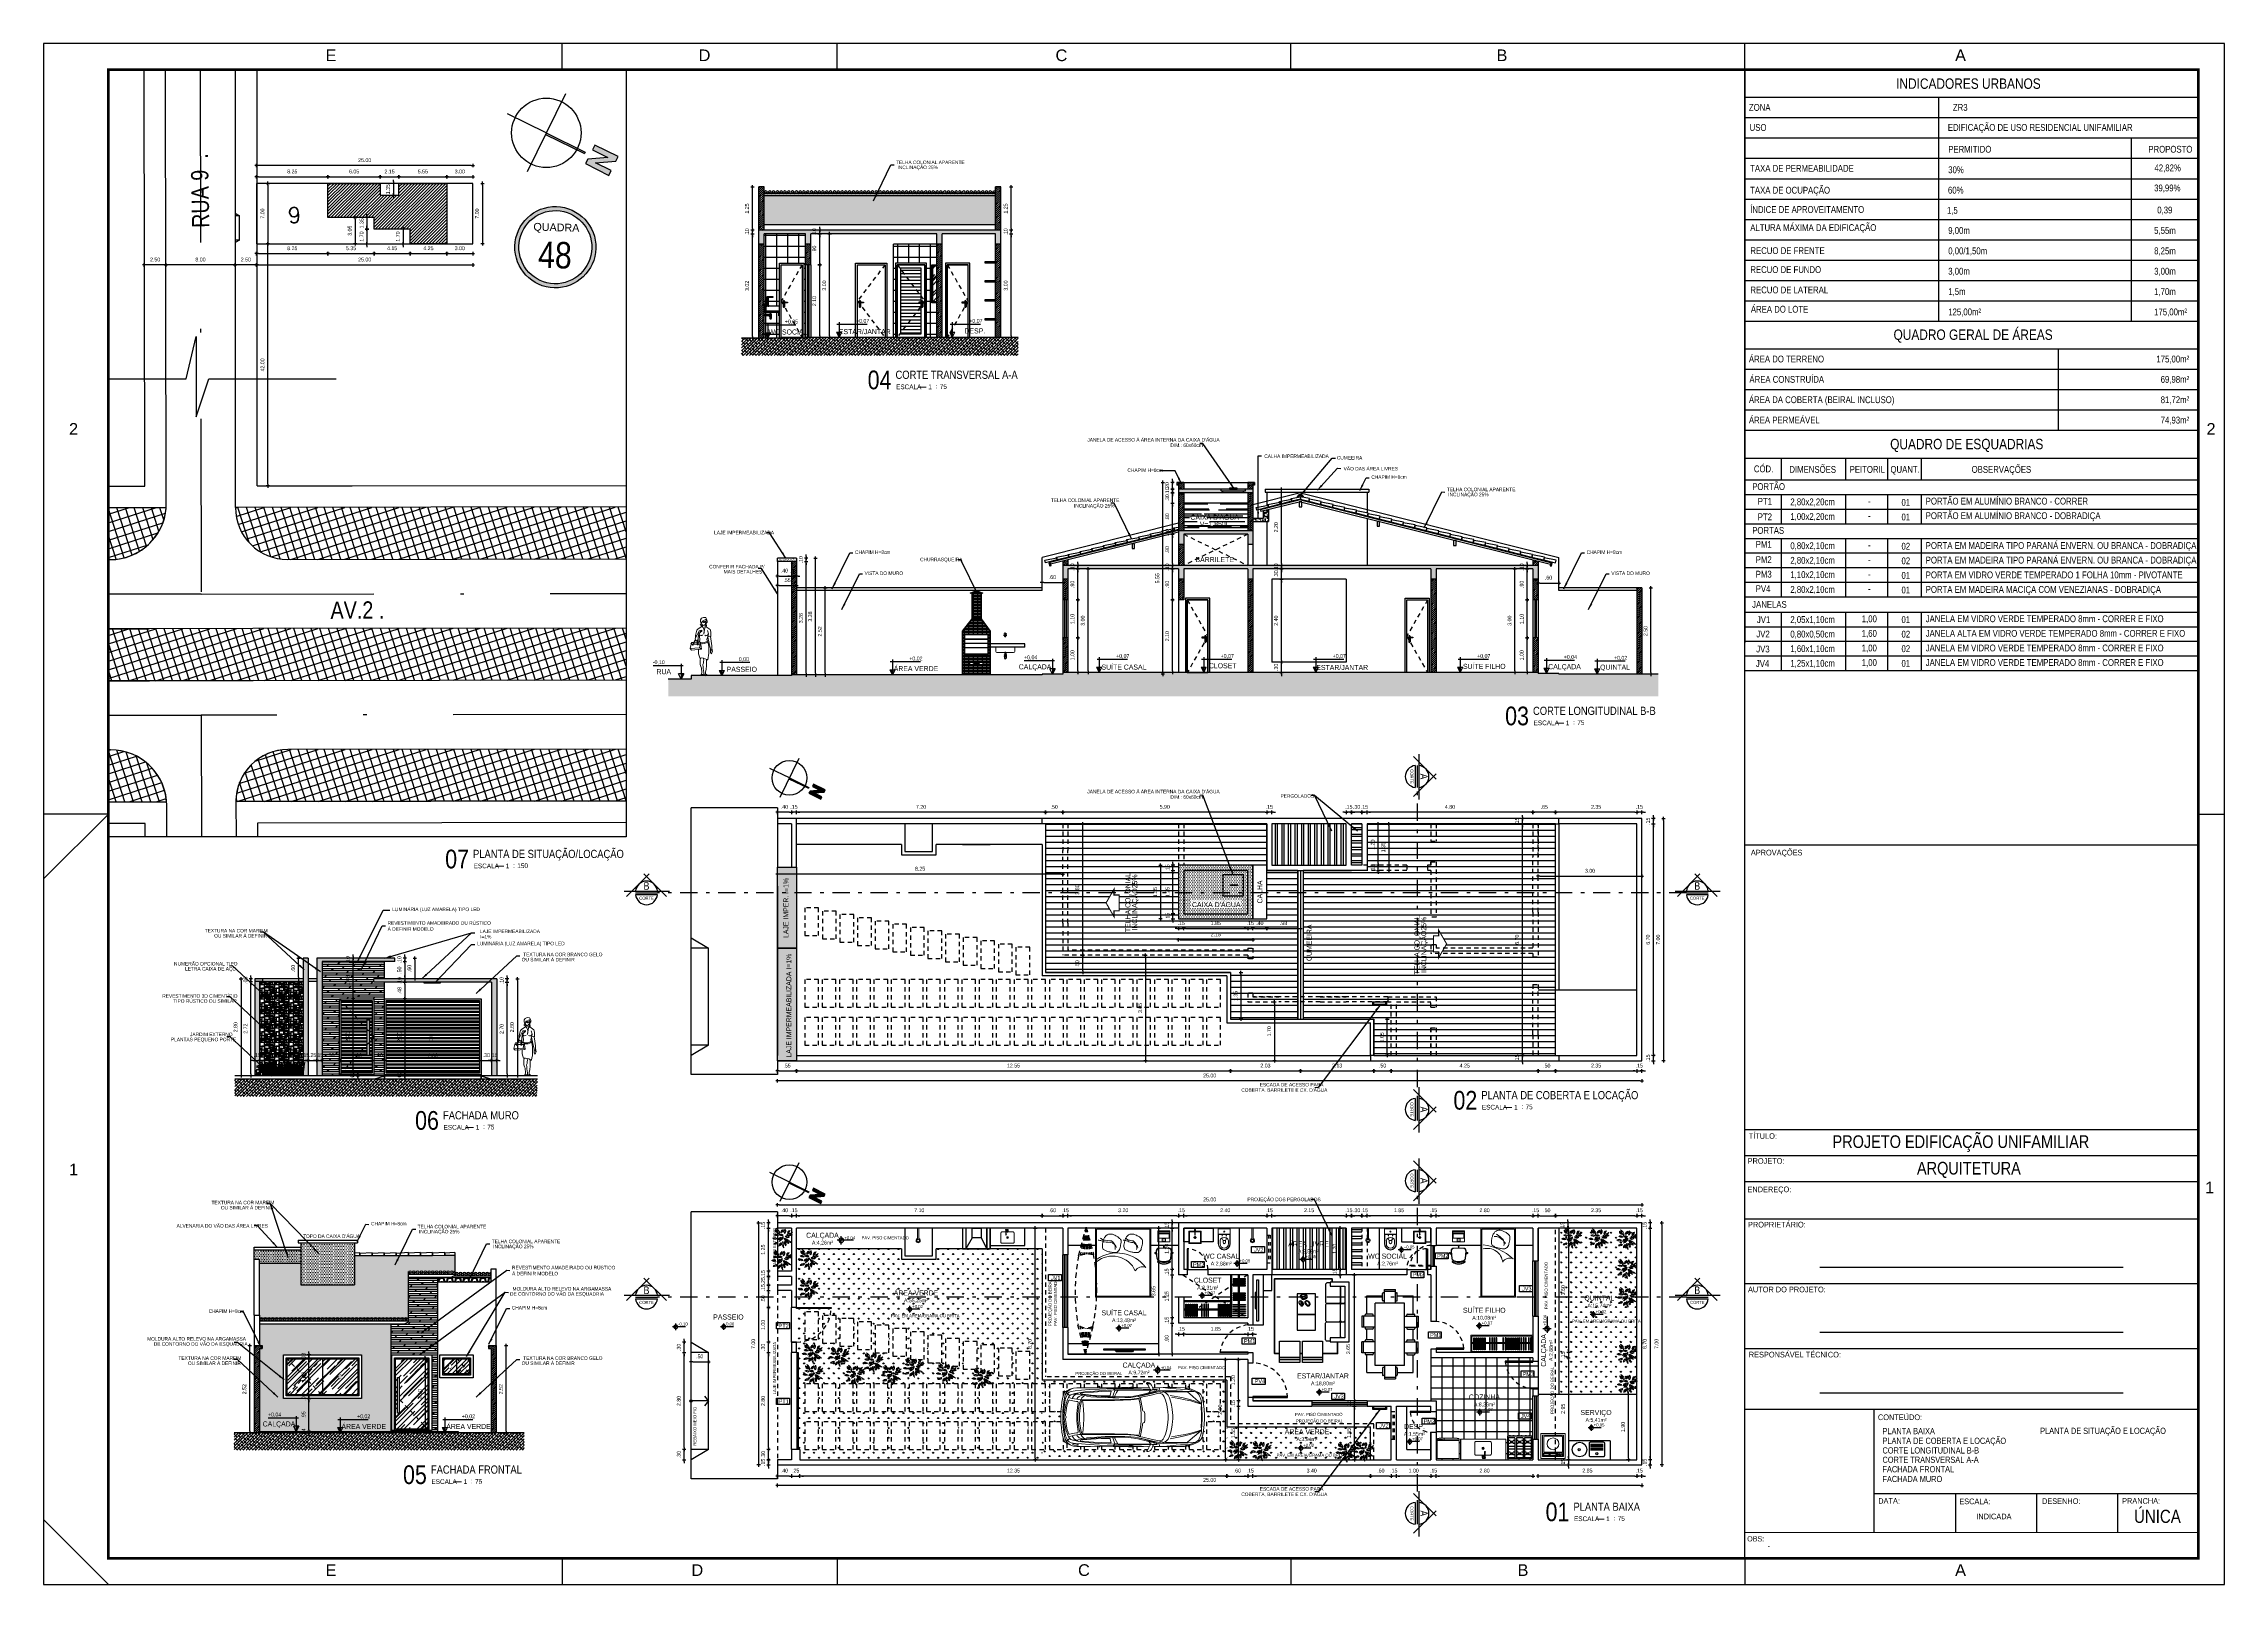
# Model space of a CAD drawing. Header units: millimetres. Extents: x 4762.7 to 4825.8, y 962.1 to 1006.6.
import ezdxf
from ezdxf.enums import TextEntityAlignment as Align

# ---------------------------------------------------------------- set-up
doc = ezdxf.new("R2010")
doc.units = ezdxf.units.MM
for name, pattern in [('CONTINU', [0]), ('CONTINUO', [0]), ('DASHDOT', [1, 0.5, -0.25, 0, -0.25]), ('DASHDOT2', [0.5, 0.25, -0.125, 0, -0.125]), ('DASHED', [0.75, 0.5, -0.25]), ('HIDDEN2', [0.1875, 0.125, -0.0625])]:
    doc.linetypes.add(name, pattern=pattern)
for name, color, linetype in [('0-COTAS', 8, 'Continuous'), ('001', 1, 'Continuous'), ('003', 3, 'Continuous'), ('009', 9, 'Continuous'), ('a-pem-m', 6, 'Continuous'), ('A-PEN-G', 3, 'Continuous'), ('A-PEN-R', 1, 'Continuous'), ('A-PEN-Y', 2, 'Continuous'), ('AR-MOB', 252, 'Continuous'), ('Bra-Rua Calçadas', 1, 'Continuous'), ('Calçada', 1, 'Continuous'), ('COTA', 7, 'Continuous'), ('COTAS', 7, 'Continuous'), ('COTAS01', 7, 'Continuous'), ('COZINHA', 6, 'Continuous'), ('DIVERSOS', 1, 'Continuous'), ('E-hatch', 8, 'Continuous'), ('E-Pen-B', 5, 'Continuous'), ('E-pen-m', 6, 'Continuous'), ('E-pen-y', 2, 'Continuous'), ('E-txt-g', 3, 'Continuous'), ('E-TXT-Y', 2, 'Continuous'), ('EIXO DAS VIAS', 252, 'DASHDOT'), ('ESPECIFICAÇÃO02', 7, 'Continuous'), ('ESQUADRIA', 3, 'Continuous'), ('ESQUQDRIA', 2, 'Continuous'), ('LAY-OUT', 6, 'Continuous'), ('LAY-OUT03', 6, 'Continuous'), ('LAY-OUT04', 4, 'Continuous'), ('LAYER1', 2, 'Continuous'), ('LAYER7', 4, 'Continuous'), ('LINHA PISO', 9, 'Continuous'), ('Lotes', 2, 'Continuous'), ('MOLHO', 9, 'Continuous'), ('Nomes de Ruas', 3, 'Continuous'), ('Numero de lotes', 5, 'Continuous'), ('númeraçãoquadras', 4, 'Continuous'), ('P2', 1, 'Continuous'), ('P8', 8, 'Continuous'), ('TEXTO', 3, 'Continuous'), ('Área Verde Alameda etc.', 92, 'Continuous'), ('Área Verde Geral', 98, 'Continuous')]:
    doc.layers.add(name, color=color, linetype=linetype)
for name, color, linetype, lineweight in [('E-Cta-W', 7, 'Continuous', 20), ('E-Lay-9', 9, 'Continuous', 9), ('E-Pen-G', 3, 'Continuous', 30), ('E-Txt-W', 7, 'Continuous', 20)]:
    doc.layers.add(name, color=color, linetype=linetype, lineweight=lineweight)
doc.styles.add('arcad1', font='romans.shx')
doc.styles.add('ARIAL', font='arial.ttf', dxfattribs={"height": 2})
doc.styles.add('F2', font='ARIALN.TTF')
doc.styles.add('REG60', font='romans.shx', dxfattribs={"width": 0.8, "height": 0.15})
doc.styles.add('REG80', font='romans.shx', dxfattribs={"width": 0.8, "height": 0.2})
doc.styles.get("Standard").update_dxf_attribs({"font": 'arial.ttf'})
doc.styles.add('STYLE1', font='sanss___.ttf')
doc.dimstyles.new('ARQUITETURA', dxfattribs={"dimtxt": 0.11, "dimasz": 0.05, "dimexe": 0.1, "dimexo": 0, "dimgap": 0.1, "dimtad": 1, "dimzin": 5, "dimdsep": 46, "dimtxsty": 'F2', "dimblk": 'COTA', "dimcen": 0, "dimse1": 1, "dimse2": 1, "dimadec": 0, "dimazin": 0, "dimtfac": 2, "dimtix": 1, "dimtmove": 2, "dimatfit": 3, "dimldrblk": 'COTA', "dimfxl": 1, "dimtolj": 1, "dimtzin": 5, "dimarcsym": 0})
doc.dimstyles.get("Standard").update_dxf_attribs({"dimtxt": 0.18, "dimasz": 0.18, "dimexe": 0.18, "dimexo": 0.0625, "dimgap": 0.09, "dimtad": 0, "dimtih": 1, "dimtoh": 1, "dimdec": 4, "dimzin": 0, "dimdsep": 46, "dimtxsty": 'Standard', "dimcen": 0.09, "dimadec": 0, "dimazin": 0, "dimtfac": 1, "dimtdec": 4, "dimtofl": 0, "dimtmove": 0, "dimatfit": 3, "dimfxl": 1, "dimtolj": 1, "dimtzin": 0, "dimarcsym": 0})
pattern_1 = [(270, (294.61423, -9.6917), (0.143684, -0.143684), [0.0381, -0.249268]), (225, (294.61423, -9.6917), (0.143684098, -0.143684098), [0.0381, -0.1651]), (315, (294.61423, -9.6917), (0.143684098, 0.143684098), [0.0381, -0.1651])]
pattern_2 = [(270, (0, 0.32172), (0.143684, -0.143684), [0.0381, -0.249268]), (225, (0, 0.32172), (0.143684098, -0.143684098), [0.0381, -0.1651]), (315, (0, 0.32172), (0.143684098, 0.143684098), [0.0381, -0.1651])]
pattern_3 = [(180, (0, 0.90082), (-3e-17, -0.174625), [])]
pattern_4 = [(90, (76.9589, 7.92912), (-0.3175, 6e-17), []), (180, (76.9589, 7.92912), (-6e-17, -0.3175), [])]
pattern_5 = [(45, (9e-13, 38.881125), (-0.02828427125, 0.02828427125), [])]
pattern_6 = [(45, (-86.43892, 14.33292), (0.215526147, 0.574736392), [3.81, -0.508, 1.27, -0.254]), (45, (-86.28984, 14.6616), (-0.418479935, 0.05926969), [0.762, -0.08382, 1.524, -0.1905]), (45, (-86.50178, 14.57539), (0.8136112046, 1.0542820686), [2.032, -0.3556, 1.016, -0.254])]
pattern_7 = [(287.82082076, (-1401780.63965, 1944842.71659), (0.226699344117, 0.072876079765), []), (17.82082076, (-1401780.63965, 1944842.71659), (-0.072876079765, 0.226699344117), [])]
pattern_8 = [(45, (0, 0), (-0.02828427125, 0.02828427125), [])]
pattern_9 = [(0, (0, 0), (0, 0.0635), []), (45, (0, 0), (-0.1269999134, 0.1269999134), [0.0898026, -0.179605])]

# ---------------------------------------------------------------- blocks, each defined once
blk = doc.blocks.new('COTA')
at = {"layer": 'COTA'}
for p, q in [((-1, 0), (1, 0)), ((0, 1), (0, -1))]:
    blk.add_line(p, q, dxfattribs=at)
at = {"layer": 'COTA', "const_width": 0.5}
blk.add_lwpolyline([(-0.25, 0, 1), (0.25, 0, 1)], format="xyb", close=True, dxfattribs=at)
blk = doc.blocks.new('*D214')
at = {"color": 0, "lineweight": -2}
for p, q in [((4808.713, 972.719), (4808.663, 972.719)), ((4808.913, 972.719), (4808.763, 972.719)), ((4808.963, 972.719), (4809.013, 972.719))]:
    blk.add_line(p, q, dxfattribs=at)
at = {"color": 0, "lineweight": -2, "xscale": 0.05, "yscale": 0.05, "zscale": 0.05}
blk.add_blockref('COTA', (4808.763, 972.719), dxfattribs=at)
at = {"color": 0, "lineweight": -2, "xscale": 0.05, "yscale": 0.05, "zscale": 0.05, "rotation": 180}
blk.add_blockref('COTA', (4808.913, 972.719), dxfattribs=at)
at = {"color": 0, "insert": (4808.838, 972.875), "char_height": 0.11, "attachment_point": 5, "style": 'F2'}
blk.add_mtext('\\A1;.15', dxfattribs=at)
blk = doc.blocks.new('*D215')
at = {"color": 0, "lineweight": -2}
blk.add_line((4808.713, 972.719), (4806.463, 972.719), dxfattribs=at)
at = {"color": 0, "lineweight": -2, "xscale": 0.05, "yscale": 0.05, "zscale": 0.05, "rotation": 180}
blk.add_blockref('COTA', (4806.413, 972.719), dxfattribs=at)
at = {"color": 0, "lineweight": -2, "xscale": 0.05, "yscale": 0.05, "zscale": 0.05}
blk.add_blockref('COTA', (4808.763, 972.719), dxfattribs=at)
at = {"color": 0, "insert": (4807.588, 972.875), "char_height": 0.11, "attachment_point": 5, "style": 'F2'}
blk.add_mtext('\\A1;2.35', dxfattribs=at)
blk = doc.blocks.new('*D216')
at = {"color": 0, "lineweight": -2}
for p, q in [((4805.713, 972.719), (4805.663, 972.719)), ((4805.913, 972.719), (4805.763, 972.719)), ((4805.963, 972.719), (4806.013, 972.719))]:
    blk.add_line(p, q, dxfattribs=at)
at = {"color": 0, "lineweight": -2, "xscale": 0.05, "yscale": 0.05, "zscale": 0.05}
blk.add_blockref('COTA', (4805.763, 972.719), dxfattribs=at)
at = {"color": 0, "lineweight": -2, "xscale": 0.05, "yscale": 0.05, "zscale": 0.05, "rotation": 180}
blk.add_blockref('COTA', (4805.913, 972.719), dxfattribs=at)
at = {"color": 0, "insert": (4805.838, 972.875), "char_height": 0.11, "attachment_point": 5, "style": 'F2'}
blk.add_mtext('\\A1;.15', dxfattribs=at)
blk = doc.blocks.new('*D217')
at = {"color": 0, "lineweight": -2}
blk.add_line((4805.713, 972.719), (4803.013, 972.719), dxfattribs=at)
at = {"color": 0, "lineweight": -2, "xscale": 0.05, "yscale": 0.05, "zscale": 0.05, "rotation": 180}
blk.add_blockref('COTA', (4802.963, 972.719), dxfattribs=at)
at = {"color": 0, "lineweight": -2, "xscale": 0.05, "yscale": 0.05, "zscale": 0.05}
blk.add_blockref('COTA', (4805.763, 972.719), dxfattribs=at)
at = {"color": 0, "insert": (4804.363, 972.875), "char_height": 0.11, "attachment_point": 5, "style": 'F2'}
blk.add_mtext('\\A1;2.80', dxfattribs=at)
blk = doc.blocks.new('*D218')
at = {"color": 0, "lineweight": -2}
for p, q in [((4802.763, 972.719), (4802.713, 972.719)), ((4802.963, 972.719), (4802.813, 972.719)), ((4803.013, 972.719), (4803.063, 972.719))]:
    blk.add_line(p, q, dxfattribs=at)
at = {"color": 0, "lineweight": -2, "xscale": 0.05, "yscale": 0.05, "zscale": 0.05}
blk.add_blockref('COTA', (4802.813, 972.719), dxfattribs=at)
at = {"color": 0, "lineweight": -2, "xscale": 0.05, "yscale": 0.05, "zscale": 0.05, "rotation": 180}
blk.add_blockref('COTA', (4802.963, 972.719), dxfattribs=at)
at = {"color": 0, "insert": (4802.888, 972.875), "char_height": 0.11, "attachment_point": 5, "style": 'F2'}
blk.add_mtext('\\A1;.15', dxfattribs=at)
blk = doc.blocks.new('*D219')
at = {"color": 0, "lineweight": -2}
blk.add_line((4802.763, 972.719), (4801.013, 972.719), dxfattribs=at)
at = {"color": 0, "lineweight": -2, "xscale": 0.05, "yscale": 0.05, "zscale": 0.05, "rotation": 180}
blk.add_blockref('COTA', (4800.963, 972.719), dxfattribs=at)
at = {"color": 0, "lineweight": -2, "xscale": 0.05, "yscale": 0.05, "zscale": 0.05}
blk.add_blockref('COTA', (4802.813, 972.719), dxfattribs=at)
at = {"color": 0, "insert": (4801.888, 972.875), "char_height": 0.11, "attachment_point": 5, "style": 'F2'}
blk.add_mtext('\\A1;1.85', dxfattribs=at)
blk = doc.blocks.new('*D220')
at = {"color": 0, "lineweight": -2}
for p, q in [((4800.463, 972.719), (4800.413, 972.719)), ((4800.813, 972.719), (4800.513, 972.719)), ((4800.863, 972.719), (4800.913, 972.719))]:
    blk.add_line(p, q, dxfattribs=at)
at = {"color": 0, "lineweight": -2, "xscale": 0.05, "yscale": 0.05, "zscale": 0.05}
blk.add_blockref('COTA', (4800.513, 972.719), dxfattribs=at)
at = {"color": 0, "lineweight": -2, "xscale": 0.05, "yscale": 0.05, "zscale": 0.05, "rotation": 180}
blk.add_blockref('COTA', (4800.813, 972.719), dxfattribs=at)
at = {"color": 0, "insert": (4800.663, 972.875), "char_height": 0.11, "attachment_point": 5, "style": 'F2'}
blk.add_mtext('\\A1;.30', dxfattribs=at)
blk = doc.blocks.new('*D221')
at = {"color": 0, "lineweight": -2}
for p, q in [((4800.313, 972.719), (4800.263, 972.719)), ((4800.513, 972.719), (4800.363, 972.719)), ((4800.563, 972.719), (4800.613, 972.719))]:
    blk.add_line(p, q, dxfattribs=at)
at = {"color": 0, "lineweight": -2, "xscale": 0.05, "yscale": 0.05, "zscale": 0.05}
blk.add_blockref('COTA', (4800.363, 972.719), dxfattribs=at)
at = {"color": 0, "lineweight": -2, "xscale": 0.05, "yscale": 0.05, "zscale": 0.05, "rotation": 180}
blk.add_blockref('COTA', (4800.513, 972.719), dxfattribs=at)
at = {"color": 0, "insert": (4800.438, 972.875), "char_height": 0.11, "attachment_point": 5, "style": 'F2'}
blk.add_mtext('\\A1;.15', dxfattribs=at)
blk = doc.blocks.new('*D222')
at = {"color": 0, "lineweight": -2}
blk.add_line((4800.313, 972.719), (4798.263, 972.719), dxfattribs=at)
at = {"color": 0, "lineweight": -2, "xscale": 0.05, "yscale": 0.05, "zscale": 0.05, "rotation": 180}
blk.add_blockref('COTA', (4798.213, 972.719), dxfattribs=at)
at = {"color": 0, "lineweight": -2, "xscale": 0.05, "yscale": 0.05, "zscale": 0.05}
blk.add_blockref('COTA', (4800.363, 972.719), dxfattribs=at)
at = {"color": 0, "insert": (4799.288, 972.875), "char_height": 0.11, "attachment_point": 5, "style": 'F2'}
blk.add_mtext('\\A1;2.15', dxfattribs=at)
blk = doc.blocks.new('*D223')
at = {"color": 0, "lineweight": -2}
for p, q in [((4798.013, 972.719), (4797.963, 972.719)), ((4798.213, 972.719), (4798.063, 972.719)), ((4798.263, 972.719), (4798.313, 972.719))]:
    blk.add_line(p, q, dxfattribs=at)
at = {"color": 0, "lineweight": -2, "xscale": 0.05, "yscale": 0.05, "zscale": 0.05}
blk.add_blockref('COTA', (4798.063, 972.719), dxfattribs=at)
at = {"color": 0, "lineweight": -2, "xscale": 0.05, "yscale": 0.05, "zscale": 0.05, "rotation": 180}
blk.add_blockref('COTA', (4798.213, 972.719), dxfattribs=at)
at = {"color": 0, "insert": (4798.138, 972.875), "char_height": 0.11, "attachment_point": 5, "style": 'F2'}
blk.add_mtext('\\A1;.15', dxfattribs=at)
blk = doc.blocks.new('*D224')
at = {"color": 0, "lineweight": -2}
blk.add_line((4798.013, 972.719), (4795.713, 972.719), dxfattribs=at)
at = {"color": 0, "lineweight": -2, "xscale": 0.05, "yscale": 0.05, "zscale": 0.05, "rotation": 180}
blk.add_blockref('COTA', (4795.663, 972.719), dxfattribs=at)
at = {"color": 0, "lineweight": -2, "xscale": 0.05, "yscale": 0.05, "zscale": 0.05}
blk.add_blockref('COTA', (4798.063, 972.719), dxfattribs=at)
at = {"color": 0, "insert": (4796.863, 972.875), "char_height": 0.11, "attachment_point": 5, "style": 'F2'}
blk.add_mtext('\\A1;2.40', dxfattribs=at)
blk = doc.blocks.new('*D225')
at = {"color": 0, "lineweight": -2}
for p, q in [((4795.463, 972.719), (4795.413, 972.719)), ((4795.663, 972.719), (4795.513, 972.719)), ((4795.713, 972.719), (4795.763, 972.719))]:
    blk.add_line(p, q, dxfattribs=at)
at = {"color": 0, "lineweight": -2, "xscale": 0.05, "yscale": 0.05, "zscale": 0.05}
blk.add_blockref('COTA', (4795.513, 972.719), dxfattribs=at)
at = {"color": 0, "lineweight": -2, "xscale": 0.05, "yscale": 0.05, "zscale": 0.05, "rotation": 180}
blk.add_blockref('COTA', (4795.663, 972.719), dxfattribs=at)
at = {"color": 0, "insert": (4795.588, 972.875), "char_height": 0.11, "attachment_point": 5, "style": 'F2'}
blk.add_mtext('\\A1;.15', dxfattribs=at)
blk = doc.blocks.new('*D226')
at = {"color": 0, "lineweight": -2}
blk.add_line((4795.463, 972.719), (4792.363, 972.719), dxfattribs=at)
at = {"color": 0, "lineweight": -2, "xscale": 0.05, "yscale": 0.05, "zscale": 0.05, "rotation": 180}
blk.add_blockref('COTA', (4792.313, 972.719), dxfattribs=at)
at = {"color": 0, "lineweight": -2, "xscale": 0.05, "yscale": 0.05, "zscale": 0.05}
blk.add_blockref('COTA', (4795.513, 972.719), dxfattribs=at)
at = {"color": 0, "insert": (4793.913, 972.875), "char_height": 0.11, "attachment_point": 5, "style": 'F2'}
blk.add_mtext('\\A1;3.20', dxfattribs=at)
blk = doc.blocks.new('*D227')
at = {"color": 0, "lineweight": -2}
for p, q in [((4792.113, 972.719), (4792.063, 972.719)), ((4792.313, 972.719), (4792.163, 972.719)), ((4792.363, 972.719), (4792.413, 972.719))]:
    blk.add_line(p, q, dxfattribs=at)
at = {"color": 0, "lineweight": -2, "xscale": 0.05, "yscale": 0.05, "zscale": 0.05}
blk.add_blockref('COTA', (4792.163, 972.719), dxfattribs=at)
at = {"color": 0, "lineweight": -2, "xscale": 0.05, "yscale": 0.05, "zscale": 0.05, "rotation": 180}
blk.add_blockref('COTA', (4792.313, 972.719), dxfattribs=at)
at = {"color": 0, "insert": (4792.238, 972.875), "char_height": 0.11, "attachment_point": 5, "style": 'F2'}
blk.add_mtext('\\A1;.15', dxfattribs=at)
blk = doc.blocks.new('*D228')
at = {"color": 0, "lineweight": -2}
blk.add_line((4791.513, 972.719), (4784.513, 972.719), dxfattribs=at)
at = {"color": 0, "lineweight": -2, "xscale": 0.05, "yscale": 0.05, "zscale": 0.05, "rotation": 180}
blk.add_blockref('COTA', (4784.463, 972.719), dxfattribs=at)
at = {"color": 0, "lineweight": -2, "xscale": 0.05, "yscale": 0.05, "zscale": 0.05}
blk.add_blockref('COTA', (4791.563, 972.719), dxfattribs=at)
at = {"color": 0, "insert": (4788.013, 972.875), "char_height": 0.11, "attachment_point": 5, "style": 'F2'}
blk.add_mtext('\\A1;7.10', dxfattribs=at)
blk = doc.blocks.new('*D229')
at = {"color": 0, "lineweight": -2}
for p, q in [((4784.263, 972.719), (4784.213, 972.719)), ((4784.463, 972.719), (4784.313, 972.719)), ((4784.513, 972.719), (4784.563, 972.719))]:
    blk.add_line(p, q, dxfattribs=at)
at = {"color": 0, "lineweight": -2, "xscale": 0.05, "yscale": 0.05, "zscale": 0.05}
blk.add_blockref('COTA', (4784.313, 972.719), dxfattribs=at)
at = {"color": 0, "lineweight": -2, "xscale": 0.05, "yscale": 0.05, "zscale": 0.05, "rotation": 180}
blk.add_blockref('COTA', (4784.463, 972.719), dxfattribs=at)
at = {"color": 0, "insert": (4784.388, 972.875), "char_height": 0.11, "attachment_point": 5, "style": 'F2'}
blk.add_mtext('\\A1;.15', dxfattribs=at)
blk = doc.blocks.new('*D230')
at = {"color": 0, "lineweight": -2}
blk.add_line((4784.263, 972.719), (4783.963, 972.719), dxfattribs=at)
at = {"color": 0, "lineweight": -2, "xscale": 0.05, "yscale": 0.05, "zscale": 0.05, "rotation": 180}
blk.add_blockref('COTA', (4783.913, 972.719), dxfattribs=at)
at = {"color": 0, "lineweight": -2, "xscale": 0.05, "yscale": 0.05, "zscale": 0.05}
blk.add_blockref('COTA', (4784.313, 972.719), dxfattribs=at)
at = {"color": 0, "insert": (4784.113, 972.875), "char_height": 0.11, "attachment_point": 5, "style": 'F2'}
blk.add_mtext('\\A1;.40', dxfattribs=at)
blk = doc.blocks.new('*D231')
at = {"color": 0, "lineweight": -2}
blk.add_line((4783.963, 973.032), (4808.863, 973.032), dxfattribs=at)
at = {"color": 0, "lineweight": -2, "xscale": 0.05, "yscale": 0.05, "zscale": 0.05, "rotation": 180}
blk.add_blockref('COTA', (4783.913, 973.032), dxfattribs=at)
at = {"color": 0, "lineweight": -2, "xscale": 0.05, "yscale": 0.05, "zscale": 0.05}
blk.add_blockref('COTA', (4808.913, 973.032), dxfattribs=at)
at = {"color": 0, "insert": (4796.413, 973.188), "char_height": 0.11, "attachment_point": 5, "style": 'F2'}
blk.add_mtext('\\A1;25.00', dxfattribs=at)
blk = doc.blocks.new('*D232')
at = {"color": 0, "lineweight": -2}
blk.add_line((4791.613, 972.719), (4792.113, 972.719), dxfattribs=at)
at = {"color": 0, "lineweight": -2, "xscale": 0.05, "yscale": 0.05, "zscale": 0.05, "rotation": 180}
blk.add_blockref('COTA', (4791.563, 972.719), dxfattribs=at)
at = {"color": 0, "lineweight": -2, "xscale": 0.05, "yscale": 0.05, "zscale": 0.05}
blk.add_blockref('COTA', (4792.163, 972.719), dxfattribs=at)
at = {"color": 0, "insert": (4791.863, 972.875), "char_height": 0.11, "attachment_point": 5, "style": 'F2'}
blk.add_mtext('\\A1;.60', dxfattribs=at)
blk = doc.blocks.new('*D233')
at = {"color": 0, "lineweight": -2}
blk.add_line((4805.963, 972.719), (4806.363, 972.719), dxfattribs=at)
at = {"color": 0, "lineweight": -2, "xscale": 0.05, "yscale": 0.05, "zscale": 0.05, "rotation": 180}
blk.add_blockref('COTA', (4805.913, 972.719), dxfattribs=at)
at = {"color": 0, "lineweight": -2, "xscale": 0.05, "yscale": 0.05, "zscale": 0.05}
blk.add_blockref('COTA', (4806.413, 972.719), dxfattribs=at)
at = {"color": 0, "insert": (4806.163, 972.875), "char_height": 0.11, "attachment_point": 5, "style": 'F2'}
blk.add_mtext('\\A1;.50', dxfattribs=at)
blk = doc.blocks.new('*D234')
at = {"color": 0, "lineweight": -2}
for p, q in [((4800.763, 972.719), (4800.713, 972.719)), ((4800.813, 972.719), (4800.963, 972.719)), ((4801.013, 972.719), (4801.063, 972.719))]:
    blk.add_line(p, q, dxfattribs=at)
at = {"color": 0, "lineweight": -2, "xscale": 0.05, "yscale": 0.05, "zscale": 0.05}
blk.add_blockref('COTA', (4800.813, 972.719), dxfattribs=at)
at = {"color": 0, "lineweight": -2, "xscale": 0.05, "yscale": 0.05, "zscale": 0.05, "rotation": 180}
blk.add_blockref('COTA', (4800.963, 972.719), dxfattribs=at)
at = {"color": 0, "insert": (4800.888, 972.875), "char_height": 0.11, "attachment_point": 5, "style": 'F2'}
blk.add_mtext('\\A1;.15', dxfattribs=at)
blk = doc.blocks.new('*D235')
at = {"color": 0, "lineweight": -2}
for p, q in [((4809.152, 972.561), (4809.152, 972.611)), ((4809.152, 972.511), (4809.152, 972.361)), ((4809.152, 972.311), (4809.152, 972.261))]:
    blk.add_line(p, q, dxfattribs=at)
at = {"color": 0, "lineweight": -2, "xscale": 0.05, "yscale": 0.05, "zscale": 0.05}
for p, rotation in [((4809.152, 972.511), 270), ((4809.152, 972.361), 90)]:
    blk.add_blockref('COTA', p, dxfattribs=dict(at, rotation=rotation))
at = {"color": 0, "insert": (4808.996, 972.436), "char_height": 0.11, "attachment_point": 5, "rotation": 90, "style": 'F2'}
blk.add_mtext('\\A1;.15', dxfattribs=at)
blk = doc.blocks.new('*D236')
at = {"color": 0, "lineweight": -2}
blk.add_line((4809.152, 972.311), (4809.152, 965.711), dxfattribs=at)
at = {"color": 0, "lineweight": -2, "xscale": 0.05, "yscale": 0.05, "zscale": 0.05}
for p, rotation in [((4809.152, 972.361), 90), ((4809.152, 965.661), 270)]:
    blk.add_blockref('COTA', p, dxfattribs=dict(at, rotation=rotation))
at = {"color": 0, "insert": (4808.996, 969.011), "char_height": 0.11, "attachment_point": 5, "rotation": 90, "style": 'F2'}
blk.add_mtext('\\A1;6.70', dxfattribs=at)
blk = doc.blocks.new('*D237')
at = {"color": 0, "lineweight": -2}
for p, q in [((4809.152, 965.711), (4809.152, 965.761)), ((4809.152, 965.661), (4809.152, 965.511)), ((4809.152, 965.461), (4809.152, 965.411))]:
    blk.add_line(p, q, dxfattribs=at)
at = {"color": 0, "lineweight": -2, "xscale": 0.05, "yscale": 0.05, "zscale": 0.05}
for p, rotation in [((4809.152, 965.661), 270), ((4809.152, 965.511), 90)]:
    blk.add_blockref('COTA', p, dxfattribs=dict(at, rotation=rotation))
at = {"color": 0, "insert": (4808.996, 965.586), "char_height": 0.11, "attachment_point": 5, "rotation": 90, "style": 'F2'}
blk.add_mtext('\\A1;.15', dxfattribs=at)
blk = doc.blocks.new('*D238')
at = {"color": 0, "lineweight": -2}
blk.add_line((4809.492, 972.461), (4809.492, 965.561), dxfattribs=at)
at = {"color": 0, "lineweight": -2, "xscale": 0.05, "yscale": 0.05, "zscale": 0.05}
for p, rotation in [((4809.492, 972.511), 90), ((4809.492, 965.511), 270)]:
    blk.add_blockref('COTA', p, dxfattribs=dict(at, rotation=rotation))
at = {"color": 0, "insert": (4809.336, 969.011), "char_height": 0.11, "attachment_point": 5, "rotation": 90, "style": 'F2'}
blk.add_mtext('\\A1;7.00', dxfattribs=at)
blk = doc.blocks.new('*D239')
at = {"color": 0, "lineweight": -2}
for p, q in [((4808.713, 965.191), (4808.663, 965.191)), ((4808.913, 965.191), (4808.763, 965.191)), ((4808.963, 965.191), (4809.013, 965.191))]:
    blk.add_line(p, q, dxfattribs=at)
at = {"color": 0, "lineweight": -2, "xscale": 0.05, "yscale": 0.05, "zscale": 0.05}
blk.add_blockref('COTA', (4808.763, 965.191), dxfattribs=at)
at = {"color": 0, "lineweight": -2, "xscale": 0.05, "yscale": 0.05, "zscale": 0.05, "rotation": 180}
blk.add_blockref('COTA', (4808.913, 965.191), dxfattribs=at)
at = {"color": 0, "insert": (4808.838, 965.347), "char_height": 0.11, "attachment_point": 5, "style": 'F2'}
blk.add_mtext('\\A1;.15', dxfattribs=at)
blk = doc.blocks.new('*D240')
at = {"color": 0, "lineweight": -2}
blk.add_line((4808.713, 965.191), (4805.963, 965.191), dxfattribs=at)
at = {"color": 0, "lineweight": -2, "xscale": 0.05, "yscale": 0.05, "zscale": 0.05, "rotation": 180}
blk.add_blockref('COTA', (4805.913, 965.191), dxfattribs=at)
at = {"color": 0, "lineweight": -2, "xscale": 0.05, "yscale": 0.05, "zscale": 0.05}
blk.add_blockref('COTA', (4808.763, 965.191), dxfattribs=at)
at = {"color": 0, "insert": (4807.338, 965.347), "char_height": 0.11, "attachment_point": 5, "style": 'F2'}
blk.add_mtext('\\A1;2.85', dxfattribs=at)
blk = doc.blocks.new('*D241')
at = {"color": 0, "lineweight": -2}
blk.add_line((4805.713, 965.191), (4803.013, 965.191), dxfattribs=at)
at = {"color": 0, "lineweight": -2, "xscale": 0.05, "yscale": 0.05, "zscale": 0.05, "rotation": 180}
blk.add_blockref('COTA', (4802.963, 965.191), dxfattribs=at)
at = {"color": 0, "lineweight": -2, "xscale": 0.05, "yscale": 0.05, "zscale": 0.05}
blk.add_blockref('COTA', (4805.763, 965.191), dxfattribs=at)
at = {"color": 0, "insert": (4804.363, 965.347), "char_height": 0.11, "attachment_point": 5, "style": 'F2'}
blk.add_mtext('\\A1;2.80', dxfattribs=at)
blk = doc.blocks.new('*D242')
at = {"color": 0, "lineweight": -2}
for p, q in [((4802.763, 965.191), (4802.713, 965.191)), ((4802.963, 965.191), (4802.813, 965.191)), ((4803.013, 965.191), (4803.063, 965.191))]:
    blk.add_line(p, q, dxfattribs=at)
at = {"color": 0, "lineweight": -2, "xscale": 0.05, "yscale": 0.05, "zscale": 0.05}
blk.add_blockref('COTA', (4802.813, 965.191), dxfattribs=at)
at = {"color": 0, "lineweight": -2, "xscale": 0.05, "yscale": 0.05, "zscale": 0.05, "rotation": 180}
blk.add_blockref('COTA', (4802.963, 965.191), dxfattribs=at)
at = {"color": 0, "insert": (4802.888, 965.347), "char_height": 0.11, "attachment_point": 5, "style": 'F2'}
blk.add_mtext('\\A1;.15', dxfattribs=at)
blk = doc.blocks.new('*D243')
at = {"color": 0, "lineweight": -2}
blk.add_line((4802.763, 965.191), (4801.863, 965.191), dxfattribs=at)
at = {"color": 0, "lineweight": -2, "xscale": 0.05, "yscale": 0.05, "zscale": 0.05, "rotation": 180}
blk.add_blockref('COTA', (4801.813, 965.191), dxfattribs=at)
at = {"color": 0, "lineweight": -2, "xscale": 0.05, "yscale": 0.05, "zscale": 0.05}
blk.add_blockref('COTA', (4802.813, 965.191), dxfattribs=at)
at = {"color": 0, "insert": (4802.313, 965.347), "char_height": 0.11, "attachment_point": 5, "style": 'F2'}
blk.add_mtext('\\A1;1.00', dxfattribs=at)
blk = doc.blocks.new('*D244')
at = {"color": 0, "lineweight": -2}
for p, q in [((4801.613, 965.191), (4801.563, 965.191)), ((4801.813, 965.191), (4801.663, 965.191)), ((4801.863, 965.191), (4801.913, 965.191))]:
    blk.add_line(p, q, dxfattribs=at)
at = {"color": 0, "lineweight": -2, "xscale": 0.05, "yscale": 0.05, "zscale": 0.05}
blk.add_blockref('COTA', (4801.663, 965.191), dxfattribs=at)
at = {"color": 0, "lineweight": -2, "xscale": 0.05, "yscale": 0.05, "zscale": 0.05, "rotation": 180}
blk.add_blockref('COTA', (4801.813, 965.191), dxfattribs=at)
at = {"color": 0, "insert": (4801.738, 965.347), "char_height": 0.11, "attachment_point": 5, "style": 'F2'}
blk.add_mtext('\\A1;.15', dxfattribs=at)
blk = doc.blocks.new('*D245')
at = {"color": 0, "lineweight": -2}
blk.add_line((4801.613, 965.191), (4801.113, 965.191), dxfattribs=at)
at = {"color": 0, "lineweight": -2, "xscale": 0.05, "yscale": 0.05, "zscale": 0.05, "rotation": 180}
blk.add_blockref('COTA', (4801.063, 965.191), dxfattribs=at)
at = {"color": 0, "lineweight": -2, "xscale": 0.05, "yscale": 0.05, "zscale": 0.05}
blk.add_blockref('COTA', (4801.663, 965.191), dxfattribs=at)
at = {"color": 0, "insert": (4801.363, 965.347), "char_height": 0.11, "attachment_point": 5, "style": 'F2'}
blk.add_mtext('\\A1;.60', dxfattribs=at)
blk = doc.blocks.new('*D246')
at = {"color": 0, "lineweight": -2}
blk.add_line((4801.013, 965.191), (4797.713, 965.191), dxfattribs=at)
at = {"color": 0, "lineweight": -2, "xscale": 0.05, "yscale": 0.05, "zscale": 0.05, "rotation": 180}
blk.add_blockref('COTA', (4797.663, 965.191), dxfattribs=at)
at = {"color": 0, "lineweight": -2, "xscale": 0.05, "yscale": 0.05, "zscale": 0.05}
blk.add_blockref('COTA', (4801.063, 965.191), dxfattribs=at)
at = {"color": 0, "insert": (4799.363, 965.347), "char_height": 0.11, "attachment_point": 5, "style": 'F2'}
blk.add_mtext('\\A1;3.40', dxfattribs=at)
blk = doc.blocks.new('*D247')
at = {"color": 0, "lineweight": -2}
for p, q in [((4797.463, 965.191), (4797.413, 965.191)), ((4797.663, 965.191), (4797.513, 965.191)), ((4797.713, 965.191), (4797.763, 965.191))]:
    blk.add_line(p, q, dxfattribs=at)
at = {"color": 0, "lineweight": -2, "xscale": 0.05, "yscale": 0.05, "zscale": 0.05}
blk.add_blockref('COTA', (4797.513, 965.191), dxfattribs=at)
at = {"color": 0, "lineweight": -2, "xscale": 0.05, "yscale": 0.05, "zscale": 0.05, "rotation": 180}
blk.add_blockref('COTA', (4797.663, 965.191), dxfattribs=at)
at = {"color": 0, "insert": (4797.588, 965.347), "char_height": 0.11, "attachment_point": 5, "style": 'F2'}
blk.add_mtext('\\A1;.15', dxfattribs=at)
blk = doc.blocks.new('*D248')
at = {"color": 0, "lineweight": -2}
blk.add_line((4796.863, 965.191), (4784.613, 965.191), dxfattribs=at)
at = {"color": 0, "lineweight": -2, "xscale": 0.05, "yscale": 0.05, "zscale": 0.05, "rotation": 180}
blk.add_blockref('COTA', (4784.563, 965.191), dxfattribs=at)
at = {"color": 0, "lineweight": -2, "xscale": 0.05, "yscale": 0.05, "zscale": 0.05}
blk.add_blockref('COTA', (4796.913, 965.191), dxfattribs=at)
at = {"color": 0, "insert": (4790.738, 965.347), "char_height": 0.11, "attachment_point": 5, "style": 'F2'}
blk.add_mtext('\\A1;12.35', dxfattribs=at)
blk = doc.blocks.new('*D249')
at = {"color": 0, "lineweight": -2}
blk.add_line((4784.263, 965.191), (4783.963, 965.191), dxfattribs=at)
at = {"color": 0, "lineweight": -2, "xscale": 0.05, "yscale": 0.05, "zscale": 0.05, "rotation": 180}
blk.add_blockref('COTA', (4783.913, 965.191), dxfattribs=at)
at = {"color": 0, "lineweight": -2, "xscale": 0.05, "yscale": 0.05, "zscale": 0.05}
blk.add_blockref('COTA', (4784.313, 965.191), dxfattribs=at)
at = {"color": 0, "insert": (4784.113, 965.347), "char_height": 0.11, "attachment_point": 5, "style": 'F2'}
blk.add_mtext('\\A1;.40', dxfattribs=at)
blk = doc.blocks.new('TXT-AMB75')
at = {"layer": 'E-txt-g', "style": 'REG80', "width": 0.8, "flags": 8}
blk.add_attdef('TXT', text='', height=0.2, dxfattribs=at).set_placement((0.005, 0.296), align=Align.CENTER)
at = {"layer": 'E-Txt-W', "style": 'REG60', "width": 0.8, "flags": 8}
blk.add_attdef('TXT', text='', height=0.15, dxfattribs=at).set_placement((0.005, 0.027), align=Align.CENTER)
blk = doc.blocks.new('GELAD-VS')
at = {"color": 8}
blk.add_line((-0.096, -0.313), (-0.096, -0.315), dxfattribs=at)
for points in [[(-0.295, 0.27), (0.34, 0.27)], [(-0.295, 0.27), (-0.295, -0.252)], [(0.34, 0.27), (0.34, -0.252)], [(-0.295, -0.252), (0.34, -0.252)], [(-0.292, -0.267), (-0.292, -0.286), (-0.291, -0.29), (-0.291, -0.294), (-0.289, -0.298), (-0.286, -0.301), (-0.283, -0.304), (-0.28, -0.306), (-0.276, -0.308), (-0.272, -0.309), (-0.269, -0.309), (-0.265, -0.31), (-0.261, -0.31), (-0.258, -0.31), (-0.254, -0.311), (-0.251, -0.311), (-0.247, -0.312), (-0.243, -0.312), (-0.24, -0.312), (-0.236, -0.313), (-0.232, -0.313), (-0.228, -0.313), (-0.225, -0.314), (-0.221, -0.314), (-0.218, -0.314), (-0.214, -0.315), (-0.21, -0.315), (-0.206, -0.315), (-0.203, -0.315), (-0.199, -0.315), (-0.196, -0.315), (-0.192, -0.316), (-0.188, -0.316), (-0.184, -0.316), (-0.181, -0.316), (-0.177, -0.316), (-0.174, -0.316), (-0.17, -0.317), (-0.166, -0.317), (-0.162, -0.317), (-0.159, -0.317), (-0.155, -0.317), (-0.151, -0.317), (-0.148, -0.317), (-0.144, -0.317), (-0.14, -0.317), (-0.137, -0.317), (-0.133, -0.317), (-0.129, -0.316), (-0.126, -0.316), (-0.122, -0.316), (-0.118, -0.316), (-0.115, -0.316), (-0.111, -0.316), (-0.107, -0.315), (-0.104, -0.315), (-0.1, -0.315), (-0.096, -0.315)], [(-0.29, -0.265), (-0.29, -0.265), (-0.29, -0.265), (-0.29, -0.265), (-0.29, -0.265), (-0.29, -0.265), (-0.29, -0.265), (-0.291, -0.265), (-0.291, -0.265), (-0.291, -0.266), (-0.291, -0.266), (-0.291, -0.266), (-0.291, -0.266), (-0.291, -0.266), (-0.291, -0.266), (-0.291, -0.267)], [(-0.124, -0.265), (-0.29, -0.265)], [(-0.286, -0.252), (-0.286, -0.265)], [(-0.264, -0.265), (-0.264, -0.265), (-0.264, -0.265), (-0.264, -0.265), (-0.264, -0.265), (-0.264, -0.265), (-0.264, -0.265), (-0.264, -0.265), (-0.264, -0.265)], [(-0.262, -0.267), (-0.262, -0.266), (-0.262, -0.266), (-0.262, -0.266), (-0.262, -0.266), (-0.262, -0.266), (-0.262, -0.266), (-0.262, -0.265), (-0.263, -0.265), (-0.263, -0.265), (-0.263, -0.265), (-0.264, -0.265), (-0.264, -0.265)], [(-0.262, -0.267), (-0.262, -0.269)], [(-0.249, -0.283), (-0.251, -0.282), (-0.254, -0.281), (-0.256, -0.28), (-0.258, -0.278), (-0.26, -0.276), (-0.261, -0.274), (-0.262, -0.271), (-0.262, -0.269)], [(-0.112, -0.265), (-0.146, -0.275), (-0.18, -0.281), (-0.215, -0.284), (-0.249, -0.283)], [(-0.124, -0.265), (-0.122, -0.265), (-0.121, -0.265), (-0.119, -0.265), (-0.119, -0.265), (-0.118, -0.265)], [(-0.121, -0.265), (-0.122, -0.265)], [(-0.118, -0.265), (-0.118, -0.265)], [(-0.112, -0.265), (-0.113, -0.265), (-0.113, -0.265), (-0.113, -0.265), (-0.114, -0.265), (-0.114, -0.265), (-0.114, -0.265), (-0.115, -0.265), (-0.116, -0.265), (-0.116, -0.265), (-0.117, -0.265), (-0.118, -0.265), (-0.118, -0.265)], [(-0.118, -0.265), (-0.118, -0.265)], [(-0.112, -0.265), (-0.096, -0.265)], [(-0.097, -0.265), (-0.112, -0.265), (-0.112, -0.265), (-0.112, -0.265), (-0.112, -0.265), (-0.112, -0.265)], [(-0.097, -0.265), (-0.097, -0.265), (-0.097, -0.265), (-0.097, -0.265), (-0.097, -0.265), (-0.097, -0.265), (-0.097, -0.265), (-0.097, -0.265), (-0.097, -0.265), (-0.097, -0.265), (-0.097, -0.265), (-0.097, -0.265), (-0.097, -0.265)], [(-0.096, -0.265), (0.34, -0.265)], [(-0.096, -0.265), (-0.096, -0.265), (-0.096, -0.265), (-0.096, -0.265), (-0.096, -0.266)], [(-0.096, -0.265), (-0.096, -0.266)], [(-0.096, -0.265), (-0.096, -0.309)], [(-0.096, -0.265), (-0.096, -0.314), (-0.096, -0.309)], [(-0.096, -0.266), (-0.096, -0.308)], [(-0.096, -0.267), (-0.096, -0.267)], [(-0.096, -0.308), (-0.096, -0.308), (-0.096, -0.308)], [(-0.096, -0.311), (-0.096, -0.311), (-0.096, -0.311), (-0.096, -0.311), (-0.096, -0.311), (-0.096, -0.31), (-0.096, -0.31), (-0.096, -0.31), (-0.096, -0.31), (-0.096, -0.31), (-0.096, -0.31), (-0.096, -0.309), (-0.096, -0.309), (-0.096, -0.309), (-0.096, -0.308), (-0.096, -0.308)], [(-0.096, -0.309), (-0.096, -0.31)], [(-0.096, -0.31), (-0.096, -0.311)], [(-0.096, -0.311), (-0.096, -0.311)], [(-0.096, -0.311), (-0.096, -0.314)], [(-0.096, -0.312), (-0.096, -0.312)], [(-0.096, -0.313), (-0.096, -0.313)], [(-0.08, -0.314), (-0.084, -0.314), (-0.096, -0.314), (-0.096, -0.314)], [(-0.066, -0.314), (-0.071, -0.314), (-0.08, -0.314)], [(-0.066, -0.265), (-0.066, -0.265), (-0.066, -0.265), (-0.066, -0.265), (-0.066, -0.265), (-0.066, -0.265), (-0.066, -0.265), (-0.066, -0.265), (-0.066, -0.265), (-0.066, -0.265), (-0.066, -0.265), (-0.066, -0.265), (-0.066, -0.265), (-0.066, -0.265), (-0.066, -0.265), (-0.066, -0.265), (-0.066, -0.265), (-0.066, -0.265), (-0.066, -0.265), (-0.066, -0.265), (-0.066, -0.265)], [(-0.066, -0.314), (0.245, -0.315)], [(0.158, -0.265), (0.142, -0.265)], [(0.142, -0.265), (0.158, -0.265), (0.158, -0.265), (0.158, -0.265), (0.158, -0.265), (0.158, -0.265)], [(0.158, -0.265), (0.158, -0.265), (0.159, -0.265), (0.159, -0.265), (0.159, -0.265), (0.16, -0.265), (0.16, -0.265), (0.161, -0.265), (0.161, -0.265), (0.162, -0.265), (0.163, -0.265), (0.164, -0.265), (0.164, -0.265)], [(0.164, -0.265), (0.164, -0.265)], [(0.164, -0.265), (0.164, -0.265)], [(0.169, -0.265), (0.168, -0.265), (0.167, -0.265), (0.165, -0.265), (0.165, -0.265), (0.164, -0.265)], [(0.167, -0.265), (0.168, -0.265)], [(0.169, -0.265), (0.336, -0.265)], [(0.219, -0.316), (0.219, -0.316)], [(0.227, -0.316), (0.227, -0.316)], [(0.318, -0.309), (0.315, -0.309), (0.311, -0.31), (0.307, -0.31), (0.304, -0.31), (0.3, -0.311), (0.296, -0.311), (0.292, -0.312), (0.289, -0.312), (0.286, -0.312), (0.282, -0.313), (0.278, -0.313), (0.274, -0.313), (0.27, -0.314), (0.267, -0.314), (0.263, -0.314), (0.26, -0.315), (0.256, -0.315), (0.252, -0.315), (0.249, -0.315), (0.245, -0.315)], [(0.309, -0.265), (0.309, -0.265), (0.309, -0.265), (0.309, -0.265), (0.309, -0.265), (0.309, -0.265), (0.309, -0.265)], [(0.338, -0.286), (0.337, -0.29), (0.336, -0.294), (0.335, -0.298), (0.332, -0.301), (0.329, -0.304), (0.325, -0.306), (0.322, -0.308), (0.318, -0.309)], [(0.332, -0.252), (0.332, -0.265)], [(0.338, -0.266), (0.338, -0.266), (0.338, -0.266), (0.338, -0.266), (0.338, -0.266), (0.338, -0.266), (0.338, -0.266), (0.338, -0.266), (0.337, -0.265), (0.337, -0.265), (0.336, -0.265), (0.336, -0.265), (0.336, -0.265), (0.336, -0.265), (0.336, -0.265), (0.336, -0.265)], [(0.338, -0.267), (0.338, -0.286)]]:
    blk.add_lwpolyline(points, dxfattribs=at)
blk = doc.blocks.new('vaso-s')
at = {"color": 8}
for start, end in [(0, 180), (180, 0)]:
    blk.add_arc((0.08, 0), 0.0143, start, end, dxfattribs=at)
at = {"layer": 'E-Lay-9', "color": 8}
for p, q in [((0, 0.17), (0, 0)), ((0.426, 0.175), (0.005, 0.175)), ((0.16, 0.17), (0.16, 0.17)), ((0.16, 0.17), (0.16, 0)), ((0.426, 0.165), (0.165, 0.165)), ((0.17, 0), (0.17, 0.16)), ((0.213, 0.06), (0.189, 0.06)), ((0.201, 0.048), (0.201, 0.072)), ((0.341, 0.035), (0.341, 0)), ((0.391, 0.035), (0.341, 0.035)), ((0.431, 0.12), (0.346, 0.12)), ((0, -0.17), (0, 0)), ((0.426, -0.175), (0.005, -0.175)), ((0.16, -0.17), (0.16, 0)), ((0.16, -0.17), (0.16, -0.17)), ((0.426, -0.165), (0.165, -0.165)), ((0.17, 0), (0.17, -0.16)), ((0.213, -0.06), (0.189, -0.06)), ((0.201, -0.048), (0.201, -0.072)), ((0.341, -0.035), (0.341, 0)), ((0.391, -0.035), (0.341, -0.035)), ((0.431, -0.12), (0.346, -0.12))]:
    blk.add_line(p, q, dxfattribs=at)
for centre in [(0.201, 0.06), (0.201, -0.06)]:
    blk.add_circle(centre, 0.005, dxfattribs=at)
for centre, radius, start, end in [((0.005, 0.17), 0.005, 90, 180), ((0.155, 0.17), 0.005, 0, 90), ((0.165, 0.17), 0.00495, 180, 270), ((0.165, 0.16), 0.00495, 0, 90), ((0.518, -0.015), 0.262, 163.03545, 176.7233), ((0.346, 0.038), 0.0825, 90, 163.03545), ((0.375, 0.136), 0.107, 206.93947, 250.96472), ((0.391, -0.015), 0.05, 17.4576, 90), ((0.426, -0.015), 0.19, 4.52806, 90), ((0.426, -0.015), 0.18, 4.78019, 90), ((0.431, -0.015), 0.135, 6.37937, 90), ((0.005, -0.17), 0.005, 180, 270), ((0.155, -0.17), 0.005, 270, 0), ((0.165, -0.17), 0.00495, 90, 180), ((0.165, -0.16), 0.00495, 270, 0), ((0.518, 0.015), 0.262, 183.2767, 196.96455), ((0.346, -0.038), 0.0825, 196.96455, 270), ((0.375, -0.136), 0.107, 109.03528, 153.06053), ((0.391, 0.015), 0.05, 270, 342.5424), ((0.426, 0.015), 0.19, 270, 355.47194), ((0.426, 0.015), 0.18, 270, 355.21981), ((0.431, 0.015), 0.135, 270, 353.62063)]:
    blk.add_arc(centre, radius, start, end, dxfattribs=at)
blk = doc.blocks.new('Chuveiro')
at = {"layer": 'E-Lay-9', "color": 8}
for p, q in [((-0.031, 0.016), (-0.36, 0.016)), ((0.051, 0.016), (0.031, 0.016)), ((0.051, 0.016), (0.051, -0.016)), ((-0.031, -0.016), (-0.36, -0.016)), ((0.051, -0.016), (0.031, -0.016))]:
    blk.add_line(p, q, dxfattribs=at)
blk.add_circle((0, 0), 0.0348, dxfattribs=at)
for centre, radius, start, end in [((0, 0), 0.0624, 194.4775, 165.5225), ((0.009, 0), 0.0444, 339.42663, 20.57337)]:
    blk.add_arc(centre, radius, start, end, dxfattribs=at)
blk = doc.blocks.new('Fogão03_6')
at = {"layer": 'a-pem-m', "color": 8}
for p, q in [((-0.35, -0.65), (-0.35, 0)), ((-0.35, 0), (0.35, 0)), ((-0.35, 0), (0.35, 0)), ((-0.35, -0.65), (-0.35, 0)), ((-0.33, -0.59), (-0.33, -0.03)), ((-0.33, -0.59), (-0.33, -0.03)), ((-0.33, -0.103), (-0.28, -0.103)), ((-0.33, -0.103), (-0.28, -0.103)), ((-0.33, -0.186), (-0.28, -0.186)), ((-0.33, -0.186), (-0.28, -0.186)), ((-0.33, -0.269), (-0.137, -0.269)), ((-0.33, -0.269), (-0.137, -0.269)), ((-0.33, -0.351), (-0.137, -0.351)), ((-0.33, -0.351), (-0.137, -0.351)), ((-0.33, -0.434), (-0.28, -0.434)), ((-0.33, -0.434), (-0.28, -0.434)), ((-0.33, -0.517), (-0.28, -0.517)), ((-0.33, -0.517), (-0.28, -0.517)), ((-0.32, -0.02), (-0.147, -0.02)), ((-0.32, -0.02), (-0.147, -0.02)), ((-0.32, -0.6), (-0.147, -0.6)), ((-0.32, -0.6), (-0.147, -0.6)), ((-0.187, -0.103), (-0.137, -0.103)), ((-0.187, -0.103), (-0.137, -0.103)), ((-0.187, -0.186), (-0.137, -0.186)), ((-0.187, -0.186), (-0.137, -0.186)), ((-0.187, -0.434), (-0.137, -0.434)), ((-0.187, -0.434), (-0.137, -0.434)), ((-0.187, -0.517), (-0.137, -0.517)), ((-0.187, -0.517), (-0.137, -0.517)), ((-0.137, -0.59), (-0.137, -0.03)), ((-0.137, -0.59), (-0.137, -0.03)), ((-0.097, -0.59), (-0.097, -0.03)), ((-0.097, -0.59), (-0.097, -0.03)), ((-0.097, -0.103), (-0.047, -0.103)), ((-0.097, -0.103), (-0.047, -0.103)), ((-0.097, -0.186), (-0.047, -0.186)), ((-0.097, -0.186), (-0.047, -0.186)), ((-0.097, -0.269), (0.097, -0.269)), ((-0.097, -0.269), (0.097, -0.269)), ((-0.097, -0.351), (0.097, -0.351)), ((-0.097, -0.351), (0.097, -0.351)), ((-0.097, -0.434), (-0.047, -0.434)), ((-0.097, -0.434), (-0.047, -0.434)), ((-0.097, -0.517), (-0.047, -0.517)), ((-0.097, -0.517), (-0.047, -0.517)), ((-0.087, -0.02), (0.087, -0.02)), ((-0.087, -0.02), (0.087, -0.02)), ((-0.087, -0.6), (0.087, -0.6)), ((-0.087, -0.6), (0.087, -0.6)), ((0.047, -0.103), (0.097, -0.103)), ((0.047, -0.103), (0.097, -0.103)), ((0.047, -0.186), (0.097, -0.186)), ((0.047, -0.186), (0.097, -0.186)), ((0.047, -0.434), (0.097, -0.434)), ((0.047, -0.434), (0.097, -0.434)), ((0.047, -0.517), (0.097, -0.517)), ((0.047, -0.517), (0.097, -0.517)), ((0.097, -0.59), (0.097, -0.03)), ((0.097, -0.59), (0.097, -0.03)), ((0.137, -0.59), (0.137, -0.03)), ((0.137, -0.59), (0.137, -0.03)), ((0.137, -0.103), (0.187, -0.103)), ((0.137, -0.103), (0.187, -0.103)), ((0.137, -0.186), (0.187, -0.186)), ((0.137, -0.186), (0.187, -0.186)), ((0.137, -0.269), (0.33, -0.269)), ((0.137, -0.269), (0.33, -0.269)), ((0.137, -0.351), (0.33, -0.351)), ((0.137, -0.351), (0.33, -0.351)), ((0.137, -0.434), (0.187, -0.434)), ((0.137, -0.434), (0.187, -0.434)), ((0.137, -0.517), (0.187, -0.517)), ((0.137, -0.517), (0.187, -0.517)), ((0.147, -0.02), (0.32, -0.02)), ((0.147, -0.02), (0.32, -0.02)), ((0.147, -0.6), (0.32, -0.6)), ((0.147, -0.6), (0.32, -0.6)), ((0.28, -0.103), (0.33, -0.103)), ((0.28, -0.103), (0.33, -0.103)), ((0.28, -0.186), (0.33, -0.186)), ((0.28, -0.186), (0.33, -0.186)), ((0.28, -0.434), (0.33, -0.434)), ((0.28, -0.434), (0.33, -0.434)), ((0.28, -0.517), (0.33, -0.517)), ((0.28, -0.517), (0.33, -0.517)), ((0.33, -0.59), (0.33, -0.03)), ((0.33, -0.59), (0.33, -0.03)), ((0.35, -0.65), (0.35, 0)), ((0.35, -0.65), (0.35, 0)), ((-0.35, -0.65), (0.35, -0.65)), ((-0.35, -0.65), (0.35, -0.65)), ((-0.307, -0.65), (-0.307, -0.67)), ((-0.307, -0.65), (-0.307, -0.67)), ((-0.267, -0.66), (-0.307, -0.66)), ((-0.267, -0.66), (-0.307, -0.66)), ((-0.267, -0.67), (-0.307, -0.67)), ((-0.267, -0.67), (-0.307, -0.67)), ((-0.267, -0.65), (-0.267, -0.67)), ((-0.267, -0.65), (-0.267, -0.67)), ((-0.2, -0.65), (-0.2, -0.67)), ((-0.2, -0.65), (-0.2, -0.67)), ((-0.16, -0.66), (-0.2, -0.66)), ((-0.16, -0.66), (-0.2, -0.66)), ((-0.16, -0.67), (-0.2, -0.67)), ((-0.16, -0.67), (-0.2, -0.67)), ((-0.16, -0.65), (-0.16, -0.67)), ((-0.16, -0.65), (-0.16, -0.67)), ((-0.073, -0.65), (-0.073, -0.67)), ((-0.073, -0.65), (-0.073, -0.67)), ((-0.034, -0.66), (-0.073, -0.66)), ((-0.034, -0.66), (-0.073, -0.66)), ((-0.034, -0.67), (-0.073, -0.67)), ((-0.034, -0.67), (-0.073, -0.67)), ((-0.034, -0.65), (-0.034, -0.67)), ((-0.034, -0.65), (-0.034, -0.67)), ((0.034, -0.65), (0.034, -0.67)), ((0.034, -0.65), (0.034, -0.67)), ((0.073, -0.66), (0.034, -0.66)), ((0.073, -0.66), (0.034, -0.66)), ((0.073, -0.67), (0.034, -0.67)), ((0.073, -0.67), (0.034, -0.67)), ((0.073, -0.65), (0.073, -0.67)), ((0.073, -0.65), (0.073, -0.67)), ((0.16, -0.65), (0.16, -0.67)), ((0.16, -0.65), (0.16, -0.67)), ((0.2, -0.66), (0.16, -0.66)), ((0.2, -0.66), (0.16, -0.66)), ((0.2, -0.67), (0.16, -0.67)), ((0.2, -0.67), (0.16, -0.67)), ((0.2, -0.65), (0.2, -0.67)), ((0.2, -0.65), (0.2, -0.67)), ((0.267, -0.65), (0.267, -0.67)), ((0.267, -0.65), (0.267, -0.67)), ((0.307, -0.66), (0.267, -0.66)), ((0.307, -0.66), (0.267, -0.66)), ((0.307, -0.67), (0.267, -0.67)), ((0.307, -0.67), (0.267, -0.67)), ((0.307, -0.65), (0.307, -0.67)), ((0.307, -0.65), (0.307, -0.67))]:
    blk.add_line(p, q, dxfattribs=at)
for centre, radius in [((-0.233, -0.144), 0.0341), ((-0.233, -0.144), 0.0341), ((-0.233, -0.476), 0.0341), ((-0.233, -0.476), 0.0341), ((-0.233, -0.144), 0.02), ((-0.233, -0.144), 0.02), ((-0.233, -0.476), 0.02), ((-0.233, -0.476), 0.02), ((0, -0.144), 0.0341), ((0, -0.144), 0.0341), ((0, -0.476), 0.0341), ((0, -0.476), 0.0341), ((0, -0.144), 0.02), ((0, -0.144), 0.02), ((0, -0.476), 0.02), ((0, -0.476), 0.02), ((0.233, -0.144), 0.0341), ((0.233, -0.144), 0.0341), ((0.233, -0.476), 0.0341), ((0.233, -0.476), 0.0341), ((0.233, -0.144), 0.02), ((0.233, -0.144), 0.02), ((0.233, -0.476), 0.02), ((0.233, -0.476), 0.02)]:
    blk.add_circle(centre, radius, dxfattribs=at)
for centre, start, end in [((-0.32, -0.03), 89.99946, 179.99964), ((-0.32, -0.03), 89.99946, 179.99964), ((-0.32, -0.59), 179.99964, 269.99946), ((-0.32, -0.59), 179.99964, 269.99946), ((-0.147, -0.03), 359.99964, 89.99946), ((-0.147, -0.03), 359.99964, 89.99946), ((-0.147, -0.59), 269.99946, 359.99964), ((-0.147, -0.59), 269.99946, 359.99964), ((-0.087, -0.03), 89.99946, 179.99964), ((-0.087, -0.03), 89.99946, 179.99964), ((-0.087, -0.59), 179.99964, 269.99946), ((-0.087, -0.59), 179.99964, 269.99946), ((0.087, -0.03), 359.99964, 89.99946), ((0.087, -0.03), 359.99964, 89.99946), ((0.087, -0.59), 269.99946, 359.99964), ((0.087, -0.59), 269.99946, 359.99964), ((0.147, -0.03), 89.99946, 179.99964), ((0.147, -0.03), 89.99946, 179.99964), ((0.147, -0.59), 179.99964, 269.99946), ((0.147, -0.59), 179.99964, 269.99946), ((0.32, -0.03), 359.99964, 89.99946), ((0.32, -0.03), 359.99964, 89.99946), ((0.32, -0.59), 269.99946, 359.99964), ((0.32, -0.59), 269.99946, 359.99964)]:
    blk.add_arc(centre, 0.01, start, end, dxfattribs=at)
blk = doc.blocks.new('*D254')
at = {"color": 0, "lineweight": -2}
for p, q in [((4806.769, 972.561), (4806.769, 972.611)), ((4806.769, 972.511), (4806.769, 972.361)), ((4806.769, 972.311), (4806.769, 972.261))]:
    blk.add_line(p, q, dxfattribs=at)
at = {"color": 0, "lineweight": -2, "xscale": 0.05, "yscale": 0.05, "zscale": 0.05}
for p, rotation in [((4806.769, 972.511), 270), ((4806.769, 972.361), 90)]:
    blk.add_blockref('COTA', p, dxfattribs=dict(at, rotation=rotation))
at = {"color": 0, "insert": (4806.613, 972.436), "char_height": 0.11, "attachment_point": 5, "rotation": 90, "style": 'F2'}
blk.add_mtext('\\A1;.15', dxfattribs=at)
blk = doc.blocks.new('*D255')
at = {"color": 0, "lineweight": -2}
blk.add_line((4806.788, 972.311), (4806.788, 968.811), dxfattribs=at)
at = {"color": 0, "lineweight": -2, "xscale": 0.05, "yscale": 0.05, "zscale": 0.05}
for p, rotation in [((4806.788, 972.361), 90), ((4806.788, 968.761), 270)]:
    blk.add_blockref('COTA', p, dxfattribs=dict(at, rotation=rotation))
at = {"color": 0, "insert": (4806.632, 970.561), "char_height": 0.11, "attachment_point": 5, "rotation": 90, "style": 'F2'}
blk.add_mtext('\\A1;3.60', dxfattribs=at)
blk = doc.blocks.new('*D256')
at = {"color": 0, "lineweight": -2}
for p, q in [((4806.788, 968.811), (4806.788, 968.861)), ((4806.788, 968.761), (4806.788, 968.611)), ((4806.788, 968.561), (4806.788, 968.511))]:
    blk.add_line(p, q, dxfattribs=at)
at = {"color": 0, "lineweight": -2, "xscale": 0.05, "yscale": 0.05, "zscale": 0.05}
for p, rotation in [((4806.788, 968.761), 270), ((4806.788, 968.611), 90)]:
    blk.add_blockref('COTA', p, dxfattribs=dict(at, rotation=rotation))
at = {"color": 0, "insert": (4806.632, 968.686), "char_height": 0.11, "attachment_point": 5, "rotation": 90, "style": 'F2'}
blk.add_mtext('\\A1;.15', dxfattribs=at)
blk = doc.blocks.new('*D257')
at = {"color": 0, "lineweight": -2}
blk.add_line((4806.788, 968.561), (4806.788, 965.711), dxfattribs=at)
at = {"color": 0, "lineweight": -2, "xscale": 0.05, "yscale": 0.05, "zscale": 0.05}
for p, rotation in [((4806.788, 968.611), 90), ((4806.788, 965.661), 270)]:
    blk.add_blockref('COTA', p, dxfattribs=dict(at, rotation=rotation))
at = {"color": 0, "insert": (4806.632, 967.136), "char_height": 0.11, "attachment_point": 5, "rotation": 90, "style": 'F2'}
blk.add_mtext('\\A1;2.95', dxfattribs=at)
blk = doc.blocks.new('*D258')
at = {"color": 0, "lineweight": -2}
for p, q in [((4806.788, 965.711), (4806.788, 965.761)), ((4806.788, 965.661), (4806.788, 965.511)), ((4806.788, 965.461), (4806.788, 965.411))]:
    blk.add_line(p, q, dxfattribs=at)
at = {"color": 0, "lineweight": -2, "xscale": 0.05, "yscale": 0.05, "zscale": 0.05}
for p, rotation in [((4806.788, 965.661), 270), ((4806.788, 965.511), 90)]:
    blk.add_blockref('COTA', p, dxfattribs=dict(at, rotation=rotation))
at = {"color": 0, "insert": (4806.632, 965.586), "char_height": 0.11, "attachment_point": 5, "rotation": 90, "style": 'F2'}
blk.add_mtext('\\A1;.15', dxfattribs=at)
blk = doc.blocks.new('*D269')
at = {"color": 0, "lineweight": -2}
blk.add_line((4808.863, 964.921), (4783.963, 964.921), dxfattribs=at)
at = {"color": 0, "lineweight": -2, "xscale": 0.05, "yscale": 0.05, "zscale": 0.05, "rotation": 180}
blk.add_blockref('COTA', (4783.913, 964.921), dxfattribs=at)
at = {"color": 0, "lineweight": -2, "xscale": 0.05, "yscale": 0.05, "zscale": 0.05}
blk.add_blockref('COTA', (4808.913, 964.921), dxfattribs=at)
at = {"color": 0, "insert": (4796.413, 965.077), "char_height": 0.11, "attachment_point": 5, "style": 'F2'}
blk.add_mtext('\\A1;25.00', dxfattribs=at)
blk = doc.blocks.new('Cadeira')
at = {"layer": 'E-Lay-9', "color": 8}
for p, q in [((-0.139, 0), (0.139, 0)), ((-0.009, 0.054), (-0.009, 0.077)), ((-0.008, 0), (-0.008, 0.043)), ((-0.008, 0.043), (-0.006, 0.043)), ((0.006, 0.043), (0.007, 0.043)), ((0.007, 0), (0.007, 0.043)), ((0.01, 0.054), (0.01, 0.077)), ((-0.25, -0.159), (-0.265, -0.141)), ((-0.236, -0.147), (-0.251, -0.129)), ((-0.24, -0.165), (-0.241, -0.166)), ((-0.213, -0.185), (-0.241, -0.166)), ((-0.23, -0.156), (-0.231, -0.158)), ((-0.214, -0.162), (-0.23, -0.156)), ((-0.219, -0.084), (-0.2, -0.302)), ((-0.209, -0.094), (-0.19, -0.298)), ((-0.017, -0.396), (-0.017, -0.42)), ((0.017, -0.396), (0.017, -0.42)), ((0.209, -0.094), (0.19, -0.298)), ((0.219, -0.084), (0.2, -0.302)), ((0.213, -0.185), (0.241, -0.166)), ((0.214, -0.162), (0.23, -0.156)), ((0.23, -0.156), (0.231, -0.158)), ((0.236, -0.147), (0.251, -0.129)), ((0.24, -0.165), (0.241, -0.166)), ((0.25, -0.159), (0.265, -0.141))]:
    blk.add_line(p, q, dxfattribs=at)
blk.add_lwpolyline([(0.163, -0.381, -0.237888), (-0.163, -0.381, 0.605717), (-0.174, -0.395, 0.122717), (-0.17, -0.4, 0.323529), (0.17, -0.4, 0.122717), (0.174, -0.395, 0.605717)], format="xyb", close=True, dxfattribs=at)
for centre in [(0, 0.047), (-0.238, -0.158), (0.238, -0.158)]:
    blk.add_circle(centre, 0.005, dxfattribs=at)
for centre, radius, start, end in [((-0.139, -0.08), 0.08, 90, 182.56924), ((0, 0.065), 0.015, 281.63338, 257.45365), ((0, 0.048), 0.0075, 221.81031, 318.18969), ((0.139, -0.08), 0.08, 357.43076, 90), ((-0.25, -0.144), 0.015, 322.54635, 298.36662), ((-0.239, -0.157), 0.0075, 261.81031, 358.18969), ((-0.12, -0.089), 0.0887, 95.59249, 183.25223), ((-0.13, -0.296), 0.07, 185.12125, 243.60471), ((-0.12, -0.292), 0.07, 185.2999, 245.73609), ((-0.182, -0.396), 0.00782, 29.81088, 225.32554), ((-0.163, -0.39), 0.0275, 205.14546, 233.45713), ((0, -0.165), 0.305, 234.12379, 305.87621), ((-0.163, -0.39), 0.0125, 205.14546, 233.1301), ((0, -0.034), 0.362, 243.60471, 296.39529), ((0, -0.025), 0.362, 245.73609, 294.26391), ((0.12, -0.089), 0.0887, 356.74777, 84.40751), ((0.12, -0.292), 0.07, 294.26391, 354.7001), ((0.13, -0.296), 0.07, 296.39529, 354.87875), ((0.182, -0.396), 0.00782, 314.67446, 150.18912), ((0.163, -0.39), 0.0275, 306.54287, 334.85454), ((0.239, -0.157), 0.0075, 181.81031, 278.18969), ((0.25, -0.144), 0.015, 241.63338, 217.45365)]:
    blk.add_arc(centre, radius, start, end, dxfattribs=at)
blk = doc.blocks.new('Notebook')
at = {"layer": 'E-Lay-9', "color": 8}
for p, q in [((-0.175, 0.305), (-0.175, 0.3)), ((-0.175, 0.3), (-0.175, 0.265)), ((0.165, 0.315), (-0.165, 0.315)), ((-0.165, 0.255), (0.165, 0.255)), ((0.175, 0.3), (0.175, 0.305)), ((0.175, 0.265), (0.175, 0.3))]:
    blk.add_line(p, q, dxfattribs=at)
for points in [[(-0.165, 0), (0.165, 0, 0.414214), (0.175, 0.01), (0.175, 0.24, 0.414214), (0.165, 0.25), (-0.165, 0.25, 0.414214), (-0.175, 0.24), (-0.175, 0.01, 0.414214)], [(-0.165, 0.26), (0.165, 0.26, 0.414214), (0.17, 0.265), (0.17, 0.295, 0.414214), (0.165, 0.3), (-0.165, 0.3, 0.414214), (-0.17, 0.295), (-0.17, 0.265, 0.414214)]]:
    blk.add_lwpolyline(points, format="xyb", close=True, dxfattribs=at)
for points in [[(-0.155, 0.11), (0.155, 0.11), (0.155, 0.23), (-0.155, 0.23)], [(-0.105, 0.25), (-0.145, 0.25), (-0.145, 0.255), (-0.105, 0.255)], [(-0.045, 0.02), (0.045, 0.02), (0.045, 0.09), (-0.045, 0.09)], [(0.105, 0.25), (0.145, 0.25), (0.145, 0.255), (0.105, 0.255)]]:
    blk.add_lwpolyline(points, close=True, dxfattribs=at)
for centre, start, end in [((-0.165, 0.305), 90, 180), ((-0.165, 0.265), 180, 270), ((0.165, 0.305), 0, 90), ((0.165, 0.265), 270, 360)]:
    blk.add_arc(centre, 0.01, start, end, dxfattribs=at)
blk = doc.blocks.new('NIVEL')
at = {"layer": 'DIVERSOS'}
h = blk.add_hatch(color=7, dxfattribs=at)
h.paths.add_polyline_path([(0, 0.14, 0.414214), (-0.14, 0), (0, 0)])
h.paths.add_polyline_path([(0, 0), (0, -0.14, 0.414214), (0.14, 0)])
at = {"layer": 'DIVERSOS', "color": 7}
for p, q in [((0.71, 0), (-0.24, 0)), ((0, 0.24), (0, -0.24))]:
    blk.add_line(p, q, dxfattribs=at)
blk.add_circle((0, 0), 0.137, dxfattribs=at)
blk = doc.blocks.new('*D277')
at = {"color": 0, "lineweight": -2}
blk.add_line((4795.325, 968.761), (4795.325, 969.561), dxfattribs=at)
at = {"color": 0, "lineweight": -2, "xscale": 0.05, "yscale": 0.05, "zscale": 0.05}
for p, rotation in [((4795.325, 969.611), 90), ((4795.325, 968.711), 270)]:
    blk.add_blockref('COTA', p, dxfattribs=dict(at, rotation=rotation))
at = {"color": 0, "insert": (4795.169, 969.161), "char_height": 0.11, "attachment_point": 5, "rotation": 90, "style": 'F2'}
blk.add_mtext('\\A1;.90', dxfattribs=at)
blk = doc.blocks.new('*D278')
at = {"color": 0, "lineweight": -2}
for p, q in [((4795.325, 969.811), (4795.325, 969.861)), ((4795.325, 969.611), (4795.325, 969.761)), ((4795.325, 969.561), (4795.325, 969.511))]:
    blk.add_line(p, q, dxfattribs=at)
at = {"color": 0, "lineweight": -2, "xscale": 0.05, "yscale": 0.05, "zscale": 0.05}
for p, rotation in [((4795.325, 969.761), 270), ((4795.325, 969.611), 90)]:
    blk.add_blockref('COTA', p, dxfattribs=dict(at, rotation=rotation))
at = {"color": 0, "insert": (4795.169, 969.686), "char_height": 0.11, "attachment_point": 5, "rotation": 90, "style": 'F2'}
blk.add_mtext('\\A1;.15', dxfattribs=at)
blk = doc.blocks.new('*D279')
at = {"color": 0, "lineweight": -2}
blk.add_line((4795.325, 969.811), (4795.325, 970.961), dxfattribs=at)
at = {"color": 0, "lineweight": -2, "xscale": 0.05, "yscale": 0.05, "zscale": 0.05}
for p, rotation in [((4795.325, 971.011), 90), ((4795.325, 969.761), 270)]:
    blk.add_blockref('COTA', p, dxfattribs=dict(at, rotation=rotation))
at = {"color": 0, "insert": (4795.169, 970.386), "char_height": 0.11, "attachment_point": 5, "rotation": 90, "style": 'F2'}
blk.add_mtext('\\A1;1.25', dxfattribs=at)
blk = doc.blocks.new('*D280')
at = {"color": 0, "lineweight": -2}
for p, q in [((4795.325, 971.211), (4795.325, 971.261)), ((4795.325, 971.011), (4795.325, 971.161)), ((4795.325, 970.961), (4795.325, 970.911))]:
    blk.add_line(p, q, dxfattribs=at)
at = {"color": 0, "lineweight": -2, "xscale": 0.05, "yscale": 0.05, "zscale": 0.05}
for p, rotation in [((4795.325, 971.161), 270), ((4795.325, 971.011), 90)]:
    blk.add_blockref('COTA', p, dxfattribs=dict(at, rotation=rotation))
at = {"color": 0, "insert": (4795.169, 971.086), "char_height": 0.11, "attachment_point": 5, "rotation": 90, "style": 'F2'}
blk.add_mtext('\\A1;.15', dxfattribs=at)
blk = doc.blocks.new('*D281')
at = {"color": 0, "lineweight": -2}
blk.add_line((4795.325, 971.211), (4795.325, 972.311), dxfattribs=at)
at = {"color": 0, "lineweight": -2, "xscale": 0.05, "yscale": 0.05, "zscale": 0.05}
for p, rotation in [((4795.325, 972.361), 90), ((4795.325, 971.161), 270)]:
    blk.add_blockref('COTA', p, dxfattribs=dict(at, rotation=rotation))
at = {"color": 0, "insert": (4795.169, 971.761), "char_height": 0.11, "attachment_point": 5, "rotation": 90, "style": 'F2'}
blk.add_mtext('\\A1;1.20', dxfattribs=at)
blk = doc.blocks.new('*D282')
at = {"color": 0, "lineweight": -2}
for p, q in [((4795.325, 972.561), (4795.325, 972.611)), ((4795.325, 972.361), (4795.325, 972.511)), ((4795.325, 972.311), (4795.325, 972.261))]:
    blk.add_line(p, q, dxfattribs=at)
at = {"color": 0, "lineweight": -2, "xscale": 0.05, "yscale": 0.05, "zscale": 0.05}
for p, rotation in [((4795.325, 972.511), 270), ((4795.325, 972.361), 90)]:
    blk.add_blockref('COTA', p, dxfattribs=dict(at, rotation=rotation))
at = {"color": 0, "insert": (4795.169, 972.436), "char_height": 0.11, "attachment_point": 5, "rotation": 90, "style": 'F2'}
blk.add_mtext('\\A1;.15', dxfattribs=at)
blk = doc.blocks.new('*D283')
at = {"color": 0, "lineweight": -2}
blk.add_line((4794.944, 968.761), (4794.944, 972.311), dxfattribs=at)
at = {"color": 0, "lineweight": -2, "xscale": 0.05, "yscale": 0.05, "zscale": 0.05}
for p, rotation in [((4794.944, 972.361), 90), ((4794.944, 968.711), 270)]:
    blk.add_blockref('COTA', p, dxfattribs=dict(at, rotation=rotation))
at = {"color": 0, "insert": (4794.788, 970.536), "char_height": 0.11, "attachment_point": 5, "rotation": 90, "style": 'F2'}
blk.add_mtext('\\A1;3.65', dxfattribs=at)
blk = doc.blocks.new('*D284')
at = {"color": 0, "lineweight": -2}
for p, q in [((4795.463, 969.289), (4795.413, 969.289)), ((4795.513, 969.289), (4795.663, 969.289)), ((4795.713, 969.289), (4795.763, 969.289))]:
    blk.add_line(p, q, dxfattribs=at)
at = {"color": 0, "lineweight": -2, "xscale": 0.05, "yscale": 0.05, "zscale": 0.05}
blk.add_blockref('COTA', (4795.513, 969.289), dxfattribs=at)
at = {"color": 0, "lineweight": -2, "xscale": 0.05, "yscale": 0.05, "zscale": 0.05, "rotation": 180}
blk.add_blockref('COTA', (4795.663, 969.289), dxfattribs=at)
at = {"color": 0, "insert": (4795.588, 969.445), "char_height": 0.11, "attachment_point": 5, "style": 'F2'}
blk.add_mtext('\\A1;.15', dxfattribs=at)
blk = doc.blocks.new('*D285')
at = {"color": 0, "lineweight": -2}
blk.add_line((4795.713, 969.289), (4797.463, 969.289), dxfattribs=at)
at = {"color": 0, "lineweight": -2, "xscale": 0.05, "yscale": 0.05, "zscale": 0.05, "rotation": 180}
blk.add_blockref('COTA', (4795.663, 969.289), dxfattribs=at)
at = {"color": 0, "lineweight": -2, "xscale": 0.05, "yscale": 0.05, "zscale": 0.05}
blk.add_blockref('COTA', (4797.513, 969.289), dxfattribs=at)
at = {"color": 0, "insert": (4796.588, 969.445), "char_height": 0.11, "attachment_point": 5, "style": 'F2'}
blk.add_mtext('\\A1;1.85', dxfattribs=at)
blk = doc.blocks.new('*D286')
at = {"color": 0, "lineweight": -2}
for p, q in [((4797.463, 969.289), (4797.413, 969.289)), ((4797.513, 969.289), (4797.663, 969.289)), ((4797.713, 969.289), (4797.763, 969.289))]:
    blk.add_line(p, q, dxfattribs=at)
at = {"color": 0, "lineweight": -2, "xscale": 0.05, "yscale": 0.05, "zscale": 0.05}
blk.add_blockref('COTA', (4797.513, 969.289), dxfattribs=at)
at = {"color": 0, "lineweight": -2, "xscale": 0.05, "yscale": 0.05, "zscale": 0.05, "rotation": 180}
blk.add_blockref('COTA', (4797.663, 969.289), dxfattribs=at)
at = {"color": 0, "insert": (4797.588, 969.445), "char_height": 0.11, "attachment_point": 5, "style": 'F2'}
blk.add_mtext('\\A1;.15', dxfattribs=at)
blk = doc.blocks.new('*D287')
at = {"color": 0, "lineweight": -2}
for p, q in [((4800.186, 971.211), (4800.186, 971.261)), ((4800.186, 971.011), (4800.186, 971.161)), ((4800.186, 970.961), (4800.186, 970.911))]:
    blk.add_line(p, q, dxfattribs=at)
at = {"color": 0, "lineweight": -2, "xscale": 0.05, "yscale": 0.05, "zscale": 0.05}
for p, rotation in [((4800.186, 971.161), 270), ((4800.186, 971.011), 90)]:
    blk.add_blockref('COTA', p, dxfattribs=dict(at, rotation=rotation))
at = {"color": 0, "insert": (4800.03, 971.086), "char_height": 0.11, "attachment_point": 5, "rotation": 90, "style": 'F2'}
blk.add_mtext('\\A1;.15', dxfattribs=at)
blk = doc.blocks.new('*D288')
at = {"color": 0, "lineweight": -2}
blk.add_line((4800.186, 971.211), (4800.186, 972.311), dxfattribs=at)
at = {"color": 0, "lineweight": -2, "xscale": 0.05, "yscale": 0.05, "zscale": 0.05}
for p, rotation in [((4800.186, 972.361), 90), ((4800.186, 971.161), 270)]:
    blk.add_blockref('COTA', p, dxfattribs=dict(at, rotation=rotation))
at = {"color": 0, "insert": (4800.03, 971.761), "char_height": 0.11, "attachment_point": 5, "rotation": 90, "style": 'F2'}
blk.add_mtext('\\A1;1.20', dxfattribs=at)
blk = doc.blocks.new('SALLA')
at = {"layer": 'AR-MOB', "color": 8}
for p, q in [((2372.901, 1146.027), (2372.175, 1146.027)), ((2372.175, 1146.027), (2372.175, 1145.826)), ((2372.175, 1145.916), (2372.901, 1145.916)), ((2372.175, 1145.826), (2372.175, 1145.245)), ((2372.901, 1145.826), (2372.901, 1146.027)), ((2372.901, 1145.245), (2372.901, 1145.826)), ((2373.727, 1146.027), (2373, 1146.027)), ((2373, 1146.027), (2373, 1145.826)), ((2373, 1145.916), (2373.727, 1145.916)), ((2373, 1145.826), (2373, 1145.245)), ((2373.727, 1145.826), (2373.727, 1146.027)), ((2373.727, 1145.245), (2373.727, 1145.826)), ((2372.175, 1145.245), (2372.901, 1145.245)), ((2373, 1145.245), (2373.727, 1145.245))]:
    blk.add_line(p, q, dxfattribs=at)
at = {"layer": 'AR-MOB', "color": 8, "lineweight": 60}
for points in [[(2372.175, 1145.698), (2371.996, 1145.698), (2371.996, 1142.997), (2374.07, 1142.997)], [(2373, 1145.698), (2372.901, 1145.698)], [(2374.271, 1145.278), (2374.271, 1145.698), (2373.727, 1145.698)], [(2373.697, 1142.997), (2374.071, 1142.997), (2374.071, 1143.118)]]:
    blk.add_lwpolyline(points, dxfattribs=at)
at = {"layer": 'AR-MOB', "color": 8}
for points in [[(2372.901, 1145.916), (2372.175, 1145.916), (2372.175, 1145.826), (2372.901, 1145.826)], [(2373.727, 1145.916), (2373, 1145.916), (2373, 1145.826), (2373.727, 1145.826)], [(2373.474, 1144.291), (2372.814, 1144.291), (2372.814, 1144.848), (2373.474, 1144.848)], [(2374.001, 1143.261), (2374.538, 1143.261), (2374.538, 1145.136), (2374.001, 1145.136), (2374.001, 1145.278), (2374.695, 1145.278), (2374.695, 1143.118), (2374.001, 1143.118), (2374.001, 1143.261)], [(2373.474, 1143.535), (2372.814, 1143.535), (2372.814, 1144.291), (2373.474, 1144.291)], [(2374.421, 1143.886), (2374.491, 1143.886)]]:
    blk.add_lwpolyline(points, close=True, dxfattribs=at)
for points in [[(2374.001, 1145.25), (2373.887, 1145.25, 0.414214), (2373.84, 1145.202), (2373.84, 1144.596, 0.414214), (2373.887, 1144.548), (2374.326, 1144.548, -0.414214), (2374.373, 1144.501), (2374.373, 1143.933, 0.414214), (2374.421, 1143.886, 0.414214), (2374.373, 1143.838, 0.414214), (2374.326, 1143.886, 0.414214), (2374.373, 1143.933)], [(2374.373, 1145.088), (2374.373, 1144.596, 0.414214), (2374.421, 1144.548)], [(2373.887, 1143.886), (2374.326, 1143.886), (2373.887, 1143.886, -0.414214), (2373.84, 1143.933), (2373.84, 1144.501, -0.414214), (2373.887, 1144.548)], [(2374.373, 1144.501, -0.414214), (2374.421, 1144.548), (2374.491, 1144.548)], [(2374.538, 1144.501, 0.414214), (2374.491, 1144.548, 0.414214), (2374.538, 1144.596)], [(2374.001, 1143.147), (2373.887, 1143.147, -0.414214), (2373.84, 1143.194), (2373.84, 1143.838, -0.414214), (2373.887, 1143.886)], [(2374.373, 1143.308), (2374.373, 1143.838), (2374.373, 1143.308, 0.414214), (2374.421, 1143.261)], [(2374.538, 1143.838, 0.414214), (2374.491, 1143.886, 0.414214), (2374.538, 1143.933)]]:
    blk.add_lwpolyline(points, format="xyb", dxfattribs=at)
for centre, radius, start, end in [((2374.326, 1145.088), 0.0475, 0, 90), ((2374.421, 1145.088), 0.0475, 90, 180), ((2374.31, 1144.611), 0.0646, 283.68358, 346.31642)]:
    blk.add_arc(centre, radius, start, end, dxfattribs=at)
for centre, major_axis, start_param, end_param in [((2372.939, 1143.881), (-0.0616, -0.0616), 3.141593, 9.424778), ((2373.034, 1143.637), (0.116, 0), 0, 6.283185), ((2373.181, 1143.881), (-0.0616, -0.0616), 3.141593, 9.424778)]:
    blk.add_ellipse(centre, major_axis=major_axis, ratio=0.629629, start_param=start_param, end_param=end_param, dxfattribs=at)
for points in [[(2373.017, 1143.959), (2373.006, 1143.97), (2372.99, 1143.976), (2372.945, 1143.978), (2372.915, 1143.964), (2372.962, 1143.919), (2372.945, 1143.89), (2372.939, 1143.838), (2372.945, 1143.814), (2372.979, 1143.786), (2372.907, 1143.784), (2372.951, 1143.794), (2372.973, 1143.807), (2373.02, 1143.851), (2373.04, 1143.891), (2373.031, 1143.938), (2373.026, 1143.95), (2373.017, 1143.959)], [(2373.18, 1143.637), (2373.18, 1143.658), (2373.171, 1143.678), (2373.131, 1143.722), (2373.088, 1143.737), (2373, 1143.742), (2372.955, 1143.73), (2372.997, 1143.687), (2372.982, 1143.659), (2372.987, 1143.6), (2372.911, 1143.575), (2372.962, 1143.643), (2372.995, 1143.635), (2373.081, 1143.632), (2373.137, 1143.551), (2373.174, 1143.603), (2373.18, 1143.62), (2373.18, 1143.637)], [(2373.259, 1143.959), (2373.248, 1143.97), (2373.232, 1143.976), (2373.187, 1143.978), (2373.157, 1143.964), (2373.108, 1143.919), (2373.09, 1143.89), (2373.084, 1143.838), (2373.091, 1143.814), (2373.125, 1143.786), (2373.149, 1143.784), (2373.193, 1143.794), (2373.215, 1143.807), (2373.262, 1143.851), (2373.282, 1143.891), (2373.273, 1143.938), (2373.268, 1143.95), (2373.259, 1143.959)]]:
    blk.add_open_spline(points, degree=3, knots=[0, 0, 0, 0, 0.519046, 0.519046, 1.493507, 1.493507, 2.470493, 2.470493, 3.20228, 3.20228, 3.934067, 3.934067, 4.665854, 4.665854, 5.866303, 5.866303, 6.283185, 6.283185, 6.283185, 6.283185], dxfattribs=at)
blk = doc.blocks.new('A$C118B4C87')
at = {"layer": 'COTAS01', "color": 8}
for p, q in [((0.717, 1.487), (0.181, 1.487)), ((0.181, 1.029), (0.181, 1.487)), ((1.46, 1.487), (1.143, 1.487)), ((2.404, 1.487), (1.885, 1.487)), ((2.404, 1.029), (2.404, 1.487)), ((0.181, 0.146), (0.181, 0.604)), ((0.717, 0.146), (0.181, 0.146)), ((1.46, 0.146), (1.143, 0.146)), ((2.404, 0.146), (1.885, 0.146)), ((2.404, 0.146), (2.404, 0.604))]:
    blk.add_line(p, q, dxfattribs=at)
blk.add_arc((1.123, 0.115), 0.02, 270, 0, dxfattribs=at)
at = {"layer": 'LAY-OUT03', "color": 8}
for p, q in [((0.717, 1.321), (0.717, 1.519)), ((0.77, 1.539), (0.737, 1.539)), ((0.77, 1.301), (0.737, 1.301)), ((0.77, 1.633), (1.09, 1.633)), ((0.77, 1.242), (0.77, 1.633)), ((0.77, 1.585), (1.09, 1.585)), ((1.09, 1.242), (1.09, 1.633)), ((1.09, 1.539), (1.123, 1.539)), ((1.09, 1.301), (1.123, 1.301)), ((1.143, 1.321), (1.143, 1.519)), ((1.46, 1.321), (1.46, 1.519)), ((1.512, 1.539), (1.48, 1.539)), ((1.512, 1.301), (1.48, 1.301)), ((1.833, 1.633), (1.512, 1.633)), ((1.512, 1.242), (1.512, 1.633)), ((1.833, 1.585), (1.512, 1.585)), ((1.833, 1.242), (1.833, 1.633)), ((1.833, 1.539), (1.865, 1.539)), ((1.833, 1.301), (1.865, 1.301)), ((1.885, 1.321), (1.885, 1.519)), ((0, 0.657), (0, 0.977)), ((0.391, 0.977), (0, 0.977)), ((0.391, 0.657), (0, 0.657)), ((0.048, 0.657), (0.048, 0.977)), ((0.095, 0.977), (0.095, 1.009)), ((0.095, 0.657), (0.095, 0.624)), ((0.312, 1.029), (0.115, 1.029)), ((0.332, 0.977), (0.332, 1.009)), ((0.332, 0.657), (0.332, 0.624)), ((2.193, 0.977), (2.584, 0.977)), ((2.193, 0.657), (2.584, 0.657)), ((2.252, 0.977), (2.252, 1.009)), ((2.252, 0.657), (2.252, 0.624)), ((2.272, 1.029), (2.47, 1.029)), ((2.49, 0.977), (2.49, 1.009)), ((2.49, 0.657), (2.49, 0.624)), ((2.536, 0.657), (2.536, 0.977)), ((2.584, 0.657), (2.584, 0.977)), ((0.312, 0.604), (0.115, 0.604)), ((0.717, 0.312), (0.717, 0.115)), ((0.77, 0.332), (0.737, 0.332)), ((0.77, 0.095), (0.737, 0.095)), ((0.77, 0.391), (0.77, 0)), ((0.77, 0.048), (1.09, 0.048)), ((0.77, 0), (1.09, 0)), ((1.09, 0.391), (1.09, 0)), ((1.09, 0.332), (1.123, 0.332)), ((1.09, 0.095), (1.123, 0.095)), ((1.143, 0.312), (1.143, 0.115)), ((1.46, 0.312), (1.46, 0.115)), ((1.512, 0.332), (1.48, 0.332)), ((1.512, 0.095), (1.48, 0.095)), ((1.512, 0.391), (1.512, 0)), ((1.833, 0.048), (1.512, 0.048)), ((1.833, 0), (1.512, 0)), ((1.833, 0.391), (1.833, 0)), ((1.833, 0.332), (1.865, 0.332)), ((1.833, 0.095), (1.865, 0.095)), ((1.885, 0.312), (1.885, 0.115)), ((2.272, 0.604), (2.47, 0.604))]:
    blk.add_line(p, q, dxfattribs=at)
for centre, start, end in [((0.737, 1.519), 90, 180), ((0.737, 1.321), 180, 270), ((1.123, 1.519), 360, 90), ((1.123, 1.321), 270, 0), ((1.48, 1.519), 90, 180), ((1.48, 1.321), 180, 270), ((1.865, 1.519), 360, 90), ((1.865, 1.321), 270, 0), ((0.115, 1.009), 90, 180), ((0.312, 1.009), 0, 90), ((2.272, 1.009), 90, 180), ((2.47, 1.009), 0, 90), ((0.115, 0.624), 180, 270), ((0.312, 0.624), 270, 360), ((0.737, 0.312), 90, 180), ((0.737, 0.115), 180, 270), ((1.123, 0.312), 0, 90), ((1.48, 0.312), 90, 180), ((1.48, 0.115), 180, 270), ((1.865, 0.312), 0, 90), ((1.865, 0.115), 270, 0), ((2.272, 0.624), 180, 270), ((2.47, 0.624), 270, 360)]:
    blk.add_arc(centre, 0.02, start, end, dxfattribs=at)
at = {"layer": 'LAY-OUT04', "color": 8}
for p, q in [((0.391, 1.242), (0.391, 0.391)), ((2.193, 1.242), (0.391, 1.242)), ((2.193, 1.242), (2.193, 0.391)), ((2.193, 0.391), (0.391, 0.391))]:
    blk.add_line(p, q, dxfattribs=at)
blk = doc.blocks.new('PRANCHA')
at = {"color": 7}
for p, q in [((20, 58.4), (20, 59.4)), ((30.6, 58.4), (30.6, 59.4)), ((48.1, 58.4), (48.1, 59.4)), ((65.6, 58.4), (65.6, 59.4)), ((2.5, 29.7), (0, 27.2)), ((2.5, 29.7), (0, 29.7)), ((83.1, 29.7), (84.1, 29.7)), ((2.5, 0), (0, 2.5)), ((20, 1), (20, 0)), ((30.6, 1), (30.6, 0)), ((48.1, 1), (48.1, 0)), ((65.6, 1), (65.6, 0)), ((65.6, 1), (65.6, 0))]:
    blk.add_line(p, q, dxfattribs=at)
blk.add_lwpolyline([(0, 0), (84.1, 0), (84.1, 59.4), (0, 59.4)], close=True, dxfattribs=at)
at = {"color": 1, "const_width": 0.1}
blk.add_lwpolyline([(2.5, 58.4), (83.1, 58.4), (83.1, 1), (2.5, 1)], close=True, dxfattribs=at)
at = {"color": 7, "linetype": 'Continuous', "style": 'ARIAL'}
for s, p in [('E', (11.083, 58.95)), ('D', (25.487, 58.95)), ('C', (39.25, 58.95)), ('B', (56.24, 58.95)), ('A', (73.925, 58.95)), ('2', (1.154, 44.55)), ('2', (83.586, 44.55)), ('1', (1.154, 15.993)), ('1', (83.531, 15.3)), ('E', (11.083, 0.55)), ('D', (25.21, 0.55)), ('C', (40.12, 0.55)), ('B', (57.052, 0.55)), ('A', (73.925, 0.55))]:
    blk.add_text(s, height=0.45, dxfattribs=at).set_placement(p, align=Align.MIDDLE)
blk = doc.blocks.new('*D294')
at = {"color": 0, "lineweight": -2}
blk.add_line((4796.963, 965.191), (4797.463, 965.191), dxfattribs=at)
at = {"color": 0, "lineweight": -2, "xscale": 0.05, "yscale": 0.05, "zscale": 0.05, "rotation": 180}
blk.add_blockref('COTA', (4796.913, 965.191), dxfattribs=at)
at = {"color": 0, "lineweight": -2, "xscale": 0.05, "yscale": 0.05, "zscale": 0.05}
blk.add_blockref('COTA', (4797.513, 965.191), dxfattribs=at)
at = {"color": 0, "insert": (4797.213, 965.347), "char_height": 0.11, "attachment_point": 5, "style": 'F2'}
blk.add_mtext('\\A1;.60', dxfattribs=at)
blk = doc.blocks.new('*D295')
at = {"color": 0, "lineweight": -2}
blk.add_line((4800.597, 965.711), (4800.597, 967.161), dxfattribs=at)
at = {"color": 0, "lineweight": -2, "xscale": 0.05, "yscale": 0.05, "zscale": 0.05}
for p, rotation in [((4800.597, 967.211), 90), ((4800.597, 965.661), 270)]:
    blk.add_blockref('COTA', p, dxfattribs=dict(at, rotation=rotation))
at = {"color": 0, "insert": (4800.441, 966.436), "char_height": 0.11, "attachment_point": 5, "rotation": 90, "style": 'F2'}
blk.add_mtext('\\A1;1.55', dxfattribs=at)
blk = doc.blocks.new('*D296')
at = {"color": 0, "lineweight": -2}
for p, q in [((4800.597, 967.411), (4800.597, 967.461)), ((4800.597, 967.211), (4800.597, 967.361)), ((4800.597, 967.161), (4800.597, 967.111))]:
    blk.add_line(p, q, dxfattribs=at)
at = {"color": 0, "lineweight": -2, "xscale": 0.05, "yscale": 0.05, "zscale": 0.05}
for p, rotation in [((4800.597, 967.361), 270), ((4800.597, 967.211), 90)]:
    blk.add_blockref('COTA', p, dxfattribs=dict(at, rotation=rotation))
at = {"color": 0, "insert": (4800.441, 967.286), "char_height": 0.11, "attachment_point": 5, "rotation": 90, "style": 'F2'}
blk.add_mtext('\\A1;.15', dxfattribs=at)
blk = doc.blocks.new('*D297')
at = {"color": 0, "lineweight": -2}
blk.add_line((4800.597, 967.411), (4800.597, 970.961), dxfattribs=at)
at = {"color": 0, "lineweight": -2, "xscale": 0.05, "yscale": 0.05, "zscale": 0.05}
for p, rotation in [((4800.597, 971.011), 90), ((4800.597, 967.361), 270)]:
    blk.add_blockref('COTA', p, dxfattribs=dict(at, rotation=rotation))
at = {"color": 0, "insert": (4800.418, 968.861), "char_height": 0.11, "attachment_point": 5, "rotation": 90, "style": 'F2'}
blk.add_mtext('\\A1;3.65', dxfattribs=at)
blk = doc.blocks.new('*D298')
at = {"color": 0, "lineweight": -2}
for p, q in [((4784.263, 965.191), (4784.213, 965.191)), ((4784.313, 965.191), (4784.563, 965.191)), ((4784.613, 965.191), (4784.663, 965.191))]:
    blk.add_line(p, q, dxfattribs=at)
at = {"color": 0, "lineweight": -2, "xscale": 0.05, "yscale": 0.05, "zscale": 0.05}
blk.add_blockref('COTA', (4784.313, 965.191), dxfattribs=at)
at = {"color": 0, "lineweight": -2, "xscale": 0.05, "yscale": 0.05, "zscale": 0.05, "rotation": 180}
blk.add_blockref('COTA', (4784.563, 965.191), dxfattribs=at)
at = {"color": 0, "insert": (4784.438, 965.347), "char_height": 0.11, "attachment_point": 5, "style": 'F2'}
blk.add_mtext('\\A1;.25', dxfattribs=at)
blk = doc.blocks.new('*D299')
at = {"color": 0, "lineweight": -2}
blk.add_line((4808.523, 965.711), (4808.523, 967.511), dxfattribs=at)
at = {"color": 0, "lineweight": -2, "xscale": 0.05, "yscale": 0.05, "zscale": 0.05}
for p, rotation in [((4808.523, 967.561), 90), ((4808.523, 965.661), 270)]:
    blk.add_blockref('COTA', p, dxfattribs=dict(at, rotation=rotation))
at = {"color": 0, "insert": (4808.367, 966.611), "char_height": 0.11, "attachment_point": 5, "rotation": 90, "style": 'F2'}
blk.add_mtext('\\A1;1.90', dxfattribs=at)
blk = doc.blocks.new('*D301')
at = {"color": 0, "lineweight": -2}
for p, q in [((4783.652, 965.711), (4783.652, 965.761)), ((4783.652, 965.511), (4783.652, 965.661)), ((4783.652, 965.461), (4783.652, 965.411))]:
    blk.add_line(p, q, dxfattribs=at)
at = {"color": 0, "lineweight": -2, "xscale": 0.05, "yscale": 0.05, "zscale": 0.05}
for p, rotation in [((4783.652, 965.661), 270), ((4783.652, 965.511), 90)]:
    blk.add_blockref('COTA', p, dxfattribs=dict(at, rotation=rotation))
at = {"color": 0, "insert": (4783.495, 965.586), "char_height": 0.11, "attachment_point": 5, "rotation": 90, "style": 'F2'}
blk.add_mtext('\\A1;.15', dxfattribs=at)
blk = doc.blocks.new('*D302')
at = {"color": 0, "lineweight": -2}
for p, q in [((4783.652, 966.011), (4783.652, 966.061)), ((4783.652, 965.661), (4783.652, 965.961)), ((4783.652, 965.611), (4783.652, 965.561))]:
    blk.add_line(p, q, dxfattribs=at)
at = {"color": 0, "lineweight": -2, "xscale": 0.05, "yscale": 0.05, "zscale": 0.05}
for p, rotation in [((4783.652, 965.961), 270), ((4783.652, 965.661), 90)]:
    blk.add_blockref('COTA', p, dxfattribs=dict(at, rotation=rotation))
at = {"color": 0, "insert": (4783.495, 965.811), "char_height": 0.11, "attachment_point": 5, "rotation": 90, "style": 'F2'}
blk.add_mtext('\\A1;.30', dxfattribs=at)
blk = doc.blocks.new('*D303')
at = {"color": 0, "lineweight": -2}
blk.add_line((4783.652, 966.011), (4783.652, 968.711), dxfattribs=at)
at = {"color": 0, "lineweight": -2, "xscale": 0.05, "yscale": 0.05, "zscale": 0.05}
for p, rotation in [((4783.652, 968.761), 90), ((4783.652, 965.961), 270)]:
    blk.add_blockref('COTA', p, dxfattribs=dict(at, rotation=rotation))
at = {"color": 0, "insert": (4783.495, 967.361), "char_height": 0.11, "attachment_point": 5, "rotation": 90, "style": 'F2'}
blk.add_mtext('\\A1;2.80', dxfattribs=at)
blk = doc.blocks.new('*D304')
at = {"color": 0, "lineweight": -2}
for p, q in [((4783.652, 969.111), (4783.652, 969.161)), ((4783.652, 968.761), (4783.652, 969.061)), ((4783.652, 968.711), (4783.652, 968.661))]:
    blk.add_line(p, q, dxfattribs=at)
at = {"color": 0, "lineweight": -2, "xscale": 0.05, "yscale": 0.05, "zscale": 0.05}
for p, rotation in [((4783.652, 969.061), 270), ((4783.652, 968.761), 90)]:
    blk.add_blockref('COTA', p, dxfattribs=dict(at, rotation=rotation))
at = {"color": 0, "insert": (4783.495, 968.911), "char_height": 0.11, "attachment_point": 5, "rotation": 90, "style": 'F2'}
blk.add_mtext('\\A1;.30', dxfattribs=at)
blk = doc.blocks.new('*D305')
at = {"color": 0, "lineweight": -2}
blk.add_line((4783.652, 969.111), (4783.652, 970.011), dxfattribs=at)
at = {"color": 0, "lineweight": -2, "xscale": 0.05, "yscale": 0.05, "zscale": 0.05}
for p, rotation in [((4783.652, 970.061), 90), ((4783.652, 969.061), 270)]:
    blk.add_blockref('COTA', p, dxfattribs=dict(at, rotation=rotation))
at = {"color": 0, "insert": (4783.495, 969.561), "char_height": 0.11, "attachment_point": 5, "rotation": 90, "style": 'F2'}
blk.add_mtext('\\A1;1.00', dxfattribs=at)
blk = doc.blocks.new('*D306')
at = {"color": 0, "lineweight": -2}
blk.add_line((4783.652, 970.111), (4783.652, 970.509), dxfattribs=at)
at = {"color": 0, "lineweight": -2, "xscale": 0.05, "yscale": 0.05, "zscale": 0.05}
for p, rotation in [((4783.652, 970.559), 90), ((4783.652, 970.061), 270)]:
    blk.add_blockref('COTA', p, dxfattribs=dict(at, rotation=rotation))
at = {"color": 0, "insert": (4783.495, 970.31), "char_height": 0.11, "attachment_point": 5, "rotation": 90, "style": 'F2'}
blk.add_mtext('\\A1;.50', dxfattribs=at)
blk = doc.blocks.new('*D307')
at = {"color": 0, "lineweight": -2}
for p, q in [((4783.652, 970.759), (4783.652, 970.809)), ((4783.652, 970.559), (4783.652, 970.709)), ((4783.652, 970.509), (4783.652, 970.459))]:
    blk.add_line(p, q, dxfattribs=at)
at = {"color": 0, "lineweight": -2, "xscale": 0.05, "yscale": 0.05, "zscale": 0.05}
for p, rotation in [((4783.652, 970.709), 270), ((4783.652, 970.559), 90)]:
    blk.add_blockref('COTA', p, dxfattribs=dict(at, rotation=rotation))
at = {"color": 0, "insert": (4783.495, 970.634), "char_height": 0.11, "attachment_point": 5, "rotation": 90, "style": 'F2'}
blk.add_mtext('\\A1;.15', dxfattribs=at)
blk = doc.blocks.new('*D308')
at = {"color": 0, "lineweight": -2}
for p, q in [((4783.652, 971.012), (4783.652, 971.062)), ((4783.652, 970.709), (4783.652, 970.962)), ((4783.652, 970.659), (4783.652, 970.609))]:
    blk.add_line(p, q, dxfattribs=at)
at = {"color": 0, "lineweight": -2, "xscale": 0.05, "yscale": 0.05, "zscale": 0.05}
for p, rotation in [((4783.652, 970.962), 270), ((4783.652, 970.709), 90)]:
    blk.add_blockref('COTA', p, dxfattribs=dict(at, rotation=rotation))
at = {"color": 0, "insert": (4783.495, 970.835), "char_height": 0.11, "attachment_point": 5, "rotation": 90, "style": 'F2'}
blk.add_mtext('\\A1;.25', dxfattribs=at)
blk = doc.blocks.new('*D309')
at = {"color": 0, "lineweight": -2}
for p, q in [((4783.652, 971.162), (4783.652, 971.212)), ((4783.652, 970.962), (4783.652, 971.112)), ((4783.652, 970.912), (4783.652, 970.862))]:
    blk.add_line(p, q, dxfattribs=at)
at = {"color": 0, "lineweight": -2, "xscale": 0.05, "yscale": 0.05, "zscale": 0.05}
for p, rotation in [((4783.652, 971.112), 270), ((4783.652, 970.962), 90)]:
    blk.add_blockref('COTA', p, dxfattribs=dict(at, rotation=rotation))
at = {"color": 0, "insert": (4783.495, 971.037), "char_height": 0.11, "attachment_point": 5, "rotation": 90, "style": 'F2'}
blk.add_mtext('\\A1;.15', dxfattribs=at)
blk = doc.blocks.new('*D310')
at = {"color": 0, "lineweight": -2}
blk.add_line((4783.652, 971.162), (4783.652, 972.311), dxfattribs=at)
at = {"color": 0, "lineweight": -2, "xscale": 0.05, "yscale": 0.05, "zscale": 0.05}
for p, rotation in [((4783.652, 972.361), 90), ((4783.652, 971.112), 270)]:
    blk.add_blockref('COTA', p, dxfattribs=dict(at, rotation=rotation))
at = {"color": 0, "insert": (4783.495, 971.736), "char_height": 0.11, "attachment_point": 5, "rotation": 90, "style": 'F2'}
blk.add_mtext('\\A1;1.25', dxfattribs=at)
blk = doc.blocks.new('*D311')
at = {"color": 0, "lineweight": -2}
for p, q in [((4783.652, 972.561), (4783.652, 972.611)), ((4783.652, 972.361), (4783.652, 972.511)), ((4783.652, 972.311), (4783.652, 972.261))]:
    blk.add_line(p, q, dxfattribs=at)
at = {"color": 0, "lineweight": -2, "xscale": 0.05, "yscale": 0.05, "zscale": 0.05}
for p, rotation in [((4783.652, 972.511), 270), ((4783.652, 972.361), 90)]:
    blk.add_blockref('COTA', p, dxfattribs=dict(at, rotation=rotation))
at = {"color": 0, "insert": (4783.495, 972.436), "char_height": 0.11, "attachment_point": 5, "rotation": 90, "style": 'F2'}
blk.add_mtext('\\A1;.15', dxfattribs=at)
blk = doc.blocks.new('*D312')
at = {"color": 0, "lineweight": -2}
blk.add_line((4783.367, 972.461), (4783.367, 965.561), dxfattribs=at)
at = {"color": 0, "lineweight": -2, "xscale": 0.05, "yscale": 0.05, "zscale": 0.05}
for p, rotation in [((4783.367, 972.511), 90), ((4783.367, 965.511), 270)]:
    blk.add_blockref('COTA', p, dxfattribs=dict(at, rotation=rotation))
at = {"color": 0, "insert": (4783.211, 969.011), "char_height": 0.11, "attachment_point": 5, "rotation": 90, "style": 'F2'}
blk.add_mtext('\\A1;7.00', dxfattribs=at)
blk = doc.blocks.new('*D313')
at = {"color": 0, "lineweight": -2}
for p, q in [((4781.214, 966.011), (4781.214, 966.061)), ((4781.214, 965.661), (4781.214, 965.961)), ((4781.214, 965.611), (4781.214, 965.561))]:
    blk.add_line(p, q, dxfattribs=at)
at = {"color": 0, "lineweight": -2, "xscale": 0.05, "yscale": 0.05, "zscale": 0.05}
for p, rotation in [((4781.214, 965.961), 270), ((4781.214, 965.661), 90)]:
    blk.add_blockref('COTA', p, dxfattribs=dict(at, rotation=rotation))
at = {"color": 0, "insert": (4781.057, 965.811), "char_height": 0.11, "attachment_point": 5, "rotation": 90, "style": 'F2'}
blk.add_mtext('\\A1;.30', dxfattribs=at)
blk = doc.blocks.new('*D314')
at = {"color": 0, "lineweight": -2}
blk.add_line((4781.214, 966.011), (4781.214, 968.711), dxfattribs=at)
at = {"color": 0, "lineweight": -2, "xscale": 0.05, "yscale": 0.05, "zscale": 0.05}
for p, rotation in [((4781.214, 968.761), 90), ((4781.214, 965.961), 270)]:
    blk.add_blockref('COTA', p, dxfattribs=dict(at, rotation=rotation))
at = {"color": 0, "insert": (4781.057, 967.361), "char_height": 0.11, "attachment_point": 5, "rotation": 90, "style": 'F2'}
blk.add_mtext('\\A1;2.80', dxfattribs=at)
blk = doc.blocks.new('*D315')
at = {"color": 0, "lineweight": -2}
for p, q in [((4781.214, 969.111), (4781.214, 969.161)), ((4781.214, 968.761), (4781.214, 969.061)), ((4781.214, 968.711), (4781.214, 968.661))]:
    blk.add_line(p, q, dxfattribs=at)
at = {"color": 0, "lineweight": -2, "xscale": 0.05, "yscale": 0.05, "zscale": 0.05}
for p, rotation in [((4781.214, 969.061), 270), ((4781.214, 968.761), 90)]:
    blk.add_blockref('COTA', p, dxfattribs=dict(at, rotation=rotation))
at = {"color": 0, "insert": (4781.057, 968.911), "char_height": 0.11, "attachment_point": 5, "rotation": 90, "style": 'F2'}
blk.add_mtext('\\A1;.30', dxfattribs=at)
blk = doc.blocks.new('*D316')
at = {"color": 0, "lineweight": -2}
blk.add_line((4781.463, 968.494), (4781.863, 968.494), dxfattribs=at)
at = {"color": 0, "lineweight": -2, "xscale": 0.05, "yscale": 0.05, "zscale": 0.05, "rotation": 180}
blk.add_blockref('COTA', (4781.413, 968.494), dxfattribs=at)
at = {"color": 0, "lineweight": -2, "xscale": 0.05, "yscale": 0.05, "zscale": 0.05}
blk.add_blockref('COTA', (4781.913, 968.494), dxfattribs=at)
at = {"color": 0, "insert": (4781.663, 968.65), "char_height": 0.11, "attachment_point": 5, "style": 'F2'}
blk.add_mtext('\\A1;.50', dxfattribs=at)
blk = doc.blocks.new('Maquina de Lavar')
at = {"layer": 'E-Lay-9', "color": 8}
for p, q in [((0.3, 0), (-0.3, 0)), ((-0.3, 0), (-0.3, -0.62)), ((-0.3, -0.62), (0.3, -0.62)), ((-0.08, -0.01), (-0.28, -0.01)), ((-0.28, -0.01), (-0.28, -0.1)), ((0.28, -0.1), (-0.28, -0.1)), ((0.27, -0.13), (-0.27, -0.13)), ((-0.27, -0.13), (-0.27, -0.57)), ((0.25, -0.11), (-0.25, -0.11)), ((-0.25, -0.11), (-0.25, -0.13)), ((-0.25, -0.59), (0.25, -0.59)), ((-0.136, -0.085), (-0.136, -0.01)), ((-0.086, -0.025), (-0.136, -0.025)), ((-0.086, -0.04), (-0.136, -0.04)), ((-0.086, -0.055), (-0.136, -0.055)), ((-0.086, -0.07), (-0.136, -0.07)), ((0.085, -0.085), (-0.136, -0.085)), ((-0.086, -0.085), (-0.086, -0.01)), ((-0.08, -0.01), (-0.08, -0.02)), ((0.28, -0.02), (-0.08, -0.02)), ((0.085, -0.035), (-0.065, -0.035)), ((0.085, -0.085), (0.085, -0.035)), ((0.115, -0.07), (0.115, -0.05)), ((0.25, -0.035), (0.13, -0.035)), ((0.25, -0.085), (0.13, -0.085)), ((0.25, -0.13), (0.25, -0.11)), ((0.265, -0.07), (0.265, -0.05)), ((0.27, -0.57), (0.27, -0.13)), ((0.28, -0.1), (0.28, -0.02)), ((0.3, -0.62), (0.3, 0))]:
    blk.add_line(p, q, dxfattribs=at)
for centre, radius in [((-0.237, -0.048), 0.0227), ((-0.174, -0.048), 0.0227), ((0, -0.37), 0.17)]:
    blk.add_circle(centre, radius, dxfattribs=at)
for centre, radius, start, end in [((-0.25, -0.57), 0.02, 180, 270), ((-0.065, -0.02), 0.015, 180, 270), ((0.13, -0.05), 0.015, 90, 180), ((0.13, -0.07), 0.015, 180, 270), ((0.25, -0.05), 0.015, 360, 90), ((0.25, -0.07), 0.015, 270, 360), ((0.25, -0.57), 0.02, 270, 360)]:
    blk.add_arc(centre, radius, start, end, dxfattribs=at)
blk = doc.blocks.new('A$C656368A0')
at = {"layer": 'COTAS01', "color": 8}
for p, q in [((0, 1.196), (0, 0)), ((0, 1.196), (0.55, 1.196)), ((0.11, 0.997), (0.11, 0.635)), ((0.15, 0.997), (0.15, 0.635)), ((0.19, 0.997), (0.19, 0.635)), ((0.23, 0.997), (0.23, 0.635)), ((0.27, 0.997), (0.27, 0.635)), ((0, 0), (0.55, 0))]:
    blk.add_line(p, q, dxfattribs=at)
for centre in [(0.374, 0.816), (0.259, 0.305)]:
    blk.add_circle(centre, 0.0307, dxfattribs=at)
at = {"layer": 'ESPECIFICAÇÃO02', "color": 8}
blk.add_lwpolyline([(0.466, 0.633, -0.414214), (0.436, 0.603), (0.065, 0.603, -0.414214), (0.035, 0.633), (0.035, 1.003, -0.414214), (0.065, 1.033), (0.436, 1.033, -0.414214), (0.466, 1.003)], format="xyb", close=True, dxfattribs=at)
blk.add_circle((0.254, 0.315), 0.212, dxfattribs=at)
blk = doc.blocks.new('REDE-flat-1')
at = {"color": 8, "linetype": 'HIDDEN2'}
for p, q in [((0, 0), (-0.705, 0.062)), ((0, 0), (-0.688, 0.014)), ((-3.104, -0.347), (-2.419, -0.081)), ((-3.104, -0.347), (-2.442, -0.14)), ((-3.104, -0.347), (-2.458, -0.191)), ((-3.104, -0.347), (-2.467, -0.238)), ((-3.104, -0.347), (-2.469, -0.281)), ((-3.104, -0.347), (-2.462, -0.324)), ((-3.104, -0.347), (-2.448, -0.367)), ((-3.104, -0.347), (-2.428, -0.413)), ((0, 0), (-0.674, -0.031)), ((0, 0), (-0.663, -0.075)), ((0, 0), (-0.657, -0.119)), ((0, 0), (-0.653, -0.165)), ((0, 0), (-0.652, -0.211))]:
    blk.add_line(p, q, dxfattribs=at)
blk.add_lwpolyline([(-2.41, -0.45), (-3.104, -0.347), (-2.419, -0.081)], dxfattribs=at)
for centre, radius, start, end in [((-1.073, -4.539), 4.656, 85.673, 106.8028), ((-2.019, 4.147), 4.614, 265.142, 287.2335)]:
    blk.add_arc(centre, radius, start, end, dxfattribs=at)
blk.add_open_spline([(-0.652, -0.26), (-0.652, -0.2), (-0.651, -0.074), (-0.697, 0.042), (-0.722, 0.103), (-0.722, 0.104), (-0.722, 0.104), (-0.722, 0.104)], degree=3, knots=[0, 0, 0, 0, 0.1780514, 0.3725016, 0.3725016, 0.3725016, 0.3740121, 0.3740121, 0.3740121, 0.3740121], dxfattribs=at)
for points in [[(-0.722, 0.103), (-0.722, 0.104), (-0.722, 0.104), (-0.722, 0.104)], [(-0.722, 0.104), (-0.481, 0.07), (-0.241, 0.035), (0, 0)], [(0, 0), (-0.217, -0.087), (-0.435, -0.173), (-0.652, -0.26)]]:
    blk.add_open_spline(points, degree=3, dxfattribs=at)
blk.add_spline([(-2.41, -0.45), (-2.469, -0.28), (-2.419, -0.081)], degree=3, dxfattribs=at)
blk = doc.blocks.new('*D319')
at = {"color": 0, "lineweight": -2}
blk.add_line((4797.247, 965.711), (4797.247, 967.161), dxfattribs=at)
at = {"color": 0, "lineweight": -2, "xscale": 0.05, "yscale": 0.05, "zscale": 0.05}
for p, rotation in [((4797.247, 967.211), 90), ((4797.247, 965.661), 270)]:
    blk.add_blockref('COTA', p, dxfattribs=dict(at, rotation=rotation))
at = {"color": 0, "insert": (4797.091, 966.436), "char_height": 0.11, "attachment_point": 5, "rotation": 90, "style": 'F2'}
blk.add_mtext('\\A1;1.55', dxfattribs=at)
blk = doc.blocks.new('*D320')
at = {"color": 0, "lineweight": -2}
for p, q in [((4797.247, 967.411), (4797.247, 967.461)), ((4797.247, 967.211), (4797.247, 967.361)), ((4797.247, 967.161), (4797.247, 967.111))]:
    blk.add_line(p, q, dxfattribs=at)
at = {"color": 0, "lineweight": -2, "xscale": 0.05, "yscale": 0.05, "zscale": 0.05}
for p, rotation in [((4797.247, 967.361), 270), ((4797.247, 967.211), 90)]:
    blk.add_blockref('COTA', p, dxfattribs=dict(at, rotation=rotation))
at = {"color": 0, "insert": (4797.091, 967.286), "char_height": 0.11, "attachment_point": 5, "rotation": 90, "style": 'F2'}
blk.add_mtext('\\A1;.15', dxfattribs=at)
blk = doc.blocks.new('*D321')
at = {"color": 0, "lineweight": -2}
blk.add_line((4797.247, 967.411), (4797.247, 968.511), dxfattribs=at)
at = {"color": 0, "lineweight": -2, "xscale": 0.05, "yscale": 0.05, "zscale": 0.05}
for p, rotation in [((4797.247, 968.561), 90), ((4797.247, 967.361), 270)]:
    blk.add_blockref('COTA', p, dxfattribs=dict(at, rotation=rotation))
at = {"color": 0, "insert": (4797.091, 967.961), "char_height": 0.11, "attachment_point": 5, "rotation": 90, "style": 'F2'}
blk.add_mtext('\\A1;1.20', dxfattribs=at)
blk = doc.blocks.new('*D322')
at = {"color": 0, "lineweight": -2}
blk.add_line((4796.87, 965.711), (4796.87, 968.511), dxfattribs=at)
at = {"color": 0, "lineweight": -2, "xscale": 0.05, "yscale": 0.05, "zscale": 0.05}
for p, rotation in [((4796.87, 968.561), 90), ((4796.87, 965.661), 270)]:
    blk.add_blockref('COTA', p, dxfattribs=dict(at, rotation=rotation))
at = {"color": 0, "insert": (4796.713, 967.111), "char_height": 0.11, "attachment_point": 5, "rotation": 90, "style": 'F2'}
blk.add_mtext('\\A1;2.90', dxfattribs=at)
blk = doc.blocks.new('*D323')
at = {"color": 0, "lineweight": -2}
blk.add_line((4791.368, 965.711), (4791.368, 972.311), dxfattribs=at)
at = {"color": 0, "lineweight": -2, "xscale": 0.05, "yscale": 0.05, "zscale": 0.05}
for p, rotation in [((4791.368, 972.361), 90), ((4791.368, 965.661), 270)]:
    blk.add_blockref('COTA', p, dxfattribs=dict(at, rotation=rotation))
at = {"color": 0, "insert": (4791.212, 969.011), "char_height": 0.11, "attachment_point": 5, "rotation": 90, "style": 'F2'}
blk.add_mtext('\\A1;6.70', dxfattribs=at)
blk = doc.blocks.new('arb-pl48')
at = {"color": 8}
for p, q in [((-0.33, 0.33), (-0.42, 0.35)), ((-0.42, 0.35), (-0.33, 0.28)), ((-0.25, 0.3), (-0.33, 0.33)), ((-0.33, 0.28), (-0.23, 0.22)), ((-0.24, 0.07), (-0.3, 0.04)), ((-0.3, 0.04), (-0.23, 0)), ((-0.18, 0.05), (-0.29, 0.04)), ((-0.23, 0.33), (-0.25, 0.39)), ((-0.25, 0.39), (-0.18, 0.37)), ((-0.18, 0.31), (-0.25, 0.38)), ((-0.18, 0.26), (-0.25, 0.3)), ((-0.16, 0.08), (-0.24, 0.07)), ((-0.19, 0.28), (-0.23, 0.33)), ((-0.23, 0.22), (-0.14, 0.15)), ((-0.12, 0.25), (-0.19, 0.28)), ((-0.18, 0.37), (-0.11, 0.33)), ((-0.13, 0.28), (-0.18, 0.31)), ((-0.14, 0.2), (-0.18, 0.26)), ((-0.12, 0.02), (-0.18, 0.05)), ((-0.09, 0.04), (-0.16, 0.08)), ((-0.13, 0.15), (-0.14, 0.2)), ((-0.14, -0.02), (-0.07, 0)), ((-0.13, 0.24), (-0.12, 0.31)), ((-0.07, 0.27), (-0.13, 0.28)), ((-0.12, 0.17), (-0.13, 0.24)), ((-0.12, 0.31), (-0.06, 0.25)), ((-0.1, 0.2), (-0.12, 0.3)), ((-0.08, 0.27), (-0.12, 0.25)), ((-0.07, 0.12), (-0.12, 0.17)), ((-0.07, 0), (-0.12, 0.02)), ((-0.11, 0.45), (-0.09, 0.51)), ((-0.1, 0.38), (-0.11, 0.45)), ((-0.11, 0.33), (-0.07, 0.27)), ((-0.06, 0.32), (-0.1, 0.38)), ((-0.06, 0.15), (-0.1, 0.2)), ((-0.09, 0.51), (-0.04, 0.45)), ((-0.08, 0.4), (-0.09, 0.5)), ((-0.07, 0), (-0.09, 0.04)), ((-0.05, 0.35), (-0.08, 0.4)), ((-0.01, 0.31), (-0.06, 0.32)), ((-0.06, 0.25), (-0.03, 0.18)), ((-0.03, 0.11), (-0.06, 0.15)), ((-0.01, 0.31), (-0.05, 0.35)), ((-0.04, 0.45), (-0.01, 0.38)), ((-0.03, 0.18), (-0.03, 0.11)), ((-0.01, 0.38), (-0.01, 0.31)), ((0.06, 0.55), (0.01, 0.62)), ((0.01, 0.62), (0.03, 0.51)), ((0.03, 0.51), (0.05, 0.4)), ((0.03, 0.01), (0.04, 0.06)), ((0.04, 0.06), (0.05, 0.12)), ((0.12, 0.1), (0.04, 0.01)), ((0.05, 0.4), (0.07, 0.28)), ((0.05, 0.12), (0.11, 0.18)), ((0.1, 0.46), (0.06, 0.55)), ((0.08, 0.28), (0.1, 0.32)), ((0.11, 0.39), (0.1, 0.46)), ((0.1, 0.32), (0.11, 0.39)), ((0.11, 0.18), (0.18, 0.24)), ((0.19, 0.19), (0.12, 0.1)), ((0.15, 0.44), (0.13, 0.37)), ((0.13, 0.37), (0.17, 0.4)), ((0.13, 0.37), (0.17, 0.36)), ((0.17, 0.13), (0.13, 0.07)), ((0.13, 0.07), (0.18, 0.08)), ((0.13, 0.07), (0.17, 0.05)), ((0.2, 0.5), (0.15, 0.44)), ((0.17, 0.4), (0.22, 0.44)), ((0.17, 0.36), (0.23, 0.41)), ((0.23, 0.17), (0.17, 0.13)), ((0.17, 0.05), (0.24, 0.08)), ((0.18, 0.24), (0.26, 0.28)), ((0.18, 0.08), (0.24, 0.11)), ((0.26, 0.28), (0.19, 0.19)), ((0.27, 0.54), (0.2, 0.5)), ((0.22, 0.44), (0.26, 0.53)), ((0.23, 0.41), (0.26, 0.47)), ((0.31, 0.19), (0.23, 0.17)), ((0.24, 0.11), (0.3, 0.18)), ((0.24, 0.08), (0.29, 0.13)), ((0.26, 0.47), (0.27, 0.54)), ((0.29, 0.13), (0.31, 0.19)), ((0.37, 0.41), (0.32, 0.36)), ((0.32, 0.36), (0.36, 0.33)), ((0.32, 0.36), (0.37, 0.36)), ((0.36, 0.33), (0.43, 0.34)), ((0.45, 0.43), (0.37, 0.41)), ((0.37, 0.36), (0.44, 0.37)), ((0.46, 0.17), (0.38, 0.15)), ((0.38, 0.15), (0.4, 0.11)), ((0.38, 0.15), (0.43, 0.13)), ((0.4, 0.11), (0.48, 0.07)), ((0.43, 0.34), (0.49, 0.38)), ((0.43, 0.13), (0.5, 0.11)), ((0.44, 0.37), (0.52, 0.43)), ((0.53, 0.43), (0.45, 0.43)), ((0.55, 0.15), (0.46, 0.17)), ((0.48, 0.07), (0.55, 0.08)), ((0.49, 0.38), (0.53, 0.43)), ((0.5, 0.11), (0.61, 0.11)), ((0.62, 0.11), (0.55, 0.15)), ((0.62, 0.11), (0.55, 0.14)), ((0.55, 0.08), (0.62, 0.11)), ((-0.46, -0.07), (-0.39, -0.03)), ((-0.39, -0.1), (-0.46, -0.07)), ((-0.39, -0.15), (-0.45, -0.22)), ((-0.45, -0.22), (-0.34, -0.17)), ((-0.35, -0.07), (-0.44, -0.07)), ((-0.39, -0.03), (-0.31, -0.01)), ((-0.31, -0.09), (-0.39, -0.15)), ((-0.33, -0.1), (-0.39, -0.1)), ((-0.29, -0.05), (-0.35, -0.07)), ((-0.34, -0.17), (-0.24, -0.12)), ((-0.26, -0.07), (-0.33, -0.1)), ((-0.33, -0.31), (-0.3, -0.24)), ((-0.26, -0.29), (-0.33, -0.31)), ((-0.24, -0.24), (-0.32, -0.3)), ((-0.31, -0.01), (-0.24, -0.03)), ((-0.24, -0.05), (-0.31, -0.09)), ((-0.3, -0.24), (-0.26, -0.17)), ((-0.24, -0.03), (-0.29, -0.05)), ((-0.24, -0.03), (-0.26, -0.07)), ((-0.26, -0.17), (-0.2, -0.13)), ((-0.21, -0.24), (-0.26, -0.29)), ((-0.17, -0.05), (-0.24, -0.05)), ((-0.24, -0.12), (-0.13, -0.07)), ((-0.22, -0.18), (-0.24, -0.24)), ((-0.23, 0), (-0.14, -0.02)), ((-0.2, -0.13), (-0.22, -0.18)), ((-0.18, -0.17), (-0.21, -0.24)), ((-0.2, -0.13), (-0.18, -0.17)), ((-0.13, -0.06), (-0.17, -0.05)), ((-0.06, -0.16), (-0.09, -0.24)), ((-0.09, -0.24), (-0.09, -0.31)), ((-0.09, -0.31), (-0.05, -0.38)), ((-0.01, -0.14), (-0.06, -0.16)), ((-0.04, -0.19), (-0.06, -0.26)), ((-0.06, -0.26), (-0.06, -0.37)), ((-0.05, -0.38), (-0.01, -0.31)), ((-0.02, -0.14), (-0.04, -0.19)), ((0.01, -0.22), (-0.02, -0.14)), ((-0.01, -0.31), (0.01, -0.22)), ((0.07, -0.23), (0.04, -0.29)), ((0.09, -0.26), (0.04, -0.35)), ((0.04, -0.29), (0.04, -0.36)), ((0.04, -0.36), (0.11, -0.32)), ((0.05, -0.07), (0.08, -0.04)), ((0.05, -0.07), (0.1, -0.06)), ((0.12, -0.11), (0.05, -0.07)), ((0.13, -0.19), (0.07, -0.23)), ((0.08, -0.04), (0.15, -0.02)), ((0.14, -0.22), (0.09, -0.26)), ((0.1, -0.06), (0.17, -0.06)), ((0.11, -0.32), (0.16, -0.26)), ((0.2, -0.11), (0.12, -0.11)), ((0.18, -0.19), (0.13, -0.19)), ((0.18, -0.19), (0.14, -0.22)), ((0.15, -0.02), (0.22, -0.05)), ((0.16, -0.26), (0.18, -0.19)), ((0.17, -0.06), (0.26, -0.09)), ((0.27, -0.09), (0.2, -0.11)), ((0.22, -0.05), (0.27, -0.09)), ((0.26, -0.11), (0.25, -0.16)), ((0.25, -0.16), (0.25, -0.23)), ((0.25, -0.23), (0.29, -0.3)), ((0.32, -0.22), (0.27, -0.12)), ((0.29, -0.3), (0.35, -0.37)), ((0.37, -0.02), (0.3, -0.04)), ((0.3, -0.04), (0.32, -0.08)), ((0.3, -0.04), (0.35, -0.06)), ((0.32, -0.08), (0.39, -0.11)), ((0.37, -0.32), (0.32, -0.22)), ((0.34, -0.19), (0.39, -0.19)), ((0.36, -0.26), (0.34, -0.19)), ((0.34, -0.19), (0.39, -0.22)), ((0.35, -0.06), (0.41, -0.08)), ((0.35, -0.37), (0.42, -0.43)), ((0.41, -0.32), (0.36, -0.26)), ((0.45, -0.04), (0.37, -0.02)), ((0.42, -0.43), (0.37, -0.32)), ((0.39, -0.11), (0.46, -0.11)), ((0.39, -0.19), (0.45, -0.23)), ((0.39, -0.22), (0.43, -0.26)), ((0.41, -0.08), (0.51, -0.08)), ((0.48, -0.36), (0.41, -0.32)), ((0.43, -0.26), (0.48, -0.35)), ((0.52, -0.08), (0.45, -0.04)), ((0.45, -0.23), (0.48, -0.29)), ((0.46, -0.11), (0.52, -0.08)), ((0.48, -0.29), (0.48, -0.36))]:
    blk.add_line(p, q, dxfattribs=at)
blk = doc.blocks.new('Ind-cor_Hor')
at = {"layer": 'E-Pen-B', "color": 2}
blk.add_line((-0.35, 0), (0.35, 0), dxfattribs=at)
at = {"layer": 'E-Pen-G', "color": 7}
blk.add_line((-0.35, -0.058), (0.35, -0.058), dxfattribs=at)
blk.add_arc((0, -0.029), 0.351, 184.78019, 355.21981, dxfattribs=at)
at = {"layer": 'E-pen-y', "color": 2}
for p, q in [((-0.714, 0.058), (0.74, 0.058)), ((-0.639, -0.114), (0.082, 0.607)), ((0.639, -0.114), (-0.082, 0.607))]:
    blk.add_line(p, q, dxfattribs=at)
blk.add_arc((0, 0.029), 0.351, 4.78019, 175.21981, dxfattribs=at)
at = {"layer": 'E-Txt-W', "color": 2, "style": 'F2'}
blk.add_attdef('CORTE', text='', height=0.23, dxfattribs=at).set_placement((-0.001, 0.1), align=Align.CENTER)
at = {"layer": 'E-Txt-W', "color": 7, "style": 'F2'}
blk.add_attdef('PRANCHA', text='', height=0.075, dxfattribs=at).set_placement((-0.001, -0.179), align=Align.CENTER)
blk = doc.blocks.new('Seta')
at = {"color": 2, "const_width": 2}
blk.add_lwpolyline([(10, 15), (10, 26), (25, 0), (10, -26), (10, -15), (0, -15), (0, 15)], close=True, dxfattribs=at)
blk = doc.blocks.new('IND_DES')
at = {"layer": 'E-Txt-W', "color": 7}
blk.add_line((0.027, -0.243), (0.198, -0.243), dxfattribs=at)
at = {"layer": 'E-txt-g', "color": 7, "style": 'F2'}
for s, p in [('ESCALA', (-0.446, -0.286)), ('1', (0.243, -0.286)), (':', (0.399, -0.271))]:
    blk.add_text(s, height=0.1, dxfattribs=at).set_placement(p)
blk.add_attdef('ESCALA', (0.49, -0.281), '', height=0.1, dxfattribs=at)
at = {"layer": 'E-Txt-W', "color": 6, "style": 'F2'}
blk.add_attdef('00', text='', height=0.4, dxfattribs=at).set_placement((-0.708, -0.288), align=Align.CENTER)
at = {"layer": 'E-TXT-Y', "color": 7, "style": 'F2'}
for tag, p in [('DESENHO', (-0.458, -0.066)), ('PROJETO', (-0.456, 0.183))]:
    blk.add_attdef(tag, p, '', height=0.175, dxfattribs=at)
blk = doc.blocks.new('*D326')
at = {"color": 0, "lineweight": -2}
blk.add_line((4783.963, 976.902), (4784.413, 976.902), dxfattribs=at)
at = {"color": 0, "lineweight": -2, "xscale": 0.05, "yscale": 0.05, "zscale": 0.05, "rotation": 180}
blk.add_blockref('COTA', (4783.913, 976.902), dxfattribs=at)
at = {"color": 0, "lineweight": -2, "xscale": 0.05, "yscale": 0.05, "zscale": 0.05}
blk.add_blockref('COTA', (4784.463, 976.902), dxfattribs=at)
at = {"color": 0, "insert": (4784.188, 977.058), "char_height": 0.11, "attachment_point": 5, "style": 'F2'}
blk.add_mtext('\\A1;.55', dxfattribs=at)
blk = doc.blocks.new('*D327')
at = {"color": 0, "lineweight": -2}
blk.add_line((4784.513, 976.902), (4796.963, 976.902), dxfattribs=at)
at = {"color": 0, "lineweight": -2, "xscale": 0.05, "yscale": 0.05, "zscale": 0.05, "rotation": 180}
blk.add_blockref('COTA', (4784.463, 976.902), dxfattribs=at)
at = {"color": 0, "lineweight": -2, "xscale": 0.05, "yscale": 0.05, "zscale": 0.05}
blk.add_blockref('COTA', (4797.013, 976.902), dxfattribs=at)
at = {"color": 0, "insert": (4790.738, 977.058), "char_height": 0.11, "attachment_point": 5, "style": 'F2'}
blk.add_mtext('\\A1;12.55', dxfattribs=at)
blk = doc.blocks.new('*D328')
at = {"color": 0, "lineweight": -2}
blk.add_line((4797.063, 976.902), (4798.988, 976.902), dxfattribs=at)
at = {"color": 0, "lineweight": -2, "xscale": 0.05, "yscale": 0.05, "zscale": 0.05, "rotation": 180}
blk.add_blockref('COTA', (4797.013, 976.902), dxfattribs=at)
at = {"color": 0, "lineweight": -2, "xscale": 0.05, "yscale": 0.05, "zscale": 0.05}
blk.add_blockref('COTA', (4799.038, 976.902), dxfattribs=at)
at = {"color": 0, "insert": (4798.025, 977.058), "char_height": 0.11, "attachment_point": 5, "style": 'F2'}
blk.add_mtext('\\A1;2.03', dxfattribs=at)
blk = doc.blocks.new('*D329')
at = {"color": 0, "lineweight": -2}
blk.add_line((4799.088, 976.902), (4801.113, 976.902), dxfattribs=at)
at = {"color": 0, "lineweight": -2, "xscale": 0.05, "yscale": 0.05, "zscale": 0.05, "rotation": 180}
blk.add_blockref('COTA', (4799.038, 976.902), dxfattribs=at)
at = {"color": 0, "lineweight": -2, "xscale": 0.05, "yscale": 0.05, "zscale": 0.05}
blk.add_blockref('COTA', (4801.163, 976.902), dxfattribs=at)
at = {"color": 0, "insert": (4800.1, 977.058), "char_height": 0.11, "attachment_point": 5, "style": 'F2'}
blk.add_mtext('\\A1;2.13', dxfattribs=at)
blk = doc.blocks.new('*D330')
at = {"color": 0, "lineweight": -2}
blk.add_line((4801.213, 976.902), (4801.613, 976.902), dxfattribs=at)
at = {"color": 0, "lineweight": -2, "xscale": 0.05, "yscale": 0.05, "zscale": 0.05, "rotation": 180}
blk.add_blockref('COTA', (4801.163, 976.902), dxfattribs=at)
at = {"color": 0, "lineweight": -2, "xscale": 0.05, "yscale": 0.05, "zscale": 0.05}
blk.add_blockref('COTA', (4801.663, 976.902), dxfattribs=at)
at = {"color": 0, "insert": (4801.413, 977.058), "char_height": 0.11, "attachment_point": 5, "style": 'F2'}
blk.add_mtext('\\A1;.50', dxfattribs=at)
blk = doc.blocks.new('*D331')
at = {"color": 0, "lineweight": -2}
blk.add_line((4801.713, 976.902), (4805.863, 976.902), dxfattribs=at)
at = {"color": 0, "lineweight": -2, "xscale": 0.05, "yscale": 0.05, "zscale": 0.05, "rotation": 180}
blk.add_blockref('COTA', (4801.663, 976.902), dxfattribs=at)
at = {"color": 0, "lineweight": -2, "xscale": 0.05, "yscale": 0.05, "zscale": 0.05}
blk.add_blockref('COTA', (4805.913, 976.902), dxfattribs=at)
at = {"color": 0, "insert": (4803.788, 977.058), "char_height": 0.11, "attachment_point": 5, "style": 'F2'}
blk.add_mtext('\\A1;4.25', dxfattribs=at)
blk = doc.blocks.new('*D332')
at = {"color": 0, "lineweight": -2}
blk.add_line((4805.963, 976.902), (4806.363, 976.902), dxfattribs=at)
at = {"color": 0, "lineweight": -2, "xscale": 0.05, "yscale": 0.05, "zscale": 0.05, "rotation": 180}
blk.add_blockref('COTA', (4805.913, 976.902), dxfattribs=at)
at = {"color": 0, "lineweight": -2, "xscale": 0.05, "yscale": 0.05, "zscale": 0.05}
blk.add_blockref('COTA', (4806.413, 976.902), dxfattribs=at)
at = {"color": 0, "insert": (4806.163, 977.058), "char_height": 0.11, "attachment_point": 5, "style": 'F2'}
blk.add_mtext('\\A1;.50', dxfattribs=at)
blk = doc.blocks.new('*D333')
at = {"color": 0, "lineweight": -2}
blk.add_line((4806.463, 976.902), (4808.713, 976.902), dxfattribs=at)
at = {"color": 0, "lineweight": -2, "xscale": 0.05, "yscale": 0.05, "zscale": 0.05, "rotation": 180}
blk.add_blockref('COTA', (4806.413, 976.902), dxfattribs=at)
at = {"color": 0, "lineweight": -2, "xscale": 0.05, "yscale": 0.05, "zscale": 0.05}
blk.add_blockref('COTA', (4808.763, 976.902), dxfattribs=at)
at = {"color": 0, "insert": (4807.588, 977.058), "char_height": 0.11, "attachment_point": 5, "style": 'F2'}
blk.add_mtext('\\A1;2.35', dxfattribs=at)
blk = doc.blocks.new('*D334')
at = {"color": 0, "lineweight": -2}
for p, q in [((4808.713, 976.902), (4808.663, 976.902)), ((4808.763, 976.902), (4808.913, 976.902)), ((4808.963, 976.902), (4809.013, 976.902))]:
    blk.add_line(p, q, dxfattribs=at)
at = {"color": 0, "lineweight": -2, "xscale": 0.05, "yscale": 0.05, "zscale": 0.05}
blk.add_blockref('COTA', (4808.763, 976.902), dxfattribs=at)
at = {"color": 0, "lineweight": -2, "xscale": 0.05, "yscale": 0.05, "zscale": 0.05, "rotation": 180}
blk.add_blockref('COTA', (4808.913, 976.902), dxfattribs=at)
at = {"color": 0, "insert": (4808.838, 977.058), "char_height": 0.11, "attachment_point": 5, "style": 'F2'}
blk.add_mtext('\\A1;.15', dxfattribs=at)
blk = doc.blocks.new('*D335')
at = {"color": 0, "lineweight": -2}
blk.add_line((4808.863, 976.616), (4783.963, 976.616), dxfattribs=at)
at = {"color": 0, "lineweight": -2, "xscale": 0.05, "yscale": 0.05, "zscale": 0.05, "rotation": 180}
blk.add_blockref('COTA', (4783.913, 976.616), dxfattribs=at)
at = {"color": 0, "lineweight": -2, "xscale": 0.05, "yscale": 0.05, "zscale": 0.05}
blk.add_blockref('COTA', (4808.913, 976.616), dxfattribs=at)
at = {"color": 0, "insert": (4796.413, 976.772), "char_height": 0.11, "attachment_point": 5, "style": 'F2'}
blk.add_mtext('\\A1;25.00', dxfattribs=at)
blk = doc.blocks.new('*D336')
at = {"color": 0, "lineweight": -2}
for p, q in [((4809.246, 977.399), (4809.246, 977.449)), ((4809.246, 977.199), (4809.246, 977.349)), ((4809.246, 977.149), (4809.246, 977.099))]:
    blk.add_line(p, q, dxfattribs=at)
at = {"color": 0, "lineweight": -2, "xscale": 0.05, "yscale": 0.05, "zscale": 0.05}
for p, rotation in [((4809.246, 977.349), 270), ((4809.246, 977.199), 90)]:
    blk.add_blockref('COTA', p, dxfattribs=dict(at, rotation=rotation))
at = {"color": 0, "insert": (4809.09, 977.274), "char_height": 0.11, "attachment_point": 5, "rotation": 90, "style": 'F2'}
blk.add_mtext('\\A1;.15', dxfattribs=at)
blk = doc.blocks.new('*D337')
at = {"color": 0, "lineweight": -2}
blk.add_line((4809.246, 977.399), (4809.246, 983.999), dxfattribs=at)
at = {"color": 0, "lineweight": -2, "xscale": 0.05, "yscale": 0.05, "zscale": 0.05}
for p, rotation in [((4809.246, 984.049), 90), ((4809.246, 977.349), 270)]:
    blk.add_blockref('COTA', p, dxfattribs=dict(at, rotation=rotation))
at = {"color": 0, "insert": (4809.09, 980.699), "char_height": 0.11, "attachment_point": 5, "rotation": 90, "style": 'F2'}
blk.add_mtext('\\A1;6.70', dxfattribs=at)
blk = doc.blocks.new('*D338')
at = {"color": 0, "lineweight": -2}
for p, q in [((4809.246, 984.249), (4809.246, 984.299)), ((4809.246, 984.049), (4809.246, 984.199)), ((4809.246, 983.999), (4809.246, 983.949))]:
    blk.add_line(p, q, dxfattribs=at)
at = {"color": 0, "lineweight": -2, "xscale": 0.05, "yscale": 0.05, "zscale": 0.05}
for p, rotation in [((4809.246, 984.199), 270), ((4809.246, 984.049), 90)]:
    blk.add_blockref('COTA', p, dxfattribs=dict(at, rotation=rotation))
at = {"color": 0, "insert": (4809.09, 984.124), "char_height": 0.11, "attachment_point": 5, "rotation": 90, "style": 'F2'}
blk.add_mtext('\\A1;.15', dxfattribs=at)
blk = doc.blocks.new('*D339')
at = {"color": 0, "lineweight": -2}
blk.add_line((4809.538, 984.149), (4809.538, 977.249), dxfattribs=at)
at = {"color": 0, "lineweight": -2, "xscale": 0.05, "yscale": 0.05, "zscale": 0.05}
for p, rotation in [((4809.538, 984.199), 90), ((4809.538, 977.199), 270)]:
    blk.add_blockref('COTA', p, dxfattribs=dict(at, rotation=rotation))
at = {"color": 0, "insert": (4809.382, 980.699), "char_height": 0.11, "attachment_point": 5, "rotation": 90, "style": 'F2'}
blk.add_mtext('\\A1;7.00', dxfattribs=at)
blk = doc.blocks.new('*D340')
at = {"color": 0, "lineweight": -2}
for p, q in [((4808.713, 984.382), (4808.663, 984.382)), ((4808.913, 984.382), (4808.763, 984.382)), ((4808.963, 984.382), (4809.013, 984.382))]:
    blk.add_line(p, q, dxfattribs=at)
at = {"color": 0, "lineweight": -2, "xscale": 0.05, "yscale": 0.05, "zscale": 0.05}
blk.add_blockref('COTA', (4808.763, 984.382), dxfattribs=at)
at = {"color": 0, "lineweight": -2, "xscale": 0.05, "yscale": 0.05, "zscale": 0.05, "rotation": 180}
blk.add_blockref('COTA', (4808.913, 984.382), dxfattribs=at)
at = {"color": 0, "insert": (4808.838, 984.539), "char_height": 0.11, "attachment_point": 5, "style": 'F2'}
blk.add_mtext('\\A1;.15', dxfattribs=at)
blk = doc.blocks.new('*D341')
at = {"color": 0, "lineweight": -2}
blk.add_line((4808.713, 984.382), (4806.463, 984.382), dxfattribs=at)
at = {"color": 0, "lineweight": -2, "xscale": 0.05, "yscale": 0.05, "zscale": 0.05, "rotation": 180}
blk.add_blockref('COTA', (4806.413, 984.382), dxfattribs=at)
at = {"color": 0, "lineweight": -2, "xscale": 0.05, "yscale": 0.05, "zscale": 0.05}
blk.add_blockref('COTA', (4808.763, 984.382), dxfattribs=at)
at = {"color": 0, "insert": (4807.588, 984.539), "char_height": 0.11, "attachment_point": 5, "style": 'F2'}
blk.add_mtext('\\A1;2.35', dxfattribs=at)
blk = doc.blocks.new('*D342')
at = {"color": 0, "lineweight": -2}
blk.add_line((4806.363, 984.382), (4805.813, 984.382), dxfattribs=at)
at = {"color": 0, "lineweight": -2, "xscale": 0.05, "yscale": 0.05, "zscale": 0.05, "rotation": 180}
blk.add_blockref('COTA', (4805.763, 984.382), dxfattribs=at)
at = {"color": 0, "lineweight": -2, "xscale": 0.05, "yscale": 0.05, "zscale": 0.05}
blk.add_blockref('COTA', (4806.413, 984.382), dxfattribs=at)
at = {"color": 0, "insert": (4806.088, 984.539), "char_height": 0.11, "attachment_point": 5, "style": 'F2'}
blk.add_mtext('\\A1;.65', dxfattribs=at)
blk = doc.blocks.new('*D343')
at = {"color": 0, "lineweight": -2}
blk.add_line((4805.713, 984.382), (4801.013, 984.382), dxfattribs=at)
at = {"color": 0, "lineweight": -2, "xscale": 0.05, "yscale": 0.05, "zscale": 0.05, "rotation": 180}
blk.add_blockref('COTA', (4800.963, 984.382), dxfattribs=at)
at = {"color": 0, "lineweight": -2, "xscale": 0.05, "yscale": 0.05, "zscale": 0.05}
blk.add_blockref('COTA', (4805.763, 984.382), dxfattribs=at)
at = {"color": 0, "insert": (4803.363, 984.539), "char_height": 0.11, "attachment_point": 5, "style": 'F2'}
blk.add_mtext('\\A1;4.80', dxfattribs=at)
blk = doc.blocks.new('*D344')
at = {"color": 0, "lineweight": -2}
for p, q in [((4800.763, 984.382), (4800.713, 984.382)), ((4800.963, 984.382), (4800.813, 984.382)), ((4801.013, 984.382), (4801.063, 984.382))]:
    blk.add_line(p, q, dxfattribs=at)
at = {"color": 0, "lineweight": -2, "xscale": 0.05, "yscale": 0.05, "zscale": 0.05}
blk.add_blockref('COTA', (4800.813, 984.382), dxfattribs=at)
at = {"color": 0, "lineweight": -2, "xscale": 0.05, "yscale": 0.05, "zscale": 0.05, "rotation": 180}
blk.add_blockref('COTA', (4800.963, 984.382), dxfattribs=at)
at = {"color": 0, "insert": (4800.888, 984.539), "char_height": 0.11, "attachment_point": 5, "style": 'F2'}
blk.add_mtext('\\A1;.15', dxfattribs=at)
blk = doc.blocks.new('*D345')
at = {"color": 0, "lineweight": -2}
for p, q in [((4800.463, 984.382), (4800.413, 984.382)), ((4800.813, 984.382), (4800.513, 984.382)), ((4800.863, 984.382), (4800.913, 984.382))]:
    blk.add_line(p, q, dxfattribs=at)
at = {"color": 0, "lineweight": -2, "xscale": 0.05, "yscale": 0.05, "zscale": 0.05}
blk.add_blockref('COTA', (4800.513, 984.382), dxfattribs=at)
at = {"color": 0, "lineweight": -2, "xscale": 0.05, "yscale": 0.05, "zscale": 0.05, "rotation": 180}
blk.add_blockref('COTA', (4800.813, 984.382), dxfattribs=at)
at = {"color": 0, "insert": (4800.663, 984.539), "char_height": 0.11, "attachment_point": 5, "style": 'F2'}
blk.add_mtext('\\A1;.30', dxfattribs=at)
blk = doc.blocks.new('*D346')
at = {"color": 0, "lineweight": -2}
for p, q in [((4800.313, 984.382), (4800.263, 984.382)), ((4800.513, 984.382), (4800.363, 984.382)), ((4800.563, 984.382), (4800.613, 984.382))]:
    blk.add_line(p, q, dxfattribs=at)
at = {"color": 0, "lineweight": -2, "xscale": 0.05, "yscale": 0.05, "zscale": 0.05}
blk.add_blockref('COTA', (4800.363, 984.382), dxfattribs=at)
at = {"color": 0, "lineweight": -2, "xscale": 0.05, "yscale": 0.05, "zscale": 0.05, "rotation": 180}
blk.add_blockref('COTA', (4800.513, 984.382), dxfattribs=at)
at = {"color": 0, "insert": (4800.438, 984.539), "char_height": 0.11, "attachment_point": 5, "style": 'F2'}
blk.add_mtext('\\A1;.15', dxfattribs=at)
blk = doc.blocks.new('*D347')
at = {"color": 0, "lineweight": -2}
for p, q in [((4798.013, 984.382), (4797.963, 984.382)), ((4798.213, 984.382), (4798.063, 984.382)), ((4798.263, 984.382), (4798.313, 984.382))]:
    blk.add_line(p, q, dxfattribs=at)
at = {"color": 0, "lineweight": -2, "xscale": 0.05, "yscale": 0.05, "zscale": 0.05}
blk.add_blockref('COTA', (4798.063, 984.382), dxfattribs=at)
at = {"color": 0, "lineweight": -2, "xscale": 0.05, "yscale": 0.05, "zscale": 0.05, "rotation": 180}
blk.add_blockref('COTA', (4798.213, 984.382), dxfattribs=at)
at = {"color": 0, "insert": (4798.138, 984.539), "char_height": 0.11, "attachment_point": 5, "style": 'F2'}
blk.add_mtext('\\A1;.15', dxfattribs=at)
blk = doc.blocks.new('*D348')
at = {"color": 0, "lineweight": -2}
blk.add_line((4798.013, 984.382), (4792.213, 984.382), dxfattribs=at)
at = {"color": 0, "lineweight": -2, "xscale": 0.05, "yscale": 0.05, "zscale": 0.05, "rotation": 180}
blk.add_blockref('COTA', (4792.163, 984.382), dxfattribs=at)
at = {"color": 0, "lineweight": -2, "xscale": 0.05, "yscale": 0.05, "zscale": 0.05}
blk.add_blockref('COTA', (4798.063, 984.382), dxfattribs=at)
at = {"color": 0, "insert": (4795.113, 984.539), "char_height": 0.11, "attachment_point": 5, "style": 'F2'}
blk.add_mtext('\\A1;5.90', dxfattribs=at)
blk = doc.blocks.new('*D349')
at = {"color": 0, "lineweight": -2}
blk.add_line((4792.113, 984.382), (4791.713, 984.382), dxfattribs=at)
at = {"color": 0, "lineweight": -2, "xscale": 0.05, "yscale": 0.05, "zscale": 0.05, "rotation": 180}
blk.add_blockref('COTA', (4791.663, 984.382), dxfattribs=at)
at = {"color": 0, "lineweight": -2, "xscale": 0.05, "yscale": 0.05, "zscale": 0.05}
blk.add_blockref('COTA', (4792.163, 984.382), dxfattribs=at)
at = {"color": 0, "insert": (4791.913, 984.539), "char_height": 0.11, "attachment_point": 5, "style": 'F2'}
blk.add_mtext('\\A1;.50', dxfattribs=at)
blk = doc.blocks.new('*D350')
at = {"color": 0, "lineweight": -2}
blk.add_line((4791.613, 984.382), (4784.513, 984.382), dxfattribs=at)
at = {"color": 0, "lineweight": -2, "xscale": 0.05, "yscale": 0.05, "zscale": 0.05, "rotation": 180}
blk.add_blockref('COTA', (4784.463, 984.382), dxfattribs=at)
at = {"color": 0, "lineweight": -2, "xscale": 0.05, "yscale": 0.05, "zscale": 0.05}
blk.add_blockref('COTA', (4791.663, 984.382), dxfattribs=at)
at = {"color": 0, "insert": (4788.063, 984.539), "char_height": 0.11, "attachment_point": 5, "style": 'F2'}
blk.add_mtext('\\A1;7.20', dxfattribs=at)
blk = doc.blocks.new('*D351')
at = {"color": 0, "lineweight": -2}
for p, q in [((4784.263, 984.382), (4784.213, 984.382)), ((4784.463, 984.382), (4784.313, 984.382)), ((4784.513, 984.382), (4784.563, 984.382))]:
    blk.add_line(p, q, dxfattribs=at)
at = {"color": 0, "lineweight": -2, "xscale": 0.05, "yscale": 0.05, "zscale": 0.05}
blk.add_blockref('COTA', (4784.313, 984.382), dxfattribs=at)
at = {"color": 0, "lineweight": -2, "xscale": 0.05, "yscale": 0.05, "zscale": 0.05, "rotation": 180}
blk.add_blockref('COTA', (4784.463, 984.382), dxfattribs=at)
at = {"color": 0, "insert": (4784.388, 984.539), "char_height": 0.11, "attachment_point": 5, "style": 'F2'}
blk.add_mtext('\\A1;.15', dxfattribs=at)
blk = doc.blocks.new('*D352')
at = {"color": 0, "lineweight": -2}
blk.add_line((4784.263, 984.382), (4783.963, 984.382), dxfattribs=at)
at = {"color": 0, "lineweight": -2, "xscale": 0.05, "yscale": 0.05, "zscale": 0.05, "rotation": 180}
blk.add_blockref('COTA', (4783.913, 984.382), dxfattribs=at)
at = {"color": 0, "lineweight": -2, "xscale": 0.05, "yscale": 0.05, "zscale": 0.05}
blk.add_blockref('COTA', (4784.313, 984.382), dxfattribs=at)
at = {"color": 0, "insert": (4784.113, 984.539), "char_height": 0.11, "attachment_point": 5, "style": 'F2'}
blk.add_mtext('\\A1;.40', dxfattribs=at)
blk = doc.blocks.new('*D353')
at = {"color": 0, "lineweight": -2}
for p, q in [((4795.463, 981.02), (4795.413, 981.02)), ((4795.513, 981.02), (4795.663, 981.02)), ((4795.713, 981.02), (4795.763, 981.02))]:
    blk.add_line(p, q, dxfattribs=at)
at = {"color": 0, "lineweight": -2, "xscale": 0.05, "yscale": 0.05, "zscale": 0.05}
blk.add_blockref('COTA', (4795.513, 981.02), dxfattribs=at)
at = {"color": 0, "lineweight": -2, "xscale": 0.05, "yscale": 0.05, "zscale": 0.05, "rotation": 180}
blk.add_blockref('COTA', (4795.663, 981.02), dxfattribs=at)
at = {"color": 0, "insert": (4795.588, 981.176), "char_height": 0.11, "attachment_point": 5, "style": 'F2'}
blk.add_mtext('\\A1;.15', dxfattribs=at)
blk = doc.blocks.new('*D354')
at = {"color": 0, "lineweight": -2}
blk.add_line((4795.713, 981.02), (4797.463, 981.02), dxfattribs=at)
at = {"color": 0, "lineweight": -2, "xscale": 0.05, "yscale": 0.05, "zscale": 0.05, "rotation": 180}
blk.add_blockref('COTA', (4795.663, 981.02), dxfattribs=at)
at = {"color": 0, "lineweight": -2, "xscale": 0.05, "yscale": 0.05, "zscale": 0.05}
blk.add_blockref('COTA', (4797.513, 981.02), dxfattribs=at)
at = {"color": 0, "insert": (4796.588, 981.176), "char_height": 0.11, "attachment_point": 5, "style": 'F2'}
blk.add_mtext('\\A1;1.85', dxfattribs=at)
blk = doc.blocks.new('*D355')
at = {"color": 0, "lineweight": -2}
for p, q in [((4797.463, 981.02), (4797.413, 981.02)), ((4797.513, 981.02), (4797.663, 981.02)), ((4797.713, 981.02), (4797.763, 981.02))]:
    blk.add_line(p, q, dxfattribs=at)
at = {"color": 0, "lineweight": -2, "xscale": 0.05, "yscale": 0.05, "zscale": 0.05}
blk.add_blockref('COTA', (4797.513, 981.02), dxfattribs=at)
at = {"color": 0, "lineweight": -2, "xscale": 0.05, "yscale": 0.05, "zscale": 0.05, "rotation": 180}
blk.add_blockref('COTA', (4797.663, 981.02), dxfattribs=at)
at = {"color": 0, "insert": (4797.588, 981.176), "char_height": 0.11, "attachment_point": 5, "style": 'F2'}
blk.add_mtext('\\A1;.15', dxfattribs=at)
blk = doc.blocks.new('*D356')
at = {"color": 0, "lineweight": -2}
blk.add_line((4797.713, 981.02), (4798.013, 981.02), dxfattribs=at)
at = {"color": 0, "lineweight": -2, "xscale": 0.05, "yscale": 0.05, "zscale": 0.05, "rotation": 180}
blk.add_blockref('COTA', (4797.663, 981.02), dxfattribs=at)
at = {"color": 0, "lineweight": -2, "xscale": 0.05, "yscale": 0.05, "zscale": 0.05}
blk.add_blockref('COTA', (4798.063, 981.02), dxfattribs=at)
at = {"color": 0, "insert": (4797.863, 981.176), "char_height": 0.11, "attachment_point": 5, "style": 'F2'}
blk.add_mtext('\\A1;.40', dxfattribs=at)
blk = doc.blocks.new('*D357')
at = {"color": 0, "lineweight": -2}
blk.add_line((4798.113, 981.02), (4798.988, 981.02), dxfattribs=at)
at = {"color": 0, "lineweight": -2, "xscale": 0.05, "yscale": 0.05, "zscale": 0.05, "rotation": 180}
blk.add_blockref('COTA', (4798.063, 981.02), dxfattribs=at)
at = {"color": 0, "lineweight": -2, "xscale": 0.05, "yscale": 0.05, "zscale": 0.05}
blk.add_blockref('COTA', (4799.038, 981.02), dxfattribs=at)
at = {"color": 0, "insert": (4798.55, 981.176), "char_height": 0.11, "attachment_point": 5, "style": 'F2'}
blk.add_mtext('\\A1;.98', dxfattribs=at)
blk = doc.blocks.new('*D358')
at = {"color": 0, "lineweight": -2}
for p, q in [((4795.351, 981.499), (4795.351, 981.549)), ((4795.351, 981.299), (4795.351, 981.449)), ((4795.351, 981.249), (4795.351, 981.199))]:
    blk.add_line(p, q, dxfattribs=at)
at = {"color": 0, "lineweight": -2, "xscale": 0.05, "yscale": 0.05, "zscale": 0.05}
for p, rotation in [((4795.351, 981.449), 270), ((4795.351, 981.299), 90)]:
    blk.add_blockref('COTA', p, dxfattribs=dict(at, rotation=rotation))
at = {"color": 0, "insert": (4795.195, 981.374), "char_height": 0.11, "attachment_point": 5, "rotation": 90, "style": 'F2'}
blk.add_mtext('\\A1;.15', dxfattribs=at)
blk = doc.blocks.new('*D359')
at = {"color": 0, "lineweight": -2}
blk.add_line((4795.351, 981.499), (4795.351, 982.649), dxfattribs=at)
at = {"color": 0, "lineweight": -2, "xscale": 0.05, "yscale": 0.05, "zscale": 0.05}
for p, rotation in [((4795.351, 982.699), 90), ((4795.351, 981.449), 270)]:
    blk.add_blockref('COTA', p, dxfattribs=dict(at, rotation=rotation))
at = {"color": 0, "insert": (4795.195, 982.074), "char_height": 0.11, "attachment_point": 5, "rotation": 90, "style": 'F2'}
blk.add_mtext('\\A1;1.25', dxfattribs=at)
blk = doc.blocks.new('*D360')
at = {"color": 0, "lineweight": -2}
for p, q in [((4795.351, 982.899), (4795.351, 982.949)), ((4795.351, 982.699), (4795.351, 982.849)), ((4795.351, 982.649), (4795.351, 982.599))]:
    blk.add_line(p, q, dxfattribs=at)
at = {"color": 0, "lineweight": -2, "xscale": 0.05, "yscale": 0.05, "zscale": 0.05}
for p, rotation in [((4795.351, 982.849), 270), ((4795.351, 982.699), 90)]:
    blk.add_blockref('COTA', p, dxfattribs=dict(at, rotation=rotation))
at = {"color": 0, "insert": (4795.195, 982.774), "char_height": 0.11, "attachment_point": 5, "rotation": 90, "style": 'F2'}
blk.add_mtext('\\A1;.15', dxfattribs=at)
blk = doc.blocks.new('*D361')
at = {"color": 0, "lineweight": -2}
blk.add_line((4794.991, 982.799), (4794.991, 981.349), dxfattribs=at)
at = {"color": 0, "lineweight": -2, "xscale": 0.05, "yscale": 0.05, "zscale": 0.05}
for p, rotation in [((4794.991, 982.849), 90), ((4794.991, 981.299), 270)]:
    blk.add_blockref('COTA', p, dxfattribs=dict(at, rotation=rotation))
at = {"color": 0, "insert": (4794.835, 982.074), "char_height": 0.11, "attachment_point": 5, "rotation": 90, "style": 'F2'}
blk.add_mtext('\\A1;1.55', dxfattribs=at)
blk = doc.blocks.new('*D362')
at = {"color": 0, "lineweight": -2}
blk.add_line((4795.563, 980.695), (4797.613, 980.695), dxfattribs=at)
at = {"color": 0, "lineweight": -2, "xscale": 0.05, "yscale": 0.05, "zscale": 0.05, "rotation": 180}
blk.add_blockref('COTA', (4795.513, 980.695), dxfattribs=at)
at = {"color": 0, "lineweight": -2, "xscale": 0.05, "yscale": 0.05, "zscale": 0.05}
blk.add_blockref('COTA', (4797.663, 980.695), dxfattribs=at)
at = {"color": 0, "insert": (4796.588, 980.851), "char_height": 0.11, "attachment_point": 5, "style": 'F2'}
blk.add_mtext('\\A1;2.15', dxfattribs=at)
blk = doc.blocks.new('*D363')
at = {"color": 0, "lineweight": -2}
blk.add_line((4792.739, 979.799), (4792.739, 980.199), dxfattribs=at)
at = {"color": 0, "lineweight": -2, "xscale": 0.05, "yscale": 0.05, "zscale": 0.05}
for p, rotation in [((4792.739, 980.249), 90), ((4792.739, 979.749), 270)]:
    blk.add_blockref('COTA', p, dxfattribs=dict(at, rotation=rotation))
at = {"color": 0, "insert": (4792.583, 979.999), "char_height": 0.11, "attachment_point": 5, "rotation": 90, "style": 'F2'}
blk.add_mtext('\\A1;.50', dxfattribs=at)
blk = doc.blocks.new('*D364')
at = {"color": 0, "lineweight": -2}
blk.add_line((4792.739, 980.299), (4792.739, 983.999), dxfattribs=at)
at = {"color": 0, "lineweight": -2, "xscale": 0.05, "yscale": 0.05, "zscale": 0.05}
for p, rotation in [((4792.739, 984.049), 90), ((4792.739, 980.249), 270)]:
    blk.add_blockref('COTA', p, dxfattribs=dict(at, rotation=rotation))
at = {"color": 0, "insert": (4792.583, 982.149), "char_height": 0.11, "attachment_point": 5, "rotation": 90, "style": 'F2'}
blk.add_mtext('\\A1;3.80', dxfattribs=at)
blk = doc.blocks.new('*D365')
at = {"color": 0, "lineweight": -2}
blk.add_line((4797.317, 979.699), (4797.317, 978.449), dxfattribs=at)
at = {"color": 0, "lineweight": -2, "xscale": 0.05, "yscale": 0.05, "zscale": 0.05}
for p, rotation in [((4797.317, 979.749), 90), ((4797.317, 978.399), 270)]:
    blk.add_blockref('COTA', p, dxfattribs=dict(at, rotation=rotation))
at = {"color": 0, "insert": (4797.161, 979.074), "char_height": 0.11, "attachment_point": 5, "rotation": 90, "style": 'F2'}
blk.add_mtext('\\A1;1.35', dxfattribs=at)
blk = doc.blocks.new('*D366')
at = {"color": 0, "lineweight": -2}
blk.add_line((4801.55, 977.399), (4801.55, 978.349), dxfattribs=at)
at = {"color": 0, "lineweight": -2, "xscale": 0.05, "yscale": 0.05, "zscale": 0.05}
for p, rotation in [((4801.55, 978.399), 90), ((4801.55, 977.349), 270)]:
    blk.add_blockref('COTA', p, dxfattribs=dict(at, rotation=rotation))
at = {"color": 0, "insert": (4801.394, 977.874), "char_height": 0.11, "attachment_point": 5, "rotation": 90, "style": 'F2'}
blk.add_mtext('\\A1;1.05', dxfattribs=at)
blk = doc.blocks.new('*D367')
at = {"color": 0, "lineweight": -2}
for p, q in [((4805.458, 977.399), (4805.458, 977.449)), ((4805.458, 977.199), (4805.458, 977.349)), ((4805.458, 977.149), (4805.458, 977.099))]:
    blk.add_line(p, q, dxfattribs=at)
at = {"color": 0, "lineweight": -2, "xscale": 0.05, "yscale": 0.05, "zscale": 0.05}
for p, rotation in [((4805.458, 977.349), 270), ((4805.458, 977.199), 90)]:
    blk.add_blockref('COTA', p, dxfattribs=dict(at, rotation=rotation))
at = {"color": 0, "insert": (4805.302, 977.274), "char_height": 0.11, "attachment_point": 5, "rotation": 90, "style": 'F2'}
blk.add_mtext('\\A1;.15', dxfattribs=at)
blk = doc.blocks.new('*D368')
at = {"color": 0, "lineweight": -2}
blk.add_line((4805.458, 977.399), (4805.458, 983.999), dxfattribs=at)
at = {"color": 0, "lineweight": -2, "xscale": 0.05, "yscale": 0.05, "zscale": 0.05}
for p, rotation in [((4805.458, 984.049), 90), ((4805.458, 977.349), 270)]:
    blk.add_blockref('COTA', p, dxfattribs=dict(at, rotation=rotation))
at = {"color": 0, "insert": (4805.302, 980.699), "char_height": 0.11, "attachment_point": 5, "rotation": 90, "style": 'F2'}
blk.add_mtext('\\A1;6.70', dxfattribs=at)
blk = doc.blocks.new('*D369')
at = {"color": 0, "lineweight": -2}
for p, q in [((4805.458, 984.249), (4805.458, 984.299)), ((4805.458, 984.049), (4805.458, 984.199)), ((4805.458, 983.999), (4805.458, 983.949))]:
    blk.add_line(p, q, dxfattribs=at)
at = {"color": 0, "lineweight": -2, "xscale": 0.05, "yscale": 0.05, "zscale": 0.05}
for p, rotation in [((4805.458, 984.199), 270), ((4805.458, 984.049), 90)]:
    blk.add_blockref('COTA', p, dxfattribs=dict(at, rotation=rotation))
at = {"color": 0, "insert": (4805.302, 984.124), "char_height": 0.11, "attachment_point": 5, "rotation": 90, "style": 'F2'}
blk.add_mtext('\\A1;.15', dxfattribs=at)
blk = doc.blocks.new('*D370')
at = {"color": 0, "lineweight": -2}
for p, q in [((4801.285, 982.899), (4801.285, 982.949)), ((4801.285, 982.699), (4801.285, 982.849)), ((4801.285, 982.649), (4801.285, 982.599))]:
    blk.add_line(p, q, dxfattribs=at)
at = {"color": 0, "lineweight": -2, "xscale": 0.05, "yscale": 0.05, "zscale": 0.05}
for p, rotation in [((4801.285, 982.849), 270), ((4801.285, 982.699), 90)]:
    blk.add_blockref('COTA', p, dxfattribs=dict(at, rotation=rotation))
at = {"color": 0, "insert": (4801.129, 982.774), "char_height": 0.11, "attachment_point": 5, "rotation": 90, "style": 'F2'}
blk.add_mtext('\\A1;.15', dxfattribs=at)
blk = doc.blocks.new('*D371')
at = {"color": 0, "lineweight": -2}
blk.add_line((4801.285, 982.899), (4801.285, 983.999), dxfattribs=at)
at = {"color": 0, "lineweight": -2, "xscale": 0.05, "yscale": 0.05, "zscale": 0.05}
for p, rotation in [((4801.285, 984.049), 90), ((4801.285, 982.849), 270)]:
    blk.add_blockref('COTA', p, dxfattribs=dict(at, rotation=rotation))
at = {"color": 0, "insert": (4801.129, 983.449), "char_height": 0.11, "attachment_point": 5, "rotation": 90, "style": 'F2'}
blk.add_mtext('\\A1;1.20', dxfattribs=at)
blk = doc.blocks.new('*D372')
at = {"color": 0, "lineweight": -2}
blk.add_line((4801.59, 983.999), (4801.59, 982.749), dxfattribs=at)
at = {"color": 0, "lineweight": -2, "xscale": 0.05, "yscale": 0.05, "zscale": 0.05}
for p, rotation in [((4801.59, 984.049), 90), ((4801.59, 982.699), 270)]:
    blk.add_blockref('COTA', p, dxfattribs=dict(at, rotation=rotation))
at = {"color": 0, "insert": (4801.434, 983.374), "char_height": 0.11, "attachment_point": 5, "rotation": 90, "style": 'F2'}
blk.add_mtext('\\A1;1.35', dxfattribs=at)
blk = doc.blocks.new('Focus P1')
at = {"color": 8}
for p, q in [((2730.7, 3152.3), (2734.8, 3155.6)), ((2734.8, 3155.6), (2738.7, 3157.9)), ((2738.7, 3157.9), (2751.3, 3163.2)), ((2751.3, 3163.2), (2758.9, 3165.8)), ((2758.9, 3165.8), (2765.6, 3167.8)), ((2765.6, 3167.8), (2768.8, 3168.6)), ((2768.8, 3168.6), (2775.2, 3169.3)), ((2775.2, 3169.3), (2798.4, 3169.7)), ((2798.4, 3169.7), (2819.9, 3169.7)), ((2819.9, 3169.7), (2837.1, 3169.5)), ((2828.6, 3153.8), (2823, 3147.8)), ((2832.7, 3156.7), (2828.6, 3153.8)), ((2834.7, 3157.6), (2832.7, 3156.7)), ((2839, 3160), (2834.7, 3157.6)), ((2837.1, 3169.5), (2848.2, 3169.2)), ((2849.6, 3161.5), (2839, 3160)), ((2848.2, 3169.2), (2847.7, 3166.5)), ((2847.7, 3166.5), (2848.6, 3162.9)), ((2848.6, 3162.9), (2849.6, 3161.5)), ((2717.8, 3089.5), (2718.6, 3106.3)), ((2718.6, 3106.3), (2720.4, 3122.9)), ((2720.4, 3122.9), (2722.5, 3136.1)), ((2722.5, 3136.1), (2725.2, 3144.4)), ((2725.2, 3144.4), (2727.8, 3149.4)), ((2727.8, 3149.4), (2730.7, 3152.3)), ((2809.6, 3096.4), (2809.3, 3090.2)), ((2810.7, 3107.3), (2809.6, 3096.4)), ((2812.6, 3118.5), (2810.7, 3107.3)), ((2814.7, 3128), (2812.6, 3118.5)), ((2818.8, 3139.9), (2814.7, 3128)), ((2823, 3147.8), (2818.8, 3139.9)), ((2909.1, 3144.6), (2908.7, 3144.1)), ((2717.8, 3084.4), (2717.8, 3089.5)), ((2717.8, 3084.4), (2717.8, 3079.3)), ((2717.8, 3079.3), (2718.6, 3062.5)), ((2718.6, 3062.5), (2720.4, 3046)), ((2720.4, 3046), (2722.5, 3032.8)), ((2722.5, 3032.8), (2725.2, 3024.4)), ((2809.3, 3090.2), (2809.3, 3084.4)), ((2809.3, 3078.7), (2809.3, 3084.4)), ((2809.6, 3072.4), (2809.3, 3078.7)), ((2810.7, 3061.6), (2809.6, 3072.4)), ((2812.6, 3050.4), (2810.7, 3061.6)), ((2814.7, 3040.9), (2812.6, 3050.4)), ((2818.8, 3029), (2814.7, 3040.9)), ((2823, 3021.1), (2818.8, 3029)), ((2725.2, 3024.4), (2727.8, 3019.5)), ((2727.8, 3019.5), (2730.7, 3016.5)), ((2730.7, 3016.5), (2734.8, 3013.2)), ((2734.8, 3013.2), (2738.7, 3010.9)), ((2738.7, 3010.9), (2751.3, 3005.6)), ((2751.3, 3005.6), (2758.9, 3003)), ((2758.9, 3003), (2765.6, 3001)), ((2765.6, 3001), (2768.8, 3000.3)), ((2768.8, 3000.3), (2775.2, 2999.5)), ((2775.2, 2999.5), (2798.4, 2999.1)), ((2798.4, 2999.1), (2819.9, 2999.1)), ((2819.9, 2999.1), (2837.1, 2999.3)), ((2828.6, 3015), (2823, 3021.1)), ((2832.7, 3012.2), (2828.6, 3015)), ((2834.7, 3011.2), (2832.7, 3012.2)), ((2839, 3008.8), (2834.7, 3011.2)), ((2837.1, 2999.3), (2848.2, 2999.6)), ((2849.6, 3007.3), (2839, 3008.8)), ((2847.7, 3002.4), (2848.6, 3006)), ((2848.2, 2999.6), (2847.7, 3002.4)), ((2848.6, 3006), (2849.6, 3007.3)), ((2909.1, 3024.2), (2908.7, 3024.8))]:
    blk.add_line(p, q, dxfattribs=at)
for points in [[(2765.1, 3158.9), (2750.5, 3158.1), (2744.4, 3157.7), (2739.5, 3155.2), (2734.2, 3149.7), (2731.6, 3144.7), (2729.3, 3138.9), (2727.5, 3132.2), (2726.4, 3125.9), (2726.1, 3121.5)], [(2726.1, 3121.5), (2731.8, 3127.2), (2741.1, 3135.8), (2752, 3144.8), (2766.9, 3157.1)], [(2744.4, 3157.7), (2763.4, 3164.6), (2765.2, 3164.6), (2775.2, 3169.3)], [(2758.9, 3165.8), (2763.4, 3164.6)], [(2839, 3160), (2836.3, 3160.6), (2796.2, 3160.2), (2765.1, 3158.9), (2766.9, 3157.1), (2784.9, 3157.5), (2807.6, 3157.8), (2830.2, 3157.9), (2832.7, 3156.7)], [(2765.2, 3164.6), (2786.9, 3165.1), (2799.5, 3165.8), (2817.1, 3167.4), (2837.1, 3169.5)], [(2834.7, 3157.6), (2849.3, 3153.4), (2871.5, 3148.1), (2896.2, 3142.5), (2901.2, 3141.3), (2905.3, 3140.1), (2906.5, 3139.2), (2907.1, 3137.5), (2906.2, 3134), (2904.7, 3125.9), (2902.6, 3113.9), (2900.5, 3096.2), (2900.5, 3086.8), (2900.5, 3084.4)], [(2839, 3160), (2870.6, 3152.7), (2899.1, 3146.1), (2908.7, 3144.1)], [(2848.2, 3169.2), (2860.5, 3169.2), (2866.9, 3168.9)], [(2849.6, 3161.5), (2851.1, 3160.4), (2860.5, 3157.4), (2876.2, 3153.1), (2896.8, 3147.5), (2906.7, 3145.2), (2909.1, 3144.6), (2909.1, 3144.6)], [(2873, 3164), (2894.8, 3164.1), (2943.9, 3163.7), (2967.1, 3163.2), (2972.2, 3155.2), (2976.9, 3146.1), (2977.2, 3143.7), (2975.8, 3142.8), (2937.1, 3143.6), (2922.3, 3144.9), (2910.5, 3147.1), (2878.1, 3154.7), (2858.3, 3160.1), (2855.4, 3161.5), (2854.4, 3163.8)], [(2854.4, 3163.8), (2864.6, 3163.9)], [(2861, 3162.5), (2863.7, 3163.1), (2866.1, 3165.3)], [(2872.8, 3162.7), (2869.6, 3162.3), (2867.4, 3163.5), (2866.1, 3165.3), (2867.4, 3171), (2870.4, 3176.8), (2873.8, 3181), (2877.1, 3183.3), (2880.7, 3184.3), (2883.7, 3184.1), (2883.7, 3184.1), (2884.5, 3183.3), (2884.3, 3182.2), (2881.8, 3177.9), (2877, 3168.9), (2874.7, 3164.8), (2873.1, 3164.5), (2872.8, 3162.7)], [(2872.8, 3162.7), (2878.1, 3154.7)], [(2872.8, 3162.7), (2895, 3162.7), (2931.4, 3162.3), (2967.9, 3161.9)], [(2877, 3168.9), (2894.1, 3169.4), (2910, 3169.6), (2922.3, 3169.7)], [(2919.7, 3168.2), (2899.2, 3168.4), (2881.7, 3169), (2877, 3168.9)], [(2925.8, 3167.2), (2923, 3167.4), (2919.7, 3168.2), (2920.7, 3169.1), (2924.6, 3170.6), (2930.9, 3170.7), (2936.8, 3170.4), (2941.1, 3169.1), (2943.6, 3168.4), (2944.5, 3167.5), (2942.8, 3167.1), (2935.3, 3167.1), (2934.9, 3168.4), (2933.7, 3169.3), (2929.5, 3169.5), (2926.3, 3169.2), (2925.9, 3168.2), (2925.8, 3167.2)], [(2925.8, 3167.2), (2926.8, 3166.7), (2930.4, 3166.7), (2934.1, 3166.7), (2935.3, 3167.1)], [(2938.7, 3169.8), (2957.1, 3169.6), (2973.6, 3169.4), (2981.3, 3169.4)], [(2944.5, 3167.5), (2981.2, 3167.1), (3020.8, 3165.5), (3050.6, 3163.8), (3073.3, 3162.2), (3091.4, 3160.7), (3103, 3158.8), (3109, 3156), (3112.1, 3153.2), (3113.6, 3151.4), (3116.1, 3146.1), (3119.2, 3138.7), (3121.8, 3127.2), (3123.7, 3114.4), (3125.1, 3100.6), (3125.9, 3091.6), (3125.9, 3089.2), (3124.5, 3087.6), (3124.5, 3085.9), (3124.5, 3084.4)], [(2967.1, 3163.2), (2977, 3163), (2999, 3161.8), (3023.4, 3160.5), (3047.1, 3158.9), (3063.5, 3157.1), (3081.1, 3155), (3092.5, 3152.5), (3098.4, 3150.9), (3090.3, 3150.9), (3082.4, 3150.4), (3066.7, 3148.5), (3060.8, 3147.6)], [(2967.9, 3161.9), (2977, 3161.6)], [(2981.3, 3169.4), (2981.6, 3168.3), (2981.2, 3167.1), (2977, 3163), (2977, 3161.6), (2981.5, 3147.6), (2982.6, 3144.1), (2982.7, 3142.7), (2982.6, 3140.5)], [(2981.3, 3169.4), (3027.8, 3168.8), (3047.2, 3169), (3069.5, 3169.5), (3086.9, 3169.4), (3096.5, 3168), (3107.2, 3164.8), (3115.5, 3160.6), (3122, 3155.2), (3127.6, 3141.8), (3130.1, 3127.7), (3131.5, 3114.9), (3132.6, 3100.8), (3132.6, 3090), (3132.6, 3084.4)], [(2987.3, 3159.3), (2987, 3158.6), (2989.9, 3148.3), (2990.7, 3146.3), (2992.8, 3146), (3016.5, 3146.2), (3045.2, 3148), (3069, 3150.6), (3075.7, 3151.5), (3076.7, 3152.8), (3075.4, 3153.9), (3065.9, 3155.1), (3038.2, 3156.9), (3015.7, 3158.1), (2997.3, 3159.1), (2987.3, 3159.3)], [(3081.1, 3155), (3081.1, 3155), (3085, 3152.7), (3087, 3150.7)], [(3096.5, 3168), (3106.2, 3164.2), (3112.8, 3159.8), (3116.1, 3156), (3118, 3153.2), (3120, 3148.4), (3122.3, 3139.2), (3124.4, 3128.3), (3126.2, 3113.4), (3127.3, 3100.5), (3127.6, 3092.2), (3127.6, 3084.4)], [(3116.1, 3156), (3115.6, 3153.6), (3115, 3152.5), (3113.6, 3151.4), (3107.4, 3146.6)], [(2726.1, 3121.5), (2725, 3105.9), (2724, 3090.5), (2724, 3084.4)], [(2816.6, 3147.1), (2783.2, 3140.9), (2760.1, 3135.2), (2744.1, 3130.2), (2735.8, 3126.9), (2726.1, 3121.5), (2739.2, 3126.1), (2756.7, 3131), (2773.3, 3134.4), (2792.1, 3138), (2812.7, 3141.7)], [(2726.1, 3121.5), (2726.9, 3110.2), (2726.3, 3097), (2726.3, 3084.4)], [(2822.6, 3084.4), (2822.6, 3089.9), (2823.5, 3099.9), (2826.8, 3119.9), (2830.4, 3133.8), (2833.7, 3142.9), (2836.6, 3148.2), (2840.2, 3151), (2844.7, 3152.9), (2849.3, 3153.4)], [(2890.3, 3084.4), (2890.3, 3087.7), (2890.4, 3094.2), (2890.9, 3098.8), (2892, 3100.2), (2895.9, 3102.3), (2896.8, 3104.4), (2897.2, 3107.4), (2902.4, 3137.3), (2902.3, 3139.1), (2901.2, 3141.3)], [(2906.2, 3139.4), (2920.6, 3137), (2934.5, 3135.7), (2961.3, 3135), (3009.9, 3134.7), (3070.2, 3134.7), (3075.4, 3134.7)], [(3069.9, 3132.9), (3037.5, 3132.5), (3009.2, 3132.5), (2978, 3132.9), (2952.8, 3133.4), (2938.9, 3133.9), (2930.4, 3134.5), (2921, 3135.4), (2913.9, 3136.3), (2910.2, 3136.8), (2907.1, 3137.5)], [(2909.1, 3144.6), (2919.6, 3142.6), (2930.5, 3141.4), (2947.4, 3140.7), (2965.2, 3140.3), (2982.6, 3140.5)], [(2975.8, 3142.8), (2982.7, 3142.7), (2997.5, 3142.8), (3024.9, 3144.4), (3056.8, 3147.5), (3060.8, 3147.6), (3066.1, 3145.1), (3072.4, 3139.9), (3075.4, 3134.7)], [(2982.6, 3140.5), (3004.8, 3140.6), (3029.3, 3142), (3046.2, 3143.3), (3059.1, 3144.5)], [(3070.2, 3134.7), (3069.9, 3132.9), (3068.6, 3120.8), (3067.1, 3103.7), (3066.5, 3092.4), (3066.5, 3084.4)], [(3066.7, 3148.5), (3073.9, 3146.4), (3079.8, 3144.1), (3084, 3140.9), (3086, 3138.5), (3086.9, 3136)], [(3071.4, 3134.7), (3074.4, 3126.2), (3076.3, 3116.8), (3078.2, 3103.5), (3078.7, 3091.9), (3078.7, 3084.4)], [(3098.4, 3150.9), (3103.8, 3149.2), (3107.4, 3146.6), (3109.9, 3143.9), (3111.1, 3141.5), (3100.1, 3138.6), (3093.8, 3137), (3086.9, 3136), (3080.6, 3135), (3075.4, 3134.7)], [(3083.4, 3084.4), (3083.4, 3089), (3082.5, 3103.2), (3080.9, 3114.9), (3079.2, 3123.9), (3076.3, 3132.7), (3075.4, 3134.7)], [(3087.1, 3084.4), (3087.1, 3086), (3086.9, 3095.1), (3086.1, 3103.9), (3085.1, 3112.5), (3083.6, 3120.7), (3082.6, 3125.4), (3082.7, 3128), (3084.1, 3129.5), (3087.6, 3129.9), (3093.7, 3130.7), (3102.8, 3132.7), (3107, 3133.7), (3109.4, 3133.6), (3111.2, 3131.4), (3112.2, 3127.9), (3114.3, 3121.1), (3116.3, 3111), (3117.7, 3102.9), (3118.7, 3096.7), (3119.2, 3091.1), (3119.1, 3089.2), (3118.2, 3087.3), (3118.2, 3087.3), (3117.3, 3085.4), (3117.3, 3084.4)], [(3087, 3150.7), (3091.2, 3149.2), (3094.5, 3146.9), (3097.4, 3143.4), (3099.3, 3140.4), (3100.1, 3138.6)], [(3111.1, 3141.5), (3113.9, 3135), (3116.1, 3128.2), (3118.2, 3121), (3119.7, 3113.5), (3121.4, 3105.3), (3122.3, 3097.3), (3122.9, 3089), (3122.9, 3084.4)], [(2726.1, 3047.3), (2725, 3062.9), (2724, 3078.4), (2724, 3084.4)], [(2726.1, 3047.3), (2726.9, 3058.6), (2726.3, 3071.8), (2726.3, 3084.4)], [(2765.1, 3010), (2750.5, 3010.7), (2744.4, 3011.1), (2739.5, 3013.7), (2734.2, 3019.2), (2731.6, 3024.1), (2729.3, 3029.9), (2727.5, 3036.7), (2726.4, 3042.9), (2726.1, 3047.3)], [(2726.1, 3047.3), (2731.8, 3041.6), (2741.1, 3033.1), (2752, 3024), (2766.9, 3011.8)], [(2816.6, 3021.8), (2783.2, 3027.9), (2760.1, 3033.6), (2744.1, 3038.7), (2735.8, 3041.9), (2726.1, 3047.3), (2739.2, 3042.8), (2756.7, 3037.8), (2773.3, 3034.5), (2792.1, 3030.9), (2812.7, 3027.2)], [(2822.6, 3084.4), (2822.6, 3078.9), (2823.5, 3068.9), (2826.8, 3048.9), (2830.4, 3035), (2833.7, 3025.9), (2836.6, 3020.7), (2840.2, 3017.8), (2844.7, 3016), (2849.3, 3015.4)], [(2834.7, 3011.2), (2849.3, 3015.4), (2871.5, 3020.8), (2896.2, 3026.3), (2901.2, 3027.6), (2905.3, 3028.8), (2906.5, 3029.7), (2907.1, 3031.3), (2906.2, 3034.8), (2904.7, 3042.9), (2902.6, 3055), (2900.5, 3072.7), (2900.5, 3082), (2900.5, 3084.4)], [(2890.3, 3084.4), (2890.3, 3081.1), (2890.4, 3074.6), (2890.9, 3070), (2892, 3068.7), (2895.9, 3066.5), (2896.8, 3064.5), (2897.2, 3061.5), (2902.4, 3031.5), (2902.3, 3029.8), (2901.2, 3027.6)], [(2906.2, 3029.5), (2920.6, 3031.9), (2934.5, 3033.1), (2961.3, 3033.8), (3009.9, 3034.1), (3070.2, 3034.1), (3075.4, 3034.1)], [(3069.9, 3036), (3037.5, 3036.3), (3009.2, 3036.3), (2978, 3036), (2952.8, 3035.4), (2938.9, 3034.9), (2930.4, 3034.4), (2921, 3033.5), (2913.9, 3032.5), (2910.2, 3032), (2907.1, 3031.3)], [(2909.1, 3024.2), (2919.6, 3026.3), (2930.5, 3027.4), (2947.4, 3028.1), (2965.2, 3028.6), (2982.6, 3028.3)], [(2944.5, 3001.4), (2981.2, 3001.8), (3020.8, 3003.4), (3050.6, 3005.1), (3073.3, 3006.7), (3091.4, 3008.1), (3103, 3010.1), (3109, 3012.8), (3112.1, 3015.7), (3113.6, 3017.5), (3116.1, 3022.7), (3119.2, 3030.1), (3121.8, 3041.7), (3123.7, 3054.4), (3125.1, 3068.2), (3125.9, 3077.2), (3125.9, 3079.6), (3124.5, 3081.2), (3124.5, 3082.9), (3124.5, 3084.4)], [(2975.8, 3026), (2982.7, 3026.2), (2997.5, 3026), (3024.9, 3024.4), (3056.8, 3021.4), (3060.8, 3021.3), (3066.1, 3023.8), (3072.4, 3028.9), (3075.4, 3034.1)], [(2981.3, 2999.5), (2981.6, 3000.5), (2981.2, 3001.8), (2977, 3005.9), (2977, 3007.2), (2981.5, 3021.3), (2982.6, 3024.8), (2982.7, 3026.2), (2982.6, 3028.3)], [(2981.3, 2999.5), (3027.8, 3000), (3047.2, 2999.8), (3069.5, 2999.4), (3086.9, 2999.5), (3096.5, 3000.8), (3107.2, 3004), (3115.5, 3008.3), (3122, 3013.6), (3127.6, 3027.1), (3130.1, 3041.1), (3131.5, 3054), (3132.6, 3068), (3132.6, 3078.8), (3132.6, 3084.4)], [(2982.6, 3028.3), (3004.8, 3028.2), (3029.3, 3026.8), (3046.2, 3025.6), (3059.1, 3024.3)], [(3070.2, 3034.1), (3069.9, 3036), (3068.6, 3048.1), (3067.1, 3065.2), (3066.5, 3076.4), (3066.5, 3084.4)], [(3066.7, 3020.3), (3073.9, 3022.4), (3079.8, 3024.8), (3084, 3028), (3086, 3030.4), (3086.9, 3032.9)], [(3071.4, 3034.1), (3074.4, 3042.7), (3076.3, 3052), (3078.2, 3065.4), (3078.7, 3076.9), (3078.7, 3084.4)], [(3083.4, 3084.4), (3083.4, 3079.9), (3082.5, 3065.6), (3080.9, 3054), (3079.2, 3045), (3076.3, 3036.2), (3075.4, 3034.1)], [(3098.4, 3017.9), (3103.8, 3019.7), (3107.4, 3022.3), (3109.9, 3024.9), (3111.1, 3027.3), (3100.1, 3030.3), (3093.8, 3031.9), (3086.9, 3032.9), (3080.6, 3033.8), (3075.4, 3034.1)], [(3087.1, 3084.4), (3087.1, 3082.8), (3086.9, 3073.7), (3086.1, 3064.9), (3085.1, 3056.4), (3083.6, 3048.2), (3082.6, 3043.5), (3082.7, 3040.9), (3084.1, 3039.4), (3087.6, 3038.9), (3093.7, 3038.1), (3102.8, 3036.2), (3107, 3035.2), (3109.4, 3035.3), (3111.2, 3037.4), (3112.2, 3041), (3114.3, 3047.7), (3116.3, 3057.9), (3117.7, 3066), (3118.7, 3072.1), (3119.2, 3077.7), (3119.1, 3079.6), (3118.2, 3081.6), (3118.2, 3081.6), (3117.3, 3083.4), (3117.3, 3084.4)], [(3087, 3018.1), (3091.2, 3019.7), (3094.5, 3021.9), (3097.4, 3025.5), (3099.3, 3028.4), (3100.1, 3030.3)], [(3096.5, 3000.8), (3106.2, 3004.6), (3112.8, 3009.1), (3116.1, 3012.8), (3118, 3015.7), (3120, 3020.5), (3122.3, 3029.7), (3124.4, 3040.5), (3126.2, 3055.5), (3127.3, 3068.3), (3127.6, 3076.7), (3127.6, 3084.4)], [(3111.1, 3027.3), (3113.9, 3033.8), (3116.1, 3040.6), (3118.2, 3047.8), (3119.7, 3055.3), (3121.4, 3063.6), (3122.3, 3071.5), (3122.9, 3079.9), (3122.9, 3084.4)], [(3125.9, 3089.2), (3127.1, 3088.1), (3127.1, 3084.4)], [(3125.9, 3079.6), (3127.1, 3080.8), (3127.1, 3084.4)], [(2744.4, 3011.1), (2763.4, 3004.3), (2765.2, 3004.3), (2775.2, 2999.5)], [(2758.9, 3003), (2763.4, 3004.3)], [(2839, 3008.8), (2836.3, 3008.3), (2796.2, 3008.6), (2765.1, 3010), (2766.9, 3011.8), (2784.9, 3011.3), (2807.6, 3011), (2830.2, 3010.9), (2832.7, 3012.2)], [(2765.2, 3004.3), (2786.9, 3003.7), (2799.5, 3003), (2817.1, 3001.4), (2837.1, 2999.3)], [(2839, 3008.8), (2870.6, 3016.1), (2899.1, 3022.7), (2908.7, 3024.8)], [(2848.2, 2999.6), (2860.5, 2999.7), (2866.9, 3000)], [(2849.6, 3007.3), (2851.1, 3008.5), (2860.5, 3011.4), (2876.2, 3015.8), (2896.8, 3021.4), (2906.7, 3023.6), (2909.1, 3024.2), (2909.1, 3024.2)], [(2873, 3004.9), (2894.8, 3004.7), (2943.9, 3005.2), (2967.1, 3005.6), (2972.2, 3013.6), (2976.9, 3022.7), (2977.2, 3025.1), (2975.8, 3026), (2937.1, 3025.2), (2922.3, 3024), (2910.5, 3021.7), (2878.1, 3014.2), (2858.3, 3008.7), (2855.4, 3007.3), (2854.4, 3005)], [(2854.4, 3005), (2864.6, 3005)], [(2861, 3006.3), (2863.7, 3005.7), (2866.1, 3003.6)], [(2872.8, 3006.2), (2869.6, 3006.5), (2867.4, 3005.4), (2866.1, 3003.6), (2867.4, 2997.9), (2870.4, 2992), (2873.8, 2987.8), (2877.1, 2985.5), (2880.7, 2984.5), (2883.7, 2984.7), (2883.7, 2984.7), (2884.5, 2985.5), (2884.3, 2986.7), (2881.8, 2990.9), (2877, 2999.9), (2874.7, 3004), (2873.1, 3004.4), (2872.8, 3006.2)], [(2872.8, 3006.2), (2878.1, 3014.2)], [(2872.8, 3006.2), (2895, 3006.2), (2931.4, 3006.5), (2967.9, 3006.9)], [(2919.7, 3000.6), (2899.2, 3000.5), (2881.7, 2999.8), (2877, 2999.9)], [(2877, 2999.9), (2894.1, 2999.4), (2910, 2999.3), (2922.3, 2999.1)], [(2925.8, 3001.6), (2923, 3001.4), (2919.7, 3000.6), (2920.7, 2999.8), (2924.6, 2998.2), (2930.9, 2998.2), (2936.8, 2998.4), (2941.1, 2999.8), (2943.6, 3000.5), (2944.5, 3001.4), (2942.8, 3001.8), (2935.3, 3001.8), (2934.9, 3000.4), (2933.7, 2999.5), (2929.5, 2999.4), (2926.3, 2999.7), (2925.9, 3000.6), (2925.8, 3001.6)], [(2925.8, 3001.6), (2926.8, 3002.2), (2930.4, 3002.2), (2934.1, 3002.2), (2935.3, 3001.8)], [(2938.7, 2999), (2957.1, 2999.3), (2973.6, 2999.4), (2981.3, 2999.5)], [(2967.1, 3005.6), (2977, 3005.9), (2999, 3007), (3023.4, 3008.4), (3047.1, 3010), (3063.5, 3011.8), (3081.1, 3013.8), (3092.5, 3016.4), (3098.4, 3017.9), (3090.3, 3017.9), (3082.4, 3018.4), (3066.7, 3020.3), (3060.8, 3021.3)], [(2967.9, 3006.9), (2977, 3007.2)], [(2987.3, 3009.6), (2987, 3010.2), (2989.9, 3020.6), (2990.7, 3022.5), (2992.8, 3022.9), (3016.5, 3022.6), (3045.2, 3020.8), (3069, 3018.3), (3075.7, 3017.4), (3076.7, 3016), (3075.4, 3015), (3065.9, 3013.7), (3038.2, 3011.9), (3015.7, 3010.8), (2997.3, 3009.7), (2987.3, 3009.6)], [(3081.1, 3013.8), (3081.1, 3013.8), (3085, 3016.1), (3087, 3018.1)], [(3116.1, 3012.8), (3115.6, 3015.2), (3115, 3016.4), (3113.6, 3017.5), (3107.4, 3022.3)]]:
    blk.add_lwpolyline(points, dxfattribs=at)
blk.add_ellipse((3090.7, 3163.3), major_axis=(-8.04, 0.97), ratio=0.303395, dxfattribs=at)
blk = doc.blocks.new('*D382')
at = {"color": 0, "lineweight": -2}
blk.add_line((4790.668, 998.163), (4790.668, 1001.063), dxfattribs=at)
at = {"color": 0, "lineweight": -2, "xscale": 0.05, "yscale": 0.05, "zscale": 0.05}
for p, rotation in [((4790.668, 1001.113), 90), ((4790.668, 998.113), 270)]:
    blk.add_blockref('COTA', p, dxfattribs=dict(at, rotation=rotation))
at = {"color": 0, "insert": (4790.512, 999.613), "char_height": 0.11, "attachment_point": 5, "rotation": 90, "style": 'F2'}
blk.add_mtext('\\A1;3.00', dxfattribs=at)
blk = doc.blocks.new('*D383')
at = {"color": 0, "lineweight": -2}
for p, q in [((4790.668, 1001.263), (4790.668, 1001.313)), ((4790.668, 1001.113), (4790.668, 1001.213)), ((4790.668, 1001.063), (4790.668, 1001.013))]:
    blk.add_line(p, q, dxfattribs=at)
at = {"color": 0, "lineweight": -2, "xscale": 0.05, "yscale": 0.05, "zscale": 0.05}
for p, rotation in [((4790.668, 1001.213), 270), ((4790.668, 1001.113), 90)]:
    blk.add_blockref('COTA', p, dxfattribs=dict(at, rotation=rotation))
at = {"color": 0, "insert": (4790.512, 1001.163), "char_height": 0.11, "attachment_point": 5, "rotation": 90, "style": 'F2'}
blk.add_mtext('\\A1;.10', dxfattribs=at)
blk = doc.blocks.new('*D384')
at = {"color": 0, "lineweight": -2}
blk.add_line((4790.668, 1001.263), (4790.668, 1002.417), dxfattribs=at)
at = {"color": 0, "lineweight": -2, "xscale": 0.05, "yscale": 0.05, "zscale": 0.05}
for p, rotation in [((4790.668, 1002.467), 90), ((4790.668, 1001.213), 270)]:
    blk.add_blockref('COTA', p, dxfattribs=dict(at, rotation=rotation))
at = {"color": 0, "insert": (4790.512, 1001.84), "char_height": 0.11, "attachment_point": 5, "rotation": 90, "style": 'F2'}
blk.add_mtext('\\A1;1.25', dxfattribs=at)
blk = doc.blocks.new('*D385')
at = {"color": 0, "lineweight": -2}
blk.add_line((4785.132, 998.163), (4785.132, 1000.163), dxfattribs=at)
at = {"color": 0, "lineweight": -2, "xscale": 0.05, "yscale": 0.05, "zscale": 0.05}
for p, rotation in [((4785.132, 1000.213), 90), ((4785.132, 998.113), 270)]:
    blk.add_blockref('COTA', p, dxfattribs=dict(at, rotation=rotation))
at = {"color": 0, "insert": (4784.976, 999.163), "char_height": 0.11, "attachment_point": 5, "rotation": 90, "style": 'F2'}
blk.add_mtext('\\A1;2.10', dxfattribs=at)
blk = doc.blocks.new('*D386')
at = {"color": 0, "lineweight": -2}
blk.add_line((4785.132, 1000.263), (4785.132, 1001.063), dxfattribs=at)
at = {"color": 0, "lineweight": -2, "xscale": 0.05, "yscale": 0.05, "zscale": 0.05}
for p, rotation in [((4785.132, 1001.113), 90), ((4785.132, 1000.213), 270)]:
    blk.add_blockref('COTA', p, dxfattribs=dict(at, rotation=rotation))
at = {"color": 0, "insert": (4784.976, 1000.663), "char_height": 0.11, "attachment_point": 5, "rotation": 90, "style": 'F2'}
blk.add_mtext('\\A1;.90', dxfattribs=at)
blk = doc.blocks.new('*D387')
at = {"color": 0, "lineweight": -2}
for p, q in [((4785.132, 1001.263), (4785.132, 1001.313)), ((4785.132, 1001.113), (4785.132, 1001.213)), ((4785.132, 1001.063), (4785.132, 1001.013))]:
    blk.add_line(p, q, dxfattribs=at)
at = {"color": 0, "lineweight": -2, "xscale": 0.05, "yscale": 0.05, "zscale": 0.05}
for p, rotation in [((4785.132, 1001.213), 270), ((4785.132, 1001.113), 90)]:
    blk.add_blockref('COTA', p, dxfattribs=dict(at, rotation=rotation))
at = {"color": 0, "insert": (4784.976, 1001.163), "char_height": 0.11, "attachment_point": 5, "rotation": 90, "style": 'F2'}
blk.add_mtext('\\A1;.10', dxfattribs=at)
blk = doc.blocks.new('*D388')
at = {"color": 0, "lineweight": -2}
blk.add_line((4785.42, 998.163), (4785.42, 1001.063), dxfattribs=at)
at = {"color": 0, "lineweight": -2, "xscale": 0.05, "yscale": 0.05, "zscale": 0.05}
for p, rotation in [((4785.42, 1001.113), 90), ((4785.42, 998.113), 270)]:
    blk.add_blockref('COTA', p, dxfattribs=dict(at, rotation=rotation))
at = {"color": 0, "insert": (4785.264, 999.613), "char_height": 0.11, "attachment_point": 5, "rotation": 90, "style": 'F2'}
blk.add_mtext('\\A1;3.00', dxfattribs=at)
blk = doc.blocks.new('*D389')
at = {"color": 0, "lineweight": -2}
blk.add_line((4783.187, 998.143), (4783.187, 1001.063), dxfattribs=at)
at = {"color": 0, "lineweight": -2, "xscale": 0.05, "yscale": 0.05, "zscale": 0.05}
for p, rotation in [((4783.187, 1001.113), 90), ((4783.187, 998.093), 270)]:
    blk.add_blockref('COTA', p, dxfattribs=dict(at, rotation=rotation))
at = {"color": 0, "insert": (4783.031, 999.603), "char_height": 0.11, "attachment_point": 5, "rotation": 90, "style": 'F2'}
blk.add_mtext('\\A1;3.02', dxfattribs=at)
blk = doc.blocks.new('*D390')
at = {"color": 0, "lineweight": -2}
for p, q in [((4783.187, 1001.263), (4783.187, 1001.313)), ((4783.187, 1001.113), (4783.187, 1001.213)), ((4783.187, 1001.063), (4783.187, 1001.013))]:
    blk.add_line(p, q, dxfattribs=at)
at = {"color": 0, "lineweight": -2, "xscale": 0.05, "yscale": 0.05, "zscale": 0.05}
for p, rotation in [((4783.187, 1001.213), 270), ((4783.187, 1001.113), 90)]:
    blk.add_blockref('COTA', p, dxfattribs=dict(at, rotation=rotation))
at = {"color": 0, "insert": (4783.031, 1001.163), "char_height": 0.11, "attachment_point": 5, "rotation": 90, "style": 'F2'}
blk.add_mtext('\\A1;.10', dxfattribs=at)
blk = doc.blocks.new('*D391')
at = {"color": 0, "lineweight": -2}
blk.add_line((4783.187, 1001.263), (4783.187, 1002.417), dxfattribs=at)
at = {"color": 0, "lineweight": -2, "xscale": 0.05, "yscale": 0.05, "zscale": 0.05}
for p, rotation in [((4783.187, 1002.467), 90), ((4783.187, 1001.213), 270)]:
    blk.add_blockref('COTA', p, dxfattribs=dict(at, rotation=rotation))
at = {"color": 0, "insert": (4783.031, 1001.84), "char_height": 0.11, "attachment_point": 5, "rotation": 90, "style": 'F2'}
blk.add_mtext('\\A1;1.25', dxfattribs=at)
blk = doc.blocks.new('*D422')
at = {"color": 0, "lineweight": -2}
blk.add_line((4792.597, 988.473), (4792.597, 989.373), dxfattribs=at)
at = {"color": 0, "lineweight": -2, "xscale": 0.05, "yscale": 0.05, "zscale": 0.05}
for p, rotation in [((4792.597, 989.423), 90), ((4792.597, 988.423), 270)]:
    blk.add_blockref('COTA', p, dxfattribs=dict(at, rotation=rotation))
at = {"color": 0, "insert": (4792.441, 988.923), "char_height": 0.11, "attachment_point": 5, "rotation": 90, "style": 'F2'}
blk.add_mtext('\\A1;1.00', dxfattribs=at)
blk = doc.blocks.new('*D423')
at = {"color": 0, "lineweight": -2}
blk.add_line((4792.597, 989.473), (4792.597, 990.473), dxfattribs=at)
at = {"color": 0, "lineweight": -2, "xscale": 0.05, "yscale": 0.05, "zscale": 0.05}
for p, rotation in [((4792.597, 990.523), 90), ((4792.597, 989.423), 270)]:
    blk.add_blockref('COTA', p, dxfattribs=dict(at, rotation=rotation))
at = {"color": 0, "insert": (4792.441, 989.973), "char_height": 0.11, "attachment_point": 5, "rotation": 90, "style": 'F2'}
blk.add_mtext('\\A1;1.10', dxfattribs=at)
blk = doc.blocks.new('*D424')
at = {"color": 0, "lineweight": -2}
blk.add_line((4792.597, 990.573), (4792.597, 991.373), dxfattribs=at)
at = {"color": 0, "lineweight": -2, "xscale": 0.05, "yscale": 0.05, "zscale": 0.05}
for p, rotation in [((4792.597, 991.423), 90), ((4792.597, 990.523), 270)]:
    blk.add_blockref('COTA', p, dxfattribs=dict(at, rotation=rotation))
at = {"color": 0, "insert": (4792.441, 990.973), "char_height": 0.11, "attachment_point": 5, "rotation": 90, "style": 'F2'}
blk.add_mtext('\\A1;.90', dxfattribs=at)
blk = doc.blocks.new('*D425')
at = {"color": 0, "lineweight": -2}
for p, q in [((4792.597, 991.573), (4792.597, 991.623)), ((4792.597, 991.423), (4792.597, 991.523)), ((4792.597, 991.373), (4792.597, 991.323))]:
    blk.add_line(p, q, dxfattribs=at)
at = {"color": 0, "lineweight": -2, "xscale": 0.05, "yscale": 0.05, "zscale": 0.05}
for p, rotation in [((4792.597, 991.523), 270), ((4792.597, 991.423), 90)]:
    blk.add_blockref('COTA', p, dxfattribs=dict(at, rotation=rotation))
at = {"color": 0, "insert": (4792.441, 991.473), "char_height": 0.11, "attachment_point": 5, "rotation": 90, "style": 'F2'}
blk.add_mtext('\\A1;.10', dxfattribs=at)
blk = doc.blocks.new('*D403')
at = {"color": 0, "lineweight": -2}
blk.add_line((4792.897, 988.473), (4792.897, 991.373), dxfattribs=at)
at = {"color": 0, "lineweight": -2, "xscale": 0.05, "yscale": 0.05, "zscale": 0.05}
for p, rotation in [((4792.897, 991.423), 90), ((4792.897, 988.423), 270)]:
    blk.add_blockref('COTA', p, dxfattribs=dict(at, rotation=rotation))
at = {"color": 0, "insert": (4792.741, 989.923), "char_height": 0.11, "attachment_point": 5, "rotation": 90, "style": 'F2'}
blk.add_mtext('\\A1;3.00', dxfattribs=at)
blk = doc.blocks.new('*D426')
at = {"color": 0, "lineweight": -2}
blk.add_line((4795.339, 988.473), (4795.339, 990.473), dxfattribs=at)
at = {"color": 0, "lineweight": -2, "xscale": 0.05, "yscale": 0.05, "zscale": 0.05}
for p, rotation in [((4795.339, 990.523), 90), ((4795.339, 988.423), 270)]:
    blk.add_blockref('COTA', p, dxfattribs=dict(at, rotation=rotation))
at = {"color": 0, "insert": (4795.183, 989.473), "char_height": 0.11, "attachment_point": 5, "rotation": 90, "style": 'F2'}
blk.add_mtext('\\A1;2.10', dxfattribs=at)
blk = doc.blocks.new('*D427')
at = {"color": 0, "lineweight": -2}
blk.add_line((4795.339, 990.573), (4795.339, 991.373), dxfattribs=at)
at = {"color": 0, "lineweight": -2, "xscale": 0.05, "yscale": 0.05, "zscale": 0.05}
for p, rotation in [((4795.339, 991.423), 90), ((4795.339, 990.523), 270)]:
    blk.add_blockref('COTA', p, dxfattribs=dict(at, rotation=rotation))
at = {"color": 0, "insert": (4795.183, 990.973), "char_height": 0.11, "attachment_point": 5, "rotation": 90, "style": 'F2'}
blk.add_mtext('\\A1;.90', dxfattribs=at)
blk = doc.blocks.new('*D428')
at = {"color": 0, "lineweight": -2}
for p, q in [((4795.339, 991.573), (4795.339, 991.623)), ((4795.339, 991.423), (4795.339, 991.523)), ((4795.339, 991.373), (4795.339, 991.323))]:
    blk.add_line(p, q, dxfattribs=at)
at = {"color": 0, "lineweight": -2, "xscale": 0.05, "yscale": 0.05, "zscale": 0.05}
for p, rotation in [((4795.339, 991.523), 270), ((4795.339, 991.423), 90)]:
    blk.add_blockref('COTA', p, dxfattribs=dict(at, rotation=rotation))
at = {"color": 0, "insert": (4795.183, 991.473), "char_height": 0.11, "attachment_point": 5, "rotation": 90, "style": 'F2'}
blk.add_mtext('\\A1;.10', dxfattribs=at)
blk = doc.blocks.new('*D429')
at = {"color": 0, "lineweight": -2}
blk.add_line((4795.339, 991.573), (4795.339, 992.373), dxfattribs=at)
at = {"color": 0, "lineweight": -2, "xscale": 0.05, "yscale": 0.05, "zscale": 0.05}
for p, rotation in [((4795.339, 992.423), 90), ((4795.339, 991.523), 270)]:
    blk.add_blockref('COTA', p, dxfattribs=dict(at, rotation=rotation))
at = {"color": 0, "insert": (4795.183, 991.973), "char_height": 0.11, "attachment_point": 5, "rotation": 90, "style": 'F2'}
blk.add_mtext('\\A1;.90', dxfattribs=at)
blk = doc.blocks.new('*D430')
at = {"color": 0, "lineweight": -2}
for p, q in [((4795.339, 992.573), (4795.339, 992.623)), ((4795.339, 992.423), (4795.339, 992.523)), ((4795.339, 992.373), (4795.339, 992.323))]:
    blk.add_line(p, q, dxfattribs=at)
at = {"color": 0, "lineweight": -2, "xscale": 0.05, "yscale": 0.05, "zscale": 0.05}
for p, rotation in [((4795.339, 992.523), 270), ((4795.339, 992.423), 90)]:
    blk.add_blockref('COTA', p, dxfattribs=dict(at, rotation=rotation))
at = {"color": 0, "insert": (4795.183, 992.473), "char_height": 0.11, "attachment_point": 5, "rotation": 90, "style": 'F2'}
blk.add_mtext('\\A1;.10', dxfattribs=at)
blk = doc.blocks.new('*D431')
at = {"color": 0, "lineweight": -2}
blk.add_line((4795.339, 992.573), (4795.339, 993.273), dxfattribs=at)
at = {"color": 0, "lineweight": -2, "xscale": 0.05, "yscale": 0.05, "zscale": 0.05}
for p, rotation in [((4795.339, 993.323), 90), ((4795.339, 992.523), 270)]:
    blk.add_blockref('COTA', p, dxfattribs=dict(at, rotation=rotation))
at = {"color": 0, "insert": (4795.183, 992.923), "char_height": 0.11, "attachment_point": 5, "rotation": 90, "style": 'F2'}
blk.add_mtext('\\A1;.80', dxfattribs=at)
blk = doc.blocks.new('*D432')
at = {"color": 0, "lineweight": -2}
for p, q in [((4795.339, 993.673), (4795.339, 993.723)), ((4795.339, 993.323), (4795.339, 993.623)), ((4795.339, 993.273), (4795.339, 993.223))]:
    blk.add_line(p, q, dxfattribs=at)
at = {"color": 0, "lineweight": -2, "xscale": 0.05, "yscale": 0.05, "zscale": 0.05}
for p, rotation in [((4795.339, 993.623), 270), ((4795.339, 993.323), 90)]:
    blk.add_blockref('COTA', p, dxfattribs=dict(at, rotation=rotation))
at = {"color": 0, "insert": (4795.183, 993.473), "char_height": 0.11, "attachment_point": 5, "rotation": 90, "style": 'F2'}
blk.add_mtext('\\A1;.30', dxfattribs=at)
blk = doc.blocks.new('*D433')
at = {"color": 0, "lineweight": -2}
for p, q in [((4795.339, 993.773), (4795.339, 993.823)), ((4795.339, 993.623), (4795.339, 993.723)), ((4795.339, 993.573), (4795.339, 993.523))]:
    blk.add_line(p, q, dxfattribs=at)
at = {"color": 0, "lineweight": -2, "xscale": 0.05, "yscale": 0.05, "zscale": 0.05}
for p, rotation in [((4795.339, 993.723), 270), ((4795.339, 993.623), 90)]:
    blk.add_blockref('COTA', p, dxfattribs=dict(at, rotation=rotation))
at = {"color": 0, "insert": (4795.183, 993.673), "char_height": 0.11, "attachment_point": 5, "rotation": 90, "style": 'F2'}
blk.add_mtext('\\A1;.10', dxfattribs=at)
blk = doc.blocks.new('*D434')
at = {"color": 0, "lineweight": -2}
for p, q in [((4795.339, 993.973), (4795.339, 994.023)), ((4795.339, 993.723), (4795.339, 993.923)), ((4795.339, 993.673), (4795.339, 993.623))]:
    blk.add_line(p, q, dxfattribs=at)
at = {"color": 0, "lineweight": -2, "xscale": 0.05, "yscale": 0.05, "zscale": 0.05}
for p, rotation in [((4795.339, 993.923), 270), ((4795.339, 993.723), 90)]:
    blk.add_blockref('COTA', p, dxfattribs=dict(at, rotation=rotation))
at = {"color": 0, "insert": (4795.183, 993.823), "char_height": 0.11, "attachment_point": 5, "rotation": 90, "style": 'F2'}
blk.add_mtext('\\A1;.20', dxfattribs=at)
blk = doc.blocks.new('*D435')
at = {"color": 0, "lineweight": -2}
for p, q in [((4798.488, 988.773), (4798.488, 988.823)), ((4798.488, 988.423), (4798.488, 988.723)), ((4798.488, 988.373), (4798.488, 988.323))]:
    blk.add_line(p, q, dxfattribs=at)
at = {"color": 0, "lineweight": -2, "xscale": 0.05, "yscale": 0.05, "zscale": 0.05}
for p, rotation in [((4798.488, 988.723), 270), ((4798.488, 988.423), 90)]:
    blk.add_blockref('COTA', p, dxfattribs=dict(at, rotation=rotation))
at = {"color": 0, "insert": (4798.332, 988.573), "char_height": 0.11, "attachment_point": 5, "rotation": 90, "style": 'F2'}
blk.add_mtext('\\A1;.30', dxfattribs=at)
blk = doc.blocks.new('*D404')
at = {"color": 0, "lineweight": -2}
blk.add_line((4798.488, 988.773), (4798.488, 991.073), dxfattribs=at)
at = {"color": 0, "lineweight": -2, "xscale": 0.05, "yscale": 0.05, "zscale": 0.05}
for p, rotation in [((4798.488, 991.123), 90), ((4798.488, 988.723), 270)]:
    blk.add_blockref('COTA', p, dxfattribs=dict(at, rotation=rotation))
at = {"color": 0, "insert": (4798.332, 989.923), "char_height": 0.11, "attachment_point": 5, "rotation": 90, "style": 'F2'}
blk.add_mtext('\\A1;2.40', dxfattribs=at)
blk = doc.blocks.new('*D405')
at = {"color": 0, "lineweight": -2}
for p, q in [((4798.488, 991.473), (4798.488, 991.523)), ((4798.488, 991.123), (4798.488, 991.423)), ((4798.488, 991.073), (4798.488, 991.023))]:
    blk.add_line(p, q, dxfattribs=at)
at = {"color": 0, "lineweight": -2, "xscale": 0.05, "yscale": 0.05, "zscale": 0.05}
for p, rotation in [((4798.488, 991.423), 270), ((4798.488, 991.123), 90)]:
    blk.add_blockref('COTA', p, dxfattribs=dict(at, rotation=rotation))
at = {"color": 0, "insert": (4798.332, 991.273), "char_height": 0.11, "attachment_point": 5, "rotation": 90, "style": 'F2'}
blk.add_mtext('\\A1;.30', dxfattribs=at)
blk = doc.blocks.new('*D406')
at = {"color": 0, "lineweight": -2}
for p, q in [((4798.488, 991.573), (4798.488, 991.623)), ((4798.488, 991.423), (4798.488, 991.523)), ((4798.488, 991.373), (4798.488, 991.323))]:
    blk.add_line(p, q, dxfattribs=at)
at = {"color": 0, "lineweight": -2, "xscale": 0.05, "yscale": 0.05, "zscale": 0.05}
for p, rotation in [((4798.488, 991.523), 270), ((4798.488, 991.423), 90)]:
    blk.add_blockref('COTA', p, dxfattribs=dict(at, rotation=rotation))
at = {"color": 0, "insert": (4798.332, 991.473), "char_height": 0.11, "attachment_point": 5, "rotation": 90, "style": 'F2'}
blk.add_mtext('\\A1;.10', dxfattribs=at)
blk = doc.blocks.new('*D407')
at = {"color": 0, "lineweight": -2}
blk.add_line((4798.488, 991.573), (4798.488, 993.673), dxfattribs=at)
at = {"color": 0, "lineweight": -2, "xscale": 0.05, "yscale": 0.05, "zscale": 0.05}
for p, rotation in [((4798.488, 993.723), 90), ((4798.488, 991.523), 270)]:
    blk.add_blockref('COTA', p, dxfattribs=dict(at, rotation=rotation))
at = {"color": 0, "insert": (4798.332, 992.623), "char_height": 0.11, "attachment_point": 5, "rotation": 90, "style": 'F2'}
blk.add_mtext('\\A1;2.20', dxfattribs=at)
blk = doc.blocks.new('*D408')
at = {"color": 0, "lineweight": -2}
blk.add_line((4805.594, 988.473), (4805.594, 989.373), dxfattribs=at)
at = {"color": 0, "lineweight": -2, "xscale": 0.05, "yscale": 0.05, "zscale": 0.05}
for p, rotation in [((4805.594, 989.423), 90), ((4805.594, 988.423), 270)]:
    blk.add_blockref('COTA', p, dxfattribs=dict(at, rotation=rotation))
at = {"color": 0, "insert": (4805.437, 988.923), "char_height": 0.11, "attachment_point": 5, "rotation": 90, "style": 'F2'}
blk.add_mtext('\\A1;1.00', dxfattribs=at)
blk = doc.blocks.new('*D409')
at = {"color": 0, "lineweight": -2}
blk.add_line((4805.594, 989.473), (4805.594, 990.473), dxfattribs=at)
at = {"color": 0, "lineweight": -2, "xscale": 0.05, "yscale": 0.05, "zscale": 0.05}
for p, rotation in [((4805.594, 990.523), 90), ((4805.594, 989.423), 270)]:
    blk.add_blockref('COTA', p, dxfattribs=dict(at, rotation=rotation))
at = {"color": 0, "insert": (4805.437, 989.973), "char_height": 0.11, "attachment_point": 5, "rotation": 90, "style": 'F2'}
blk.add_mtext('\\A1;1.10', dxfattribs=at)
blk = doc.blocks.new('*D410')
at = {"color": 0, "lineweight": -2}
blk.add_line((4805.594, 990.573), (4805.594, 991.373), dxfattribs=at)
at = {"color": 0, "lineweight": -2, "xscale": 0.05, "yscale": 0.05, "zscale": 0.05}
for p, rotation in [((4805.594, 991.423), 90), ((4805.594, 990.523), 270)]:
    blk.add_blockref('COTA', p, dxfattribs=dict(at, rotation=rotation))
at = {"color": 0, "insert": (4805.437, 990.973), "char_height": 0.11, "attachment_point": 5, "rotation": 90, "style": 'F2'}
blk.add_mtext('\\A1;.90', dxfattribs=at)
blk = doc.blocks.new('*D411')
at = {"color": 0, "lineweight": -2}
for p, q in [((4805.594, 991.573), (4805.594, 991.623)), ((4805.594, 991.423), (4805.594, 991.523)), ((4805.594, 991.373), (4805.594, 991.323))]:
    blk.add_line(p, q, dxfattribs=at)
at = {"color": 0, "lineweight": -2, "xscale": 0.05, "yscale": 0.05, "zscale": 0.05}
for p, rotation in [((4805.594, 991.523), 270), ((4805.594, 991.423), 90)]:
    blk.add_blockref('COTA', p, dxfattribs=dict(at, rotation=rotation))
at = {"color": 0, "insert": (4805.437, 991.473), "char_height": 0.11, "attachment_point": 5, "rotation": 90, "style": 'F2'}
blk.add_mtext('\\A1;.10', dxfattribs=at)
blk = doc.blocks.new('*D402')
at = {"color": 0, "lineweight": -2}
blk.add_line((4805.241, 988.473), (4805.241, 991.373), dxfattribs=at)
at = {"color": 0, "lineweight": -2, "xscale": 0.05, "yscale": 0.05, "zscale": 0.05}
for p, rotation in [((4805.241, 991.423), 90), ((4805.241, 988.423), 270)]:
    blk.add_blockref('COTA', p, dxfattribs=dict(at, rotation=rotation))
at = {"color": 0, "insert": (4805.085, 989.923), "char_height": 0.11, "attachment_point": 5, "rotation": 90, "style": 'F2'}
blk.add_mtext('\\A1;3.00', dxfattribs=at)
blk = doc.blocks.new('*D412')
at = {"color": 0, "lineweight": -2}
blk.add_line((4809.175, 988.423), (4809.175, 990.823), dxfattribs=at)
at = {"color": 0, "lineweight": -2, "xscale": 0.05, "yscale": 0.05, "zscale": 0.05}
for p, rotation in [((4809.175, 990.873), 90), ((4809.175, 988.373), 270)]:
    blk.add_blockref('COTA', p, dxfattribs=dict(at, rotation=rotation))
at = {"color": 0, "insert": (4809.019, 989.623), "char_height": 0.11, "attachment_point": 5, "rotation": 90, "style": 'F2'}
blk.add_mtext('\\A1;2.50', dxfattribs=at)
blk = doc.blocks.new('*D413')
at = {"color": 0, "lineweight": -2}
blk.add_line((4784.744, 988.403), (4784.744, 991.583), dxfattribs=at)
at = {"color": 0, "lineweight": -2, "xscale": 0.05, "yscale": 0.05, "zscale": 0.05}
for p, rotation in [((4784.744, 991.633), 90), ((4784.744, 988.353), 270)]:
    blk.add_blockref('COTA', p, dxfattribs=dict(at, rotation=rotation))
at = {"color": 0, "insert": (4784.588, 989.993), "char_height": 0.11, "attachment_point": 5, "rotation": 90, "style": 'F2'}
blk.add_mtext('\\A1;3.28', dxfattribs=at)
blk = doc.blocks.new('*D414')
at = {"color": 0, "lineweight": -2}
for p, q in [((4784.744, 991.783), (4784.744, 991.833)), ((4784.744, 991.633), (4784.744, 991.733)), ((4784.744, 991.583), (4784.744, 991.533))]:
    blk.add_line(p, q, dxfattribs=at)
at = {"color": 0, "lineweight": -2, "xscale": 0.05, "yscale": 0.05, "zscale": 0.05}
for p, rotation in [((4784.744, 991.733), 270), ((4784.744, 991.633), 90)]:
    blk.add_blockref('COTA', p, dxfattribs=dict(at, rotation=rotation))
at = {"color": 0, "insert": (4784.588, 991.683), "char_height": 0.11, "attachment_point": 5, "rotation": 90, "style": 'F2'}
blk.add_mtext('\\A1;.10', dxfattribs=at)
blk = doc.blocks.new('*D415')
at = {"color": 0, "lineweight": -2}
blk.add_line((4785.012, 988.403), (4785.012, 991.683), dxfattribs=at)
at = {"color": 0, "lineweight": -2, "xscale": 0.05, "yscale": 0.05, "zscale": 0.05}
for p, rotation in [((4785.012, 991.733), 90), ((4785.012, 988.353), 270)]:
    blk.add_blockref('COTA', p, dxfattribs=dict(at, rotation=rotation))
at = {"color": 0, "insert": (4784.856, 990.043), "char_height": 0.11, "attachment_point": 5, "rotation": 90, "style": 'F2'}
blk.add_mtext('\\A1;3.38', dxfattribs=at)
blk = doc.blocks.new('*D416')
at = {"color": 0, "lineweight": -2}
blk.add_line((4785.295, 988.403), (4785.295, 990.823), dxfattribs=at)
at = {"color": 0, "lineweight": -2, "xscale": 0.05, "yscale": 0.05, "zscale": 0.05}
for p, rotation in [((4785.295, 990.873), 90), ((4785.295, 988.353), 270)]:
    blk.add_blockref('COTA', p, dxfattribs=dict(at, rotation=rotation))
at = {"color": 0, "insert": (4785.139, 989.613), "char_height": 0.11, "attachment_point": 5, "rotation": 90, "style": 'F2'}
blk.add_mtext('\\A1;2.52', dxfattribs=at)
blk = doc.blocks.new('*D417')
at = {"color": 0, "lineweight": -2}
blk.add_line((4783.963, 991.214), (4784.263, 991.214), dxfattribs=at)
at = {"color": 0, "lineweight": -2, "xscale": 0.05, "yscale": 0.05, "zscale": 0.05, "rotation": 180}
blk.add_blockref('COTA', (4783.913, 991.214), dxfattribs=at)
at = {"color": 0, "lineweight": -2, "xscale": 0.05, "yscale": 0.05, "zscale": 0.05}
blk.add_blockref('COTA', (4784.313, 991.214), dxfattribs=at)
at = {"color": 0, "insert": (4784.113, 991.37), "char_height": 0.11, "attachment_point": 5, "style": 'F2'}
blk.add_mtext('\\A1;.40', dxfattribs=at)
blk = doc.blocks.new('*D418')
at = {"color": 0, "lineweight": -2}
for p, q in [((4784.263, 991.214), (4784.213, 991.214)), ((4784.313, 991.214), (4784.463, 991.214)), ((4784.513, 991.214), (4784.563, 991.214))]:
    blk.add_line(p, q, dxfattribs=at)
at = {"color": 0, "lineweight": -2, "xscale": 0.05, "yscale": 0.05, "zscale": 0.05}
blk.add_blockref('COTA', (4784.313, 991.214), dxfattribs=at)
at = {"color": 0, "lineweight": -2, "xscale": 0.05, "yscale": 0.05, "zscale": 0.05, "rotation": 180}
blk.add_blockref('COTA', (4784.463, 991.214), dxfattribs=at)
at = {"color": 0, "insert": (4784.388, 991.37), "char_height": 0.11, "attachment_point": 5, "style": 'F2'}
blk.add_mtext('\\A1;.15', dxfattribs=at)
blk = doc.blocks.new('*D419')
at = {"color": 0, "lineweight": -2}
blk.add_line((4783.963, 990.939), (4784.413, 990.939), dxfattribs=at)
at = {"color": 0, "lineweight": -2, "xscale": 0.05, "yscale": 0.05, "zscale": 0.05, "rotation": 180}
blk.add_blockref('COTA', (4783.913, 990.939), dxfattribs=at)
at = {"color": 0, "lineweight": -2, "xscale": 0.05, "yscale": 0.05, "zscale": 0.05}
blk.add_blockref('COTA', (4784.463, 990.939), dxfattribs=at)
at = {"color": 0, "insert": (4784.188, 991.095), "char_height": 0.11, "attachment_point": 5, "style": 'F2'}
blk.add_mtext('\\A1;.55', dxfattribs=at)
blk = doc.blocks.new('*D420')
at = {"color": 0, "lineweight": -2}
blk.add_line((4791.613, 991.025), (4792.113, 991.025), dxfattribs=at)
at = {"color": 0, "lineweight": -2, "xscale": 0.05, "yscale": 0.05, "zscale": 0.05, "rotation": 180}
blk.add_blockref('COTA', (4791.563, 991.025), dxfattribs=at)
at = {"color": 0, "lineweight": -2, "xscale": 0.05, "yscale": 0.05, "zscale": 0.05}
blk.add_blockref('COTA', (4792.163, 991.025), dxfattribs=at)
at = {"color": 0, "insert": (4791.863, 991.182), "char_height": 0.11, "attachment_point": 5, "style": 'F2'}
blk.add_mtext('\\A1;.60', dxfattribs=at)
blk = doc.blocks.new('*D421')
at = {"color": 0, "lineweight": -2}
blk.add_line((4805.963, 991.01), (4806.463, 991.01), dxfattribs=at)
at = {"color": 0, "lineweight": -2, "xscale": 0.05, "yscale": 0.05, "zscale": 0.05, "rotation": 180}
blk.add_blockref('COTA', (4805.913, 991.01), dxfattribs=at)
at = {"color": 0, "lineweight": -2, "xscale": 0.05, "yscale": 0.05, "zscale": 0.05}
blk.add_blockref('COTA', (4806.513, 991.01), dxfattribs=at)
at = {"color": 0, "insert": (4806.213, 991.166), "char_height": 0.11, "attachment_point": 5, "style": 'F2'}
blk.add_mtext('\\A1;.60', dxfattribs=at)
blk = doc.blocks.new('Norte1-flat-1-flat-1')
at = {"linetype": 'CONTINU'}
blk.add_hatch(color=7, dxfattribs=at).paths.add_polyline_path([(-21.2, 37.2), (-23.8, 35.9), (-17.4, 22.5), (-14.7, 23.8), (-19, 32.7), (-9.4, 26.4), (-6.7, 27.6), (-13.1, 41.1), (-15.8, 39.8), (-11.5, 30.8)])
h = blk.add_hatch(color=7, dxfattribs=at)
h.paths.add_polyline_path([(-9.8, 22.7), (-10.7, 22.3), (-8.6, 17.8, -0.012506), (-7.7, 18.3)])
h.paths.add_polyline_path([(-7.7, 18.3, 0.012506), (-8.6, 17.8), (0, 0), (0.9, 0.4)])
at = {"color": 7, "linetype": 'CONTINU'}
for p, q in [((-10.7, 22.3), (-9.8, 22.7)), ((0, 0), (-10.7, 22.3)), ((0.9, 0.4), (-9.8, 22.7)), ((-22.3, -10.7), (22.3, 10.7)), ((0, 0), (10.7, -22.3))]:
    blk.add_line(p, q, dxfattribs=at)
blk.add_lwpolyline([(-23.8, 35.9), (-17.4, 22.5), (-14.7, 23.8), (-19, 32.7), (-9.4, 26.4), (-6.7, 27.6), (-13.1, 41.1), (-15.8, 39.8), (-11.5, 30.8), (-21.2, 37.2)], close=True, dxfattribs=at)
blk.add_circle((0, 0), 19.8, dxfattribs=at)
blk = doc.blocks.new('NUM_quadra')
at = {"linetype": 'CONTINU'}
h = blk.add_hatch(color=7, dxfattribs=at)
edge = h.paths.add_edge_path(flags=17)
edge.add_arc((0, 0), 0.18, 0, 360)
edge = h.paths.add_edge_path()
edge.add_arc((0, 0), 0.2, 0, 360)
at = {"color": 7}
for radius in [0.2, 0.18]:
    blk.add_circle((0, 0), radius, dxfattribs=at)
at = {"color": 7, "insert": (-0.111, 0.117), "char_height": 0.038, "width": 0.2663, "attachment_point": 1, "style": 'F2'}
blk.add_mtext('\\fArial|b0|i0|c0|p34;QUADRA', dxfattribs=at)
at = {"color": 7, "style": 'STYLE1'}
blk.add_attdef('00', text='', height=0.13, dxfattribs=at).set_placement((0, -0.107), align=Align.CENTER)
blk = doc.blocks.new('*D436')
at = {"color": 0, "lineweight": -2}
blk.add_line((4769.172, 1002.518), (4769.172, 1000.868), dxfattribs=at)
at = {"color": 0, "lineweight": -2, "xscale": 0.05, "yscale": 0.05, "zscale": 0.05}
for p, rotation in [((4769.172, 1002.568), 90), ((4769.172, 1000.818), 270)]:
    blk.add_blockref('COTA', p, dxfattribs=dict(at, rotation=rotation))
at = {"color": 0, "insert": (4769.016, 1001.693), "char_height": 0.11, "attachment_point": 5, "rotation": 90, "style": 'F2'}
blk.add_mtext('\\A1;7.00', dxfattribs=at)
blk = doc.blocks.new('*D437')
at = {"color": 0, "lineweight": -2}
blk.add_line((4768.898, 1002.755), (4770.861, 1002.755), dxfattribs=at)
at = {"color": 0, "lineweight": -2, "xscale": 0.05, "yscale": 0.05, "zscale": 0.05, "rotation": 180}
blk.add_blockref('COTA', (4768.848, 1002.755), dxfattribs=at)
at = {"color": 0, "lineweight": -2, "xscale": 0.05, "yscale": 0.05, "zscale": 0.05}
blk.add_blockref('COTA', (4770.911, 1002.755), dxfattribs=at)
at = {"color": 0, "insert": (4769.879, 1002.911), "char_height": 0.11, "attachment_point": 5, "style": 'F2'}
blk.add_mtext('\\A1;8.25', dxfattribs=at)
blk = doc.blocks.new('*D438')
at = {"color": 0, "lineweight": -2}
blk.add_line((4770.961, 1002.755), (4772.373, 1002.755), dxfattribs=at)
at = {"color": 0, "lineweight": -2, "xscale": 0.05, "yscale": 0.05, "zscale": 0.05, "rotation": 180}
blk.add_blockref('COTA', (4770.911, 1002.755), dxfattribs=at)
at = {"color": 0, "lineweight": -2, "xscale": 0.05, "yscale": 0.05, "zscale": 0.05}
blk.add_blockref('COTA', (4772.423, 1002.755), dxfattribs=at)
at = {"color": 0, "insert": (4771.667, 1002.911), "char_height": 0.11, "attachment_point": 5, "style": 'F2'}
blk.add_mtext('\\A1;6.05', dxfattribs=at)
blk = doc.blocks.new('*D439')
at = {"color": 0, "lineweight": -2}
blk.add_line((4772.473, 1002.755), (4772.911, 1002.755), dxfattribs=at)
at = {"color": 0, "lineweight": -2, "xscale": 0.05, "yscale": 0.05, "zscale": 0.05, "rotation": 180}
blk.add_blockref('COTA', (4772.423, 1002.755), dxfattribs=at)
at = {"color": 0, "lineweight": -2, "xscale": 0.05, "yscale": 0.05, "zscale": 0.05}
blk.add_blockref('COTA', (4772.961, 1002.755), dxfattribs=at)
at = {"color": 0, "insert": (4772.692, 1002.911), "char_height": 0.11, "attachment_point": 5, "style": 'F2'}
blk.add_mtext('\\A1;2.15', dxfattribs=at)
blk = doc.blocks.new('*D440')
at = {"color": 0, "lineweight": -2}
blk.add_line((4773.011, 1002.755), (4774.298, 1002.755), dxfattribs=at)
at = {"color": 0, "lineweight": -2, "xscale": 0.05, "yscale": 0.05, "zscale": 0.05, "rotation": 180}
blk.add_blockref('COTA', (4772.961, 1002.755), dxfattribs=at)
at = {"color": 0, "lineweight": -2, "xscale": 0.05, "yscale": 0.05, "zscale": 0.05}
blk.add_blockref('COTA', (4774.348, 1002.755), dxfattribs=at)
at = {"color": 0, "insert": (4773.654, 1002.911), "char_height": 0.11, "attachment_point": 5, "style": 'F2'}
blk.add_mtext('\\A1;5.55', dxfattribs=at)
blk = doc.blocks.new('*D441')
at = {"color": 0, "lineweight": -2}
blk.add_line((4774.398, 1002.755), (4775.048, 1002.755), dxfattribs=at)
at = {"color": 0, "lineweight": -2, "xscale": 0.05, "yscale": 0.05, "zscale": 0.05, "rotation": 180}
blk.add_blockref('COTA', (4774.348, 1002.755), dxfattribs=at)
at = {"color": 0, "lineweight": -2, "xscale": 0.05, "yscale": 0.05, "zscale": 0.05}
blk.add_blockref('COTA', (4775.098, 1002.755), dxfattribs=at)
at = {"color": 0, "insert": (4774.723, 1002.911), "char_height": 0.11, "attachment_point": 5, "style": 'F2'}
blk.add_mtext('\\A1;3.00', dxfattribs=at)
blk = doc.blocks.new('*D442')
at = {"color": 0, "lineweight": -2}
blk.add_line((4775.048, 1003.082), (4768.898, 1003.082), dxfattribs=at)
at = {"color": 0, "lineweight": -2, "xscale": 0.05, "yscale": 0.05, "zscale": 0.05, "rotation": 180}
blk.add_blockref('COTA', (4768.848, 1003.082), dxfattribs=at)
at = {"color": 0, "lineweight": -2, "xscale": 0.05, "yscale": 0.05, "zscale": 0.05}
blk.add_blockref('COTA', (4775.098, 1003.082), dxfattribs=at)
at = {"color": 0, "insert": (4771.973, 1003.238), "char_height": 0.11, "attachment_point": 5, "style": 'F2'}
blk.add_mtext('\\A1;25.00', dxfattribs=at)
blk = doc.blocks.new('*D443')
at = {"color": 0, "lineweight": -2}
blk.add_line((4768.898, 1000.535), (4770.861, 1000.535), dxfattribs=at)
at = {"color": 0, "lineweight": -2, "xscale": 0.05, "yscale": 0.05, "zscale": 0.05, "rotation": 180}
blk.add_blockref('COTA', (4768.848, 1000.535), dxfattribs=at)
at = {"color": 0, "lineweight": -2, "xscale": 0.05, "yscale": 0.05, "zscale": 0.05}
blk.add_blockref('COTA', (4770.911, 1000.535), dxfattribs=at)
at = {"color": 0, "insert": (4769.879, 1000.691), "char_height": 0.11, "attachment_point": 5, "style": 'F2'}
blk.add_mtext('\\A1;8.25', dxfattribs=at)
blk = doc.blocks.new('*D444')
at = {"color": 0, "lineweight": -2}
blk.add_line((4770.961, 1000.535), (4772.198, 1000.535), dxfattribs=at)
at = {"color": 0, "lineweight": -2, "xscale": 0.05, "yscale": 0.05, "zscale": 0.05, "rotation": 180}
blk.add_blockref('COTA', (4770.911, 1000.535), dxfattribs=at)
at = {"color": 0, "lineweight": -2, "xscale": 0.05, "yscale": 0.05, "zscale": 0.05}
blk.add_blockref('COTA', (4772.248, 1000.535), dxfattribs=at)
at = {"color": 0, "insert": (4771.579, 1000.691), "char_height": 0.11, "attachment_point": 5, "style": 'F2'}
blk.add_mtext('\\A1;5.35', dxfattribs=at)
blk = doc.blocks.new('*D445')
at = {"color": 0, "lineweight": -2}
blk.add_line((4772.298, 1000.535), (4773.236, 1000.535), dxfattribs=at)
at = {"color": 0, "lineweight": -2, "xscale": 0.05, "yscale": 0.05, "zscale": 0.05, "rotation": 180}
blk.add_blockref('COTA', (4772.248, 1000.535), dxfattribs=at)
at = {"color": 0, "lineweight": -2, "xscale": 0.05, "yscale": 0.05, "zscale": 0.05}
blk.add_blockref('COTA', (4773.286, 1000.535), dxfattribs=at)
at = {"color": 0, "insert": (4772.767, 1000.691), "char_height": 0.11, "attachment_point": 5, "style": 'F2'}
blk.add_mtext('\\A1;4.15', dxfattribs=at)
blk = doc.blocks.new('*D446')
at = {"color": 0, "lineweight": -2}
blk.add_line((4773.336, 1000.535), (4774.298, 1000.535), dxfattribs=at)
at = {"color": 0, "lineweight": -2, "xscale": 0.05, "yscale": 0.05, "zscale": 0.05, "rotation": 180}
blk.add_blockref('COTA', (4773.286, 1000.535), dxfattribs=at)
at = {"color": 0, "lineweight": -2, "xscale": 0.05, "yscale": 0.05, "zscale": 0.05}
blk.add_blockref('COTA', (4774.348, 1000.535), dxfattribs=at)
at = {"color": 0, "insert": (4773.817, 1000.691), "char_height": 0.11, "attachment_point": 5, "style": 'F2'}
blk.add_mtext('\\A1;4.25', dxfattribs=at)
blk = doc.blocks.new('*D447')
at = {"color": 0, "lineweight": -2}
blk.add_line((4774.398, 1000.535), (4775.048, 1000.535), dxfattribs=at)
at = {"color": 0, "lineweight": -2, "xscale": 0.05, "yscale": 0.05, "zscale": 0.05, "rotation": 180}
blk.add_blockref('COTA', (4774.348, 1000.535), dxfattribs=at)
at = {"color": 0, "lineweight": -2, "xscale": 0.05, "yscale": 0.05, "zscale": 0.05}
blk.add_blockref('COTA', (4775.098, 1000.535), dxfattribs=at)
at = {"color": 0, "insert": (4774.723, 1000.691), "char_height": 0.11, "attachment_point": 5, "style": 'F2'}
blk.add_mtext('\\A1;3.00', dxfattribs=at)
blk = doc.blocks.new('*D448')
at = {"color": 0, "lineweight": -2}
blk.add_line((4775.379, 1002.518), (4775.379, 1000.868), dxfattribs=at)
at = {"color": 0, "lineweight": -2, "xscale": 0.05, "yscale": 0.05, "zscale": 0.05}
for p, rotation in [((4775.379, 1002.568), 90), ((4775.379, 1000.818), 270)]:
    blk.add_blockref('COTA', p, dxfattribs=dict(at, rotation=rotation))
at = {"color": 0, "insert": (4775.223, 1001.693), "char_height": 0.11, "attachment_point": 5, "rotation": 90, "style": 'F2'}
blk.add_mtext('\\A1;7.00', dxfattribs=at)
blk = doc.blocks.new('*D449')
at = {"color": 0, "lineweight": -2}
for p, q in [((4773.089, 1001.293), (4773.089, 1001.343)), ((4773.089, 1001.243), (4773.089, 1000.818)), ((4773.089, 1000.768), (4773.089, 1000.718))]:
    blk.add_line(p, q, dxfattribs=at)
at = {"color": 0, "lineweight": -2, "xscale": 0.05, "yscale": 0.05, "zscale": 0.05}
for p, rotation in [((4773.089, 1001.243), 270), ((4773.089, 1000.818), 90)]:
    blk.add_blockref('COTA', p, dxfattribs=dict(at, rotation=rotation))
at = {"color": 0, "insert": (4772.933, 1001.03), "char_height": 0.11, "attachment_point": 5, "rotation": 90, "style": 'F2'}
blk.add_mtext('\\A1;1.70', dxfattribs=at)
blk = doc.blocks.new('*D450')
at = {"color": 0, "lineweight": -2}
for p, q in [((4772.039, 1001.63), (4772.039, 1001.68)), ((4772.039, 1001.58), (4772.039, 1001.243)), ((4772.039, 1001.193), (4772.039, 1001.143))]:
    blk.add_line(p, q, dxfattribs=at)
at = {"color": 0, "lineweight": -2, "xscale": 0.05, "yscale": 0.05, "zscale": 0.05}
for p, rotation in [((4772.039, 1001.58), 270), ((4772.039, 1001.243), 90)]:
    blk.add_blockref('COTA', p, dxfattribs=dict(at, rotation=rotation))
at = {"color": 0, "insert": (4771.883, 1001.412), "char_height": 0.11, "attachment_point": 5, "rotation": 90, "style": 'F2'}
blk.add_mtext('\\A1;1.35', dxfattribs=at)
blk = doc.blocks.new('*D451')
at = {"color": 0, "lineweight": -2}
for p, q in [((4772.039, 1001.293), (4772.039, 1001.343)), ((4772.039, 1001.243), (4772.039, 1000.818)), ((4772.039, 1000.768), (4772.039, 1000.718))]:
    blk.add_line(p, q, dxfattribs=at)
at = {"color": 0, "lineweight": -2, "xscale": 0.05, "yscale": 0.05, "zscale": 0.05}
for p, rotation in [((4772.039, 1001.243), 270), ((4772.039, 1000.818), 90)]:
    blk.add_blockref('COTA', p, dxfattribs=dict(at, rotation=rotation))
at = {"color": 0, "insert": (4771.883, 1001.03), "char_height": 0.11, "attachment_point": 5, "rotation": 90, "style": 'F2'}
blk.add_mtext('\\A1;1.70', dxfattribs=at)
blk = doc.blocks.new('*D452')
at = {"color": 0, "lineweight": -2}
blk.add_line((4771.696, 1001.53), (4771.696, 1000.868), dxfattribs=at)
at = {"color": 0, "lineweight": -2, "xscale": 0.05, "yscale": 0.05, "zscale": 0.05}
for p, rotation in [((4771.696, 1001.58), 90), ((4771.696, 1000.818), 270)]:
    blk.add_blockref('COTA', p, dxfattribs=dict(at, rotation=rotation))
at = {"color": 0, "insert": (4771.54, 1001.199), "char_height": 0.11, "attachment_point": 5, "rotation": 90, "style": 'F2'}
blk.add_mtext('\\A1;3.05', dxfattribs=at)
blk = doc.blocks.new('*D453')
at = {"color": 0, "lineweight": -2}
for p, q in [((4772.802, 1002.618), (4772.802, 1002.668)), ((4772.802, 1002.568), (4772.802, 1002.23)), ((4772.802, 1002.18), (4772.802, 1002.13))]:
    blk.add_line(p, q, dxfattribs=at)
at = {"color": 0, "lineweight": -2, "xscale": 0.05, "yscale": 0.05, "zscale": 0.05}
for p, rotation in [((4772.802, 1002.568), 270), ((4772.802, 1002.23), 90)]:
    blk.add_blockref('COTA', p, dxfattribs=dict(at, rotation=rotation))
at = {"color": 0, "insert": (4772.646, 1002.399), "char_height": 0.11, "attachment_point": 5, "rotation": 90, "style": 'F2'}
blk.add_mtext('\\A1;1.35', dxfattribs=at)
blk = doc.blocks.new('*D454')
at = {"color": 0, "lineweight": -2}
blk.add_line((4768.898, 1000.208), (4775.048, 1000.208), dxfattribs=at)
at = {"color": 0, "lineweight": -2, "xscale": 0.05, "yscale": 0.05, "zscale": 0.05, "rotation": 180}
blk.add_blockref('COTA', (4768.848, 1000.208), dxfattribs=at)
at = {"color": 0, "lineweight": -2, "xscale": 0.05, "yscale": 0.05, "zscale": 0.05}
blk.add_blockref('COTA', (4775.098, 1000.208), dxfattribs=at)
at = {"color": 0, "insert": (4771.973, 1000.364), "char_height": 0.11, "attachment_point": 5, "style": 'F2'}
blk.add_mtext('\\A1;25.00', dxfattribs=at)
blk = doc.blocks.new('*D455')
at = {"color": 0, "lineweight": -2}
blk.add_line((4769.172, 993.868), (4769.172, 1000.768), dxfattribs=at)
at = {"color": 0, "lineweight": -2, "xscale": 0.05, "yscale": 0.05, "zscale": 0.05}
for p, rotation in [((4769.172, 1000.818), 90), ((4769.172, 993.818), 270)]:
    blk.add_blockref('COTA', p, dxfattribs=dict(at, rotation=rotation))
at = {"color": 0, "insert": (4769.016, 997.318), "char_height": 0.11, "attachment_point": 5, "rotation": 90, "style": 'F2'}
blk.add_mtext('\\A1;42.00', dxfattribs=at)
blk = doc.blocks.new('*D456')
at = {"color": 0, "lineweight": -2}
blk.add_line((4768.798, 1000.208), (4768.273, 1000.208), dxfattribs=at)
at = {"color": 0, "lineweight": -2, "xscale": 0.05, "yscale": 0.05, "zscale": 0.05, "rotation": 180}
blk.add_blockref('COTA', (4768.223, 1000.208), dxfattribs=at)
at = {"color": 0, "lineweight": -2, "xscale": 0.05, "yscale": 0.05, "zscale": 0.05}
blk.add_blockref('COTA', (4768.848, 1000.208), dxfattribs=at)
at = {"color": 0, "insert": (4768.536, 1000.364), "char_height": 0.11, "attachment_point": 5, "style": 'F2'}
blk.add_mtext('\\A1;2.50', dxfattribs=at)
blk = doc.blocks.new('*D457')
at = {"color": 0, "lineweight": -2}
blk.add_line((4768.173, 1000.208), (4766.273, 1000.208), dxfattribs=at)
at = {"color": 0, "lineweight": -2, "xscale": 0.05, "yscale": 0.05, "zscale": 0.05, "rotation": 180}
blk.add_blockref('COTA', (4766.223, 1000.208), dxfattribs=at)
at = {"color": 0, "lineweight": -2, "xscale": 0.05, "yscale": 0.05, "zscale": 0.05}
blk.add_blockref('COTA', (4768.223, 1000.208), dxfattribs=at)
at = {"color": 0, "insert": (4767.223, 1000.364), "char_height": 0.11, "attachment_point": 5, "style": 'F2'}
blk.add_mtext('\\A1;8.00', dxfattribs=at)
blk = doc.blocks.new('*D458')
at = {"color": 0, "lineweight": -2}
blk.add_line((4766.173, 1000.208), (4765.649, 1000.208), dxfattribs=at)
at = {"color": 0, "lineweight": -2, "xscale": 0.05, "yscale": 0.05, "zscale": 0.05, "rotation": 180}
blk.add_blockref('COTA', (4765.599, 1000.208), dxfattribs=at)
at = {"color": 0, "lineweight": -2, "xscale": 0.05, "yscale": 0.05, "zscale": 0.05}
blk.add_blockref('COTA', (4766.223, 1000.208), dxfattribs=at)
at = {"color": 0, "insert": (4765.911, 1000.364), "char_height": 0.11, "attachment_point": 5, "style": 'F2'}
blk.add_mtext('\\A1;2.50', dxfattribs=at)
blk = doc.blocks.new('werwerwer')
at = {"color": 8}
for p, q in [((1968.258, 1520.997), (1968.258, 1521.197)), ((1968.258, 1521.197), (1968.458, 1521.197)), ((1968.458, 1521.197), (1968.658, 1521.197)), ((1968.658, 1521.197), (1968.658, 1520.997)), ((1968.258, 1520.797), (1968.258, 1520.997)), ((1968.458, 1520.797), (1968.258, 1520.797)), ((1968.658, 1520.797), (1968.458, 1520.797)), ((1968.658, 1520.997), (1968.658, 1520.797))]:
    blk.add_line(p, q, dxfattribs=at)
at = {"color": 8, "linetype": 'CONTINU'}
for points in [[(1968.258, 1521.197), (1968.359, 1521.197), (1968.359, 1521.174), (1968.258, 1521.174)], [(1968.258, 1521.174), (1968.311, 1521.174), (1968.311, 1521.131), (1968.258, 1521.131)], [(1968.258, 1521.131), (1968.311, 1521.131), (1968.311, 1521.109), (1968.258, 1521.109)], [(1968.389, 1521.109), (1968.258, 1521.109), (1968.258, 1521.012), (1968.389, 1521.012)], [(1968.311, 1521.174), (1968.389, 1521.174), (1968.389, 1521.109), (1968.311, 1521.109)], [(1968.389, 1521.174), (1968.359, 1521.174), (1968.359, 1521.197), (1968.389, 1521.197)], [(1968.389, 1521.197), (1968.419, 1521.197), (1968.419, 1521.125), (1968.389, 1521.125)], [(1968.389, 1521.125), (1968.452, 1521.125), (1968.452, 1521.06), (1968.389, 1521.06)], [(1968.419, 1521.154), (1968.515, 1521.154), (1968.515, 1521.197), (1968.419, 1521.197)], [(1968.452, 1521.125), (1968.419, 1521.125), (1968.419, 1521.154), (1968.452, 1521.154)], [(1968.452, 1521.154), (1968.486, 1521.154), (1968.486, 1521.094), (1968.452, 1521.094)], [(1968.486, 1521.154), (1968.546, 1521.154), (1968.546, 1521.118), (1968.486, 1521.118)], [(1968.546, 1521.118), (1968.503, 1521.118), (1968.503, 1521.06), (1968.546, 1521.06)], [(1968.515, 1521.175), (1968.596, 1521.175), (1968.596, 1521.197), (1968.515, 1521.197)], [(1968.546, 1521.154), (1968.515, 1521.154), (1968.515, 1521.175), (1968.546, 1521.175)], [(1968.546, 1521.118), (1968.658, 1521.118), (1968.658, 1521.097), (1968.546, 1521.097)], [(1968.597, 1521.118), (1968.658, 1521.118), (1968.658, 1521.197), (1968.596, 1521.197)], [(1968.311, 1520.907), (1968.258, 1520.907), (1968.258, 1520.96), (1968.311, 1520.96)], [(1968.311, 1520.907), (1968.258, 1520.907), (1968.258, 1520.833), (1968.311, 1520.833)], [(1968.258, 1520.833), (1968.405, 1520.833), (1968.405, 1520.797), (1968.258, 1520.797)], [(1968.389, 1521.012), (1968.311, 1521.012), (1968.311, 1520.907), (1968.389, 1520.907)], [(1968.389, 1521.06), (1968.452, 1521.06), (1968.452, 1521.023), (1968.389, 1521.023)], [(1968.515, 1521.023), (1968.389, 1521.023), (1968.389, 1520.947), (1968.515, 1520.947)], [(1968.389, 1520.907), (1968.472, 1520.907), (1968.472, 1520.947), (1968.389, 1520.947)], [(1968.405, 1520.833), (1968.389, 1520.833), (1968.389, 1520.907), (1968.405, 1520.907)], [(1968.472, 1520.874), (1968.428, 1520.874), (1968.428, 1520.837), (1968.472, 1520.837)], [(1968.452, 1521.06), (1968.613, 1521.06), (1968.613, 1521.023), (1968.452, 1521.023)], [(1968.472, 1520.947), (1968.545, 1520.947), (1968.545, 1520.874), (1968.472, 1520.874)], [(1968.472, 1520.837), (1968.527, 1520.837), (1968.527, 1520.797), (1968.472, 1520.797)], [(1968.545, 1520.947), (1968.515, 1520.947), (1968.515, 1520.975), (1968.545, 1520.975)], [(1968.545, 1521.023), (1968.62, 1521.023), (1968.62, 1520.965), (1968.545, 1520.965)], [(1968.545, 1520.874), (1968.583, 1520.874), (1968.583, 1520.844), (1968.545, 1520.844)], [(1968.583, 1520.875), (1968.62, 1520.875), (1968.62, 1520.937), (1968.583, 1520.937)], [(1968.658, 1520.797), (1968.583, 1520.797), (1968.583, 1520.875), (1968.658, 1520.875)], [(1968.62, 1520.875), (1968.658, 1520.875), (1968.658, 1520.984), (1968.62, 1520.984)]]:
    blk.add_lwpolyline(points, close=True, dxfattribs=at)
blk = doc.blocks.new('A$C720D0BDF')
at = {"color": 4}
for p, q in [((5.02, 1.02), (5.03, 1.17)), ((5.04, 1.19), (5.04, 1.22)), ((5.86, 2.13), (5.84, 2.26)), ((5.88, 1.9), (5.86, 2.13)), ((5.9, 1.73), (5.88, 1.9)), ((5.9, 1.02), (5.91, 1.12)), ((5.91, 1.56), (5.91, 1.64)), ((5.91, 1.38), (5.91, 1.52)), ((5.91, 1.15), (5.91, 1.38)), ((6.67, 1.72), (6.67, 1.75)), ((6.68, 1.62), (6.67, 1.7)), ((6.71, 1.39), (6.68, 1.62)), ((6.72, 1.22), (6.71, 1.39)), ((6.74, 1.05), (6.73, 1.14)), ((6.74, 1.02), (6.74, 1.02))]:
    blk.add_line(p, q, dxfattribs=at)
for points in [[(6.2, 1.02), (6.19, 1.22), (6.18, 1.49), (6.16, 1.81), (6.12, 2.1), (6.05, 2.49), (6, 2.64), (6.08, 2.49), (6.15, 2.1), (6.19, 1.76), (6.23, 1.3), (6.24, 1.02)], [(6.45, 1.73), (6.47, 1.98), (6.46, 2.21), (6.45, 2.42), (6.43, 2.55), (6.44, 2.26), (6.45, 2.03), (6.43, 1.84)], [(6.65, 1.76), (6.69, 2.02), (6.76, 2.38), (6.81, 2.53), (6.73, 2.39), (6.66, 2.02), (6.64, 1.83)], [(6.92, 1.02), (6.91, 1.08), (6.86, 1.44), (6.81, 1.72), (6.79, 1.98), (6.8, 2.21), (6.82, 2.42), (6.84, 2.55), (6.82, 2.26), (6.82, 2.03), (6.84, 1.81), (6.86, 1.58), (6.91, 1.33), (6.95, 1.09), (6.95, 1.02)], [(7.1, 1.74), (7.1, 1.81), (7.14, 2.1), (7.21, 2.49), (7.27, 2.64), (7.19, 2.49), (7.12, 2.1), (7.08, 1.81)], [(7.87, 1.02), (7.88, 1.18), (7.88, 1.43), (7.9, 1.74), (7.94, 2.02), (8.01, 2.38), (8.06, 2.53), (7.99, 2.39), (7.92, 2.02), (7.88, 1.69), (7.84, 1.26), (7.83, 1.02)], [(5.04, 1.47), (4.98, 1.48), (4.9, 1.48), (4.86, 1.48), (4.92, 1.49), (4.97, 1.49), (5.02, 1.5)], [(5.02, 1.05), (4.99, 1.09), (4.97, 1.13), (4.95, 1.15), (4.94, 1.17), (4.89, 1.18), (4.86, 1.18), (4.9, 1.17), (4.93, 1.15), (4.95, 1.12), (4.98, 1.07), (5.02, 1.03)], [(4.91, 1.17), (4.87, 1.16), (4.9, 1.17)], [(4.91, 1.17), (4.96, 1.19), (5.05, 1.19), (5.12, 1.18), (5.19, 1.15), (5.23, 1.13)], [(5.25, 1.08), (5.17, 1.13), (5.13, 1.14), (5.07, 1.17), (5.01, 1.18), (4.95, 1.18), (4.92, 1.17)], [(4.94, 1.59), (4.93, 1.59), (4.93, 1.59), (4.93, 1.6), (4.93, 1.6), (4.93, 1.6), (4.93, 1.59), (4.94, 1.59), (4.94, 1.59), (4.95, 1.58), (4.96, 1.58), (4.96, 1.57), (4.96, 1.56), (4.97, 1.56), (4.97, 1.56), (4.97, 1.55), (4.98, 1.55), (4.98, 1.54), (4.98, 1.54), (4.99, 1.53), (4.99, 1.53)], [(5.19, 1.24), (5.08, 1.42), (4.94, 1.59)], [(5.02, 1.04), (5.05, 1.08), (5.09, 1.12), (5.13, 1.14), (5.09, 1.13), (5.05, 1.1), (5.02, 1.07)], [(5.05, 1.46), (5.05, 1.53), (5.06, 1.61), (5.08, 1.65), (5.13, 1.68), (5.06, 1.64), (5.05, 1.61), (5.04, 1.56), (5.03, 1.51), (5.03, 1.48)], [(5.24, 2), (5.18, 2.01), (5.1, 2.01), (5.06, 2.01), (5.12, 2.02), (5.17, 2.03), (5.22, 2.03)], [(5.45, 1.61), (5.37, 1.66), (5.33, 1.67), (5.27, 1.7), (5.21, 1.71), (5.15, 1.71), (5.07, 1.69), (5.16, 1.72), (5.25, 1.72), (5.32, 1.71), (5.39, 1.68), (5.43, 1.66)], [(5.13, 2.13), (5.12, 2.13), (5.12, 2.14), (5.1, 2.14), (5.1, 2.15), (5.11, 2.14), (5.11, 2.14), (5.11, 2.14), (5.12, 2.14), (5.12, 2.14)], [(5.14, 2.12), (5.13, 2.12), (5.13, 2.13), (5.13, 2.13), (5.13, 2.13), (5.13, 2.13), (5.13, 2.13), (5.14, 2.12), (5.14, 2.12), (5.15, 2.11), (5.16, 2.11), (5.16, 2.1), (5.16, 2.1), (5.17, 2.09), (5.17, 2.09), (5.17, 2.08), (5.18, 2.08), (5.18, 2.07), (5.18, 2.07), (5.19, 2.06), (5.19, 2.06)], [(5.56, 1.02), (5.56, 1.03), (5.49, 1.49), (5.41, 1.73), (5.28, 1.95), (5.14, 2.12)], [(5.28, 1.23), (5.26, 1.23), (5.18, 1.23), (5.15, 1.23), (5.21, 1.24), (5.25, 1.25), (5.3, 1.25)], [(5.17, 1.27), (5.18, 1.3), (5.2, 1.35), (5.24, 1.37), (5.27, 1.39), (5.32, 1.4), (5.37, 1.41), (5.42, 1.41), (5.36, 1.39), (5.29, 1.38), (5.23, 1.35), (5.2, 1.31), (5.2, 1.29), (5.19, 1.24)], [(5.27, 1.02), (5.21, 1.2), (5.19, 1.23)], [(5.3, 1.24), (5.22, 1.34)], [(5.52, 1.29), (5.43, 1.3), (5.35, 1.28), (5.28, 1.23), (5.22, 1.13), (5.28, 1.19), (5.35, 1.25), (5.4, 1.25), (5.48, 1.26), (5.52, 1.25)], [(5.24, 1.99), (5.25, 2.06), (5.26, 2.14), (5.28, 2.18), (5.33, 2.21), (5.26, 2.17), (5.25, 2.14), (5.24, 2.09), (5.23, 2.04), (5.23, 2.01)], [(5.29, 1.25), (5.29, 1.32), (5.31, 1.37), (5.32, 1.38)], [(5.3, 1.25), (5.3, 1.31), (5.31, 1.35), (5.32, 1.38)], [(5.45, 1.02), (5.36, 1.17), (5.32, 1.22)], [(5.37, 1.8), (5.38, 1.83), (5.4, 1.88), (5.44, 1.9), (5.47, 1.92), (5.52, 1.93), (5.57, 1.94), (5.62, 1.94), (5.56, 1.92), (5.49, 1.9), (5.43, 1.88), (5.4, 1.84), (5.4, 1.82), (5.39, 1.77)], [(5.9, 1.02), (5.81, 1.22), (5.63, 1.54), (5.57, 1.73), (5.51, 2.06), (5.47, 2.34), (5.55, 1.98), (5.61, 1.66), (5.69, 1.47), (5.81, 1.27), (5.91, 1.05), (5.92, 1.02)], [(5.5, 1.42), (5.54, 1.46), (5.58, 1.47), (5.63, 1.49), (5.69, 1.49), (5.77, 1.48), (5.7, 1.51), (5.65, 1.51), (5.6, 1.51), (5.54, 1.49), (5.49, 1.47)], [(5.79, 1.29), (5.75, 1.33), (5.71, 1.34), (5.66, 1.36), (5.6, 1.36), (5.52, 1.35), (5.59, 1.38), (5.64, 1.38), (5.69, 1.38), (5.75, 1.36), (5.8, 1.34)], [(5.91, 1.56), (5.88, 1.58), (5.83, 1.59), (5.76, 1.6), (5.67, 1.61), (5.62, 1.61), (5.7, 1.6), (5.78, 1.59), (5.85, 1.57), (5.87, 1.56), (5.89, 1.55)], [(5.88, 1.89), (5.8, 1.95), (5.74, 1.96), (5.69, 1.97), (5.64, 1.97), (5.7, 1.98), (5.75, 1.98), (5.82, 1.96), (5.88, 1.93)], [(5.92, 1.67), (5.91, 1.7), (5.89, 1.75), (5.86, 1.77), (5.82, 1.79), (5.77, 1.8), (5.73, 1.81), (5.67, 1.81), (5.73, 1.79), (5.8, 1.77), (5.86, 1.74), (5.89, 1.71), (5.89, 1.69), (5.9, 1.63)], [(5.97, 1.02), (5.92, 1.27), (5.83, 1.64), (5.76, 1.89), (5.72, 2.12), (5.7, 2.33), (5.7, 2.49), (5.74, 2.16), (5.79, 1.84), (5.88, 1.55), (5.95, 1.27), (6, 1.02)], [(5.86, 2.07), (5.83, 2.11), (5.79, 2.15), (5.75, 2.17), (5.79, 2.16), (5.83, 2.13), (5.86, 2.1)], [(5.75, 1.02), (5.8, 1.36), (5.88, 1.6), (6.01, 1.82), (6.16, 1.99)], [(6.05, 1.02), (6.01, 1.06), (5.94, 1.11), (5.89, 1.12), (5.81, 1.13), (5.76, 1.12)], [(5.77, 1.16), (5.86, 1.17), (5.94, 1.15), (6.01, 1.1), (6.06, 1.02)], [(6.15, 1.02), (6.06, 1.31), (6.01, 1.53), (5.92, 1.88), (5.85, 2.16), (5.84, 2.26), (5.92, 1.98), (6.02, 1.65), (6.09, 1.34), (6.19, 1.02)], [(5.84, 1.48), (5.92, 1.53), (5.96, 1.54), (6.02, 1.57), (6.08, 1.58), (6.14, 1.58), (6.22, 1.56), (6.13, 1.59), (6.05, 1.59), (5.97, 1.58), (5.9, 1.55), (5.86, 1.53)], [(5.86, 2.09), (5.89, 2.12), (5.92, 2.16), (5.93, 2.18), (5.95, 2.2), (5.99, 2.22), (6.02, 2.21), (5.98, 2.21), (5.95, 2.19), (5.93, 2.15), (5.9, 2.11), (5.86, 2.07)], [(6.13, 1.17), (6.09, 1.21), (6.04, 1.23), (5.99, 1.25), (5.94, 1.25), (5.86, 1.23), (5.93, 1.26), (5.97, 1.26), (6.03, 1.26), (6.08, 1.24), (6.13, 1.22)], [(5.89, 1.81), (5.93, 1.86), (5.99, 1.88), (6.05, 1.9)], [(5.89, 1.78), (5.93, 1.82), (5.96, 1.85), (6.01, 1.88), (6.05, 1.89)], [(5.91, 1.41), (6, 1.48), (6.03, 1.5), (6.06, 1.51), (6.1, 1.53), (6.16, 1.54), (6.12, 1.52), (6.06, 1.5), (5.98, 1.45), (5.91, 1.39)], [(6.05, 1.86), (6.05, 1.93), (6.03, 2.01), (6.01, 2.05), (5.96, 2.08), (6.03, 2.04), (6.05, 2), (6.06, 1.96), (6.06, 1.91), (6.06, 1.88)], [(6.26, 1.55), (6.24, 1.58), (6.22, 1.63), (6.19, 1.65), (6.15, 1.67), (6.11, 1.68), (6.06, 1.69), (6, 1.69), (6.07, 1.67), (6.13, 1.65), (6.19, 1.63), (6.22, 1.59), (6.23, 1.57), (6.24, 1.52)], [(6.06, 1.87), (6.12, 1.87), (6.19, 1.88), (6.23, 1.87), (6.17, 1.89), (6.12, 1.89), (6.08, 1.89)], [(6.16, 1.99), (6.16, 1.99), (6.16, 1.99), (6.17, 2), (6.17, 2), (6.16, 2), (6.16, 1.99), (6.15, 1.99), (6.15, 1.98), (6.14, 1.98), (6.14, 1.98), (6.14, 1.96), (6.13, 1.96), (6.13, 1.96), (6.12, 1.95), (6.12, 1.95), (6.11, 1.95), (6.11, 1.94), (6.11, 1.94), (6.11, 1.93), (6.1, 1.93)], [(6.1, 1.02), (6.14, 1.25), (6.22, 1.48), (6.22, 1.49)], [(6.41, 1.42), (6.37, 1.45), (6.32, 1.47), (6.27, 1.49), (6.22, 1.49), (6.14, 1.48), (6.21, 1.51), (6.25, 1.51), (6.31, 1.51), (6.36, 1.49), (6.41, 1.47)], [(6.16, 1.31), (6.21, 1.34), (6.27, 1.36), (6.3, 1.37), (6.36, 1.37), (6.4, 1.37), (6.46, 1.35), (6.41, 1.38), (6.36, 1.39), (6.29, 1.38), (6.23, 1.38), (6.17, 1.35)], [(6.17, 2), (6.17, 2), (6.18, 2), (6.19, 2.01), (6.19, 2.01), (6.19, 2.01), (6.18, 2.01), (6.18, 2.01), (6.18, 2.01), (6.17, 2)], [(6.23, 1.51), (6.35, 1.7), (6.49, 1.87)], [(6.33, 1.19), (6.31, 1.56), (6.29, 2.07), (6.28, 1.58), (6.29, 1.36), (6.32, 1.1)], [(6.54, 1.8), (6.53, 1.83), (6.5, 1.88), (6.47, 1.9), (6.43, 1.91), (6.39, 1.93), (6.34, 1.93), (6.29, 1.93), (6.35, 1.92), (6.41, 1.9), (6.47, 1.87), (6.5, 1.84), (6.51, 1.82), (6.52, 1.76)], [(6.42, 1.76), (6.4, 1.58), (6.35, 1.33), (6.32, 1.09), (6.31, 1.02)], [(6.74, 1.02), (6.67, 1.18), (6.5, 1.48), (6.44, 1.67), (6.38, 1.98), (6.34, 2.25), (6.42, 1.9), (6.48, 1.59), (6.55, 1.42), (6.67, 1.23), (6.76, 1.02), (6.76, 1.02)], [(6.34, 1.02), (6.35, 1.03), (6.42, 1.49), (6.5, 1.73), (6.52, 1.76)], [(6.35, 1.02), (6.35, 1.08), (6.4, 1.44), (6.44, 1.66)], [(6.39, 1.55), (6.37, 1.65), (6.36, 1.9), (6.36, 2.1)], [(6.37, 2.14), (6.38, 2.32), (6.4, 2.44), (6.38, 2.17), (6.38, 2.07)], [(6.38, 1.99), (6.38, 1.95), (6.4, 1.74), (6.41, 1.65)], [(6.39, 1.29), (6.48, 1.29), (6.56, 1.28), (6.62, 1.23), (6.69, 1.13), (6.62, 1.19), (6.56, 1.24), (6.5, 1.25), (6.43, 1.26), (6.38, 1.25)], [(6.42, 1.78), (6.41, 1.85), (6.4, 1.89), (6.39, 1.91)], [(6.41, 1.77), (6.41, 1.84), (6.4, 1.88), (6.39, 1.91)], [(6.39, 1.75), (6.45, 1.76), (6.53, 1.76), (6.56, 1.76), (6.5, 1.77), (6.46, 1.77), (6.41, 1.78)], [(6.47, 1.02), (6.47, 1.05), (6.42, 1.39), (6.41, 1.48)], [(6.42, 1.55), (6.42, 1.52), (6.47, 1.28), (6.5, 1.06), (6.51, 1.02)], [(6.79, 1.02), (6.7, 1.07), (6.65, 1.09), (6.59, 1.1), (6.49, 1.11), (6.44, 1.1), (6.52, 1.09), (6.61, 1.08), (6.67, 1.06), (6.69, 1.05), (6.74, 1.02)], [(6.46, 1.61), (6.53, 1.65), (6.58, 1.67), (6.63, 1.7), (6.69, 1.7), (6.76, 1.7), (6.84, 1.69), (6.75, 1.72), (6.66, 1.72), (6.59, 1.71), (6.52, 1.68), (6.48, 1.66)], [(6.71, 1.39), (6.63, 1.44), (6.56, 1.46), (6.51, 1.46), (6.47, 1.46), (6.52, 1.47), (6.57, 1.47), (6.65, 1.46), (6.7, 1.42)], [(6.75, 1.16), (6.73, 1.19), (6.71, 1.24), (6.68, 1.26), (6.64, 1.28), (6.6, 1.29), (6.55, 1.3), (6.49, 1.3), (6.56, 1.28), (6.62, 1.27), (6.68, 1.24), (6.71, 1.2), (6.72, 1.18), (6.73, 1.13)], [(6.52, 1.76), (6.63, 1.95), (6.77, 2.11)], [(6.81, 1.02), (6.77, 1.23), (6.69, 1.58), (6.62, 1.82), (6.58, 2.04), (6.56, 2.24), (6.57, 2.38), (6.6, 2.08), (6.65, 1.77), (6.73, 1.5), (6.8, 1.23), (6.84, 1.02)], [(6.66, 1.99), (6.66, 2.05), (6.65, 2.14), (6.63, 2.18), (6.58, 2.21), (6.64, 2.17), (6.66, 2.13), (6.67, 2.09), (6.68, 2.04), (6.68, 2.01)], [(6.63, 1.77), (6.62, 1.69), (6.58, 1.26), (6.58, 1.02)], [(6.69, 1.56), (6.65, 1.6), (6.61, 1.64), (6.58, 1.67), (6.62, 1.65), (6.65, 1.62), (6.68, 1.59)], [(6.62, 1.02), (6.62, 1.18), (6.63, 1.43), (6.65, 1.71)], [(6.67, 2), (6.73, 2), (6.81, 2.01), (6.84, 2), (6.78, 2.02), (6.74, 2.02), (6.69, 2.02)], [(6.68, 1.02), (6.69, 1.05)], [(6.69, 1.58), (6.71, 1.61), (6.74, 1.65), (6.76, 1.68), (6.77, 1.69), (6.79, 1.7)], [(6.8, 1.7), (6.77, 1.68), (6.75, 1.64), (6.73, 1.6), (6.69, 1.56)], [(6.7, 1.07), (6.71, 1.09), (6.84, 1.31), (6.98, 1.48)], [(6.77, 2.11), (6.78, 2.12), (6.78, 2.12), (6.78, 2.12), (6.78, 2.13), (6.78, 2.13), (6.77, 2.12), (6.77, 2.12), (6.77, 2.11), (6.76, 2.11), (6.75, 2.11), (6.75, 2.09), (6.75, 2.09), (6.74, 2.09), (6.74, 2.08), (6.74, 2.08), (6.73, 2.08), (6.73, 2.07), (6.72, 2.07), (6.72, 2.06), (6.72, 2.06)], [(6.72, 1.3), (6.76, 1.35), (6.81, 1.38), (6.87, 1.39)], [(6.72, 1.27), (6.75, 1.31), (6.78, 1.34), (6.84, 1.37), (6.87, 1.38)], [(6.78, 2.12), (6.79, 2.13), (6.79, 2.13), (6.81, 2.14), (6.8, 2.14), (6.8, 2.14), (6.8, 2.14), (6.8, 2.14), (6.79, 2.14), (6.79, 2.13)], [(6.87, 1.35), (6.87, 1.42), (6.86, 1.5), (6.84, 1.54), (6.79, 1.57), (6.85, 1.53), (6.87, 1.5), (6.88, 1.45), (6.89, 1.4), (6.89, 1.37)], [(6.8, 1.7), (6.82, 1.71), (6.85, 1.71), (6.81, 1.7)], [(6.88, 1.36), (6.94, 1.37), (7.02, 1.37), (7.05, 1.37), (6.99, 1.38), (6.95, 1.39), (6.9, 1.39)], [(6.93, 1.19), (6.96, 1.56), (6.98, 2.07), (6.99, 1.58), (6.97, 1.36), (6.94, 1.1)], [(6.98, 1.48), (6.98, 1.48), (6.99, 1.49), (6.99, 1.49), (6.99, 1.49), (6.99, 1.49), (6.98, 1.49), (6.98, 1.48), (6.97, 1.48), (6.97, 1.47), (6.96, 1.47), (6.96, 1.46), (6.96, 1.46), (6.95, 1.45), (6.95, 1.45), (6.94, 1.44), (6.94, 1.44), (6.94, 1.43), (6.93, 1.43), (6.93, 1.42), (6.93, 1.42)], [(7.38, 1.02), (7.31, 1.18), (7.14, 1.48), (7.08, 1.67), (7.03, 1.98), (6.99, 2.25), (7.06, 1.9), (7.13, 1.59), (7.2, 1.42), (7.32, 1.23), (7.41, 1.02), (7.41, 1.02)], [(6.99, 1.49), (6.99, 1.49), (7, 1.5), (7.02, 1.5), (7.01, 1.51), (7.01, 1.5), (7.01, 1.5), (7, 1.5), (7, 1.5), (7, 1.5)], [(7.07, 1.73), (7.03, 1.3), (7.02, 1.02)], [(7.07, 1.02), (7.07, 1.22), (7.08, 1.49), (7.09, 1.64)], [(7.46, 1.02), (7.42, 1.23), (7.33, 1.58), (7.26, 1.82), (7.23, 2.04), (7.21, 2.24), (7.21, 2.38), (7.25, 2.08), (7.3, 1.77), (7.38, 1.5), (7.45, 1.23), (7.49, 1.02)], [(7.61, 1.07), (7.56, 1.27), (7.51, 1.48), (7.42, 1.8), (7.35, 2.08), (7.34, 2.17), (7.42, 1.9), (7.51, 1.59), (7.58, 1.29), (7.62, 1.16)], [(7.73, 1.02), (7.73, 1.05), (7.68, 1.39), (7.63, 1.65), (7.61, 1.9), (7.62, 2.12), (7.63, 2.32), (7.65, 2.44), (7.64, 2.17), (7.63, 1.95), (7.65, 1.74), (7.68, 1.52), (7.72, 1.28), (7.76, 1.06), (7.76, 1.02)], [(7.61, 1.02), (7.63, 1.2), (7.63, 1.44), (7.65, 1.57)], [(7.67, 1.44), (7.66, 1.25), (7.65, 1.02)], [(7.74, 1.15), (7.77, 1.51), (7.79, 1.99), (7.8, 1.53), (7.78, 1.31), (7.75, 1.07)]]:
    blk.add_lwpolyline(points, dxfattribs=at)
blk = doc.blocks.new('*D461')
at = {"color": 0, "lineweight": -2}
blk.add_line((4768.679, 976.817), (4768.679, 979.437), dxfattribs=at)
at = {"color": 0, "lineweight": -2, "xscale": 0.05, "yscale": 0.05, "zscale": 0.05}
for p, rotation in [((4768.679, 979.487), 90), ((4768.679, 976.767), 270)]:
    blk.add_blockref('COTA', p, dxfattribs=dict(at, rotation=rotation))
at = {"color": 0, "insert": (4768.524, 978.127), "char_height": 0.11, "attachment_point": 5, "rotation": 90, "style": 'F2'}
blk.add_mtext('\\A1;2.72', dxfattribs=at)
blk = doc.blocks.new('*D462')
at = {"color": 0, "lineweight": -2}
for p, q in [((4768.679, 979.617), (4768.679, 979.667)), ((4768.679, 979.487), (4768.679, 979.567)), ((4768.679, 979.437), (4768.679, 979.387))]:
    blk.add_line(p, q, dxfattribs=at)
at = {"color": 0, "lineweight": -2, "xscale": 0.05, "yscale": 0.05, "zscale": 0.05}
for p, rotation in [((4768.679, 979.567), 270), ((4768.679, 979.487), 90)]:
    blk.add_blockref('COTA', p, dxfattribs=dict(at, rotation=rotation))
at = {"color": 0, "insert": (4768.523, 979.527), "char_height": 0.11, "attachment_point": 5, "rotation": 90, "style": 'F2'}
blk.add_mtext('\\A1;.08', dxfattribs=at)
blk = doc.blocks.new('*D463')
at = {"color": 0, "lineweight": -2}
blk.add_line((4768.395, 979.517), (4768.395, 976.817), dxfattribs=at)
at = {"color": 0, "lineweight": -2, "xscale": 0.05, "yscale": 0.05, "zscale": 0.05}
for p, rotation in [((4768.395, 979.567), 90), ((4768.395, 976.767), 270)]:
    blk.add_blockref('COTA', p, dxfattribs=dict(at, rotation=rotation))
at = {"color": 0, "insert": (4768.238, 978.167), "char_height": 0.11, "attachment_point": 5, "rotation": 90, "style": 'F2'}
blk.add_mtext('\\A1;2.80', dxfattribs=at)
blk = doc.blocks.new('*D464')
at = {"color": 0, "lineweight": -2}
blk.add_line((4776.09, 976.817), (4776.09, 979.417), dxfattribs=at)
at = {"color": 0, "lineweight": -2, "xscale": 0.05, "yscale": 0.05, "zscale": 0.05}
for p, rotation in [((4776.09, 979.467), 90), ((4776.09, 976.767), 270)]:
    blk.add_blockref('COTA', p, dxfattribs=dict(at, rotation=rotation))
at = {"color": 0, "insert": (4775.934, 978.117), "char_height": 0.11, "attachment_point": 5, "rotation": 90, "style": 'F2'}
blk.add_mtext('\\A1;2.70', dxfattribs=at)
blk = doc.blocks.new('*D465')
at = {"color": 0, "lineweight": -2}
for p, q in [((4776.09, 979.617), (4776.09, 979.667)), ((4776.09, 979.467), (4776.09, 979.567)), ((4776.09, 979.417), (4776.09, 979.367))]:
    blk.add_line(p, q, dxfattribs=at)
at = {"color": 0, "lineweight": -2, "xscale": 0.05, "yscale": 0.05, "zscale": 0.05}
for p, rotation in [((4776.09, 979.567), 270), ((4776.09, 979.467), 90)]:
    blk.add_blockref('COTA', p, dxfattribs=dict(at, rotation=rotation))
at = {"color": 0, "insert": (4775.934, 979.517), "char_height": 0.11, "attachment_point": 5, "rotation": 90, "style": 'F2'}
blk.add_mtext('\\A1;.10', dxfattribs=at)
blk = doc.blocks.new('*D466')
at = {"color": 0, "lineweight": -2}
blk.add_line((4776.39, 979.517), (4776.39, 976.817), dxfattribs=at)
at = {"color": 0, "lineweight": -2, "xscale": 0.05, "yscale": 0.05, "zscale": 0.05}
for p, rotation in [((4776.39, 979.567), 90), ((4776.39, 976.767), 270)]:
    blk.add_blockref('COTA', p, dxfattribs=dict(at, rotation=rotation))
at = {"color": 0, "insert": (4776.234, 978.167), "char_height": 0.11, "attachment_point": 5, "rotation": 90, "style": 'F2'}
blk.add_mtext('\\A1;2.80', dxfattribs=at)
blk = doc.blocks.new('*D467')
at = {"color": 0, "lineweight": -2}
for p, q in [((4773.134, 980.217), (4773.134, 980.267)), ((4773.134, 980.167), (4773.134, 980.067)), ((4773.134, 980.017), (4773.134, 979.967))]:
    blk.add_line(p, q, dxfattribs=at)
at = {"color": 0, "lineweight": -2, "xscale": 0.05, "yscale": 0.05, "zscale": 0.05}
for p, rotation in [((4773.134, 980.167), 270), ((4773.134, 980.067), 90)]:
    blk.add_blockref('COTA', p, dxfattribs=dict(at, rotation=rotation))
at = {"color": 0, "insert": (4772.977, 980.117), "char_height": 0.11, "attachment_point": 5, "rotation": 90, "style": 'F2'}
blk.add_mtext('\\A1;.10', dxfattribs=at)
blk = doc.blocks.new('*D468')
at = {"color": 0, "lineweight": -2}
blk.add_line((4773.134, 980.017), (4773.134, 979.617), dxfattribs=at)
at = {"color": 0, "lineweight": -2, "xscale": 0.05, "yscale": 0.05, "zscale": 0.05}
for p, rotation in [((4773.134, 980.067), 90), ((4773.134, 979.567), 270)]:
    blk.add_blockref('COTA', p, dxfattribs=dict(at, rotation=rotation))
at = {"color": 0, "insert": (4772.977, 979.817), "char_height": 0.11, "attachment_point": 5, "rotation": 90, "style": 'F2'}
blk.add_mtext('\\A1;.50', dxfattribs=at)
blk = doc.blocks.new('*D469')
at = {"color": 0, "lineweight": -2}
for p, q in [((4773.134, 979.617), (4773.134, 979.667)), ((4773.134, 979.567), (4773.134, 979.467)), ((4773.134, 979.417), (4773.134, 979.367))]:
    blk.add_line(p, q, dxfattribs=at)
at = {"color": 0, "lineweight": -2, "xscale": 0.05, "yscale": 0.05, "zscale": 0.05}
for p, rotation in [((4773.134, 979.567), 270), ((4773.134, 979.467), 90)]:
    blk.add_blockref('COTA', p, dxfattribs=dict(at, rotation=rotation))
at = {"color": 0, "insert": (4772.977, 979.517), "char_height": 0.11, "attachment_point": 5, "rotation": 90, "style": 'F2'}
blk.add_mtext('\\A1;.10', dxfattribs=at)
blk = doc.blocks.new('*D470')
at = {"color": 0, "lineweight": -2}
blk.add_line((4773.134, 979.417), (4773.134, 979.037), dxfattribs=at)
at = {"color": 0, "lineweight": -2, "xscale": 0.05, "yscale": 0.05, "zscale": 0.05}
for p, rotation in [((4773.134, 979.467), 90), ((4773.134, 978.987), 270)]:
    blk.add_blockref('COTA', p, dxfattribs=dict(at, rotation=rotation))
at = {"color": 0, "insert": (4772.977, 979.227), "char_height": 0.11, "attachment_point": 5, "rotation": 90, "style": 'F2'}
blk.add_mtext('\\A1;.48', dxfattribs=at)
blk = doc.blocks.new('*D471')
at = {"color": 0, "lineweight": -2}
blk.add_line((4773.134, 978.937), (4773.134, 976.837), dxfattribs=at)
at = {"color": 0, "lineweight": -2, "xscale": 0.05, "yscale": 0.05, "zscale": 0.05}
for p, rotation in [((4773.134, 978.987), 90), ((4773.134, 976.787), 270)]:
    blk.add_blockref('COTA', p, dxfattribs=dict(at, rotation=rotation))
at = {"color": 0, "insert": (4772.977, 977.887), "char_height": 0.11, "attachment_point": 5, "rotation": 90, "style": 'F2'}
blk.add_mtext('\\A1;2.20', dxfattribs=at)
blk = doc.blocks.new('*D472')
at = {"color": 0, "lineweight": -2}
for p, q in [((4773.134, 976.837), (4773.134, 976.887)), ((4773.134, 976.787), (4773.134, 976.767)), ((4773.134, 976.717), (4773.134, 976.667))]:
    blk.add_line(p, q, dxfattribs=at)
at = {"color": 0, "lineweight": -2, "xscale": 0.05, "yscale": 0.05, "zscale": 0.05}
for p, rotation in [((4773.134, 976.787), 270), ((4773.134, 976.767), 90)]:
    blk.add_blockref('COTA', p, dxfattribs=dict(at, rotation=rotation))
at = {"color": 0, "insert": (4772.977, 976.777), "char_height": 0.11, "attachment_point": 5, "rotation": 90, "style": 'F2'}
blk.add_mtext('\\A1;.02', dxfattribs=at)
blk = doc.blocks.new('*D473')
at = {"color": 0, "lineweight": -2}
for p, q in [((4771.773, 976.837), (4771.773, 976.887)), ((4771.773, 976.767), (4771.773, 976.787)), ((4771.773, 976.717), (4771.773, 976.667))]:
    blk.add_line(p, q, dxfattribs=at)
at = {"color": 0, "lineweight": -2, "xscale": 0.05, "yscale": 0.05, "zscale": 0.05}
for p, rotation in [((4771.773, 976.787), 270), ((4771.773, 976.767), 90)]:
    blk.add_blockref('COTA', p, dxfattribs=dict(at, rotation=rotation))
at = {"color": 0, "insert": (4771.617, 976.777), "char_height": 0.11, "attachment_point": 5, "rotation": 90, "style": 'F2'}
blk.add_mtext('\\A1;.02', dxfattribs=at)
blk = doc.blocks.new('*D474')
at = {"color": 0, "lineweight": -2}
blk.add_line((4771.64, 976.837), (4771.64, 978.937), dxfattribs=at)
at = {"color": 0, "lineweight": -2, "xscale": 0.05, "yscale": 0.05, "zscale": 0.05}
for p, rotation in [((4771.64, 978.987), 90), ((4771.64, 976.787), 270)]:
    blk.add_blockref('COTA', p, dxfattribs=dict(at, rotation=rotation))
at = {"color": 0, "insert": (4771.483, 977.887), "char_height": 0.11, "attachment_point": 5, "rotation": 90, "style": 'F2'}
blk.add_mtext('\\A1;2.20', dxfattribs=at)
blk = doc.blocks.new('*D475')
at = {"color": 0, "lineweight": -2}
blk.add_line((4771.64, 979.037), (4771.64, 980.017), dxfattribs=at)
at = {"color": 0, "lineweight": -2, "xscale": 0.05, "yscale": 0.05, "zscale": 0.05}
for p, rotation in [((4771.64, 980.067), 90), ((4771.64, 978.987), 270)]:
    blk.add_blockref('COTA', p, dxfattribs=dict(at, rotation=rotation))
at = {"color": 0, "insert": (4771.483, 979.527), "char_height": 0.11, "attachment_point": 5, "rotation": 90, "style": 'F2'}
blk.add_mtext('\\A1;1.08', dxfattribs=at)
blk = doc.blocks.new('*D476')
at = {"color": 0, "lineweight": -2}
for p, q in [((4771.64, 980.217), (4771.64, 980.267)), ((4771.64, 980.067), (4771.64, 980.167)), ((4771.64, 980.017), (4771.64, 979.967))]:
    blk.add_line(p, q, dxfattribs=at)
at = {"color": 0, "lineweight": -2, "xscale": 0.05, "yscale": 0.05, "zscale": 0.05}
for p, rotation in [((4771.64, 980.167), 270), ((4771.64, 980.067), 90)]:
    blk.add_blockref('COTA', p, dxfattribs=dict(at, rotation=rotation))
at = {"color": 0, "insert": (4771.483, 980.117), "char_height": 0.11, "attachment_point": 5, "rotation": 90, "style": 'F2'}
blk.add_mtext('\\A1;.10', dxfattribs=at)
blk = doc.blocks.new('*D477')
at = {"color": 0, "lineweight": -2}
for p, q in [((4768.741, 977.205), (4768.691, 977.205)), ((4768.791, 977.205), (4768.941, 977.205)), ((4768.991, 977.205), (4769.041, 977.205))]:
    blk.add_line(p, q, dxfattribs=at)
at = {"color": 0, "lineweight": -2, "xscale": 0.05, "yscale": 0.05, "zscale": 0.05}
blk.add_blockref('COTA', (4768.791, 977.205), dxfattribs=at)
at = {"color": 0, "lineweight": -2, "xscale": 0.05, "yscale": 0.05, "zscale": 0.05, "rotation": 180}
blk.add_blockref('COTA', (4768.941, 977.205), dxfattribs=at)
at = {"color": 0, "insert": (4768.866, 977.361), "char_height": 0.11, "attachment_point": 5, "style": 'F2'}
blk.add_mtext('\\A1;.15', dxfattribs=at)
blk = doc.blocks.new('*D478')
at = {"color": 0, "lineweight": -2}
blk.add_line((4768.991, 977.205), (4770.14, 977.205), dxfattribs=at)
at = {"color": 0, "lineweight": -2, "xscale": 0.05, "yscale": 0.05, "zscale": 0.05, "rotation": 180}
blk.add_blockref('COTA', (4768.941, 977.205), dxfattribs=at)
at = {"color": 0, "lineweight": -2, "xscale": 0.05, "yscale": 0.05, "zscale": 0.05}
blk.add_blockref('COTA', (4770.19, 977.205), dxfattribs=at)
at = {"color": 0, "insert": (4769.566, 977.361), "char_height": 0.11, "attachment_point": 5, "style": 'F2'}
blk.add_mtext('\\A1;1.25', dxfattribs=at)
blk = doc.blocks.new('*D479')
at = {"color": 0, "lineweight": -2}
for p, q in [((4770.14, 977.205), (4770.09, 977.205)), ((4770.19, 977.205), (4770.34, 977.205)), ((4770.39, 977.205), (4770.44, 977.205))]:
    blk.add_line(p, q, dxfattribs=at)
at = {"color": 0, "lineweight": -2, "xscale": 0.05, "yscale": 0.05, "zscale": 0.05}
blk.add_blockref('COTA', (4770.19, 977.205), dxfattribs=at)
at = {"color": 0, "lineweight": -2, "xscale": 0.05, "yscale": 0.05, "zscale": 0.05, "rotation": 180}
blk.add_blockref('COTA', (4770.34, 977.205), dxfattribs=at)
at = {"color": 0, "insert": (4770.265, 977.361), "char_height": 0.11, "attachment_point": 5, "style": 'F2'}
blk.add_mtext('\\A1;.15', dxfattribs=at)
blk = doc.blocks.new('*D480')
at = {"color": 0, "lineweight": -2}
for p, q in [((4770.29, 977.205), (4770.24, 977.205)), ((4770.34, 977.205), (4770.593, 977.205)), ((4770.643, 977.205), (4770.693, 977.205))]:
    blk.add_line(p, q, dxfattribs=at)
at = {"color": 0, "lineweight": -2, "xscale": 0.05, "yscale": 0.05, "zscale": 0.05}
blk.add_blockref('COTA', (4770.34, 977.205), dxfattribs=at)
at = {"color": 0, "lineweight": -2, "xscale": 0.05, "yscale": 0.05, "zscale": 0.05, "rotation": 180}
blk.add_blockref('COTA', (4770.593, 977.205), dxfattribs=at)
at = {"color": 0, "insert": (4770.467, 977.361), "char_height": 0.11, "attachment_point": 5, "style": 'F2'}
blk.add_mtext('\\A1;.25', dxfattribs=at)
blk = doc.blocks.new('*D481')
at = {"color": 0, "lineweight": -2}
for p, q in [((4770.543, 977.205), (4770.493, 977.205)), ((4770.593, 977.205), (4770.743, 977.205)), ((4770.793, 977.205), (4770.843, 977.205))]:
    blk.add_line(p, q, dxfattribs=at)
at = {"color": 0, "lineweight": -2, "xscale": 0.05, "yscale": 0.05, "zscale": 0.05}
blk.add_blockref('COTA', (4770.593, 977.205), dxfattribs=at)
at = {"color": 0, "lineweight": -2, "xscale": 0.05, "yscale": 0.05, "zscale": 0.05, "rotation": 180}
blk.add_blockref('COTA', (4770.743, 977.205), dxfattribs=at)
at = {"color": 0, "insert": (4770.668, 977.361), "char_height": 0.11, "attachment_point": 5, "style": 'F2'}
blk.add_mtext('\\A1;.15', dxfattribs=at)
blk = doc.blocks.new('*D482')
at = {"color": 0, "lineweight": -2}
blk.add_line((4770.793, 977.205), (4771.191, 977.205), dxfattribs=at)
at = {"color": 0, "lineweight": -2, "xscale": 0.05, "yscale": 0.05, "zscale": 0.05, "rotation": 180}
blk.add_blockref('COTA', (4770.743, 977.205), dxfattribs=at)
at = {"color": 0, "lineweight": -2, "xscale": 0.05, "yscale": 0.05, "zscale": 0.05}
blk.add_blockref('COTA', (4771.241, 977.205), dxfattribs=at)
at = {"color": 0, "insert": (4770.992, 977.361), "char_height": 0.11, "attachment_point": 5, "style": 'F2'}
blk.add_mtext('\\A1;.50', dxfattribs=at)
blk = doc.blocks.new('*D483')
at = {"color": 0, "lineweight": -2}
blk.add_line((4771.291, 977.205), (4772.191, 977.205), dxfattribs=at)
at = {"color": 0, "lineweight": -2, "xscale": 0.05, "yscale": 0.05, "zscale": 0.05, "rotation": 180}
blk.add_blockref('COTA', (4771.241, 977.205), dxfattribs=at)
at = {"color": 0, "lineweight": -2, "xscale": 0.05, "yscale": 0.05, "zscale": 0.05}
blk.add_blockref('COTA', (4772.241, 977.205), dxfattribs=at)
at = {"color": 0, "insert": (4771.741, 977.361), "char_height": 0.11, "attachment_point": 5, "style": 'F2'}
blk.add_mtext('\\A1;1.00', dxfattribs=at)
blk = doc.blocks.new('*D484')
at = {"color": 0, "lineweight": -2}
for p, q in [((4772.191, 977.205), (4772.141, 977.205)), ((4772.241, 977.205), (4772.541, 977.205)), ((4772.591, 977.205), (4772.641, 977.205))]:
    blk.add_line(p, q, dxfattribs=at)
at = {"color": 0, "lineweight": -2, "xscale": 0.05, "yscale": 0.05, "zscale": 0.05}
blk.add_blockref('COTA', (4772.241, 977.205), dxfattribs=at)
at = {"color": 0, "lineweight": -2, "xscale": 0.05, "yscale": 0.05, "zscale": 0.05, "rotation": 180}
blk.add_blockref('COTA', (4772.541, 977.205), dxfattribs=at)
at = {"color": 0, "insert": (4772.391, 977.361), "char_height": 0.11, "attachment_point": 5, "style": 'F2'}
blk.add_mtext('\\A1;.30', dxfattribs=at)
blk = doc.blocks.new('*D485')
at = {"color": 0, "lineweight": -2}
blk.add_line((4772.591, 977.205), (4775.291, 977.205), dxfattribs=at)
at = {"color": 0, "lineweight": -2, "xscale": 0.05, "yscale": 0.05, "zscale": 0.05, "rotation": 180}
blk.add_blockref('COTA', (4772.541, 977.205), dxfattribs=at)
at = {"color": 0, "lineweight": -2, "xscale": 0.05, "yscale": 0.05, "zscale": 0.05}
blk.add_blockref('COTA', (4775.341, 977.205), dxfattribs=at)
at = {"color": 0, "insert": (4773.941, 977.361), "char_height": 0.11, "attachment_point": 5, "style": 'F2'}
blk.add_mtext('\\A1;2.80', dxfattribs=at)
blk = doc.blocks.new('*D486')
at = {"color": 0, "lineweight": -2}
for p, q in [((4775.291, 977.205), (4775.241, 977.205)), ((4775.341, 977.205), (4775.641, 977.205)), ((4775.691, 977.205), (4775.741, 977.205))]:
    blk.add_line(p, q, dxfattribs=at)
at = {"color": 0, "lineweight": -2, "xscale": 0.05, "yscale": 0.05, "zscale": 0.05}
blk.add_blockref('COTA', (4775.341, 977.205), dxfattribs=at)
at = {"color": 0, "lineweight": -2, "xscale": 0.05, "yscale": 0.05, "zscale": 0.05, "rotation": 180}
blk.add_blockref('COTA', (4775.641, 977.205), dxfattribs=at)
at = {"color": 0, "insert": (4775.491, 977.361), "char_height": 0.11, "attachment_point": 5, "style": 'F2'}
blk.add_mtext('\\A1;.30', dxfattribs=at)
blk = doc.blocks.new('*D487')
at = {"color": 0, "lineweight": -2}
for p, q in [((4775.591, 977.205), (4775.541, 977.205)), ((4775.641, 977.205), (4775.791, 977.205)), ((4775.841, 977.205), (4775.891, 977.205))]:
    blk.add_line(p, q, dxfattribs=at)
at = {"color": 0, "lineweight": -2, "xscale": 0.05, "yscale": 0.05, "zscale": 0.05}
blk.add_blockref('COTA', (4775.641, 977.205), dxfattribs=at)
at = {"color": 0, "lineweight": -2, "xscale": 0.05, "yscale": 0.05, "zscale": 0.05, "rotation": 180}
blk.add_blockref('COTA', (4775.791, 977.205), dxfattribs=at)
at = {"color": 0, "insert": (4775.716, 977.361), "char_height": 0.11, "attachment_point": 5, "style": 'F2'}
blk.add_mtext('\\A1;.15', dxfattribs=at)
blk = doc.blocks.new('*D488')
at = {"color": 0, "lineweight": -2}
blk.add_line((4770.058, 979.617), (4770.058, 980.117), dxfattribs=at)
at = {"color": 0, "lineweight": -2, "xscale": 0.05, "yscale": 0.05, "zscale": 0.05}
for p, rotation in [((4770.058, 980.167), 90), ((4770.058, 979.567), 270)]:
    blk.add_blockref('COTA', p, dxfattribs=dict(at, rotation=rotation))
at = {"color": 0, "insert": (4769.902, 979.867), "char_height": 0.11, "attachment_point": 5, "rotation": 90, "style": 'F2'}
blk.add_mtext('\\A1;.60', dxfattribs=at)
blk = doc.blocks.new('*D489')
at = {"color": 0, "lineweight": -2}
blk.add_line((4773.42, 980.117), (4773.42, 979.617), dxfattribs=at)
at = {"color": 0, "lineweight": -2, "xscale": 0.05, "yscale": 0.05, "zscale": 0.05}
for p, rotation in [((4773.42, 980.167), 90), ((4773.42, 979.567), 270)]:
    blk.add_blockref('COTA', p, dxfattribs=dict(at, rotation=rotation))
at = {"color": 0, "insert": (4773.264, 979.867), "char_height": 0.11, "attachment_point": 5, "rotation": 90, "style": 'F2'}
blk.add_mtext('\\A1;.60', dxfattribs=at)
blk = doc.blocks.new('*D490')
at = {"color": 0, "lineweight": -2}
for p, q in [((4770.361, 966.531), (4770.361, 966.581)), ((4770.361, 966.441), (4770.361, 966.481)), ((4770.361, 966.391), (4770.361, 966.341))]:
    blk.add_line(p, q, dxfattribs=at)
at = {"color": 0, "lineweight": -2, "xscale": 0.05, "yscale": 0.05, "zscale": 0.05}
for p, rotation in [((4770.361, 966.481), 270), ((4770.361, 966.441), 90)]:
    blk.add_blockref('COTA', p, dxfattribs=dict(at, rotation=rotation))
at = {"color": 0, "insert": (4770.205, 966.461), "char_height": 0.11, "attachment_point": 5, "rotation": 90, "style": 'F2'}
blk.add_mtext('\\A1;.04', dxfattribs=at)
blk = doc.blocks.new('*D491')
at = {"color": 0, "lineweight": -2}
blk.add_line((4770.361, 966.531), (4770.361, 967.381), dxfattribs=at)
at = {"color": 0, "lineweight": -2, "xscale": 0.05, "yscale": 0.05, "zscale": 0.05}
for p, rotation in [((4770.361, 967.431), 90), ((4770.361, 966.481), 270)]:
    blk.add_blockref('COTA', p, dxfattribs=dict(at, rotation=rotation))
at = {"color": 0, "insert": (4770.205, 966.956), "char_height": 0.11, "attachment_point": 5, "rotation": 90, "style": 'F2'}
blk.add_mtext('\\A1;.95', dxfattribs=at)
blk = doc.blocks.new('*D492')
at = {"color": 0, "lineweight": -2}
for p, q in [((4770.361, 967.561), (4770.361, 967.611)), ((4770.361, 967.431), (4770.361, 967.511)), ((4770.361, 967.381), (4770.361, 967.331))]:
    blk.add_line(p, q, dxfattribs=at)
at = {"color": 0, "lineweight": -2, "xscale": 0.05, "yscale": 0.05, "zscale": 0.05}
for p, rotation in [((4770.361, 967.511), 270), ((4770.361, 967.431), 90)]:
    blk.add_blockref('COTA', p, dxfattribs=dict(at, rotation=rotation))
at = {"color": 0, "insert": (4770.205, 967.471), "char_height": 0.11, "attachment_point": 5, "rotation": 90, "style": 'F2'}
blk.add_mtext('\\A1;.08', dxfattribs=at)
blk = doc.blocks.new('*D493')
at = {"color": 0, "lineweight": -2}
blk.add_line((4770.361, 967.561), (4770.361, 968.561), dxfattribs=at)
at = {"color": 0, "lineweight": -2, "xscale": 0.05, "yscale": 0.05, "zscale": 0.05}
for p, rotation in [((4770.361, 968.611), 90), ((4770.361, 967.511), 270)]:
    blk.add_blockref('COTA', p, dxfattribs=dict(at, rotation=rotation))
at = {"color": 0, "insert": (4770.205, 968.061), "char_height": 0.11, "attachment_point": 5, "rotation": 90, "style": 'F2'}
blk.add_mtext('\\A1;1.10', dxfattribs=at)
blk = doc.blocks.new('*D494')
at = {"color": 0, "lineweight": -2}
for p, q in [((4770.361, 968.741), (4770.361, 968.791)), ((4770.361, 968.611), (4770.361, 968.691)), ((4770.361, 968.561), (4770.361, 968.511))]:
    blk.add_line(p, q, dxfattribs=at)
at = {"color": 0, "lineweight": -2, "xscale": 0.05, "yscale": 0.05, "zscale": 0.05}
for p, rotation in [((4770.361, 968.691), 270), ((4770.361, 968.611), 90)]:
    blk.add_blockref('COTA', p, dxfattribs=dict(at, rotation=rotation))
at = {"color": 0, "insert": (4770.205, 968.651), "char_height": 0.11, "attachment_point": 5, "rotation": 90, "style": 'F2'}
blk.add_mtext('\\A1;.08', dxfattribs=at)
blk = doc.blocks.new('*D495')
at = {"color": 0, "lineweight": -2}
blk.add_line((4773.724, 968.561), (4773.724, 966.561), dxfattribs=at)
at = {"color": 0, "lineweight": -2, "xscale": 0.05, "yscale": 0.05, "zscale": 0.05}
for p, rotation in [((4773.724, 968.611), 90), ((4773.724, 966.511), 270)]:
    blk.add_blockref('COTA', p, dxfattribs=dict(at, rotation=rotation))
at = {"color": 0, "insert": (4773.567, 967.561), "char_height": 0.11, "attachment_point": 5, "rotation": 90, "style": 'F2'}
blk.add_mtext('\\A1;2.10', dxfattribs=at)
blk = doc.blocks.new('*D496')
at = {"color": 0, "lineweight": -2}
blk.add_line((4776.066, 966.491), (4776.066, 968.911), dxfattribs=at)
at = {"color": 0, "lineweight": -2, "xscale": 0.05, "yscale": 0.05, "zscale": 0.05}
for p, rotation in [((4776.066, 968.961), 90), ((4776.066, 966.441), 270)]:
    blk.add_blockref('COTA', p, dxfattribs=dict(at, rotation=rotation))
at = {"color": 0, "insert": (4775.91, 967.701), "char_height": 0.11, "attachment_point": 5, "rotation": 90, "style": 'F2'}
blk.add_mtext('\\A1;2.52', dxfattribs=at)
blk = doc.blocks.new('*D497')
at = {"color": 0, "lineweight": -2}
blk.add_line((4768.648, 966.491), (4768.648, 968.911), dxfattribs=at)
at = {"color": 0, "lineweight": -2, "xscale": 0.05, "yscale": 0.05, "zscale": 0.05}
for p, rotation in [((4768.648, 968.961), 90), ((4768.648, 966.441), 270)]:
    blk.add_blockref('COTA', p, dxfattribs=dict(at, rotation=rotation))
at = {"color": 0, "insert": (4768.492, 967.701), "char_height": 0.11, "attachment_point": 5, "rotation": 90, "style": 'F2'}
blk.add_mtext('\\A1;2.52', dxfattribs=at)
blk = doc.blocks.new('*D498')
at = {"color": 0, "lineweight": -2}
blk.add_line((4795.056, 988.423), (4795.056, 993.873), dxfattribs=at)
at = {"color": 0, "lineweight": -2, "xscale": 0.05, "yscale": 0.05, "zscale": 0.05}
for p, rotation in [((4795.056, 993.923), 90), ((4795.056, 988.373), 270)]:
    blk.add_blockref('COTA', p, dxfattribs=dict(at, rotation=rotation))
at = {"color": 0, "insert": (4794.9, 991.148), "char_height": 0.11, "attachment_point": 5, "rotation": 90, "style": 'F2'}
blk.add_mtext('\\A1;5.55', dxfattribs=at)
blk = doc.blocks.new('*D499')
at = {"color": 0, "lineweight": -2}
blk.add_line((4798.289, 978.849), (4798.289, 977.249), dxfattribs=at)
at = {"color": 0, "lineweight": -2, "xscale": 0.05, "yscale": 0.05, "zscale": 0.05}
for p, rotation in [((4798.289, 978.899), 90), ((4798.289, 977.199), 270)]:
    blk.add_blockref('COTA', p, dxfattribs=dict(at, rotation=rotation))
at = {"color": 0, "insert": (4798.132, 978.049), "char_height": 0.11, "attachment_point": 5, "rotation": 90, "style": 'F2'}
blk.add_mtext('\\A1;1.70', dxfattribs=at)
blk = doc.blocks.new('*D500')
at = {"color": 0, "lineweight": -2}
blk.add_line((4805.963, 982.535), (4808.863, 982.535), dxfattribs=at)
at = {"color": 0, "lineweight": -2, "xscale": 0.05, "yscale": 0.05, "zscale": 0.05, "rotation": 180}
blk.add_blockref('COTA', (4805.913, 982.535), dxfattribs=at)
at = {"color": 0, "lineweight": -2, "xscale": 0.05, "yscale": 0.05, "zscale": 0.05}
blk.add_blockref('COTA', (4808.913, 982.535), dxfattribs=at)
at = {"color": 0, "insert": (4807.413, 982.691), "char_height": 0.11, "attachment_point": 5, "style": 'F2'}
blk.add_mtext('\\A1;3.00', dxfattribs=at)
blk = doc.blocks.new('*D501')
at = {"color": 0, "lineweight": -2}
blk.add_line((4792.113, 982.594), (4783.963, 982.594), dxfattribs=at)
at = {"color": 0, "lineweight": -2, "xscale": 0.05, "yscale": 0.05, "zscale": 0.05, "rotation": 180}
blk.add_blockref('COTA', (4783.913, 982.594), dxfattribs=at)
at = {"color": 0, "lineweight": -2, "xscale": 0.05, "yscale": 0.05, "zscale": 0.05}
blk.add_blockref('COTA', (4792.163, 982.594), dxfattribs=at)
at = {"color": 0, "insert": (4788.038, 982.75), "char_height": 0.11, "attachment_point": 5, "style": 'F2'}
blk.add_mtext('\\A1;8.25', dxfattribs=at)
blk = doc.blocks.new('*D502')
at = {"color": 0, "lineweight": -2}
blk.add_line((4794.557, 980.199), (4794.557, 977.249), dxfattribs=at)
at = {"color": 0, "lineweight": -2, "xscale": 0.05, "yscale": 0.05, "zscale": 0.05}
for p, rotation in [((4794.557, 980.249), 90), ((4794.557, 977.199), 270)]:
    blk.add_blockref('COTA', p, dxfattribs=dict(at, rotation=rotation))
at = {"color": 0, "insert": (4794.401, 978.724), "char_height": 0.11, "attachment_point": 5, "rotation": 90, "style": 'F2'}
blk.add_mtext('\\A1;3.05', dxfattribs=at)
blk = doc.blocks.new('Mulher001', base_point=(230, 53))
at = {"color": 7}
for p, q in [((221, 93.1), (223.4, 97.4)), ((223, 102.4), (221.5, 96.7)), ((224.4, 104), (223, 102.4)), ((223.4, 97.4), (225.5, 101.9)), ((228.5, 106.5), (224.4, 104)), ((225.4, 98.4), (224.6, 99.5)), ((226.4, 92.5), (225.4, 97.7)), ((225.5, 101.9), (228.4, 102.4)), ((228.4, 102.1), (226.4, 101.6)), ((228.5, 101.8), (226.4, 101.1)), ((228.5, 101.4), (226.4, 100.4)), ((226.7, 108.5), (227.6, 109.2)), ((227.8, 108), (226.7, 108.5)), ((227, 114.1), (228.1, 115.7)), ((227.1, 112), (227, 114.1)), ((227.6, 109.2), (227.1, 112)), ((228.7, 111), (227.8, 111)), ((227.8, 111), (228.2, 109.7)), ((227.8, 107.5), (227.8, 108)), ((229.4, 107.6), (227.8, 107.5)), ((228.1, 115.7), (230.3, 116.7)), ((228.2, 109.7), (229.4, 107.6)), ((228.4, 102.4), (228.5, 101.1)), ((228.5, 106.6), (229, 106.7)), ((229, 112.7), (228.7, 111)), ((230, 112.8), (229, 112.7)), ((229, 106.7), (229.1, 106.8)), ((229.3, 106.9), (229.8, 108.5)), ((234.6, 112.2), (229.8, 112.5)), ((234.6, 112.1), (229.8, 112.4)), ((232.4, 114.2), (230, 112.8)), ((230.1, 105.5), (230.9, 102.4)), ((230.3, 116.7), (232.8, 116.5)), ((230.8, 98), (231.8, 105.5)), ((230.9, 102.4), (230.8, 98)), ((231.5, 108.9), (233.1, 109.1)), ((232.5, 108.5), (231.5, 108.9)), ((232.6, 109.9), (232.2, 110)), ((233, 113.9), (232.4, 114.2)), ((232.5, 111.5), (232.9, 110.2)), ((233.1, 108.9), (232.5, 108.5)), ((232.8, 116.5), (234.2, 113.8)), ((233, 106.5), (232.9, 107.5)), ((233.2, 107.1), (232.9, 107.2)), ((233.3, 112.6), (233, 113.9)), ((233, 107.9), (233.2, 108.9)), ((233.1, 106.5), (233, 106.3)), ((233.1, 109.3), (233.8, 110.8)), ((237.7, 103.2), (233.1, 106.4)), ((233.8, 107), (233.2, 107.1)), ((234.3, 112.5), (233.3, 112.6)), ((233.4, 109.8), (233.8, 107)), ((234.2, 113.8), (234.3, 112.5)), ((235.7, 98.3), (234.9, 102.1)), ((235.4, 96.6), (235.7, 98.3)), ((238.4, 100.5), (237.7, 103.2)), ((238.5, 95.3), (238.4, 100.5)), ((216.7, 86.8), (215.6, 82.2)), ((215.6, 82.1), (225.9, 82.9)), ((217.1, 80.4), (215.6, 82.1)), ((216.4, 86.8), (217.2, 88.7)), ((218.4, 86.8), (216.4, 86.8)), ((228.1, 81.3), (217.1, 80.4)), ((217.2, 88.7), (219.4, 88.8)), ((218.1, 86), (221, 92.2)), ((218.8, 85.8), (218.1, 86)), ((221.3, 91.6), (218.8, 85.8)), ((223.2, 86.9), (219.2, 86.8)), ((220.1, 88.8), (223.4, 89)), ((221.4, 91.8), (221, 93.1)), ((221.5, 96.7), (221.3, 93.8)), ((222.6, 90.4), (221.4, 91.8)), ((221.5, 96.5), (222.7, 96.3)), ((224.2, 92.1), (222.6, 90.4)), ((223.2, 86.2), (223.6, 91)), ((224.2, 86.2), (223.2, 86.2)), ((224.5, 95.3), (224.2, 92.1)), ((224.2, 92.1), (224.2, 86.2)), ((224.2, 89.1), (226.8, 89.2)), ((226.4, 87), (224.2, 86.9)), ((225.7, 89.3), (226.4, 92.5)), ((226.9, 89.1), (225.9, 82.9)), ((225.9, 82.9), (228.1, 81.5)), ((228.1, 81.5), (226.9, 89.1)), ((234.2, 92.2), (235.4, 96.6)), ((235.3, 89.2), (234.2, 92.2)), ((235.2, 95.2), (237.5, 95.7)), ((236.6, 87.8), (235.3, 94.9)), ((238.2, 81.7), (236.6, 87.8)), ((237.5, 95.7), (238.5, 95.3)), ((238.1, 77.6), (238.2, 81.7)), ((239.3, 76.2), (238.1, 77.6)), ((238.2, 95.5), (238.7, 90.4)), ((238.7, 90.4), (239.7, 85.2)), ((239.8, 81.6), (239.1, 80.5)), ((239.1, 80.5), (239.5, 79.1)), ((240.3, 79.2), (239.3, 76.2)), ((239.7, 85.2), (239.7, 81.9)), ((239.7, 81.9), (240.3, 79.2)), ((228.2, 53.6), (227.4, 52.4)), ((227.4, 52.4), (229.9, 52)), ((229.5, 53.2), (228.1, 53.3)), ((228.5, 55.3), (228.2, 53.6)), ((230.4, 52.9), (229.5, 53.2)), ((229.9, 52), (230.4, 52.9)), ((232, 51.9), (230.2, 52.2)), ((230.6, 55.4), (230.5, 53.1)), ((230.5, 53.1), (232.5, 54)), ((233.5, 52.1), (232, 51.9)), ((232.7, 54), (232.4, 55.3)), ((232.5, 54), (234.1, 52.8)), ((234.1, 52.8), (233.5, 52.1))]:
    blk.add_line(p, q, dxfattribs=at)
for centre, radius, start, end in [((230.6, 95.4), 6.02, 110.2277, 180.6117), ((227.5, 98.7), 2.23, 201.7022, 323.593), ((227.3, 103.2), 3.6, 39.3595, 71.2502), ((231.7, 109.3), 1.99, 201.045, 310.8534), ((230.9, 111.9), 0.962, 151.6824, 21.958), ((233.3, 98.6), 2.32, 223.4144, 354.5265), ((241.6, 91.5), 17.1, 119.7449, 125.1975), ((233.4, 111.8), 0.937, 151.0407, 23.0879), ((232.6, 110.2), 0.25, 258.4486, 17.1027), ((243, 79.4), 18.4, 174.8221, 204.4669), ((229.1, 99.5), 10.9, 258.3551, 303.1335), ((229.1, 99.9), 12.4, 260.8915, 299.825), ((196.3, 79.6), 40.1, 345.4872, 13.3864), ((226.4, 71.7), 0.203, 136.5786, 253.9713), ((227.8, 59.8), 11.8, 59.0386, 97.0838), ((243.2, 67.3), 16.7, 165.5774, 198.2287), ((209.9, 55.7), 18.6, 358.7627, 19.6826), ((213.6, 69.3), 16.9, 342.4569, 5.7206), ((356.4, 72.6), 127, 183.8367, 187.8037), ((192.7, 66.5), 41.1, 344.7471, 4.7519), ((234.8, 70.7), 1.25, 223.275, 289.2745)]:
    blk.add_arc(centre, radius, start, end, dxfattribs=at)

msp = doc.modelspace()

# ---------------------------------------------------------------- hatches: boundary and pattern name
h = msp.add_hatch()
h.set_pattern_fill('ANSI31', color=8, scale=0.02, style=0)
h.set_pattern_definition([(45, (-659.74765, 281.78804), (-0.0449012806, 0.0449012806), [])])
h.paths.add_polyline_path([(4770.911, 1001.58), (4770.911, 1002.568), (4772.423, 1002.568), (4772.423, 1002.23), (4772.961, 1002.23), (4772.961, 1002.568), (4774.348, 1002.568), (4774.348, 1000.818), (4773.286, 1000.818), (4773.286, 1001.243), (4772.248, 1001.243), (4772.248, 1001.58)])
h = msp.add_hatch()
h.set_pattern_fill('ANSI37', color=8, scale=0.1, angle=45, style=0)
h.set_pattern_definition(pattern_4)
h.paths.add_polyline_path([(4784.722, 1001.113), (4783.522, 1001.113), (4783.522, 999.083), (4783.542, 999.083), (4783.542, 998.883), (4783.572, 998.883), (4783.572, 999.003, -0.414214), (4783.582, 999.013), (4783.614, 999.013), (4783.617, 999.033), (4783.617, 999.038, -0.557537), (4783.609, 999.043, -0.557537), (4783.617, 999.048), (4783.617, 999.293), (4783.777, 999.293), (4783.777, 999.263), (4783.647, 999.263), (4783.647, 999.048, -0.557537), (4783.655, 999.043, -0.557537), (4783.647, 999.038), (4783.647, 999.033), (4783.649, 999.018, 0.102218), (4783.66, 999.013), (4783.962, 999.013, -0.414214), (4783.972, 999.003), (4783.972, 1000.263), (4784.672, 1000.263), (4784.672, 998.113), (4784.722, 998.113), (4784.722, 1000.213)])
h.paths.add_polyline_path([(4783.972, 998.733), (4783.952, 998.733), (4783.952, 998.863), (4783.737, 998.863), (4783.737, 998.861), (4783.735, 998.861, -0.236068), (4783.731, 998.859), (4783.731, 998.857), (4783.724, 998.857), (4783.727, 998.856), (4783.727, 998.848), (4783.724, 998.848), (4783.727, 998.847), (4783.727, 998.844), (4783.727, 998.842), (4783.729, 998.842), (4783.729, 998.832), (4783.724, 998.832), (4783.724, 998.804), (4783.729, 998.804), (4783.729, 998.794), (4783.724, 998.794), (4783.727, 998.792), (4783.727, 998.792), (4783.727, 998.792), (4783.724, 998.791), (4783.729, 998.788), (4783.737, 998.788), (4783.737, 998.723), (4783.742, 998.723), (4783.742, 998.713), (4783.742, 998.713, 0.4693), (4783.737, 998.708), (4783.737, 998.668, -0.414214), (4783.722, 998.653), (4783.702, 998.653, -0.414214), (4783.687, 998.668), (4783.687, 998.709, 0.365989), (4783.682, 998.713), (4783.682, 998.723), (4783.687, 998.723, 0.302776), (4783.672, 998.733), (4783.672, 998.728), (4783.662, 998.724), (4783.662, 998.733), (4783.527, 998.733), (4783.527, 998.728), (4783.522, 998.113), (4783.972, 998.113)], flags=17)
h.paths.add_polyline_path([(4783.7, 998.832), (4783.697, 998.832), (4783.693, 998.842), (4783.7, 998.842), (4783.698, 998.844), (4783.7, 998.845), (4783.698, 998.847), (4783.7, 998.848), (4783.698, 998.85), (4783.7, 998.851), (4783.693, 998.855), (4783.693, 998.859, -0.236068), (4783.689, 998.861), (4783.687, 998.861), (4783.522, 998.863), (4783.522, 998.778), (4783.527, 998.778), (4783.527, 998.773), (4783.662, 998.773), (4783.662, 998.78), (4783.672, 998.78), (4783.672, 998.773, 0.302776), (4783.687, 998.783), (4783.687, 998.788), (4783.7, 998.788), (4783.698, 998.789), (4783.7, 998.791), (4783.695, 998.794), (4783.697, 998.794), (4783.697, 998.799), (4783.695, 998.799), (4783.695, 998.8), (4783.695, 998.804), (4783.7, 998.804)], flags=16)
h = msp.add_hatch()
h.set_pattern_fill('ANSI37', color=8, scale=0.1, angle=45, style=0)
h.set_pattern_definition(pattern_4)
h.paths.add_polyline_path([(4788.222, 1000.263), (4788.222, 998.113), (4788.522, 998.113), (4788.522, 999.113), (4788.372, 999.113), (4788.372, 1000.213), (4788.522, 1000.213), (4788.522, 1000.813), (4787.272, 1000.813), (4787.272, 998.113), (4787.322, 998.113), (4787.322, 1000.263)])
h = msp.add_hatch()
h.set_pattern_fill('ANSI31', color=8, scale=0.03, angle=135, style=0)
h.set_pattern_definition([(180, (76.95891, 7.92912), (-2e-17, -0.09525), [])])
h.paths.add_polyline_path([(4788.072, 1000.113), (4787.472, 1000.113), (4787.472, 998.213), (4788.072, 998.213)])
h = msp.add_hatch()
h.set_pattern_fill('AR-BRSTD', color=8, scale=0.00064020535, style=0)
h.paths.add_polyline_path([(4789.263, 988.353), (4789.263, 989.623), (4789.539, 989.972), (4789.539, 990.725), (4789.486, 990.723), (4789.67, 990.793), (4789.85, 990.723), (4789.804, 990.723), (4789.804, 989.972), (4790.067, 989.623), (4790.067, 988.353)])
h.paths.add_polyline_path([(4789.335, 989.523), (4789.995, 989.523), (4789.995, 988.956), (4789.335, 988.956)], flags=16)
h.paths.add_polyline_path([(4789.477, 988.728), (4789.848, 988.728), (4789.848, 988.649), (4789.477, 988.649)], flags=16)
h = msp.add_hatch()
h.set_pattern_fill('ANSI37', color=8, scale=0.1, angle=45, style=0)
h.set_pattern_definition([(90, (0, 0.32172), (-0.3175, 6e-17), []), (180, (0, 0.32172), (-6e-17, -0.3175), [])])
h.paths.add_polyline_path([(4804.96, 968.511), (4805.763, 968.511), (4805.763, 968.611), (4802.813, 968.611), (4802.813, 967.361), (4802.963, 967.361), (4802.963, 967.061), (4802.961, 966.461), (4802.963, 966.461), (4802.963, 965.661), (4803.663, 965.661), (4803.663, 966.261), (4804.976, 966.261), (4804.976, 965.661), (4805.763, 965.661), (4805.763, 966.261), (4805.763, 967.511), (4805.763, 967.711, -0.369339)])
h.paths.add_polyline_path([(4804.279, 967.038, -1), (4804.169, 967.038, -1)], flags=16)
h.paths.add_polyline_path([(4805.073, 966.367), (4805.113, 966.367), (4805.18, 966.365), (4805.18, 966.367), (4805.22, 966.367), (4805.306, 966.363), (4805.306, 966.367), (4805.346, 966.367), (4805.413, 966.363), (4805.413, 966.367), (4805.453, 966.367), (4805.54, 966.36), (4805.54, 966.367), (4805.579, 966.367), (4805.646, 966.358), (4805.646, 966.367), (4805.73, 966.367), (4805.73, 965.697), (4805.03, 965.697), (4805.03, 966.347), (4805.073, 966.347)], flags=16)
h.paths.add_polyline_path([(4803.627, 966.235), (4803.627, 966.233), (4803.639, 966.233), (4803.626, 966.262), (4803.638, 966.22), (4803.63, 966.22), (4803.63, 965.698), (4802.995, 965.698), (4802.995, 966.275), (4803.028, 966.278), (4803.032, 966.278), (4803.035, 966.279), (4803.039, 966.279), (4803.088, 966.285), (4803.123, 966.285), (4803.127, 966.285), (4803.131, 966.285), (4803.134, 966.285), (4803.138, 966.285), (4803.142, 966.285), (4803.145, 966.285), (4803.149, 966.285), (4803.153, 966.285), (4803.194, 966.285), (4803.194, 966.282), (4803.203, 966.282), (4803.206, 966.282), (4803.223, 966.282), (4803.547, 966.283), (4803.582, 966.28), (4803.627, 966.275)], flags=16)
h.paths.add_polyline_path([(4803.026, 966.233), (4803.027, 966.234), (4803.027, 966.25), (4803.092, 966.252), (4803.199, 966.233), (4803.166, 966.233)], flags=0)
h.paths.add_polyline_path([(4805.18, 966.367), (4805.18, 966.357), (4805.22, 966.357), (4805.22, 966.367)], flags=0)
h.paths.add_polyline_path([(4805.763, 967.711), (4805.913, 967.711), (4805.913, 968.511), (4805.763, 968.511), (4805.763, 968.486), (4804.963, 968.486, 0.361175)])
h.paths.add_polyline_path([(4803.945, 967.363), (4804.772, 967.363), (4804.772, 967.589), (4803.945, 967.589)], flags=24)
h.paths.add_polyline_path([(4804.071, 967.152), (4804.646, 967.152), (4804.646, 967.35), (4804.071, 967.35)], flags=24)
h.paths.add_polyline_path([(4804.265, 967.028), (4804.577, 967.028), (4804.577, 967.188), (4804.265, 967.188)], flags=24)
at = {"layer": '0-COTAS', "ltscale": 0.05}
h = msp.add_hatch(dxfattribs=at)
h.set_pattern_fill('DOLMIT,_O', color=8, scale=0.01)
h.set_pattern_definition(pattern_9)
h.paths.add_polyline_path([(4772.541, 980.067), (4770.743, 980.067), (4770.743, 976.767), (4772.541, 976.767), (4772.541, 979.467), (4772.241, 979.467), (4772.241, 979.567), (4772.541, 979.567)])
h.paths.add_polyline_path([(4772.241, 978.987), (4772.241, 976.787), (4771.241, 976.787), (4771.241, 978.987)], flags=16)
h.paths.add_polyline_path([(4772.191, 978.937), (4772.191, 977.942), (4772.241, 977.887), (4772.191, 977.832), (4772.191, 976.837), (4771.287, 976.837), (4771.291, 976.842), (4771.291, 978.932), (4771.287, 978.937)], flags=0)
h.paths.add_polyline_path([(4772.048, 978.38), (4772.104, 978.38), (4772.104, 977.346), (4772.048, 977.346)], flags=0)
h = msp.add_hatch(dxfattribs=at)
h.set_pattern_fill('ANSI32', color=8, scale=0.01, angle=135, style=0)
h.set_pattern_definition([(180, (-86.42701, 23.91125), (-7e-18, -0.09525), []), (180, (-86.45876, 23.943), (-7e-18, -0.09525), [])])
h.paths.add_polyline_path([(4771.291, 976.837), (4772.191, 976.837), (4772.191, 978.937), (4771.291, 978.937)])
h.paths.add_polyline_path([(4772.048, 978.38), (4772.104, 978.38), (4772.104, 977.346), (4772.048, 977.346)], flags=16)
h.paths.add_polyline_path([(4772.591, 976.837), (4775.291, 976.837), (4775.291, 978.937), (4772.591, 978.937)])
h = msp.add_hatch(dxfattribs=at)
h.set_pattern_fill('DOLMIT,_O', color=8, scale=0.01)
h.set_pattern_definition(pattern_9)
h.paths.add_polyline_path([(4774.08, 970.938), (4773.23, 970.938), (4773.23, 969.638), (4773.13, 969.588), (4772.73, 969.588), (4772.73, 966.481), (4774.08, 966.481)])
h.paths.add_polyline_path([(4773.91, 968.691), (4773.91, 966.511), (4772.755, 966.511), (4772.755, 968.691)], flags=16)
h.paths.add_polyline_path([(4773.83, 968.611), (4773.83, 966.511), (4772.835, 966.511), (4772.835, 968.611)], flags=0)
h.paths.add_polyline_path([(4773.8, 968.579), (4773.8, 966.543), (4773.801, 966.541), (4772.865, 966.541), (4772.865, 967.529), (4772.835, 967.561), (4772.865, 967.593), (4772.865, 968.581), (4773.801, 968.581)], flags=0)
h.paths.add_polyline_path([(4772.973, 968.039), (4772.973, 967.005), (4772.918, 967.005), (4772.918, 968.039)], flags=0)
h.paths.add_polyline_path([(4773.681, 967.412), (4773.681, 967.712), (4773.452, 967.712), (4773.452, 967.412)], flags=8)
at = {"layer": '001', "ltscale": 0.5}
h = msp.add_hatch(dxfattribs=at)
h.set_pattern_fill('SPANISH1', color=8, scale=0.119396, style=0, pattern_type=2)
h.set_pattern_definition([(180, (4793.91214, 1001.52196), (-0.2387917, 0.1193958), [0.0149245, -0.1343203, 0.0149245, -0.0746224]), (180, (4793.85244, 1001.58166), (-0.2387917, 0.1193958), [0.0447734, -0.1940182]), (180, (4793.85244, 1001.59658), (-0.2387917, 0.1193958), [0.0447734, -0.0746224, 0.0447734, -0.0746224]), (180, (4793.73305, 1001.61151), (-0.2387917, 0.1193958), [0.0447734, -0.1940182]), (90, (4793.91214, 1001.52196), (0.2387917, 0.119396), [0.0149245, -0.1044714]), (90, (4793.89722, 1001.52196), (0.2387917, 0.119396), [0.0149245, -0.1044714]), (90, (4793.7629, 1001.52196), (0.2387917, 0.119396), [0.0149245, -0.1044714]), (90, (4793.74797, 1001.52196), (0.2387917, 0.119396), [0.0149245, -0.1044714]), (135, (4793.89722, 1001.566735), (-1e-17, 0.11939584), [0.0211064, -0.316596]), (45, (4793.7629, 1001.566735), (-1e-17, 0.11939584), [0.0211064, -0.316596]), (153.435, (4793.88229, 1001.56673), (6e-12, 0.1193958), [0.0333722, -0.233605]), (153.435, (4793.88229, 1001.58166), (6e-12, 0.1193958), [0.0333722, -0.233605]), (153.435, (4793.92707, 1001.59658), (6e-12, 0.1193958), [0.0303385, -0.2366387]), (153.435, (4793.92707, 1001.61151), (6e-12, 0.1193958), [0.0333722, -0.233605]), (116.56505, (4793.91214, 1001.536886), (-6e-12, 0.11939584), [0.0333722, -0.5005823]), (116.56505, (4793.89722, 1001.536886), (-6e-12, 0.11939584), [0.0333722, -0.5005823]), (63.43495, (4793.7629, 1001.536886), (6e-12, 0.11939584), [0.0333722, -0.5005823]), (63.43495, (4793.747973, 1001.536886), (6e-12, 0.11939584), [0.0333722, -0.5005823]), (26.565, (4793.77782, 1001.56673), (-6e-12, 0.1193958), [0.0333722, -0.233605]), (26.565, (4793.77782, 1001.58166), (-6e-12, 0.1193958), [0.0333722, -0.233605]), (26.565, (4793.73305, 1001.59658), (-6e-12, 0.1193958), [0.0303385, -0.2366387]), (26.565, (4793.73305, 1001.61151), (-6e-12, 0.1193958), [0.0333722, -0.233605]), (99.46232, (4793.912142, 1001.536886), (5e-14, 0.119395836), [0.136173, -1.31634]), (80.53768, (4793.747973, 1001.536886), (-5e-14, 0.119395836), [0.136173, -1.31634])])
h.paths.add_polyline_path([(4783.522, 1002.205), (4783.522, 1001.372), (4790.222, 1001.372), (4790.222, 1002.205)])
h = msp.add_hatch(dxfattribs=at)
h.set_pattern_fill('SPANISH1', color=8, scale=0.119396, style=0, pattern_type=2)
h.set_pattern_definition([(180, (4779.5183, 970.17316), (-0.2387917, 0.1193958), [0.0149245, -0.1343203, 0.0149245, -0.0746224]), (180, (4779.4586, 970.23285), (-0.2387917, 0.1193958), [0.0447734, -0.1940182]), (180, (4779.4586, 970.24778), (-0.2387917, 0.1193958), [0.0447734, -0.0746224, 0.0447734, -0.0746224]), (180, (4779.33921, 970.2627), (-0.2387917, 0.1193958), [0.0447734, -0.1940182]), (90, (4779.5183, 970.17316), (0.2387917, 0.119396), [0.0149245, -0.1044714]), (90, (4779.50338, 970.17316), (0.2387917, 0.119396), [0.0149245, -0.1044714]), (90, (4779.36906, 970.17316), (0.2387917, 0.119396), [0.0149245, -0.1044714]), (90, (4779.35413, 970.17316), (0.2387917, 0.119396), [0.0149245, -0.1044714]), (135, (4779.50338, 970.21793), (-1e-17, 0.11939584), [0.0211064, -0.316596]), (45, (4779.36906, 970.21793), (-1e-17, 0.11939584), [0.0211064, -0.316596]), (153.435, (4779.48845, 970.21793), (6e-12, 0.1193958), [0.0333722, -0.233605]), (153.435, (4779.48845, 970.23285), (6e-12, 0.1193958), [0.0333722, -0.233605]), (153.435, (4779.53323, 970.24778), (6e-12, 0.1193958), [0.0303385, -0.2366387]), (153.435, (4779.53323, 970.2627), (6e-12, 0.1193958), [0.0333722, -0.233605]), (116.56505, (4779.518304, 970.18808), (-6e-12, 0.11939584), [0.0333722, -0.5005823]), (116.56505, (4779.50338, 970.18808), (-6e-12, 0.11939584), [0.0333722, -0.5005823]), (63.43495, (4779.36906, 970.18808), (6e-12, 0.11939584), [0.0333722, -0.5005823]), (63.43495, (4779.354134, 970.18808), (6e-12, 0.11939584), [0.0333722, -0.5005823]), (26.565, (4779.38398, 970.21793), (-6e-12, 0.1193958), [0.0333722, -0.233605]), (26.565, (4779.38398, 970.23285), (-6e-12, 0.1193958), [0.0333722, -0.233605]), (26.565, (4779.33921, 970.24778), (-6e-12, 0.1193958), [0.0303385, -0.2366387]), (26.565, (4779.33921, 970.2627), (-6e-12, 0.1193958), [0.0333722, -0.233605]), (99.46232, (4779.518304, 970.188081), (5e-14, 0.119395836), [0.136173, -1.31634]), (80.53768, (4779.354134, 970.188081), (-5e-14, 0.119395836), [0.136173, -1.31634])])
h.paths.add_polyline_path([(4768.93, 971.345), (4768.93, 969.759), (4773.23, 969.759), (4773.23, 971.109), (4774.58, 971.11), (4774.58, 971.575), (4771.68, 971.564), (4771.68, 970.718), (4770.13, 970.718), (4770.13, 971.345)])
h = msp.add_hatch(dxfattribs=at)
h.set_pattern_fill('SPANISH1', color=8, scale=0.119396, style=0, pattern_type=2)
h.set_pattern_definition([(180, (4785.26622, 971.80161), (-0.2387917, 0.1193958), [0.0149245, -0.1343203, 0.0149245, -0.0746224]), (180, (4785.20652, 971.86131), (-0.2387917, 0.1193958), [0.0447734, -0.1940182]), (180, (4785.20652, 971.87623), (-0.2387917, 0.1193958), [0.0447734, -0.0746224, 0.0447734, -0.0746224]), (180, (4785.08713, 971.89116), (-0.2387917, 0.1193958), [0.0447734, -0.1940182]), (90, (4785.26622, 971.8016), (0.2387917, 0.119396), [0.0149245, -0.1044714]), (90, (4785.2513, 971.8016), (0.2387917, 0.119396), [0.0149245, -0.1044714]), (90, (4785.11697, 971.8016), (0.2387917, 0.119396), [0.0149245, -0.1044714]), (90, (4785.10205, 971.8016), (0.2387917, 0.119396), [0.0149245, -0.1044714]), (135, (4785.251295, 971.846384), (-1e-17, 0.11939584), [0.0211064, -0.316596]), (45, (4785.116975, 971.846384), (-1e-17, 0.11939584), [0.0211064, -0.316596]), (153.435, (4785.23637, 971.84638), (6e-12, 0.1193958), [0.0333722, -0.233605]), (153.435, (4785.23637, 971.86131), (6e-12, 0.1193958), [0.0333722, -0.233605]), (153.435, (4785.28114, 971.87623), (6e-12, 0.1193958), [0.0303385, -0.2366387]), (153.435, (4785.28114, 971.89116), (6e-12, 0.1193958), [0.0333722, -0.233605]), (116.56505, (4785.26622, 971.816535), (-6e-12, 0.11939584), [0.0333722, -0.5005823]), (116.56505, (4785.251295, 971.816535), (-6e-12, 0.11939584), [0.0333722, -0.5005823]), (63.43495, (4785.116975, 971.816535), (6e-12, 0.11939584), [0.0333722, -0.5005823]), (63.43495, (4785.10205, 971.816535), (6e-12, 0.11939584), [0.0333722, -0.5005823]), (26.565, (4785.1319, 971.84638), (-6e-12, 0.1193958), [0.0333722, -0.233605]), (26.565, (4785.1319, 971.86131), (-6e-12, 0.1193958), [0.0333722, -0.233605]), (26.565, (4785.08713, 971.87623), (-6e-12, 0.1193958), [0.0303385, -0.2366387]), (26.565, (4785.08713, 971.89116), (-6e-12, 0.1193958), [0.0333722, -0.233605]), (99.46232, (4785.26622, 971.816535), (5e-14, 0.119395836), [0.136173, -1.31634]), (80.53768, (4785.10205, 971.816535), (-5e-14, 0.119395836), [0.136173, -1.31634])])
h.paths.add_polyline_path([(4774.08, 970.92), (4774.08, 970.795), (4775.63, 970.795), (4775.63, 970.92)])
at = {"layer": 'COTA', "linetype": 'Continuous'}
h = msp.add_hatch(dxfattribs=at)
h.set_pattern_fill('AR-RROOF', color=8, scale=0.01, angle=45, style=0)
h.set_pattern_definition([(45, (76.9589, 7.92912), (0.215526147, 0.574736392), [3.81, -0.508, 1.27, -0.254]), (45, (77.10798, 8.2578), (-0.418479935, 0.05926969), [0.762, -0.08382, 1.524, -0.1905]), (45, (76.89604, 8.17158), (0.8136112046, 1.0542820686), [2.032, -0.3556, 1.016, -0.254])])
h.paths.add_polyline_path([(4788.402, 999.143), (4788.522, 999.143), (4788.522, 1000.183), (4788.402, 1000.183)])
h = msp.add_hatch(dxfattribs=at)
h.set_pattern_fill('AR-RROOF', color=8, scale=0.01, angle=45, style=0)
h.set_pattern_definition(pattern_6)
h.paths.add_polyline_path([(4770.726, 968.581), (4769.735, 968.581), (4769.735, 968.579), (4770.23, 968.061)])
h.paths.add_polyline_path([(4769.735, 968.579), (4769.735, 967.542), (4770.23, 968.061)])
h.paths.add_polyline_path([(4770.23, 968.061), (4769.735, 967.542), (4769.735, 967.541), (4770.726, 967.541)])
h.paths.add_polyline_path([(4770.726, 967.541), (4770.755, 967.541), (4770.755, 968.581), (4770.726, 968.581), (4770.23, 968.061)])
h.paths.add_polyline_path([(4770.755, 967.541), (4771.775, 967.541), (4771.775, 968.581), (4770.755, 968.581)])
h.paths.add_polyline_path([(4771.202, 968.076), (4771.259, 968.176), (4771.259, 968.134), (4771.297, 968.134), (4771.297, 968.019), (4771.259, 968.019), (4771.259, 967.977)], flags=16)
h = msp.add_hatch(dxfattribs=at)
h.set_pattern_fill('AR-RROOF', color=8, scale=0.01, angle=45, style=0)
h.set_pattern_definition(pattern_6)
h.paths.add_polyline_path([(4773.8, 968.579), (4773.8, 968.581), (4772.865, 968.581), (4772.865, 967.593), (4772.918, 967.649), (4772.918, 968.039), (4772.973, 968.039), (4772.973, 967.707)])
h.paths.add_polyline_path([(4773.8, 968.579), (4772.973, 967.707), (4772.973, 967.414), (4773.8, 966.543)])
h.paths.add_polyline_path([(4772.918, 967.649), (4772.865, 967.593), (4772.865, 967.529), (4772.918, 967.473)])
h.paths.add_polyline_path([(4772.918, 967.473), (4772.865, 967.529), (4772.865, 966.541), (4773.8, 966.541), (4773.8, 966.543), (4772.973, 967.414), (4772.973, 967.005), (4772.918, 967.005)])
h = msp.add_hatch(dxfattribs=at)
h.set_pattern_fill('AR-RROOF', color=8, scale=0.01, angle=45, style=0)
h.set_pattern_definition(pattern_6)
h.paths.add_polyline_path([(4774.63, 968.581), (4774.26, 968.581), (4774.26, 968.141), (4774.63, 968.141)])
h.paths.add_polyline_path([(4774.403, 968.424), (4774.441, 968.424), (4774.441, 968.466), (4774.499, 968.366), (4774.441, 968.267), (4774.441, 968.309), (4774.403, 968.309)], flags=16)
h.paths.add_polyline_path([(4774.654, 968.581), (4774.63, 968.581), (4774.63, 968.141), (4774.654, 968.141), (4774.83, 968.361)])
h.paths.add_polyline_path([(4775, 968.573), (4775, 968.581), (4774.654, 968.581), (4774.83, 968.361)])
h.paths.add_polyline_path([(4774.83, 968.361), (4774.654, 968.141), (4775, 968.141), (4775, 968.148)])
h.paths.add_polyline_path([(4775, 968.573), (4774.83, 968.361), (4775, 968.148)])
at = {"layer": 'E-hatch'}
h = msp.add_hatch(dxfattribs=at)
h.set_pattern_fill('_USER', color=256, scale=0.04, angle=45, style=0, pattern_type=0)
h.set_pattern_definition([(45, (76.958906, 7.929117), (-0.02828427125, 0.02828427125), [])])
h.paths.add_polyline_path([(4783.522, 1002.467), (4783.372, 1002.467), (4783.372, 1001.213), (4783.522, 1001.213)])
h.paths.add_polyline_path([(4783.372, 998.113), (4783.522, 998.113), (4783.522, 1000.813), (4783.372, 1000.813)])
h.paths.add_polyline_path([(4784.872, 1000.813), (4784.722, 1000.813), (4784.722, 1000.213), (4784.872, 1000.213)])
h.paths.add_polyline_path([(4790.372, 1002.467), (4790.222, 1002.467), (4790.222, 1001.213), (4790.372, 1001.213)])
h.paths.add_polyline_path([(4790.222, 998.113), (4790.372, 998.113), (4790.372, 1000.813), (4790.222, 1000.813)])
h.paths.add_polyline_path([(4788.522, 998.113), (4788.672, 998.113), (4788.672, 1000.813), (4788.522, 1000.813)])
h = msp.add_hatch(dxfattribs=at)
h.set_pattern_fill('ANSI38', color=256, scale=0.02, style=0)
h.set_pattern_definition([(45, (76.958906, 7.92912), (-0.0449012806, 0.0449012806), []), (135, (76.958906, 7.92912), (-0.1347038418, 0.0449012806), [0.15875, -0.09525])])
h.paths.add_polyline_path([(4790.872, 998.113), (4784.722, 998.113), (4784.722, 998.093), (4782.872, 998.093), (4782.872, 997.593), (4790.872, 997.593)])
h = msp.add_hatch(dxfattribs=at)
h.set_pattern_fill('_USER', color=256, scale=0.04, angle=45, style=0, pattern_type=0)
h.set_pattern_definition(pattern_5)
h.paths.add_polyline_path([(4797.663, 993.623), (4797.513, 993.623), (4797.513, 992.523), (4797.663, 992.523)])
h.paths.add_polyline_path([(4797.663, 993.723), (4797.663, 993.843), (4797.713, 993.843), (4797.713, 993.923), (4797.513, 993.923), (4797.513, 993.723)])
h.paths.add_polyline_path([(4795.513, 993.723), (4795.663, 993.723), (4795.663, 993.923), (4795.463, 993.923), (4795.463, 993.843), (4795.513, 993.843)])
h.paths.add_polyline_path([(4795.513, 993.623), (4795.513, 992.523), (4795.663, 992.523), (4795.663, 993.623)])
h.paths.add_polyline_path([(4795.513, 992.123), (4795.513, 991.523), (4795.663, 991.523), (4795.663, 992.123)])
h.paths.add_polyline_path([(4797.513, 991.123), (4797.513, 988.423), (4797.663, 988.423), (4797.663, 991.123)])
h.paths.add_polyline_path([(4795.663, 990.523), (4795.663, 991.123), (4795.513, 991.123), (4795.513, 990.523)])
h.paths.add_polyline_path([(4792.163, 991.523), (4792.313, 991.523), (4792.313, 991.682), (4792.163, 991.645)])
h.paths.add_polyline_path([(4792.163, 991.123), (4792.163, 990.523), (4792.313, 990.523), (4792.313, 991.123)])
h.paths.add_polyline_path([(4792.313, 989.423), (4792.163, 989.423), (4792.163, 988.423), (4792.313, 988.423)])
h.paths.add_polyline_path([(4802.813, 988.423), (4802.963, 988.423), (4802.963, 991.123), (4802.813, 991.123)])
h.paths.add_polyline_path([(4805.763, 991.123), (4805.763, 990.523), (4805.913, 990.523), (4805.913, 991.123)])
h.paths.add_polyline_path([(4805.913, 991.523), (4805.913, 991.645), (4805.763, 991.682), (4805.763, 991.523)])
h.paths.add_polyline_path([(4805.913, 989.423), (4805.763, 989.423), (4805.763, 988.423), (4805.913, 988.423)])
h.paths.add_polyline_path([(4808.763, 988.373), (4808.913, 988.373), (4808.913, 990.873), (4808.763, 990.873)])
h = msp.add_hatch(dxfattribs=at)
h.set_pattern_fill('AR-RROOF', color=8, scale=0.01, style=0)
h.set_pattern_definition([(0, (9e-13, 38.88113), (0.5588, 0.254), [3.81, -0.508, 1.27, -0.254]), (0, (0.33782, 39.00813), (-0.254, 0.33782), [0.762, -0.08382, 1.524, -0.1905]), (0, (0.127, 39.09703), (1.3208, 0.17018), [2.032, -0.3556, 1.016, -0.254])])
h.paths.add_polyline_path([(4797.513, 993.323), (4795.663, 993.323), (4795.663, 992.523), (4797.513, 992.523)])
h.paths.add_polyline_path([(4796.16, 992.603), (4796.954, 992.603), (4796.954, 992.827), (4796.16, 992.827)], flags=24)
h.paths.add_polyline_path([(4795.924, 992.79), (4797.191, 992.79), (4797.191, 993.069), (4795.924, 993.069)], flags=24)
h = msp.add_hatch(dxfattribs=at)
h.set_pattern_fill('_USER', color=256, scale=0.04, angle=45, style=0, pattern_type=0)
h.set_pattern_definition(pattern_5)
h.paths.add_polyline_path([(4784.313, 988.353), (4784.463, 988.353), (4784.463, 991.633), (4784.313, 991.633)])
h = msp.add_hatch(dxfattribs=at)
h.set_pattern_fill('ANSI38', color=256, scale=0.02, style=0)
h.set_pattern_definition([(45, (9e-13, 38.881125), (-0.0449012806, 0.0449012806), []), (135, (9e-13, 38.881125), (-0.1347038418, 0.0449012806), [0.15875, -0.09525])])
h.paths.add_polyline_path([(4809.387, 988.373), (4806.513, 988.373), (4806.513, 988.393), (4805.913, 988.393), (4805.913, 988.423), (4792.163, 988.423), (4792.163, 988.373), (4791.563, 988.373), (4791.563, 988.353), (4784.313, 988.353), (4784.313, 988.333), (4781.413, 988.333), (4781.413, 988.233), (4780.751, 988.233), (4780.751, 987.733), (4809.387, 987.733)])
h = msp.add_hatch(dxfattribs=at)
h.set_pattern_fill('ANSI38', color=256, scale=0.02, style=0)
h.set_pattern_definition([(45, (-86.42701, 23.91125), (-0.0449012806, 0.0449012806), []), (135, (-86.42701, 23.91125), (-0.1347038418, 0.0449012806), [0.15875, -0.09525])])
h.paths.add_polyline_path([(4768.213, 976.667), (4776.973, 976.667), (4776.95, 976.167), (4768.213, 976.167)])
h = msp.add_hatch(dxfattribs=at)
h.set_pattern_fill('GRASS', color=8, scale=0.008, angle=180, style=0)
h.set_pattern_definition(pattern_1)
h.paths.add_polyline_path([(4806.513, 967.561), (4808.763, 967.561), (4808.763, 972.361), (4806.513, 972.361)])
edge = h.paths.add_edge_path(flags=16)
edge.add_line((4807.793, 969.863), (4807.413, 969.863))
edge = h.paths.add_edge_path(flags=16)
edge.add_arc((4807.51, 969.863), 0.0548, 0, 360)
edge = h.paths.add_edge_path(flags=16)
edge.add_line((4807.51, 969.767), (4807.51, 969.96))
h.paths.add_polyline_path([(4807.283, 970.213), (4808.086, 970.213), (4808.086, 970.452), (4807.283, 970.452)], flags=24)
h.paths.add_polyline_path([(4807.363, 970.013), (4808.006, 970.013), (4808.006, 970.21), (4807.363, 970.21)], flags=24)
h.paths.add_polyline_path([(4806.746, 970.411), (4806.746, 970.711), (4806.517, 970.711), (4806.517, 970.411)], flags=24)
h.paths.add_polyline_path([(4806.87, 969.601), (4808.577, 969.601), (4808.577, 969.739), (4806.87, 969.739)], flags=24)
h.paths.add_polyline_path([(4807.551, 969.854), (4807.863, 969.854), (4807.863, 970.014), (4807.551, 970.014)], flags=24)
h.paths.add_polyline_path([(4806.746, 966.986), (4806.746, 967.287), (4806.517, 967.287), (4806.517, 966.986)], flags=9)
h.paths.add_polyline_path([(4806.746, 968.567), (4806.746, 968.798), (4806.517, 968.798), (4806.517, 968.567)], flags=24)
h = msp.add_hatch(dxfattribs=at)
h.set_pattern_fill('GRASS,_O', color=8, scale=0.008, angle=180)
h.set_pattern_definition(pattern_2)
h.paths.add_polyline_path([(4784.463, 971.761), (4787.497, 971.761), (4787.497, 971.461), (4788.497, 971.461), (4788.497, 971.761), (4791.563, 971.761), (4791.563, 965.661), (4784.563, 965.661), (4784.563, 965.961), (4784.438, 965.961)])
h.paths.add_polyline_path([(4787.137, 968.751), (4787.137, 969.551), (4786.737, 969.551), (4786.737, 968.751)], flags=16)
h.paths.add_polyline_path([(4786.628, 968.846), (4786.628, 969.646), (4786.228, 969.646), (4786.228, 968.846)], flags=16)
h.paths.add_polyline_path([(4786.119, 968.941), (4786.119, 969.741), (4785.719, 969.741), (4785.719, 968.941)], flags=16)
h.paths.add_polyline_path([(4785.61, 969.036), (4785.61, 969.836), (4785.21, 969.836), (4785.21, 969.036)], flags=16)
h.paths.add_polyline_path([(4785.101, 969.136), (4785.101, 969.936), (4784.701, 969.936), (4784.701, 969.136)], flags=16)
h.paths.add_polyline_path([(4784.463, 970.061), (4785.463, 970.061), (4785.463, 970.031), (4784.463, 970.031)], flags=16)
edge = h.paths.add_edge_path(flags=16)
edge.add_line((4788.025, 970.012), (4787.646, 970.012))
edge = h.paths.add_edge_path(flags=16)
edge.add_arc((4787.742, 970.012), 0.0548, 0, 360)
edge = h.paths.add_edge_path(flags=16)
edge.add_line((4787.742, 969.916), (4787.742, 970.108))
h.paths.add_polyline_path([(4787.332, 970.366), (4788.501, 970.366), (4788.501, 970.642), (4787.332, 970.642)], flags=24)
h.paths.add_polyline_path([(4787.595, 970.161), (4788.239, 970.161), (4788.239, 970.359), (4787.595, 970.359)], flags=24)
h.paths.add_polyline_path([(4789.683, 968.276), (4789.683, 969.076), (4789.283, 969.076), (4789.283, 968.276)], flags=16)
h.paths.add_polyline_path([(4789.174, 968.371), (4789.174, 969.171), (4788.774, 969.171), (4788.774, 968.371)], flags=16)
h.paths.add_polyline_path([(4788.665, 968.466), (4788.665, 969.266), (4788.265, 969.266), (4788.265, 968.466)], flags=16)
h.paths.add_polyline_path([(4788.156, 968.561), (4788.156, 969.361), (4787.756, 969.361), (4787.756, 968.561)], flags=16)
h.paths.add_polyline_path([(4787.647, 968.656), (4787.647, 969.456), (4787.247, 969.456), (4787.247, 968.656)], flags=16)
h.paths.add_polyline_path([(4790.701, 968.086), (4790.701, 968.886), (4790.301, 968.886), (4790.301, 968.086)], flags=16)
h.paths.add_polyline_path([(4790.192, 968.181), (4790.192, 968.981), (4789.792, 968.981), (4789.792, 968.181)], flags=16)
h.paths.add_polyline_path([(4791.21, 967.991), (4791.21, 968.791), (4790.81, 968.791), (4790.81, 967.991)], flags=16)
h.paths.add_polyline_path([(4791.161, 967.061), (4791.161, 967.861), (4790.761, 967.861), (4790.761, 967.061)], flags=16)
h.paths.add_polyline_path([(4790.641, 967.061), (4790.641, 967.861), (4790.241, 967.861), (4790.241, 967.061)], flags=16)
h.paths.add_polyline_path([(4790.141, 967.061), (4790.141, 967.861), (4789.741, 967.861), (4789.741, 967.061)], flags=16)
h.paths.add_polyline_path([(4789.641, 967.061), (4789.641, 967.861), (4789.241, 967.861), (4789.241, 967.061)], flags=16)
h.paths.add_polyline_path([(4789.141, 967.061), (4789.141, 967.861), (4788.741, 967.861), (4788.741, 967.061)], flags=16)
h.paths.add_polyline_path([(4791.661, 967.061), (4791.661, 967.861), (4791.261, 967.861), (4791.261, 967.061)])
h.paths.add_polyline_path([(4785.101, 967.061), (4785.101, 967.861), (4784.701, 967.861), (4784.701, 967.061)], flags=16)
h.paths.add_polyline_path([(4785.101, 965.961), (4785.101, 966.761), (4784.701, 966.761), (4784.701, 965.961)], flags=16)
h.paths.add_polyline_path([(4786.101, 967.061), (4786.101, 967.861), (4785.701, 967.861), (4785.701, 967.061)], flags=16)
h.paths.add_polyline_path([(4786.101, 965.961), (4786.101, 966.761), (4785.701, 966.761), (4785.701, 965.961)], flags=16)
h.paths.add_polyline_path([(4785.601, 967.061), (4785.601, 967.861), (4785.201, 967.861), (4785.201, 967.061)], flags=16)
h.paths.add_polyline_path([(4785.601, 965.961), (4785.601, 966.761), (4785.201, 966.761), (4785.201, 965.961)], flags=16)
h.paths.add_polyline_path([(4790.141, 965.961), (4790.141, 966.761), (4789.741, 966.761), (4789.741, 965.961)], flags=16)
h.paths.add_polyline_path([(4789.641, 965.961), (4789.641, 966.761), (4789.241, 966.761), (4789.241, 965.961)], flags=16)
h.paths.add_polyline_path([(4789.141, 965.961), (4789.141, 966.761), (4788.741, 966.761), (4788.741, 965.961)], flags=16)
h.paths.add_polyline_path([(4788.621, 967.061), (4788.621, 967.861), (4788.221, 967.861), (4788.221, 967.061)], flags=16)
h.paths.add_polyline_path([(4788.621, 965.961), (4788.621, 966.761), (4788.221, 966.761), (4788.221, 965.961)], flags=16)
h.paths.add_polyline_path([(4788.121, 967.061), (4788.121, 967.861), (4787.721, 967.861), (4787.721, 967.061)], flags=16)
h.paths.add_polyline_path([(4788.121, 965.961), (4788.121, 966.761), (4787.721, 966.761), (4787.721, 965.961)], flags=16)
h.paths.add_polyline_path([(4787.601, 967.061), (4787.601, 967.861), (4787.201, 967.861), (4787.201, 967.061)], flags=16)
h.paths.add_polyline_path([(4787.601, 965.961), (4787.601, 966.761), (4787.201, 966.761), (4787.201, 965.961)], flags=16)
h.paths.add_polyline_path([(4787.101, 967.061), (4787.101, 967.861), (4786.701, 967.861), (4786.701, 967.061)], flags=16)
h.paths.add_polyline_path([(4787.101, 965.961), (4787.101, 966.761), (4786.701, 966.761), (4786.701, 965.961)], flags=16)
h.paths.add_polyline_path([(4786.601, 967.061), (4786.601, 967.861), (4786.201, 967.861), (4786.201, 967.061)], flags=16)
h.paths.add_polyline_path([(4786.601, 965.961), (4786.601, 966.761), (4786.201, 966.761), (4786.201, 965.961)], flags=16)
h.paths.add_polyline_path([(4791.161, 965.961), (4791.161, 966.761), (4790.761, 966.761), (4790.761, 965.961)], flags=16)
h.paths.add_polyline_path([(4790.641, 965.961), (4790.641, 966.761), (4790.241, 966.761), (4790.241, 965.961)], flags=16)
h.paths.add_polyline_path([(4791.661, 965.961), (4791.661, 966.761), (4791.261, 966.761), (4791.261, 965.961)])
h.paths.add_polyline_path([(4784.482, 968.761), (4784.512, 968.761), (4784.512, 965.961), (4784.482, 965.961)], flags=16)
edge = h.paths.add_edge_path(flags=16)
edge.add_arc((4784.463, 970.061), 1, 270, 360)
h.paths.add_polyline_path([(4787.783, 970.002), (4788.095, 970.002), (4788.095, 970.163), (4787.783, 970.163)], flags=24)
h.paths.add_polyline_path([(4787.165, 969.758), (4788.873, 969.758), (4788.873, 969.896), (4787.165, 969.896)], flags=24)
h.paths.add_polyline_path([(4791.326, 968.861), (4791.326, 969.162), (4791.097, 969.162), (4791.097, 968.861)], flags=24)
h = msp.add_hatch(dxfattribs=at)
h.set_pattern_fill('_USER', color=256, scale=0.04, angle=45, style=0, pattern_type=0)
h.set_pattern_definition(pattern_8)
h.paths.add_polyline_path([(4768.93, 968.881), (4769.01, 968.881), (4769.01, 968.961), (4768.78, 968.961), (4768.78, 966.441), (4768.93, 966.441)])
h = msp.add_hatch(dxfattribs=at)
h.set_pattern_fill('_USER', color=256, scale=0.04, angle=45, style=0, pattern_type=0)
h.set_pattern_definition(pattern_8)
h.paths.add_polyline_path([(4775.78, 968.961), (4775.55, 968.961), (4775.55, 968.881), (4775.63, 968.881), (4775.63, 966.441), (4775.78, 966.441)])
h = msp.add_hatch(dxfattribs=at)
h.set_pattern_fill('GRASS,_O', color=8, scale=0.008, angle=180)
h.set_pattern_definition(pattern_1)
h.paths.add_polyline_path([(4796.913, 966.636), (4796.913, 967.961), (4791.563, 967.961), (4791.563, 967.861), (4791.661, 967.861), (4791.661, 967.061), (4791.563, 967.061), (4791.563, 966.761), (4791.661, 966.761), (4791.661, 965.961), (4791.563, 965.961), (4791.563, 965.661), (4796.913, 965.661)])
h.paths.add_polyline_path([(4791.781, 965.961), (4791.781, 966.761), (4792.111, 966.761), (4792.111, 966.839), (4792.111, 966.895), (4792.111, 966.95), (4792.111, 967.061), (4791.781, 967.061), (4791.781, 967.861), (4792.181, 967.861), (4792.181, 967.516), (4792.217, 967.603), (4792.281, 967.655), (4792.281, 967.861), (4792.681, 967.861), (4792.681, 967.745), (4792.742, 967.745), (4792.781, 967.744), (4792.781, 967.861), (4793.181, 967.861), (4793.181, 967.739), (4793.281, 967.74), (4793.281, 967.861), (4793.681, 967.861), (4793.681, 967.744), (4793.702, 967.744), (4793.801, 967.745), (4793.801, 967.861), (4794.201, 967.861), (4794.201, 967.753), (4794.214, 967.747), (4794.301, 967.746), (4794.301, 967.861), (4794.601, 967.861), (4794.594, 967.872), (4794.592, 967.883), (4794.6, 967.891), (4794.63, 967.894), (4794.666, 967.883), (4794.699, 967.861), (4794.701, 967.861), (4794.701, 967.858), (4794.734, 967.818), (4794.763, 967.76), (4794.768, 967.739), (4794.821, 967.742), (4794.821, 967.861), (4795.221, 967.861), (4795.221, 967.748), (4795.239, 967.748), (4795.321, 967.748), (4795.321, 967.861), (4795.721, 967.861), (4795.721, 967.739), (4795.749, 967.736), (4795.781, 967.729), (4795.821, 967.717), (4795.821, 967.861), (4796.221, 967.861), (4796.221, 967.354), (4796.233, 967.279), (4796.251, 967.114), (4796.259, 966.946), (4796.259, 966.895), (4796.259, 966.843), (4796.251, 966.676), (4796.233, 966.51), (4796.221, 966.435), (4796.221, 965.961), (4795.821, 965.961), (4795.821, 966.072), (4795.781, 966.06), (4795.749, 966.053), (4795.721, 966.05), (4795.721, 965.961), (4795.321, 965.961), (4795.321, 966.041), (4795.239, 966.041), (4795.221, 966.042), (4795.221, 965.961), (4794.821, 965.961), (4794.821, 966.047), (4794.768, 966.05), (4794.763, 966.029), (4794.734, 965.971), (4794.699, 965.929), (4794.666, 965.906), (4794.63, 965.896), (4794.6, 965.898), (4794.592, 965.906), (4794.594, 965.917), (4794.62, 965.959), (4794.62, 965.961), (4794.301, 965.961), (4794.301, 966.043), (4794.214, 966.042), (4794.201, 966.037), (4794.201, 965.961), (4793.801, 965.961), (4793.801, 966.044), (4793.702, 966.045), (4793.681, 966.045), (4793.681, 965.961), (4793.281, 965.961), (4793.281, 966.049), (4793.181, 966.051), (4793.181, 965.961), (4792.781, 965.961), (4792.781, 966.045), (4792.742, 966.044), (4792.681, 966.044), (4792.681, 965.961), (4792.281, 965.961), (4792.281, 966.134), (4792.217, 966.186), (4792.181, 966.273), (4792.181, 965.961)], flags=16)
h.paths.add_polyline_path([(4792.257, 966.207), (4792.237, 966.255), (4792.214, 966.347), (4792.194, 966.456), (4792.175, 966.605), (4792.164, 966.734), (4792.162, 966.817), (4792.162, 966.895), (4792.162, 966.972), (4792.164, 967.055), (4792.175, 967.184), (4792.194, 967.334), (4792.214, 967.442), (4792.237, 967.534), (4792.257, 967.582), (4792.276, 967.611), (4792.281, 967.587), (4792.287, 967.575), (4792.301, 967.564), (4792.316, 967.582), (4792.347, 967.611), (4792.408, 967.638), (4792.523, 967.657), (4792.704, 967.672), (4792.931, 967.688), (4793.229, 967.705), (4793.625, 967.721), (4793.668, 967.68), (4793.766, 967.683), (4793.758, 967.669), (4794.123, 967.673), (4794.487, 967.677), (4794.71, 967.677), (4794.656, 967.597), (4794.332, 967.522), (4794.215, 967.499), (4794.066, 967.486), (4793.68, 967.478), (4793.61, 967.477), (4793.612, 967.456), (4793.785, 967.453), (4793.963, 967.458), (4794.132, 967.465), (4794.241, 967.476), (4794.346, 967.497), (4794.37, 967.502), (4794.469, 967.525), (4794.675, 967.581), (4794.832, 967.624), (4794.926, 967.654), (4794.941, 967.665), (4794.951, 967.679), (4794.96, 967.715), (4794.956, 967.742), (4795.066, 967.746), (4795.266, 967.725), (4795.442, 967.709), (4795.568, 967.701), (4795.785, 967.696), (4795.803, 967.696), (4795.993, 967.627), (4796.042, 967.602), (4796.095, 967.547), (4796.121, 967.498), (4796.144, 967.44), (4796.162, 967.372), (4796.173, 967.31), (4796.176, 967.265), (4796.188, 967.109), (4796.197, 966.955), (4796.197, 966.895), (4796.197, 966.834), (4796.188, 966.68), (4796.176, 966.524), (4796.173, 966.479), (4796.162, 966.417), (4796.144, 966.349), (4796.121, 966.291), (4796.095, 966.242), (4796.042, 966.187), (4795.993, 966.162), (4795.803, 966.093), (4795.785, 966.093), (4795.568, 966.088), (4795.442, 966.08), (4795.266, 966.065), (4795.066, 966.043), (4794.956, 966.047), (4794.96, 966.074), (4794.951, 966.11), (4794.941, 966.124), (4794.926, 966.135), (4794.832, 966.165), (4794.675, 966.208), (4794.469, 966.264), (4794.37, 966.287), (4794.346, 966.292), (4794.241, 966.313), (4794.132, 966.324), (4793.963, 966.331), (4793.785, 966.336), (4793.612, 966.334), (4793.61, 966.312), (4793.68, 966.311), (4794.066, 966.303), (4794.215, 966.29), (4794.332, 966.267), (4794.656, 966.192), (4794.71, 966.112), (4794.487, 966.112), (4794.123, 966.116), (4793.758, 966.12), (4793.766, 966.106), (4793.668, 966.109), (4793.625, 966.068), (4793.229, 966.084), (4792.931, 966.101), (4792.704, 966.117), (4792.523, 966.132), (4792.408, 966.151), (4792.347, 966.179), (4792.316, 966.207), (4792.301, 966.225), (4792.287, 966.214), (4792.281, 966.202), (4792.276, 966.179)], flags=0)
h.paths.add_polyline_path([(4792.326, 966.323), (4792.299, 966.388), (4792.276, 966.457), (4792.255, 966.529), (4792.24, 966.604), (4792.223, 966.686), (4792.214, 966.766), (4792.208, 966.849), (4792.208, 966.895), (4792.208, 966.94), (4792.214, 967.023), (4792.223, 967.103), (4792.24, 967.185), (4792.255, 967.261), (4792.276, 967.332), (4792.299, 967.401), (4792.326, 967.466), (4792.437, 967.436), (4792.499, 967.42), (4792.568, 967.41), (4792.632, 967.401), (4792.683, 967.397), (4792.736, 967.397), (4793.338, 967.397), (4793.824, 967.401), (4794.092, 967.408), (4794.231, 967.42), (4794.375, 967.444), (4794.385, 967.451), (4794.425, 967.463), (4794.476, 967.475), (4794.722, 967.531), (4794.945, 967.585), (4795.09, 967.626), (4795.047, 967.651), (4795.074, 967.656), (4795.475, 967.653), (4795.786, 967.639), (4795.768, 967.621), (4795.917, 967.499), (4796.026, 967.408), (4796.119, 967.322), (4796.176, 967.265), (4796.169, 967.153), (4796.174, 967.021), (4796.174, 966.895), (4796.174, 966.768), (4796.169, 966.637), (4796.176, 966.524), (4796.119, 966.467), (4796.026, 966.381), (4795.917, 966.29), (4795.768, 966.168), (4795.786, 966.15), (4795.475, 966.136), (4795.074, 966.133), (4795.047, 966.138), (4795.09, 966.163), (4794.945, 966.205), (4794.722, 966.258), (4794.476, 966.314), (4794.425, 966.326), (4794.385, 966.338), (4794.375, 966.345), (4794.231, 966.369), (4794.092, 966.381), (4793.824, 966.388), (4793.338, 966.392), (4792.736, 966.392), (4792.683, 966.392), (4792.632, 966.388), (4792.568, 966.379), (4792.499, 966.369), (4792.437, 966.353)], flags=0)
edge = h.paths.add_edge_path(flags=0)
edge.add_ellipse((4792.531, 966.106), major_axis=(-0.0804, 0.0097), ratio=0.303395, start_angle=0, end_angle=360)
h.paths.add_polyline_path([(4792.343, 966.403), (4792.325, 966.425), (4792.316, 966.46), (4792.294, 966.527), (4792.275, 966.629), (4792.26, 966.71), (4792.251, 966.771), (4792.245, 966.827), (4792.246, 966.847), (4792.255, 966.866), (4792.264, 966.884), (4792.264, 966.895), (4792.264, 966.905), (4792.255, 966.923), (4792.246, 966.942), (4792.245, 966.962), (4792.251, 967.018), (4792.26, 967.079), (4792.275, 967.16), (4792.294, 967.262), (4792.316, 967.329), (4792.325, 967.364), (4792.343, 967.386), (4792.367, 967.387), (4792.409, 967.377), (4792.5, 967.357), (4792.561, 967.349), (4792.596, 967.345), (4792.61, 967.33), (4792.611, 967.304), (4792.601, 967.257), (4792.586, 967.175), (4792.576, 967.089), (4792.568, 967.002), (4792.567, 966.91), (4792.567, 966.895), (4792.567, 966.879), (4792.568, 966.787), (4792.576, 966.7), (4792.586, 966.614), (4792.601, 966.532), (4792.611, 966.485), (4792.61, 966.459), (4792.596, 966.444), (4792.561, 966.44), (4792.5, 966.432), (4792.409, 966.412), (4792.367, 966.402)], flags=0)
h.paths.add_polyline_path([(4792.67, 966.21), (4792.681, 966.224), (4792.747, 966.233), (4792.985, 966.258), (4793.273, 966.277), (4793.509, 966.279), (4793.53, 966.275), (4793.538, 966.256), (4793.568, 966.153), (4793.564, 966.146), (4793.464, 966.148), (4793.281, 966.158), (4793.055, 966.169), (4792.779, 966.188), (4792.683, 966.2)], flags=0)
h.paths.add_polyline_path([(4792.681, 967.565), (4792.67, 967.579), (4792.683, 967.589), (4792.779, 967.601), (4793.055, 967.62), (4793.281, 967.631), (4793.464, 967.641), (4793.564, 967.643), (4793.568, 967.636), (4793.538, 967.533), (4793.53, 967.514), (4793.509, 967.51), (4793.273, 967.513), (4792.985, 967.531), (4792.747, 967.556)], flags=0)
h.paths.add_polyline_path([(4796.321, 965.961), (4796.321, 966.761), (4796.721, 966.761), (4796.721, 965.961)], flags=16)
h.paths.add_polyline_path([(4796.321, 967.061), (4796.321, 967.861), (4796.721, 967.861), (4796.721, 967.061)], flags=16)
h.paths.add_polyline_path([(4796.827, 966.962), (4796.827, 967.262), (4796.598, 967.262), (4796.598, 966.962)], flags=24)
h = msp.add_hatch(dxfattribs=at)
h.set_pattern_fill('ANSI38', color=256, scale=0.02, style=0)
h.set_pattern_definition([(45, (-86.44116, 13.68528), (-0.0449012806, 0.0449012806), []), (135, (-86.44116, 13.68528), (-0.1347038418, 0.0449012806), [0.15875, -0.09525])])
h.paths.add_polyline_path([(4768.199, 966.441), (4776.588, 966.441), (4776.588, 965.941), (4768.199, 965.941)])
h = msp.add_hatch(dxfattribs=at)
h.set_pattern_fill('GRASS', color=8, scale=0.008, angle=180, style=0)
h.set_pattern_definition(pattern_2)
h.paths.add_polyline_path([(4796.913, 966.611), (4801.063, 966.611), (4801.063, 965.661), (4796.913, 965.661)])
h.paths.add_polyline_path([(4798.642, 966.352), (4799.811, 966.352), (4799.811, 966.628), (4798.642, 966.628)], flags=9)
h.paths.add_polyline_path([(4798.94, 966.148), (4799.514, 966.148), (4799.514, 966.345), (4798.94, 966.345)], flags=24)
edge = h.paths.add_edge_path(flags=16)
edge.add_line((4799.335, 965.998), (4798.956, 965.998))
edge = h.paths.add_edge_path(flags=16)
edge.add_arc((4799.052, 965.998), 0.0548, 0, 360)
edge = h.paths.add_edge_path(flags=16)
edge.add_line((4799.052, 965.902), (4799.052, 966.094))
h.paths.add_polyline_path([(4800.555, 966.281), (4800.555, 966.582), (4800.326, 966.582), (4800.326, 966.281)], flags=24)
h.paths.add_polyline_path([(4798.325, 965.722), (4800.032, 965.722), (4800.032, 965.86), (4798.325, 965.86)], flags=24)
h.paths.add_polyline_path([(4799.093, 965.988), (4799.405, 965.988), (4799.405, 966.149), (4799.093, 966.149)], flags=24)
at = {"layer": 'E-pen-m'}
h = msp.add_hatch(dxfattribs=at)
h.set_pattern_fill('AR-SAND', color=256, scale=0.001, style=0)
h.paths.add_polyline_path([(4788.672, 1001.113), (4790.222, 1001.113), (4790.222, 1000.813), (4790.372, 1000.813), (4790.372, 1001.213), (4783.372, 1001.213), (4783.372, 1000.813), (4783.522, 1000.813), (4783.522, 1001.113), (4784.722, 1001.113), (4784.722, 1000.813), (4784.872, 1000.813), (4784.872, 1001.113), (4788.522, 1001.113), (4788.522, 1000.813), (4788.672, 1000.813)])
h = msp.add_hatch(dxfattribs=at)
h.set_pattern_fill('AR-SAND', color=256, scale=0.001, style=0)
h.paths.add_polyline_path([(4797.663, 993.723), (4795.513, 993.723), (4795.513, 993.623), (4797.663, 993.623)])
h.paths.add_polyline_path([(4797.663, 992.523), (4795.513, 992.523), (4795.513, 992.123), (4795.663, 992.123), (4795.663, 992.423), (4797.513, 992.423), (4797.513, 992.123), (4797.663, 992.123)])
h.paths.add_polyline_path([(4797.663, 991.423), (4802.813, 991.423), (4802.813, 991.123), (4802.963, 991.123), (4802.963, 991.423), (4805.763, 991.423), (4805.763, 991.123), (4805.913, 991.123), (4805.913, 991.523), (4795.513, 991.523), (4792.163, 991.523), (4792.163, 991.123), (4792.313, 991.123), (4792.313, 991.423), (4795.513, 991.423), (4795.513, 991.123), (4795.663, 991.123), (4795.663, 991.423), (4797.513, 991.423), (4797.513, 991.123), (4797.663, 991.123)])
h = msp.add_hatch(dxfattribs=at)
h.set_pattern_fill('AR-SAND', color=256, scale=0.002, style=0)
h.set_pattern_definition([(37.5, (9e-13, 38.881125), (-0.0032000626, 0.0978826475), [0, -0.077216, 0, -0.08636, 0, -0.08255]), (7.5, (9e-13, 38.88113), (0.0899046566, 0.14336502), [0, -0.041656, 0, -0.069596, 0, -0.02667]), (327.5, (-0.06248, 38.881125), (0.158198474, 0.000287437), [0, -0.0254, 0, -0.09144, 0, -0.11938]), (317.5, (-0.06248, 38.88113), (0.1527112905, 0.0445858647), [0, -0.0127, 0, -0.059944, 0, -0.06858])])
h.paths.add_polyline_path([(4798.113, 992.789), (4798.113, 993.132), (4797.963, 993.095), (4797.963, 992.889), (4797.663, 992.889), (4797.663, 992.789)])
h = msp.add_hatch(dxfattribs=at)
h.set_pattern_fill('AR-SAND', color=256, scale=0.001, style=0)
h.paths.add_polyline_path([(4784.463, 991.733), (4783.913, 991.733), (4783.913, 991.633), (4784.463, 991.633)])
h = msp.add_hatch(dxfattribs=at)
h.set_pattern_fill('DOTS', scale=0.03, style=0)
h.paths.add_polyline_path([(4784.463, 980.449), (4783.913, 980.449), (4783.913, 982.8), (4784.463, 982.8)])
h.paths.add_polyline_path([(4784.273, 980.851), (4784.273, 982.381), (4784.043, 982.381), (4784.043, 980.851)], flags=24)
h.paths.add_polyline_path([(4783.913, 980.449), (4784.463, 980.449), (4784.463, 977.199), (4783.913, 977.199)])
h.paths.add_polyline_path([(4784.356, 977.498), (4784.356, 980.086), (4784.126, 980.086), (4784.126, 977.498)], flags=24)
h = msp.add_hatch(dxfattribs=at)
h.set_pattern_fill('DOTS', color=6, scale=0.03, style=0)
h.paths.add_polyline_path([(4795.513, 981.299), (4797.663, 981.299), (4797.663, 982.849), (4795.513, 982.849)])
h.paths.add_polyline_path([(4795.969, 981.592), (4797.236, 981.592), (4797.236, 981.871), (4795.969, 981.871)], flags=24)
h = msp.add_hatch(dxfattribs=at)
h.set_pattern_fill('DOTS', color=6, scale=0.03, style=0)
h.paths.add_polyline_path([(4768.941, 979.487), (4768.791, 979.487), (4768.791, 976.767), (4768.941, 976.767)])
h.paths.add_polyline_path([(4769.021, 979.487), (4769.021, 979.567), (4768.791, 979.567), (4768.791, 979.487)])
h.paths.add_polyline_path([(4770.19, 976.767), (4770.34, 976.767), (4770.34, 980.167), (4770.19, 980.167)])
h.paths.add_polyline_path([(4770.593, 976.767), (4770.743, 976.767), (4770.743, 980.067), (4772.841, 980.067), (4772.841, 980.167), (4770.593, 980.167)])
h.paths.add_polyline_path([(4775.641, 979.467), (4775.641, 976.767), (4775.791, 976.767), (4775.791, 979.567), (4772.241, 979.567), (4772.241, 979.467)])
h = msp.add_hatch(dxfattribs=at)
h.set_pattern_fill('DOTS', scale=0.03, style=0)
h.paths.add_polyline_path([(4770.13, 971.731), (4768.78, 971.731), (4768.78, 971.465), (4768.93, 971.465), (4768.93, 971.345), (4770.13, 971.345)])
h = msp.add_hatch(dxfattribs=at)
h.set_pattern_fill('DOTS', scale=0.03, style=0)
h.paths.add_polyline_path([(4771.68, 971.931), (4770.13, 971.931), (4770.13, 970.718), (4771.68, 970.718)])
h = msp.add_hatch(dxfattribs=at)
h.set_pattern_fill('DOTS', color=6, scale=0.03, style=0)
h.paths.add_polyline_path([(4772.73, 969.588), (4768.93, 969.588), (4768.93, 968.961), (4769.01, 968.961), (4769.01, 968.881), (4768.93, 968.881), (4768.93, 966.481), (4772.73, 966.481)])
h.paths.add_polyline_path([(4771.885, 968.691), (4771.885, 967.431), (4769.625, 967.431), (4769.625, 968.691)], flags=16)
h.paths.add_polyline_path([(4771.805, 968.611), (4771.805, 967.511), (4769.705, 967.511), (4769.705, 968.611)], flags=0)
h.paths.add_polyline_path([(4771.775, 968.581), (4771.775, 967.541), (4770.755, 967.541), (4770.755, 967.511), (4770.726, 967.541), (4769.733, 967.541), (4769.735, 967.542), (4769.735, 968.579), (4769.733, 968.581), (4770.726, 968.581), (4770.755, 968.611), (4770.755, 968.581)], flags=0)
h.paths.add_polyline_path([(4771.297, 968.134), (4771.297, 968.019), (4771.259, 968.019), (4771.259, 967.977), (4771.202, 968.076), (4771.259, 968.176), (4771.259, 968.134)], flags=0)
at = {"layer": 'ESQUQDRIA', "linetype": 'Continuous', "ltscale": 0.2}
h = msp.add_hatch(dxfattribs=at)
h.set_pattern_fill('ANSI32', scale=0.02, angle=45, style=0)
h.set_pattern_definition([(90, (0, 0.90082), (-0.1905, 1e-17), []), (90, (0.0635, 0.96432), (-0.1905, 1e-17), [])])
h.paths.add_polyline_path([(4800.363, 984.049), (4798.213, 984.049), (4798.213, 982.849), (4800.363, 982.849)])
h = msp.add_hatch(dxfattribs=at)
h.set_pattern_fill('ANSI32', scale=0.02, angle=135, style=0)
h.set_pattern_definition([(180, (0, 0.90082), (-1e-17, -0.1905), []), (180, (-0.0635, 0.96432), (-1e-17, -0.1905), [])])
h.paths.add_polyline_path([(4800.813, 984.049), (4800.513, 984.049), (4800.513, 982.849), (4800.813, 982.849)])
at = {"layer": 'ESQUQDRIA', "linetype": 'DASHED', "ltscale": 0.2}
h = msp.add_hatch(dxfattribs=at)
h.set_pattern_fill('ANSI32', color=8, scale=0.02, angle=45, style=0)
h.set_pattern_definition([(90, (137.78606, 53.72806), (-0.1905, 1e-17), []), (90, (137.84956, 53.79156), (-0.1905, 1e-17), [])])
h.paths.add_polyline_path([(4799.463, 972.361), (4798.213, 972.361), (4798.213, 971.161), (4800.363, 971.161), (4800.363, 972.361)])
h.paths.add_polyline_path([(4799.168, 971.456, -1), (4799.058, 971.456, -1)], flags=16)
h.paths.add_polyline_path([(4798.733, 971.782), (4799.809, 971.782), (4799.809, 972.057), (4798.733, 972.057)], flags=24)
h.paths.add_polyline_path([(4798.984, 971.577), (4799.558, 971.577), (4799.558, 971.774), (4798.984, 971.774)], flags=24)
h.paths.add_polyline_path([(4800.144, 970.967), (4800.144, 971.198), (4799.915, 971.198), (4799.915, 970.967)], flags=9)
h.paths.add_polyline_path([(4800.144, 971.607), (4800.144, 971.907), (4799.915, 971.907), (4799.915, 971.607)], flags=24)
h.paths.add_polyline_path([(4799.154, 971.446), (4799.466, 971.446), (4799.466, 971.606), (4799.154, 971.606)], flags=24)
h = msp.add_hatch(dxfattribs=at)
h.set_pattern_fill('ANSI32', color=8, scale=0.02, angle=135, style=0)
h.set_pattern_definition([(180, (0, 0.32172), (-1e-17, -0.1905), []), (180, (-0.0635, 0.38522), (-1e-17, -0.1905), [])])
h.paths.add_polyline_path([(4800.813, 972.361), (4800.513, 972.361), (4800.513, 971.161), (4800.813, 971.161)])
at = {"layer": 'LAYER7', "linetype": 'Continuous'}
h = msp.add_hatch(dxfattribs=at)
h.set_pattern_fill('ANSI31', color=8, scale=0.055, angle=135, style=0)
h.set_pattern_definition(pattern_3)
h.paths.add_polyline_path([(4791.663, 984.049), (4791.663, 979.749), (4797.013, 979.749), (4797.013, 978.399), (4798.963, 978.399), (4798.963, 982.699), (4798.063, 982.699), (4798.063, 984.049)])
h.paths.add_polyline_path([(4794.16, 981.022), (4794.16, 982.527), (4793.933, 982.527), (4793.933, 981.022)], flags=24)
h.paths.add_polyline_path([(4794.413, 981.042), (4794.413, 982.507), (4794.082, 982.507), (4794.082, 981.042)], flags=24)
h.paths.add_polyline_path([(4793.645, 981.533), (4793.645, 981.365), (4793.416, 981.762), (4793.645, 982.159), (4793.645, 981.991), (4793.798, 981.991), (4793.798, 981.533)], flags=16)
h.paths.add_polyline_path([(4795.513, 981.299), (4797.663, 981.299), (4797.663, 982.849), (4795.513, 982.849)], flags=16)
h.paths.add_polyline_path([(4797.663, 981.299), (4798.063, 981.299), (4798.063, 982.849), (4797.663, 982.849)], flags=16)
h.paths.add_polyline_path([(4792.697, 981.999), (4792.697, 982.3), (4792.468, 982.3), (4792.468, 981.999)], flags=24)
h.paths.add_polyline_path([(4792.697, 979.881), (4792.697, 980.111), (4792.468, 980.111), (4792.468, 979.881)], flags=24)
h.paths.add_polyline_path([(4794.949, 981.92), (4794.949, 982.22), (4794.72, 982.22), (4794.72, 981.92)], flags=24)
h.paths.add_polyline_path([(4795.309, 981.92), (4795.309, 982.22), (4795.08, 982.22), (4795.08, 981.92)], flags=24)
h.paths.add_polyline_path([(4795.309, 981.256), (4795.309, 981.486), (4795.08, 981.486), (4795.08, 981.256)], flags=24)
h.paths.add_polyline_path([(4795.309, 982.656), (4795.309, 982.886), (4795.08, 982.886), (4795.08, 982.656)], flags=24)
h.paths.add_polyline_path([(4796.433, 981.062), (4796.734, 981.062), (4796.734, 981.291), (4796.433, 981.291)], flags=24)
h.paths.add_polyline_path([(4796.438, 980.737), (4796.739, 980.737), (4796.739, 980.966), (4796.438, 980.966)], flags=24)
h.paths.add_polyline_path([(4795.469, 981.062), (4795.7, 981.062), (4795.7, 981.291), (4795.469, 981.291)], flags=24)
h.paths.add_polyline_path([(4798.432, 981.062), (4798.662, 981.062), (4798.662, 981.291), (4798.432, 981.291)], flags=24)
h.paths.add_polyline_path([(4797.469, 981.062), (4797.7, 981.062), (4797.7, 981.291), (4797.469, 981.291)], flags=24)
h.paths.add_polyline_path([(4797.745, 981.062), (4797.975, 981.062), (4797.975, 981.291), (4797.745, 981.291)], flags=24)
h.paths.add_polyline_path([(4797.275, 978.92), (4797.275, 979.22), (4797.046, 979.22), (4797.046, 978.92)], flags=24)
h = msp.add_hatch(dxfattribs=at)
h.set_pattern_fill('ANSI31', color=8, scale=0.055, angle=135, style=0)
h.set_pattern_definition(pattern_3)
h.paths.add_polyline_path([(4799.113, 982.699), (4799.113, 978.399), (4801.163, 978.399), (4801.163, 977.349), (4806.413, 977.349), (4806.413, 984.049), (4800.963, 984.049), (4800.963, 982.699)])
h.paths.add_polyline_path([(4799.402, 980.13), (4799.402, 981.087), (4799.176, 981.087), (4799.176, 980.13)], flags=24)
h.paths.add_polyline_path([(4802.521, 979.795), (4802.521, 981.299), (4802.295, 981.299), (4802.295, 979.795)], flags=24)
h.paths.add_polyline_path([(4802.774, 979.814), (4802.774, 981.28), (4802.444, 981.28), (4802.444, 979.814)], flags=24)
h.paths.add_polyline_path([(4803.036, 980.806), (4803.036, 980.974), (4803.265, 980.577), (4803.036, 980.18), (4803.036, 980.347), (4802.883, 980.347), (4802.883, 980.806)], flags=16)
h.paths.add_polyline_path([(4801.243, 983.295), (4801.243, 983.595), (4801.014, 983.595), (4801.014, 983.295)], flags=24)
h.paths.add_polyline_path([(4801.548, 983.22), (4801.548, 983.52), (4801.319, 983.52), (4801.319, 983.22)], flags=24)
h.paths.add_polyline_path([(4801.243, 982.656), (4801.243, 982.886), (4801.014, 982.886), (4801.014, 982.656)], flags=24)
h.paths.add_polyline_path([(4805.416, 980.55), (4805.416, 980.85), (4805.187, 980.85), (4805.187, 980.55)], flags=24)
h.paths.add_polyline_path([(4801.508, 977.72), (4801.508, 978.02), (4801.279, 978.02), (4801.279, 977.72)], flags=24)
at = {"layer": 'Área Verde Alameda etc.'}
h = msp.add_hatch(dxfattribs=at)
h.set_pattern_fill('ANSI37', color=8, scale=0.075, angle=-117.17918, style=0)
h.set_pattern_definition(pattern_7)
edge = h.paths.add_edge_path()
edge.add_line((4764.561, 993.188), (4764.561, 991.688))
edge.add_line((4764.561, 991.688), (4764.612, 991.688))
edge.add_arc((4764.61, 993.313), 1.625, 270.04228, 355.63056)
edge.add_line((4766.231, 993.189), (4764.561, 993.188))
h = msp.add_hatch(dxfattribs=at)
h.set_pattern_fill('ANSI37', color=8, scale=0.075, angle=-117.17918, style=0)
h.set_pattern_definition(pattern_7)
edge = h.paths.add_edge_path()
edge.add_line((4779.532, 991.71), (4779.532, 993.21))
edge.add_line((4779.532, 993.21), (4768.236, 993.192))
edge.add_arc((4769.736, 993.194), 1.5, 180.09358, 270.09358)
edge.add_line((4769.738, 991.694), (4779.532, 991.71))
h = msp.add_hatch(dxfattribs=at)
h.set_pattern_fill('ANSI37', color=8, scale=0.075, angle=-117.17918, style=0)
h.set_pattern_definition(pattern_7)
h.paths.add_polyline_path([(4764.561, 989.688), (4764.561, 988.187), (4765.744, 988.188), (4768.744, 988.193), (4779.532, 988.21), (4779.532, 989.71), (4768.741, 989.693), (4765.742, 989.689)])
h = msp.add_hatch(dxfattribs=at)
h.set_pattern_fill('ANSI37', color=8, scale=0.075, angle=-117.17918, style=0)
h.set_pattern_definition(pattern_7)
edge = h.paths.add_edge_path()
edge.add_line((4764.561, 986.187), (4764.561, 984.687))
edge.add_line((4764.561, 984.687), (4764.75, 984.687))
edge.add_line((4764.75, 984.687), (4766.245, 984.689))
edge.add_arc((4764.625, 984.562), 1.625, 4.48115, 90.06942)
edge.add_line((4764.623, 986.187), (4764.561, 986.187))
h = msp.add_hatch(dxfattribs=at)
h.set_pattern_fill('ANSI37', color=8, scale=0.075, angle=-117.17918, style=0)
h.set_pattern_definition(pattern_7)
edge = h.paths.add_edge_path()
edge.add_line((4779.532, 984.71), (4779.532, 986.21))
edge.add_line((4779.532, 986.21), (4769.747, 986.194))
edge.add_arc((4769.75, 984.694), 1.5, 90.09358, 180.09358)
edge.add_line((4768.25, 984.692), (4779.532, 984.71))

# ---------------------------------------------------------------- linework, layer by layer
at = {"color": 7}
for p, q in [((4768.236, 993.192), (4768.236, 1005.858)), ((4784.777, 1000.213), (4784.777, 998.113)), ((4784.817, 1000.213), (4784.817, 998.113)), ((4784.077, 999.158, -4.645), (4784.077, 999.002, -4.645)), ((4784.117, 999.158, -4.645), (4784.117, 999.136, -4.645)), ((4784.117, 999.116, -4.645), (4784.117, 999.002, -4.645)), ((4786.277, 999.158, -4.645), (4786.277, 999.002, -4.645)), ((4786.317, 999.158, -4.645), (4786.317, 999.136, -4.645)), ((4786.317, 999.116, -4.645), (4786.317, 999.002, -4.645)), ((4789.328, 999.158, -4.645), (4789.328, 999.136, -4.645)), ((4789.328, 999.116, -4.645), (4789.328, 999.002, -4.645)), ((4789.368, 999.158, -4.645), (4789.368, 999.002, -4.645)), ((4783.527, 998.728), (4783.522, 998.728)), ((4783.662, 998.773), (4783.527, 998.773)), ((4783.662, 998.733), (4783.527, 998.733)), ((4783.66, 999.013), (4783.605, 999.013)), ((4783.65, 999.018), (4783.614, 999.018)), ((4783.625, 999.046), (4783.62, 999.046)), ((4783.625, 999.041), (4783.62, 999.041)), ((4783.623, 999.028), (4783.642, 999.028)), ((4783.64, 999.046), (4783.645, 999.046)), ((4783.64, 999.041), (4783.645, 999.041)), ((4783.663, 998.777), (4783.666, 998.777)), ((4783.663, 998.755), (4783.666, 998.755)), ((4783.663, 998.752), (4783.666, 998.752)), ((4783.663, 998.729), (4783.666, 998.729)), ((4783.667, 998.728), (4783.672, 998.728)), ((4783.687, 998.788), (4783.737, 998.788)), ((4783.687, 998.783), (4783.687, 998.788)), ((4783.693, 998.859), (4783.731, 998.859)), ((4783.693, 998.857), (4783.693, 998.859)), ((4783.693, 998.857), (4783.731, 998.857)), ((4783.695, 998.838), (4783.697, 998.838)), ((4783.697, 998.838), (4783.697, 998.841)), ((4783.697, 998.8), (4783.697, 998.803)), ((4783.697, 998.794), (4783.697, 998.799)), ((4783.697, 998.794), (4783.727, 998.794)), ((4783.698, 998.856), (4783.727, 998.856)), ((4783.698, 998.853), (4783.727, 998.853)), ((4783.698, 998.85), (4783.727, 998.85)), ((4783.698, 998.847), (4783.727, 998.847)), ((4783.698, 998.844), (4783.727, 998.844)), ((4783.698, 998.792), (4783.727, 998.792)), ((4783.698, 998.789), (4783.727, 998.789)), ((4783.7, 998.854), (4783.724, 998.854)), ((4783.7, 998.851), (4783.724, 998.851)), ((4783.7, 998.848), (4783.724, 998.848)), ((4783.7, 998.845), (4783.724, 998.845)), ((4783.7, 998.804), (4783.7, 998.832)), ((4783.7, 998.791), (4783.724, 998.791)), ((4783.711, 998.838), (4783.711, 998.841)), ((4783.711, 998.838), (4783.713, 998.838)), ((4783.711, 998.8), (4783.711, 998.803)), ((4783.713, 998.838), (4783.713, 998.841)), ((4783.713, 998.8), (4783.713, 998.803)), ((4783.724, 998.804), (4783.724, 998.832)), ((4783.727, 998.838), (4783.727, 998.841)), ((4783.727, 998.838), (4783.729, 998.838)), ((4783.727, 998.8), (4783.727, 998.803)), ((4783.727, 998.794), (4783.727, 998.799)), ((4783.731, 998.857), (4783.731, 998.859)), ((4783.737, 998.723), (4783.737, 998.788)), ((4784.087, 999.019, -4.645), (4784.107, 999.019, -4.645)), ((4784.097, 999.009, -4.645), (4784.097, 999.029, -4.645)), ((4786.287, 999.019, -4.645), (4786.307, 999.019, -4.645)), ((4786.297, 999.009, -4.645), (4786.297, 999.029, -4.645)), ((4789.358, 999.019, -4.645), (4789.338, 999.019, -4.645)), ((4789.348, 999.009, -4.645), (4789.348, 999.029, -4.645)), ((4796.745, 993.673), (4796.745, 993.723)), ((4796.745, 993.673), (4797.445, 993.673)), ((4796.795, 993.623), (4796.795, 993.673)), ((4797.395, 993.623), (4797.395, 993.673)), ((4797.445, 993.673), (4797.445, 993.723)), ((4798.013, 993.723), (4801.013, 993.723)), ((4798.013, 993.723), (4798.013, 993.643)), ((4798.013, 993.643), (4801.013, 993.643)), ((4798.063, 993.643), (4798.063, 993.258)), ((4800.963, 993.643), (4800.963, 993.037)), ((4801.013, 993.723), (4801.013, 993.643)), ((4797.513, 993.323), (4795.663, 993.323)), ((4798.063, 993.194), (4798.063, 993.171)), ((4800.963, 992.882), (4800.963, 991.523)), ((4798.063, 992.789), (4798.063, 991.523)), ((4792.218, 990.523), (4792.218, 989.423)), ((4792.258, 990.523), (4792.258, 989.423)), ((4805.818, 990.523), (4805.818, 989.423)), ((4805.858, 990.523), (4805.858, 989.423)), ((4789.804, 989.972, 0.025), (4789.539, 989.972, 0.049)), ((4790.067, 989.623), (4789.263, 989.623, 0.075)), ((4791.063, 989.253), (4790.067, 989.253)), ((4791.063, 989.153), (4790.067, 989.153)), ((4790.45, 989.503), (4790.55, 989.503)), ((4790.485, 989.476), (4790.485, 989.503)), ((4790.485, 989.476), (4790.515, 989.476)), ((4790.485, 989.472), (4790.515, 989.472)), ((4790.485, 989.465), (4790.485, 989.472)), ((4790.485, 989.465), (4790.515, 989.465)), ((4790.488, 989.472), (4790.488, 989.476)), ((4790.493, 989.529), (4790.508, 989.529)), ((4790.493, 989.516), (4790.493, 989.529)), ((4790.495, 989.538), (4790.495, 989.529)), ((4790.5, 989.453), (4790.5, 989.583)), ((4790.505, 989.538), (4790.505, 989.529)), ((4790.508, 989.516), (4790.508, 989.529)), ((4790.512, 989.472), (4790.512, 989.476)), ((4790.515, 989.476), (4790.515, 989.503)), ((4790.515, 989.465), (4790.515, 989.472)), ((4791.063, 989.153), (4791.063, 989.253)), ((4796.268, 989.468, -4.645), (4796.268, 989.446, -4.645)), ((4796.268, 989.426, -4.645), (4796.268, 989.312, -4.645)), ((4796.298, 989.329, -4.645), (4796.278, 989.329, -4.645)), ((4796.288, 989.319, -4.645), (4796.288, 989.339, -4.645)), ((4796.308, 989.468, -4.645), (4796.308, 989.312, -4.645)), ((4802.168, 989.468, -4.645), (4802.168, 989.312, -4.645)), ((4802.178, 989.329, -4.645), (4802.198, 989.329, -4.645)), ((4802.188, 989.319, -4.645), (4802.188, 989.339, -4.645)), ((4802.208, 989.468, -4.645), (4802.208, 989.446, -4.645)), ((4802.208, 989.426, -4.645), (4802.208, 989.312, -4.645)), ((4790.47, 988.888), (4790.47, 988.878)), ((4790.53, 988.888), (4790.47, 988.888)), ((4790.53, 988.883), (4790.47, 988.883)), ((4790.53, 988.878), (4790.47, 988.878)), ((4790.475, 988.943), (4790.475, 988.888)), ((4790.475, 988.878), (4790.475, 988.843)), ((4790.52, 988.948), (4790.48, 988.948)), ((4790.483, 989.003), (4790.483, 988.993)), ((4790.518, 989.003), (4790.483, 989.003)), ((4790.518, 988.993), (4790.483, 988.993)), ((4790.483, 988.963), (4790.483, 988.953)), ((4790.518, 988.963), (4790.483, 988.963)), ((4790.518, 988.953), (4790.483, 988.953)), ((4790.488, 988.993), (4790.488, 988.963)), ((4790.488, 988.953), (4790.488, 988.948)), ((4790.505, 988.823), (4790.495, 988.823)), ((4790.513, 988.993), (4790.513, 988.963)), ((4790.513, 988.993), (4790.513, 988.963)), ((4790.513, 988.953), (4790.513, 988.948)), ((4790.513, 988.953), (4790.513, 988.948)), ((4790.518, 989.003), (4790.518, 988.993)), ((4790.518, 988.963), (4790.518, 988.953)), ((4790.525, 988.943), (4790.525, 988.888)), ((4790.525, 988.878), (4790.525, 988.843)), ((4790.53, 988.888), (4790.53, 988.878)), ((4772.541, 978.987), (4772.541, 979.467)), ((4776.973, 976.667), (4768.213, 976.667))]:
    msp.add_line(p, q, dxfattribs=at)
at = {"color": 6}
for p, q in [((4768.86, 993.818), (4768.86, 1005.858)), ((4798.213, 991.123), (4798.213, 988.723)), ((4800.363, 991.123), (4798.213, 991.123)), ((4800.363, 991.123), (4800.363, 988.723)), ((4800.363, 988.723), (4798.213, 988.723)), ((4768.78, 971.811), (4770.13, 971.811)), ((4768.78, 971.465), (4768.78, 971.811)), ((4768.78, 971.731), (4770.13, 971.731)), ((4775.63, 970.92), (4774.08, 970.92)), ((4775.63, 970.795), (4774.08, 970.795)), ((4775.63, 970.971), (4774.545, 970.971)), ((4775.63, 970.795), (4775.63, 971.184)), ((4775.63, 971.184), (4775.78, 971.184)), ((4775.78, 968.961), (4775.78, 971.184))]:
    msp.add_line(p, q, dxfattribs=at)
at = {"color": 5}
for p, q in [((4783.372, 998.093), (4783.372, 1002.467)), ((4783.522, 1002.467), (4783.372, 1002.467)), ((4783.522, 1001.213), (4783.522, 1002.467)), ((4790.222, 1001.213), (4790.222, 1002.467)), ((4790.372, 1002.467), (4790.222, 1002.467)), ((4790.372, 998.113), (4790.372, 1002.467)), ((4790.372, 1001.213), (4783.372, 1001.213)), ((4783.522, 998.093), (4783.522, 1001.113)), ((4784.722, 1001.113), (4783.522, 1001.113)), ((4784.722, 1000.213), (4784.722, 1001.113)), ((4784.872, 1000.213), (4784.872, 1001.113)), ((4788.522, 1001.113), (4784.872, 1001.113)), ((4788.522, 998.113), (4788.522, 1001.113)), ((4788.672, 998.113), (4788.672, 1001.113)), ((4790.222, 1001.113), (4788.672, 1001.113)), ((4790.222, 998.113), (4790.222, 1001.113)), ((4783.522, 1000.813), (4783.372, 1000.813)), ((4784.872, 1000.813), (4784.722, 1000.813)), ((4788.672, 1000.813), (4788.522, 1000.813)), ((4790.372, 1000.813), (4790.222, 1000.813)), ((4784.872, 1000.213), (4784.722, 1000.213)), ((4795.663, 993.923), (4795.463, 993.923)), ((4795.463, 993.923), (4795.463, 993.843)), ((4795.513, 993.843), (4795.463, 993.843)), ((4795.513, 993.843), (4795.513, 991.523)), ((4797.663, 993.723), (4795.513, 993.723)), ((4797.663, 993.623), (4795.513, 993.623)), ((4795.663, 993.923), (4795.663, 993.723)), ((4795.663, 993.623), (4795.663, 992.523)), ((4797.513, 993.923), (4797.513, 993.723)), ((4797.713, 993.923), (4797.513, 993.923)), ((4797.513, 993.623), (4797.513, 992.523)), ((4797.663, 993.843), (4797.663, 992.123)), ((4797.713, 993.843), (4797.663, 993.843)), ((4797.713, 993.923), (4797.713, 993.843)), ((4797.663, 992.889), (4797.963, 992.889)), ((4797.963, 993.095), (4797.963, 992.889)), ((4798.113, 993.132), (4798.113, 992.789)), ((4797.663, 992.523), (4795.513, 992.523)), ((4795.663, 992.423), (4795.663, 991.523)), ((4797.513, 992.423), (4795.663, 992.423)), ((4797.513, 992.423), (4797.513, 992.123)), ((4797.663, 992.789), (4798.113, 992.789)), ((4784.463, 991.733), (4783.913, 991.733)), ((4783.913, 991.633), (4783.913, 991.733)), ((4784.463, 991.633), (4783.913, 991.633)), ((4784.313, 991.633), (4784.313, 988.333)), ((4784.463, 991.733), (4784.463, 988.353)), ((4792.163, 991.645), (4792.163, 990.523)), ((4792.313, 991.682), (4792.313, 991.523)), ((4795.663, 992.123), (4795.513, 992.123)), ((4797.663, 992.123), (4797.513, 992.123)), ((4805.763, 991.682), (4805.763, 991.523)), ((4805.913, 991.645), (4805.913, 990.523)), ((4795.513, 991.523), (4792.163, 991.523)), ((4792.313, 991.123), (4792.163, 991.123)), ((4792.313, 991.423), (4792.313, 990.523)), ((4795.513, 991.423), (4792.313, 991.423)), ((4805.913, 991.523), (4795.513, 991.523)), ((4795.513, 991.423), (4795.513, 990.523)), ((4795.663, 991.123), (4795.513, 991.123)), ((4795.663, 991.423), (4795.663, 990.523)), ((4797.513, 991.423), (4795.663, 991.423)), ((4797.513, 991.423), (4797.513, 988.423)), ((4797.663, 991.123), (4797.513, 991.123)), ((4797.663, 991.423), (4797.663, 988.423)), ((4802.813, 991.423), (4797.663, 991.423)), ((4802.813, 991.423), (4802.813, 988.423)), ((4802.963, 991.123), (4802.813, 991.123)), ((4802.963, 991.423), (4802.963, 988.423)), ((4805.763, 991.423), (4802.963, 991.423)), ((4805.763, 991.423), (4805.763, 990.523)), ((4805.913, 991.123), (4805.763, 991.123)), ((4792.313, 990.523), (4792.163, 990.523)), ((4795.663, 990.523), (4795.513, 990.523)), ((4805.913, 990.523), (4805.763, 990.523)), ((4808.763, 990.873), (4808.763, 988.373)), ((4808.913, 990.873), (4808.763, 990.873)), ((4808.913, 990.873), (4808.913, 988.373)), ((4792.163, 989.423), (4792.163, 988.373)), ((4792.313, 989.423), (4792.163, 989.423)), ((4792.313, 989.423), (4792.313, 988.423)), ((4805.763, 989.423), (4805.763, 988.423)), ((4805.913, 989.423), (4805.763, 989.423)), ((4805.913, 989.423), (4805.913, 988.393)), ((4768.791, 979.567), (4768.791, 976.767)), ((4769.021, 979.567), (4768.791, 979.567)), ((4769.021, 979.567), (4769.021, 979.487)), ((4770.19, 980.167), (4770.19, 976.767)), ((4770.34, 980.167), (4770.19, 980.167)), ((4770.34, 980.167), (4770.34, 976.767)), ((4770.593, 980.167), (4770.593, 976.767)), ((4772.841, 980.167), (4770.593, 980.167)), ((4770.743, 980.067), (4770.743, 976.767)), ((4772.841, 980.067), (4770.743, 980.067)), ((4775.791, 979.567), (4772.241, 979.567)), ((4772.241, 979.467), (4772.241, 979.567)), ((4772.841, 980.067), (4772.841, 980.167)), ((4775.791, 979.567), (4775.791, 976.767)), ((4769.021, 979.487), (4768.791, 979.487)), ((4768.941, 979.487), (4768.941, 976.767)), ((4775.641, 979.467), (4772.241, 979.467)), ((4775.641, 979.467), (4775.641, 976.767)), ((4772.73, 969.588), (4772.73, 966.481)), ((4768.78, 968.961), (4768.78, 966.441)), ((4768.78, 968.961), (4769.01, 968.961)), ((4768.93, 968.881), (4768.93, 966.441)), ((4768.93, 968.881), (4769.01, 968.881)), ((4769.01, 968.961), (4769.01, 968.881)), ((4775.55, 968.961), (4775.55, 968.881)), ((4775.55, 968.961), (4775.78, 968.961)), ((4775.55, 968.881), (4775.63, 968.881)), ((4775.63, 968.881), (4775.63, 966.441)), ((4775.78, 968.961), (4775.78, 966.441)), ((4768.93, 966.481), (4774.68, 966.481)), ((4774.68, 966.481), (4774.68, 966.441))]:
    msp.add_line(p, q, dxfattribs=at)
at = {"color": 2}
for p, q in [((4790.222, 1002.261), (4783.522, 1002.261)), ((4790.222, 1002.205), (4783.522, 1002.205)), ((4787.272, 998.113), (4787.272, 1000.813)), ((4788.522, 1000.813), (4787.272, 1000.813)), ((4795.513, 990.523), (4795.513, 988.423)), ((4806.413, 984.049), (4806.513, 984.049)), ((4806.513, 984.049), (4806.513, 984.199)), ((4798.963, 982.699), (4798.963, 978.399)), ((4799.113, 982.699), (4799.113, 978.399)), ((4770.19, 979.567), (4769.021, 979.567)), ((4770.593, 979.567), (4770.34, 979.567)), ((4772.541, 979.567), (4772.541, 980.067)), ((4770.19, 979.487), (4769.021, 979.487)), ((4770.593, 979.487), (4770.34, 979.487)), ((4801.063, 977.349), (4801.063, 977.199)), ((4801.163, 977.349), (4801.063, 977.349)), ((4806.513, 977.349), (4806.513, 977.199)), ((4770.05, 972.011), (4771.76, 972.011)), ((4770.05, 972.011), (4770.05, 971.931)), ((4771.76, 972.011), (4771.76, 971.931)), ((4770.05, 971.931), (4771.76, 971.931)), ((4770.13, 971.931), (4770.13, 970.718)), ((4771.68, 971.931), (4771.68, 970.718)), ((4773.23, 971.109), (4773.23, 969.638)), ((4774.08, 970.938), (4774.08, 966.481)), ((4770.13, 970.718), (4771.68, 970.718)), ((4768.78, 969.84), (4768.93, 969.84)), ((4768.78, 969.84), (4768.78, 968.961)), ((4768.93, 969.84), (4768.93, 968.961)), ((4768.93, 969.681), (4773.23, 969.681)), ((4768.93, 969.588), (4773.13, 969.588)), ((4773.23, 969.638), (4773.13, 969.588))]:
    msp.add_line(p, q, dxfattribs=at)
at = {"color": 8}
for p, q in [((4790.222, 1001.372), (4783.522, 1001.372)), ((4784.722, 1000.213), (4784.722, 998.113)), ((4784.872, 1000.213), (4784.872, 998.113)), ((4788.077, 999.158, -4.645), (4788.077, 999.136, -4.645)), ((4788.077, 999.116, -4.645), (4788.077, 999.002, -4.645)), ((4788.117, 999.158, -4.645), (4788.117, 999.002, -4.645)), ((4788.107, 999.019, -4.645), (4788.087, 999.019, -4.645)), ((4788.097, 999.009, -4.645), (4788.097, 999.029, -4.645)), ((4795.663, 993.923), (4797.513, 993.923)), ((4797.513, 992.123), (4797.513, 991.523)), ((4797.663, 992.123), (4797.663, 991.523)), ((4805.913, 991.696), (4805.913, 991.719)), ((4789.539, 989.972, -15.484), (4789.539, 990.723)), ((4789.804, 989.972, -15.484), (4789.804, 990.723)), ((4792.163, 990.523), (4792.163, 989.423)), ((4792.313, 990.523), (4792.313, 989.423)), ((4805.763, 990.523), (4805.763, 989.423)), ((4805.913, 990.523), (4805.913, 989.423)), ((4808.763, 990.873), (4806.513, 990.873)), ((4808.763, 990.793), (4806.513, 990.793)), ((4789.263, 989.623, 0.075), (4789.539, 989.972, 0.049)), ((4789.804, 989.972, 0.025), (4790.067, 989.623)), ((4789.263, 988.353, 0.075), (4789.263, 989.623, 0.075)), ((4790.067, 988.353), (4790.067, 989.623)), ((4799.038, 982.699), (4799.038, 978.399)), ((4768.941, 976.768), (4768.941, 976.977)), ((4768.941, 976.977), (4769.151, 976.977)), ((4768.941, 976.767), (4768.941, 976.768)), ((4769.151, 976.977), (4769.36, 976.977)), ((4769.36, 976.768), (4769.36, 976.977)), ((4769.36, 976.977), (4769.569, 976.977)), ((4769.36, 976.977), (4769.36, 976.768)), ((4769.36, 976.767), (4769.36, 976.768)), ((4769.36, 976.768), (4769.36, 976.767)), ((4769.569, 976.977), (4769.778, 976.977)), ((4769.778, 976.768), (4769.778, 976.977)), ((4769.778, 976.977), (4769.987, 976.977)), ((4769.778, 976.977), (4769.778, 976.768)), ((4769.778, 976.767), (4769.778, 976.768)), ((4769.778, 976.768), (4769.778, 976.767)), ((4769.987, 976.977), (4770.196, 976.977)), ((4770.196, 976.977), (4770.196, 976.768)), ((4770.196, 976.768), (4770.196, 976.767)), ((4783.913, 972.361), (4783.913, 971.112)), ((4770.755, 968.611), (4770.755, 967.511)), ((4774.63, 968.611), (4774.63, 968.111)), ((4802.813, 968.611), (4802.813, 967.361)), ((4802.963, 967.061), (4802.961, 966.461)), ((4803.663, 966.261), (4803.663, 965.661))]:
    msp.add_line(p, q, dxfattribs=at)
for p, q in [((4783.573, 998.479), (4784.447, 998.479)), ((4783.635, 998.537), (4783.635, 998.093)), ((4785.633, 998.499), (4786.507, 998.499)), ((4785.695, 998.557), (4785.695, 998.113)), ((4788.907, 998.499), (4789.781, 998.499)), ((4788.969, 998.557), (4788.969, 998.113)), ((4783.559, 998.246), (4783.635, 998.093)), ((4783.559, 998.246), (4783.711, 998.246)), ((4783.635, 998.093), (4783.711, 998.246)), ((4785.619, 998.266), (4785.695, 998.113)), ((4785.619, 998.266), (4785.771, 998.266)), ((4785.695, 998.113), (4785.771, 998.266)), ((4788.893, 998.266), (4788.969, 998.113)), ((4788.893, 998.266), (4789.045, 998.266)), ((4788.969, 998.113), (4789.045, 998.266)), ((4781.186, 988.62), (4780.312, 988.62)), ((4781.124, 988.233), (4781.048, 988.386)), ((4781.2, 988.386), (4781.048, 988.386)), ((4781.124, 988.677), (4781.124, 988.233)), ((4781.2, 988.386), (4781.124, 988.233)), ((4782.226, 988.486), (4782.303, 988.333)), ((4782.226, 988.486), (4782.379, 988.486)), ((4782.241, 988.72), (4783.115, 988.72)), ((4782.303, 988.777), (4782.303, 988.333)), ((4782.303, 988.333), (4782.379, 988.486)), ((4787.159, 988.506), (4787.235, 988.353)), ((4787.159, 988.506), (4787.312, 988.506)), ((4787.173, 988.74), (4788.047, 988.74)), ((4787.235, 988.797), (4787.235, 988.353)), ((4787.235, 988.353), (4787.312, 988.506)), ((4791.925, 988.76), (4791.051, 988.76)), ((4791.863, 988.373), (4791.787, 988.526)), ((4791.939, 988.526), (4791.787, 988.526)), ((4791.863, 988.817), (4791.863, 988.373)), ((4791.939, 988.526), (4791.863, 988.373)), ((4793.143, 988.577), (4793.219, 988.425)), ((4793.143, 988.577), (4793.295, 988.577)), ((4793.157, 988.811), (4794.031, 988.811)), ((4793.219, 988.868), (4793.219, 988.425)), ((4793.219, 988.425), (4793.295, 988.577)), ((4796.163, 988.577), (4796.239, 988.425)), ((4796.163, 988.577), (4796.315, 988.577)), ((4796.177, 988.811), (4797.051, 988.811)), ((4796.239, 988.868), (4796.239, 988.425)), ((4796.239, 988.425), (4796.315, 988.577)), ((4799.403, 988.577), (4799.479, 988.425)), ((4799.403, 988.577), (4799.555, 988.577)), ((4799.417, 988.811), (4800.291, 988.811)), ((4799.479, 988.868), (4799.479, 988.425)), ((4799.479, 988.425), (4799.555, 988.577)), ((4803.584, 988.577), (4803.661, 988.425)), ((4803.584, 988.577), (4803.737, 988.577)), ((4803.599, 988.811), (4804.473, 988.811)), ((4803.661, 988.868), (4803.661, 988.425)), ((4803.661, 988.425), (4803.737, 988.577)), ((4806.076, 988.546), (4806.153, 988.393)), ((4806.076, 988.546), (4806.229, 988.546)), ((4806.091, 988.78), (4806.965, 988.78)), ((4806.153, 988.837), (4806.153, 988.393)), ((4806.153, 988.393), (4806.229, 988.546)), ((4807.542, 988.526), (4807.618, 988.373)), ((4807.542, 988.526), (4807.694, 988.526)), ((4807.556, 988.76), (4808.43, 988.76)), ((4807.618, 988.817), (4807.618, 988.373)), ((4807.618, 988.373), (4807.694, 988.526)), ((4770.057, 966.867), (4769.183, 966.867)), ((4769.995, 966.481), (4769.919, 966.633)), ((4770.072, 966.633), (4769.919, 966.633)), ((4769.995, 966.925), (4769.995, 966.481)), ((4770.072, 966.633), (4769.995, 966.481)), ((4771.186, 966.593), (4771.262, 966.441)), ((4771.186, 966.593), (4771.338, 966.593)), ((4771.2, 966.827), (4772.074, 966.827)), ((4771.262, 966.885), (4771.262, 966.441)), ((4771.262, 966.441), (4771.338, 966.593)), ((4774.217, 966.593), (4774.293, 966.441)), ((4774.217, 966.593), (4774.37, 966.593)), ((4774.232, 966.827), (4775.105, 966.827)), ((4774.293, 966.885), (4774.293, 966.441)), ((4774.293, 966.441), (4774.37, 966.593))]:
    msp.add_line(p, q)
at = {"color": 1}
for p, q in [((4784.722, 998.093), (4782.872, 998.093)), ((4790.872, 998.113), (4784.722, 998.113)), ((4784.722, 998.113), (4784.722, 998.093)), ((4805.913, 988.423), (4792.163, 988.423)), ((4806.513, 988.393), (4805.913, 988.393)), ((4806.513, 988.393), (4806.513, 988.373)), ((4781.413, 988.233), (4780.751, 988.233)), ((4781.413, 988.333), (4781.413, 988.233)), ((4784.313, 988.333), (4781.413, 988.333)), ((4791.563, 988.353), (4784.313, 988.353)), ((4791.563, 988.373), (4791.563, 988.353)), ((4792.163, 988.373), (4791.563, 988.373)), ((4809.387, 988.373), (4806.513, 988.373)), ((4776.973, 976.767), (4768.213, 976.767)), ((4776.588, 966.441), (4768.199, 966.441))]:
    msp.add_line(p, q, dxfattribs=at)
at = {"color": 8, "linetype": 'HIDDEN2'}
for p, q in [((4795.663, 992.423), (4797.513, 991.523)), ((4797.513, 992.423), (4795.663, 991.523)), ((4792.163, 984.049), (4792.163, 983.274)), ((4792.313, 984.049), (4792.313, 983.274)), ((4792.313, 984.049), (4792.313, 983.274)), ((4795.513, 984.049), (4795.513, 982.699)), ((4795.663, 984.049), (4795.663, 982.849)), ((4802.813, 984.049), (4802.813, 983.549)), ((4802.963, 984.049), (4802.963, 983.549)), ((4805.763, 984.049), (4805.763, 983.099)), ((4805.913, 984.049), (4805.913, 983.099)), ((4802.813, 983.549), (4802.963, 983.549)), ((4792.163, 981.174), (4792.163, 983.274)), ((4792.313, 981.174), (4792.313, 983.274)), ((4802.113, 982.849), (4800.513, 982.849)), ((4802.113, 982.849), (4802.113, 982.699)), ((4802.813, 982.849), (4802.713, 982.849)), ((4802.813, 982.849), (4802.713, 982.849)), ((4802.713, 982.849), (4802.713, 982.699)), ((4802.813, 982.949), (4802.813, 982.849)), ((4802.813, 982.849), (4802.813, 982.949)), ((4802.813, 982.949), (4802.963, 982.949)), ((4802.963, 982.949), (4802.963, 981.349)), ((4805.763, 981.499), (4805.763, 983.099)), ((4805.913, 981.499), (4805.913, 983.099)), ((4802.113, 982.699), (4800.363, 982.699)), ((4802.813, 982.699), (4802.713, 982.699)), ((4802.813, 982.699), (4802.813, 981.349)), ((4805.763, 981.499), (4805.763, 980.449)), ((4805.913, 981.499), (4805.913, 980.199)), ((4792.163, 981.174), (4792.163, 980.249)), ((4792.313, 981.174), (4792.313, 980.399)), ((4802.963, 981.349), (4802.813, 981.349)), ((4797.513, 980.249), (4792.163, 980.249)), ((4797.513, 980.399), (4792.313, 980.399)), ((4797.513, 980.449), (4797.513, 980.399)), ((4797.513, 980.449), (4797.663, 980.449)), ((4797.513, 980.249), (4797.513, 980.144)), ((4797.663, 980.449), (4797.663, 980.144)), ((4802.813, 980.549), (4802.813, 980.299)), ((4802.963, 980.549), (4802.813, 980.549)), ((4805.763, 980.299), (4802.813, 980.299)), ((4802.963, 980.549), (4802.963, 980.449)), ((4805.763, 980.449), (4802.963, 980.449)), ((4805.763, 980.299), (4805.763, 980.199)), ((4805.763, 980.199), (4805.913, 980.199)), ((4797.663, 980.144), (4797.513, 980.144)), ((4797.663, 979.149), (4797.513, 979.149)), ((4797.513, 979.149), (4797.513, 978.899)), ((4797.663, 979.149), (4797.663, 979.049)), ((4797.663, 979.049), (4798.408, 979.049)), ((4798.408, 979.049), (4797.663, 979.049)), ((4799.608, 979.049), (4798.408, 979.049)), ((4799.608, 979.049), (4800.363, 979.049)), ((4800.363, 979.049), (4799.608, 979.049)), ((4801.563, 979.049), (4800.363, 979.049)), ((4801.563, 979.049), (4802.963, 979.049)), ((4801.563, 979.049), (4802.963, 979.049)), ((4801.563, 979.049), (4801.563, 978.899)), ((4802.963, 979.049), (4802.963, 978.749)), ((4805.763, 979.399), (4805.763, 979.199)), ((4805.763, 979.399), (4805.913, 979.399)), ((4805.763, 977.949), (4805.763, 979.199)), ((4805.913, 979.399), (4805.913, 979.199)), ((4805.913, 977.949), (4805.913, 979.199)), ((4797.513, 978.899), (4798.408, 978.899)), ((4799.608, 978.899), (4798.408, 978.899)), ((4799.608, 978.899), (4800.363, 978.899)), ((4801.563, 978.899), (4800.363, 978.899)), ((4801.563, 978.899), (4801.663, 978.899)), ((4801.663, 977.349), (4801.663, 978.899)), ((4801.813, 978.899), (4802.813, 978.899)), ((4801.813, 977.349), (4801.813, 978.899)), ((4802.813, 978.749), (4802.813, 978.899)), ((4802.813, 978.749), (4802.963, 978.749)), ((4802.813, 978.149), (4802.813, 977.349)), ((4802.813, 977.349), (4802.813, 978.149)), ((4802.813, 978.149), (4802.963, 978.149)), ((4802.963, 978.149), (4802.963, 977.349)), ((4805.763, 977.949), (4805.763, 977.349)), ((4805.913, 977.949), (4805.913, 977.349)), ((4791.663, 972.361), (4791.663, 968.061)), ((4783.913, 970.962), (4783.913, 970.709)), ((4795.638, 971.011), (4797.513, 969.761)), ((4797.513, 971.011), (4795.663, 969.761)), ((4783.913, 970.559), (4783.913, 965.661)), ((4775.03, 968.611), (4774.63, 968.111)), ((4774.63, 968.611), (4775.03, 968.111)), ((4797.013, 968.061), (4791.663, 968.061)), ((4797.013, 968.061), (4797.013, 966.711)), ((4797.013, 966.711), (4801.163, 966.711)), ((4801.163, 965.661), (4801.163, 966.711))]:
    msp.add_line(p, q, dxfattribs=at)
at = {"color": 2, "linetype": 'DASHDOT'}
for p, q in [((4802.412, 985.732), (4802.412, 975.831)), ((4810.2, 982.053), (4780.439, 982.053)), ((4802.412, 974.043), (4802.412, 964.143)), ((4810.2, 970.364), (4780.439, 970.364))]:
    msp.add_line(p, q, dxfattribs=at)
at = {"color": 2, "linetype": 'CONTINUO'}
for p, q in [((4806.513, 984.199), (4791.563, 984.199)), ((4791.563, 984.049), (4791.563, 984.199)), ((4791.663, 984.049), (4791.563, 984.049)), ((4791.663, 984.049), (4791.663, 979.749)), ((4798.063, 984.049), (4791.663, 984.049)), ((4800.363, 984.049), (4798.213, 984.049)), ((4800.813, 984.049), (4800.513, 984.049)), ((4806.413, 984.049), (4800.963, 984.049)), ((4797.013, 979.749), (4791.663, 979.749)), ((4797.013, 979.749), (4797.013, 978.399)), ((4797.013, 978.399), (4801.163, 978.399)), ((4801.163, 977.349), (4801.163, 978.399)), ((4801.063, 977.199), (4806.513, 977.199)), ((4801.163, 977.349), (4806.513, 977.349))]:
    msp.add_line(p, q, dxfattribs=at)
at = {"color": 3}
for p, q in [((4768.78, 969.84), (4768.78, 971.465)), ((4768.78, 971.465), (4768.93, 971.465)), ((4768.93, 969.84), (4768.93, 971.465)), ((4774.58, 971.65), (4774.58, 970.988)), ((4768.93, 971.345), (4770.13, 971.345)), ((4773.23, 971.032), (4774.58, 971.032)), ((4773.23, 970.938), (4774.48, 970.938)), ((4774.58, 970.988), (4774.48, 970.938))]:
    msp.add_line(p, q, dxfattribs=at)
at = {"color": 4}
msp.add_line((4768.93, 969.759), (4773.23, 969.759), dxfattribs=at)
at = {"color": 1}
msp.add_lwpolyline([(4764.561, 1005.858), (4779.532, 1005.858), (4779.532, 983.67), (4764.561, 983.67)], close=True, dxfattribs=at)
msp.add_lwpolyline([(4764.561, 1005.858), (4779.532, 1005.858), (4779.532, 983.67), (4764.561, 983.67)], close=True, dxfattribs=at)
at = {"color": 8}
for points in [[(4768.848, 1000.818), (4775.098, 1000.818), (4775.098, 1002.568), (4768.848, 1002.568)], [(4787.372, 1000.213), (4788.172, 1000.213), (4788.172, 998.113), (4787.372, 998.113)], [(4788.172, 1000.213), (4787.372, 1000.213), (4787.372, 998.113), (4788.172, 998.113)], [(4788.172, 1000.213), (4787.372, 1000.213), (4787.372, 998.113), (4788.172, 998.113)], [(4788.072, 1000.113), (4787.472, 1000.113), (4787.472, 998.213), (4788.072, 998.213)], [(4789.922, 1000.313), (4790.222, 1000.313), (4790.222, 1000.263), (4789.922, 1000.263)], [(4789.922, 999.763), (4790.222, 999.763), (4790.222, 999.713), (4789.922, 999.713)], [(4789.922, 999.213), (4790.222, 999.213), (4790.222, 999.163), (4789.922, 999.163)], [(4789.922, 998.663), (4790.222, 998.663), (4790.222, 998.613), (4789.922, 998.613)], [(4795.763, 990.523), (4796.363, 990.523), (4796.363, 988.423), (4795.763, 988.423)], [(4797.395, 982.571), (4796.795, 982.571), (4796.795, 981.971), (4797.395, 981.971)], [(4797.014, 982.288), (4797.217, 982.288), (4797.217, 982.261), (4797.014, 982.261)], [(4797.663, 971.011), (4797.663, 969.561), (4797.967, 969.561), (4797.967, 971.011)], [(4792.313, 968.711), (4794.943, 968.711), (4794.943, 969.015), (4792.313, 969.015)], [(4769.735, 968.581), (4771.775, 968.581), (4771.775, 967.541), (4769.735, 967.541)], [(4772.865, 968.581), (4773.8, 968.581), (4773.8, 966.541), (4772.865, 966.541)], [(4774.15, 968.691), (4775.11, 968.691), (4775.11, 968.031), (4774.15, 968.031)], [(4774.23, 968.611), (4775.03, 968.611), (4775.03, 968.111), (4774.23, 968.111)], [(4774.26, 968.581), (4775, 968.581), (4775, 968.141), (4774.26, 968.141)]]:
    msp.add_lwpolyline(points, close=True, dxfattribs=at)
at = {"color": 5}
msp.add_lwpolyline([(4770.911, 1001.58), (4770.911, 1002.568), (4772.423, 1002.568), (4772.423, 1002.23), (4772.961, 1002.23), (4772.961, 1002.568), (4774.348, 1002.568), (4774.348, 1000.818), (4773.286, 1000.818), (4773.286, 1001.243), (4772.248, 1001.243), (4772.248, 1001.58), (4770.911, 1001.58)], dxfattribs=at)
at = {"color": 8}
for points in [[(4783.972, 998.113), (4783.972, 1000.263), (4784.672, 1000.263), (4784.672, 998.113)], [(4786.172, 998.113), (4786.172, 1000.263), (4787.072, 1000.263), (4787.072, 998.113)], [(4788.222, 998.113), (4788.222, 1000.263), (4787.322, 1000.263), (4787.322, 998.113)], [(4788.522, 999.113), (4788.372, 999.113), (4788.372, 1000.213), (4788.522, 1000.213)], [(4788.522, 999.143), (4788.402, 999.143), (4788.402, 1000.183), (4788.522, 1000.183)], [(4789.473, 998.113), (4789.473, 1000.263), (4788.773, 1000.263), (4788.773, 998.113)], [(4764.561, 996.92), (4766.81, 996.92), (4767.102, 998.143), (4767.102, 995.815), (4767.461, 996.92), (4771.151, 996.92)], [(4796.413, 988.423), (4796.413, 990.573), (4795.713, 990.573), (4795.713, 988.423)], [(4802.063, 988.423), (4802.063, 990.573), (4802.763, 990.573), (4802.763, 988.423)], [(4795.808, 971.961), (4795.663, 971.961), (4795.663, 972.361), (4796.513, 972.361), (4796.513, 971.961), (4796.168, 971.961)], [(4802.668, 971.961), (4802.813, 971.961), (4802.813, 972.361), (4801.963, 972.361), (4801.963, 971.961), (4802.308, 971.961)], [(4797.967, 970.553), (4798.213, 970.553), (4798.213, 971.011), (4797.663, 971.011), (4797.663, 970.553)]]:
    msp.add_lwpolyline(points, dxfattribs=at)
at = {"color": 7}
for points in [[(4784.022, 1000.213), (4784.623, 1000.213), (4784.623, 998.113), (4784.022, 998.113)], [(4784.022, 1000.213), (4784.622, 1000.213), (4784.622, 998.113), (4784.022, 998.113)], [(4786.222, 1000.213), (4787.022, 1000.213), (4787.022, 998.113), (4786.222, 998.113)], [(4786.222, 1000.213), (4787.022, 1000.213), (4787.022, 998.113), (4786.222, 998.113)], [(4788.822, 1000.213), (4789.421, 1000.213), (4789.421, 998.113), (4788.822, 998.113)], [(4789.423, 1000.213), (4788.822, 1000.213), (4788.822, 998.113), (4789.423, 998.113)], [(4783.65, 999.013), (4783.614, 999.013), (4783.617, 999.033), (4783.617, 999.293), (4783.777, 999.293), (4783.777, 999.263), (4783.647, 999.263), (4783.647, 999.033)], [(4783.527, 998.778), (4783.522, 998.778), (4783.522, 998.728), (4783.527, 998.728)], [(4783.64, 999.033), (4783.64, 999.053), (4783.625, 999.053), (4783.625, 999.033)], [(4783.667, 998.726), (4783.662, 998.726), (4783.662, 998.78), (4783.667, 998.78)], [(4783.667, 998.778), (4783.672, 998.778), (4783.672, 998.728), (4783.667, 998.728)], [(4783.682, 998.723), (4783.682, 998.713), (4783.742, 998.713), (4783.742, 998.723)], [(4783.687, 998.863), (4783.737, 998.863), (4783.737, 998.861), (4783.687, 998.861)], [(4783.729, 998.837), (4783.695, 998.837), (4783.695, 998.842), (4783.729, 998.842)], [(4783.729, 998.804), (4783.695, 998.804), (4783.695, 998.799), (4783.729, 998.799)], [(4796.986, 993.723), (4797.211, 993.723), (4797.211, 993.752), (4796.986, 993.752)], [(4796.363, 990.523), (4795.763, 990.523), (4795.763, 988.423), (4796.363, 988.423)], [(4802.113, 990.523), (4802.713, 990.523), (4802.713, 988.423), (4802.113, 988.423)], [(4789.335, 989.523), (4789.995, 989.523), (4789.995, 988.956), (4789.335, 988.956)], [(4789.335, 989.397), (4789.995, 989.397), (4789.995, 989.38), (4789.335, 989.38)], [(4789.335, 989.277), (4789.995, 989.277), (4789.995, 989.26), (4789.335, 989.26)], [(4789.335, 989.15), (4789.995, 989.15), (4789.995, 989.133), (4789.335, 989.133)], [(4789.477, 988.728), (4789.848, 988.728), (4789.848, 988.649), (4789.477, 988.649)], [(4789.581, 988.697), (4789.747, 988.697), (4789.747, 988.686), (4789.581, 988.686)], [(4771.241, 978.987), (4772.241, 978.987), (4772.241, 976.787), (4771.241, 976.787)], [(4771.291, 978.937), (4772.191, 978.937), (4772.191, 976.837), (4771.291, 976.837)], [(4772.541, 978.987), (4775.341, 978.987), (4775.341, 976.787), (4772.541, 976.787)], [(4772.591, 978.937), (4775.291, 978.937), (4775.291, 976.837), (4772.591, 976.837)], [(4772.048, 978.38), (4772.104, 978.38), (4772.104, 977.346), (4772.048, 977.346)], [(4772.755, 968.691), (4773.91, 968.691), (4773.91, 966.511), (4772.755, 966.511)], [(4772.835, 968.611), (4773.83, 968.611), (4773.83, 966.511), (4772.835, 966.511)], [(4772.918, 968.039), (4772.973, 968.039), (4772.973, 967.005), (4772.918, 967.005)]]:
    msp.add_lwpolyline(points, close=True, dxfattribs=at)
at = {"color": 8, "linetype": 'HIDDEN2'}
for points in [[(4784.622, 1000.213), (4784.022, 999.163), (4784.622, 998.113)], [(4787.022, 1000.213), (4786.222, 999.163), (4787.022, 998.113)], [(4787.372, 1000.213), (4788.172, 999.163), (4787.372, 998.113)], [(4788.823, 1000.213), (4789.423, 999.163), (4788.823, 998.113)], [(4795.763, 990.523), (4796.363, 989.473), (4795.763, 988.423)], [(4802.713, 990.523), (4802.113, 989.473), (4802.713, 988.423)], [(4805.913, 983.099), (4805.913, 984.049)], [(4771.241, 978.987), (4772.241, 977.887), (4771.241, 976.787)], [(4806.413, 965.661), (4806.413, 972.361)], [(4769.705, 968.611), (4770.755, 967.511)], [(4770.755, 968.611), (4769.705, 967.511)], [(4773.83, 968.611), (4772.835, 967.561), (4773.83, 966.511)], [(4792.181, 967.516), (4792.181, 967.861), (4791.781, 967.861), (4791.781, 967.061), (4792.181, 967.061), (4792.181, 967.231)], [(4792.681, 967.745), (4792.681, 967.861), (4792.281, 967.861), (4792.281, 967.655)], [(4793.181, 967.739), (4793.181, 967.861), (4792.781, 967.861), (4792.781, 967.744)], [(4793.681, 967.744), (4793.681, 967.861), (4793.281, 967.861), (4793.281, 967.74)], [(4794.201, 967.724), (4794.201, 967.861), (4793.801, 967.861), (4793.801, 967.745)], [(4794.701, 967.858), (4794.701, 967.861), (4794.301, 967.861), (4794.301, 967.733)], [(4795.221, 967.729), (4795.221, 967.861), (4794.821, 967.861), (4794.821, 967.742)], [(4795.721, 967.698), (4795.721, 967.861), (4795.321, 967.861), (4795.321, 967.748)], [(4796.221, 967.354), (4796.221, 967.861), (4795.821, 967.861), (4795.821, 967.69)], [(4792.111, 966.761), (4791.781, 966.761), (4791.781, 965.961), (4792.181, 965.961), (4792.181, 966.273)], [(4795.821, 966.072), (4795.821, 965.961), (4796.221, 965.961), (4796.221, 966.435)], [(4792.281, 966.134), (4792.281, 965.961), (4792.681, 965.961), (4792.681, 966.044)], [(4792.781, 966.045), (4792.781, 965.961), (4793.181, 965.961), (4793.181, 966.051)], [(4793.281, 966.049), (4793.281, 965.961), (4793.681, 965.961), (4793.681, 966.045)], [(4793.801, 966.044), (4793.801, 965.961), (4794.201, 965.961), (4794.201, 966.037)], [(4794.301, 966.043), (4794.301, 965.961), (4794.62, 965.961)], [(4794.821, 966.047), (4794.821, 965.961), (4795.221, 965.961), (4795.221, 966.042)], [(4795.321, 966.041), (4795.321, 965.961), (4795.721, 965.961), (4795.721, 966.05)]]:
    msp.add_lwpolyline(points, dxfattribs=at)
at = {"color": 7, "elevation": -4.645}
for points in [[(4784.097, 999.136), (4784.197, 999.136), (4784.197, 999.116), (4784.097, 999.116, -1)], [(4786.297, 999.136), (4786.397, 999.136), (4786.397, 999.116), (4786.297, 999.116, -1)], [(4789.348, 999.136), (4789.248, 999.136), (4789.248, 999.116), (4789.348, 999.116, 1)], [(4796.288, 989.446), (4796.188, 989.446), (4796.188, 989.426), (4796.288, 989.426, 1)], [(4802.188, 989.446), (4802.288, 989.446), (4802.288, 989.426), (4802.188, 989.426, -1)]]:
    msp.add_lwpolyline(points, format="xyb", close=True, dxfattribs=at)
at = {"color": 8, "elevation": -4.645}
msp.add_lwpolyline([(4788.097, 999.136), (4787.997, 999.136), (4787.997, 999.116), (4788.097, 999.116, 1)], format="xyb", close=True, dxfattribs=at)
at = {"color": 7}
for points in [[(4783.663, 998.726), (4783.663, 998.729, -0.089888), (4783.663, 998.752), (4783.663, 998.755, -0.089888), (4783.663, 998.777), (4783.663, 998.78)], [(4783.666, 998.78), (4783.666, 998.777, -0.089888), (4783.666, 998.755), (4783.666, 998.752, -0.089888), (4783.666, 998.729), (4783.666, 998.726)], [(4783.695, 998.841), (4783.697, 998.841, -0.142857), (4783.711, 998.841), (4783.713, 998.841, -0.142857), (4783.727, 998.841), (4783.729, 998.841)], [(4783.695, 998.803), (4783.697, 998.803, -0.142857), (4783.711, 998.803), (4783.713, 998.803, -0.142857), (4783.727, 998.803), (4783.729, 998.803)], [(4783.695, 998.8), (4783.697, 998.8, 0.142857), (4783.711, 998.8), (4783.713, 998.8, 0.142857), (4783.727, 998.8), (4783.729, 998.8)]]:
    msp.add_lwpolyline(points, format="xyb", dxfattribs=at)
for points in [[(4783.672, 998.773, 0.302776), (4783.687, 998.783, -0.125347), (4783.687, 998.723, 0.302776), (4783.672, 998.733)], [(4783.687, 998.668, 0.414214), (4783.702, 998.653), (4783.722, 998.653, 0.414214), (4783.737, 998.668), (4783.737, 998.709), (4783.687, 998.709)]]:
    msp.add_lwpolyline(points, format="xyb", close=True, dxfattribs=at)
for points in [[(4783.727, 998.837), (4783.727, 998.832), (4783.697, 998.832), (4783.697, 998.837)], [(4783.7, 998.857), (4783.698, 998.856), (4783.7, 998.854), (4783.698, 998.853), (4783.7, 998.851), (4783.698, 998.85), (4783.7, 998.848), (4783.698, 998.847), (4783.7, 998.845), (4783.698, 998.844), (4783.7, 998.842)], [(4783.7, 998.794), (4783.698, 998.792), (4783.7, 998.791), (4783.698, 998.789), (4783.7, 998.788)], [(4783.724, 998.857), (4783.727, 998.856), (4783.724, 998.854), (4783.727, 998.853), (4783.724, 998.851), (4783.727, 998.85), (4783.724, 998.848), (4783.727, 998.847), (4783.724, 998.845), (4783.727, 998.844), (4783.724, 998.842)], [(4783.724, 998.794), (4783.727, 998.792), (4783.724, 998.791), (4783.727, 998.789), (4783.724, 998.788)], [(4789.486, 990.723), (4789.67, 990.793), (4789.85, 990.723), (4789.486, 990.723)], [(4772.241, 976.667), (4772.541, 976.767), (4772.541, 976.667), (4772.541, 976.767), (4775.341, 976.767), (4775.341, 976.667), (4775.341, 976.767), (4775.641, 976.667)], [(4772.755, 966.511), (4772.755, 968.691), (4773.91, 968.691), (4773.91, 966.511)]]:
    msp.add_lwpolyline(points, dxfattribs=at)
at = {"color": 7, "elevation": 0.075}
msp.add_lwpolyline([(4789.263, 988.353), (4789.263, 989.623), (4789.539, 989.972), (4789.539, 990.725), (4789.486, 990.723), (4789.67, 990.793), (4789.85, 990.723), (4789.85, 990.723), (4789.804, 990.723), (4789.804, 989.972), (4790.067, 989.623), (4790.067, 988.353), (4789.263, 988.353)], dxfattribs=at)
at = {"color": 2}
for points in [[(4791.663, 984.049), (4791.663, 979.749), (4797.013, 979.749), (4797.013, 978.399), (4798.963, 978.399), (4798.963, 982.699), (4798.063, 982.699), (4798.063, 984.049), (4791.663, 984.049)], [(4799.113, 982.699), (4799.113, 978.399), (4801.163, 978.399), (4801.163, 977.349), (4806.413, 977.349), (4806.413, 984.049), (4800.963, 984.049), (4800.963, 982.699), (4799.113, 982.699)]]:
    msp.add_lwpolyline(points, dxfattribs=at)
at = {"color": 2, "linetype": 'CONTINUO'}
for points in [[(4798.063, 984.049), (4798.063, 982.699), (4800.513, 982.699)], [(4800.363, 982.849), (4800.363, 984.049)], [(4800.963, 984.049), (4800.963, 982.699), (4800.363, 982.699)], [(4800.513, 982.849), (4800.513, 984.049)], [(4806.413, 977.349), (4806.413, 984.049)]]:
    msp.add_lwpolyline(points, dxfattribs=at)
for points in [[(4798.213, 982.849), (4800.363, 982.849), (4800.363, 984.049), (4798.213, 984.049)], [(4800.813, 982.849), (4800.513, 982.849), (4800.513, 984.049), (4800.813, 984.049)]]:
    msp.add_lwpolyline(points, close=True, dxfattribs=at)
at = {"color": 5, "linetype": 'CONTINUO'}
for points in [[(4795.513, 981.299), (4797.663, 981.299), (4797.663, 982.849), (4795.513, 982.849)], [(4795.663, 981.449), (4797.513, 981.449), (4797.513, 982.699), (4795.663, 982.699)]]:
    msp.add_lwpolyline(points, close=True, dxfattribs=at)
at = {"color": 7, "linetype": 'CONTINUO'}
msp.add_lwpolyline([(4797.663, 981.299), (4798.063, 981.299), (4798.063, 982.849), (4797.663, 982.849)], close=True, dxfattribs=at)
at = {"color": 8, "linetype": 'HIDDEN2'}
for points in [[(4785.101, 980.824), (4785.101, 981.624), (4784.701, 981.624), (4784.701, 980.824)], [(4785.61, 980.724), (4785.61, 981.524), (4785.21, 981.524), (4785.21, 980.724)], [(4786.119, 980.629), (4786.119, 981.429), (4785.719, 981.429), (4785.719, 980.629)], [(4786.628, 980.534), (4786.628, 981.334), (4786.228, 981.334), (4786.228, 980.534)], [(4787.137, 980.439), (4787.137, 981.239), (4786.737, 981.239), (4786.737, 980.439)], [(4787.647, 980.344), (4787.647, 981.144), (4787.247, 981.144), (4787.247, 980.344)], [(4788.156, 980.249), (4788.156, 981.049), (4787.756, 981.049), (4787.756, 980.249)], [(4788.665, 980.154), (4788.665, 980.954), (4788.265, 980.954), (4788.265, 980.154)], [(4789.174, 980.059), (4789.174, 980.859), (4788.774, 980.859), (4788.774, 980.059)], [(4789.683, 979.964), (4789.683, 980.764), (4789.283, 980.764), (4789.283, 979.964)], [(4790.192, 979.869), (4790.192, 980.669), (4789.792, 980.669), (4789.792, 979.869)], [(4790.701, 979.774), (4790.701, 980.574), (4790.301, 980.574), (4790.301, 979.774)], [(4791.21, 979.679), (4791.21, 980.479), (4790.81, 980.479), (4790.81, 979.679)], [(4785.101, 978.749), (4785.101, 979.549), (4784.701, 979.549), (4784.701, 978.749)], [(4785.601, 978.749), (4785.601, 979.549), (4785.201, 979.549), (4785.201, 978.749)], [(4786.101, 978.749), (4786.101, 979.549), (4785.701, 979.549), (4785.701, 978.749)], [(4786.601, 978.749), (4786.601, 979.549), (4786.201, 979.549), (4786.201, 978.749)], [(4787.101, 978.749), (4787.101, 979.549), (4786.701, 979.549), (4786.701, 978.749)], [(4787.601, 978.749), (4787.601, 979.549), (4787.201, 979.549), (4787.201, 978.749)], [(4788.121, 978.749), (4788.121, 979.549), (4787.721, 979.549), (4787.721, 978.749)], [(4788.621, 978.749), (4788.621, 979.549), (4788.221, 979.549), (4788.221, 978.749)], [(4789.141, 978.749), (4789.141, 979.549), (4788.741, 979.549), (4788.741, 978.749)], [(4789.641, 978.749), (4789.641, 979.549), (4789.241, 979.549), (4789.241, 978.749)], [(4790.141, 978.749), (4790.141, 979.549), (4789.741, 979.549), (4789.741, 978.749)], [(4790.641, 978.749), (4790.641, 979.549), (4790.241, 979.549), (4790.241, 978.749)], [(4791.161, 978.749), (4791.161, 979.549), (4790.761, 979.549), (4790.761, 978.749)], [(4791.661, 978.749), (4791.661, 979.549), (4791.261, 979.549), (4791.261, 978.749)], [(4792.181, 978.749), (4792.181, 979.549), (4791.781, 979.549), (4791.781, 978.749)], [(4792.681, 978.749), (4792.681, 979.549), (4792.281, 979.549), (4792.281, 978.749)], [(4793.181, 978.749), (4793.181, 979.549), (4792.781, 979.549), (4792.781, 978.749)], [(4793.681, 978.749), (4793.681, 979.549), (4793.281, 979.549), (4793.281, 978.749)], [(4794.201, 978.749), (4794.201, 979.549), (4793.801, 979.549), (4793.801, 978.749)], [(4794.701, 978.749), (4794.701, 979.549), (4794.301, 979.549), (4794.301, 978.749)], [(4795.221, 978.749), (4795.221, 979.549), (4794.821, 979.549), (4794.821, 978.749)], [(4795.721, 978.749), (4795.721, 979.549), (4795.321, 979.549), (4795.321, 978.749)], [(4796.221, 978.749), (4796.221, 979.549), (4795.821, 979.549), (4795.821, 978.749)], [(4796.721, 978.749), (4796.721, 979.549), (4796.321, 979.549), (4796.321, 978.749)], [(4785.101, 977.649), (4785.101, 978.449), (4784.701, 978.449), (4784.701, 977.649)], [(4785.601, 977.649), (4785.601, 978.449), (4785.201, 978.449), (4785.201, 977.649)], [(4786.101, 977.649), (4786.101, 978.449), (4785.701, 978.449), (4785.701, 977.649)], [(4786.601, 977.649), (4786.601, 978.449), (4786.201, 978.449), (4786.201, 977.649)], [(4787.101, 977.649), (4787.101, 978.449), (4786.701, 978.449), (4786.701, 977.649)], [(4787.601, 977.649), (4787.601, 978.449), (4787.201, 978.449), (4787.201, 977.649)], [(4788.121, 977.649), (4788.121, 978.449), (4787.721, 978.449), (4787.721, 977.649)], [(4788.621, 977.649), (4788.621, 978.449), (4788.221, 978.449), (4788.221, 977.649)], [(4789.141, 977.649), (4789.141, 978.449), (4788.741, 978.449), (4788.741, 977.649)], [(4789.641, 977.649), (4789.641, 978.449), (4789.241, 978.449), (4789.241, 977.649)], [(4790.141, 977.649), (4790.141, 978.449), (4789.741, 978.449), (4789.741, 977.649)], [(4790.641, 977.649), (4790.641, 978.449), (4790.241, 978.449), (4790.241, 977.649)], [(4791.161, 977.649), (4791.161, 978.449), (4790.761, 978.449), (4790.761, 977.649)], [(4791.661, 977.649), (4791.661, 978.449), (4791.261, 978.449), (4791.261, 977.649)], [(4792.181, 977.649), (4792.181, 978.449), (4791.781, 978.449), (4791.781, 977.649)], [(4792.681, 977.649), (4792.681, 978.449), (4792.281, 978.449), (4792.281, 977.649)], [(4793.181, 977.649), (4793.181, 978.449), (4792.781, 978.449), (4792.781, 977.649)], [(4793.681, 977.649), (4793.681, 978.449), (4793.281, 978.449), (4793.281, 977.649)], [(4794.201, 977.649), (4794.201, 978.449), (4793.801, 978.449), (4793.801, 977.649)], [(4794.701, 977.649), (4794.701, 978.449), (4794.301, 978.449), (4794.301, 977.649)], [(4795.221, 977.649), (4795.221, 978.449), (4794.821, 978.449), (4794.821, 977.649)], [(4795.721, 977.649), (4795.721, 978.449), (4795.321, 978.449), (4795.321, 977.649)], [(4796.221, 977.649), (4796.221, 978.449), (4795.821, 978.449), (4795.821, 977.649)], [(4796.721, 977.649), (4796.721, 978.449), (4796.321, 978.449), (4796.321, 977.649)], [(4802.813, 971.261), (4802.213, 971.261), (4802.213, 971.286), (4802.813, 971.286)], [(4785.101, 969.136), (4785.101, 969.936), (4784.701, 969.936), (4784.701, 969.136)], [(4785.61, 969.036), (4785.61, 969.836), (4785.21, 969.836), (4785.21, 969.036)], [(4786.119, 968.941), (4786.119, 969.741), (4785.719, 969.741), (4785.719, 968.941)], [(4786.628, 968.846), (4786.628, 969.646), (4786.228, 969.646), (4786.228, 968.846)], [(4787.137, 968.751), (4787.137, 969.551), (4786.737, 969.551), (4786.737, 968.751)], [(4787.647, 968.656), (4787.647, 969.456), (4787.247, 969.456), (4787.247, 968.656)], [(4788.156, 968.561), (4788.156, 969.361), (4787.756, 969.361), (4787.756, 968.561)], [(4788.665, 968.466), (4788.665, 969.266), (4788.265, 969.266), (4788.265, 968.466)], [(4789.174, 968.371), (4789.174, 969.171), (4788.774, 969.171), (4788.774, 968.371)], [(4789.683, 968.276), (4789.683, 969.076), (4789.283, 969.076), (4789.283, 968.276)], [(4790.192, 968.181), (4790.192, 968.981), (4789.792, 968.981), (4789.792, 968.181)], [(4790.701, 968.086), (4790.701, 968.886), (4790.301, 968.886), (4790.301, 968.086)], [(4791.21, 967.991), (4791.21, 968.791), (4790.81, 968.791), (4790.81, 967.991)], [(4785.101, 967.061), (4785.101, 967.861), (4784.701, 967.861), (4784.701, 967.061)], [(4785.601, 967.061), (4785.601, 967.861), (4785.201, 967.861), (4785.201, 967.061)], [(4786.101, 967.061), (4786.101, 967.861), (4785.701, 967.861), (4785.701, 967.061)], [(4786.601, 967.061), (4786.601, 967.861), (4786.201, 967.861), (4786.201, 967.061)], [(4787.101, 967.061), (4787.101, 967.861), (4786.701, 967.861), (4786.701, 967.061)], [(4787.601, 967.061), (4787.601, 967.861), (4787.201, 967.861), (4787.201, 967.061)], [(4788.121, 967.061), (4788.121, 967.861), (4787.721, 967.861), (4787.721, 967.061)], [(4788.621, 967.061), (4788.621, 967.861), (4788.221, 967.861), (4788.221, 967.061)], [(4789.141, 967.061), (4789.141, 967.861), (4788.741, 967.861), (4788.741, 967.061)], [(4789.641, 967.061), (4789.641, 967.861), (4789.241, 967.861), (4789.241, 967.061)], [(4790.141, 967.061), (4790.141, 967.861), (4789.741, 967.861), (4789.741, 967.061)], [(4790.641, 967.061), (4790.641, 967.861), (4790.241, 967.861), (4790.241, 967.061)], [(4791.161, 967.061), (4791.161, 967.861), (4790.761, 967.861), (4790.761, 967.061)], [(4791.661, 967.061), (4791.661, 967.861), (4791.261, 967.861), (4791.261, 967.061)], [(4796.721, 967.061), (4796.721, 967.861), (4796.321, 967.861), (4796.321, 967.061)], [(4785.101, 965.961), (4785.101, 966.761), (4784.701, 966.761), (4784.701, 965.961)], [(4785.601, 965.961), (4785.601, 966.761), (4785.201, 966.761), (4785.201, 965.961)], [(4786.101, 965.961), (4786.101, 966.761), (4785.701, 966.761), (4785.701, 965.961)], [(4786.601, 965.961), (4786.601, 966.761), (4786.201, 966.761), (4786.201, 965.961)], [(4787.101, 965.961), (4787.101, 966.761), (4786.701, 966.761), (4786.701, 965.961)], [(4787.601, 965.961), (4787.601, 966.761), (4787.201, 966.761), (4787.201, 965.961)], [(4788.121, 965.961), (4788.121, 966.761), (4787.721, 966.761), (4787.721, 965.961)], [(4788.621, 965.961), (4788.621, 966.761), (4788.221, 966.761), (4788.221, 965.961)], [(4789.141, 965.961), (4789.141, 966.761), (4788.741, 966.761), (4788.741, 965.961)], [(4789.641, 965.961), (4789.641, 966.761), (4789.241, 966.761), (4789.241, 965.961)], [(4790.141, 965.961), (4790.141, 966.761), (4789.741, 966.761), (4789.741, 965.961)], [(4790.641, 965.961), (4790.641, 966.761), (4790.241, 966.761), (4790.241, 965.961)], [(4791.161, 965.961), (4791.161, 966.761), (4790.761, 966.761), (4790.761, 965.961)], [(4791.661, 965.961), (4791.661, 966.761), (4791.261, 966.761), (4791.261, 965.961)], [(4796.721, 965.961), (4796.721, 966.761), (4796.321, 966.761), (4796.321, 965.961)]]:
    msp.add_lwpolyline(points, close=True, dxfattribs=at)
at = {"color": 4}
for points in [[(4771.525, 980.067), (4771.987, 980.067), (4771.987, 980.04), (4771.525, 980.04)], [(4773.693, 979.467), (4774.155, 979.467), (4774.155, 979.44), (4773.693, 979.44)], [(4801.53, 978.799), (4801.13, 978.799), (4801.13, 978.899), (4801.53, 978.899)], [(4801.5, 978.829), (4801.16, 978.829), (4801.16, 978.899), (4801.5, 978.899)], [(4801.53, 967.111), (4801.13, 967.111), (4801.13, 967.211), (4801.53, 967.211)], [(4801.5, 967.141), (4801.16, 967.141), (4801.16, 967.211), (4801.5, 967.211)]]:
    msp.add_lwpolyline(points, close=True, dxfattribs=at)
at = {"color": 8, "linetype": 'CONTINU'}
for points in [[(4768.941, 976.977), (4769.048, 976.977), (4769.048, 976.954), (4768.941, 976.954)], [(4768.941, 976.954), (4768.997, 976.954), (4768.997, 976.908), (4768.941, 976.908)], [(4768.941, 976.908), (4768.997, 976.908), (4768.997, 976.885), (4768.941, 976.885)], [(4769.078, 976.885), (4768.941, 976.885), (4768.941, 976.784), (4769.078, 976.784)], [(4768.997, 976.954), (4769.078, 976.954), (4769.078, 976.885), (4768.997, 976.885)], [(4769.078, 976.954), (4769.048, 976.954), (4769.048, 976.977), (4769.078, 976.977)], [(4769.078, 976.977), (4769.111, 976.977), (4769.111, 976.902), (4769.078, 976.902)], [(4769.078, 976.902), (4769.145, 976.902), (4769.145, 976.834), (4769.078, 976.834)], [(4769.078, 976.834), (4769.145, 976.834), (4769.145, 976.795), (4769.078, 976.795)], [(4769.111, 976.932), (4769.211, 976.932), (4769.211, 976.977), (4769.111, 976.977)], [(4769.145, 976.902), (4769.111, 976.902), (4769.111, 976.932), (4769.145, 976.932)], [(4769.145, 976.932), (4769.181, 976.932), (4769.181, 976.87), (4769.145, 976.87)], [(4769.145, 976.834), (4769.313, 976.834), (4769.313, 976.795), (4769.145, 976.795)], [(4769.181, 976.932), (4769.244, 976.932), (4769.244, 976.895), (4769.181, 976.895)], [(4769.244, 976.895), (4769.198, 976.895), (4769.198, 976.834), (4769.244, 976.834)], [(4769.211, 976.954), (4769.295, 976.954), (4769.295, 976.977), (4769.211, 976.977)], [(4769.244, 976.932), (4769.211, 976.932), (4769.211, 976.954), (4769.244, 976.954)], [(4769.244, 976.895), (4769.36, 976.895), (4769.36, 976.872), (4769.244, 976.872)], [(4769.296, 976.895), (4769.36, 976.895), (4769.36, 976.977), (4769.295, 976.977)], [(4769.36, 976.977), (4769.466, 976.977), (4769.466, 976.954), (4769.36, 976.954)], [(4769.36, 976.954), (4769.415, 976.954), (4769.415, 976.908), (4769.36, 976.908)], [(4769.36, 976.908), (4769.415, 976.908), (4769.415, 976.885), (4769.36, 976.885)], [(4769.497, 976.885), (4769.36, 976.885), (4769.36, 976.784), (4769.497, 976.784)], [(4769.415, 976.954), (4769.497, 976.954), (4769.497, 976.885), (4769.415, 976.885)], [(4769.497, 976.954), (4769.466, 976.954), (4769.466, 976.977), (4769.497, 976.977)], [(4769.497, 976.977), (4769.529, 976.977), (4769.529, 976.902), (4769.497, 976.902)], [(4769.497, 976.902), (4769.563, 976.902), (4769.563, 976.834), (4769.497, 976.834)], [(4769.497, 976.834), (4769.563, 976.834), (4769.563, 976.795), (4769.497, 976.795)], [(4769.529, 976.932), (4769.629, 976.932), (4769.629, 976.977), (4769.529, 976.977)], [(4769.563, 976.902), (4769.529, 976.902), (4769.529, 976.932), (4769.563, 976.932)], [(4769.563, 976.932), (4769.599, 976.932), (4769.599, 976.87), (4769.563, 976.87)], [(4769.563, 976.834), (4769.731, 976.834), (4769.731, 976.795), (4769.563, 976.795)], [(4769.599, 976.932), (4769.662, 976.932), (4769.662, 976.895), (4769.599, 976.895)], [(4769.662, 976.895), (4769.616, 976.895), (4769.616, 976.834), (4769.662, 976.834)], [(4769.629, 976.954), (4769.714, 976.954), (4769.714, 976.977), (4769.629, 976.977)], [(4769.662, 976.932), (4769.629, 976.932), (4769.629, 976.954), (4769.662, 976.954)], [(4769.662, 976.895), (4769.778, 976.895), (4769.778, 976.872), (4769.662, 976.872)], [(4769.714, 976.895), (4769.778, 976.895), (4769.778, 976.977), (4769.714, 976.977)], [(4769.778, 976.977), (4769.885, 976.977), (4769.885, 976.954), (4769.778, 976.954)], [(4769.778, 976.954), (4769.834, 976.954), (4769.834, 976.908), (4769.778, 976.908)], [(4769.778, 976.908), (4769.834, 976.908), (4769.834, 976.885), (4769.778, 976.885)], [(4769.915, 976.885), (4769.778, 976.885), (4769.778, 976.784), (4769.915, 976.784)], [(4769.834, 976.954), (4769.915, 976.954), (4769.915, 976.885), (4769.834, 976.885)], [(4769.915, 976.954), (4769.885, 976.954), (4769.885, 976.977), (4769.915, 976.977)], [(4769.915, 976.977), (4769.947, 976.977), (4769.947, 976.902), (4769.915, 976.902)], [(4769.915, 976.902), (4769.981, 976.902), (4769.981, 976.834), (4769.915, 976.834)], [(4769.915, 976.834), (4769.981, 976.834), (4769.981, 976.795), (4769.915, 976.795)], [(4769.947, 976.932), (4770.047, 976.932), (4770.047, 976.977), (4769.947, 976.977)], [(4769.981, 976.902), (4769.947, 976.902), (4769.947, 976.932), (4769.981, 976.932)], [(4769.981, 976.932), (4770.017, 976.932), (4770.017, 976.87), (4769.981, 976.87)], [(4769.981, 976.834), (4770.149, 976.834), (4770.149, 976.795), (4769.981, 976.795)], [(4770.017, 976.932), (4770.08, 976.932), (4770.08, 976.895), (4770.017, 976.895)], [(4770.08, 976.895), (4770.034, 976.895), (4770.034, 976.834), (4770.08, 976.834)], [(4770.047, 976.954), (4770.132, 976.954), (4770.132, 976.977), (4770.047, 976.977)], [(4770.08, 976.932), (4770.047, 976.932), (4770.047, 976.954), (4770.08, 976.954)], [(4770.08, 976.895), (4770.196, 976.895), (4770.196, 976.872), (4770.08, 976.872)], [(4770.133, 976.895), (4770.196, 976.895), (4770.196, 976.977), (4770.132, 976.977)]]:
    msp.add_lwpolyline(points, close=True, dxfattribs=at)
for points in [[(4769.078, 976.767), (4769.078, 976.784), (4768.997, 976.784), (4768.997, 976.767)], [(4769.21, 976.767), (4769.21, 976.795), (4769.078, 976.795), (4769.078, 976.767)], [(4769.242, 976.767), (4769.242, 976.795), (4769.321, 976.795), (4769.321, 976.767)], [(4769.497, 976.767), (4769.497, 976.784), (4769.416, 976.784), (4769.416, 976.767)], [(4769.629, 976.767), (4769.629, 976.795), (4769.497, 976.795), (4769.497, 976.767)], [(4769.66, 976.767), (4769.66, 976.795), (4769.739, 976.795), (4769.739, 976.767)], [(4769.915, 976.767), (4769.915, 976.784), (4769.834, 976.784), (4769.834, 976.767)], [(4770.047, 976.767), (4770.047, 976.795), (4769.915, 976.795), (4769.915, 976.767)], [(4770.078, 976.767), (4770.078, 976.795), (4770.158, 976.795), (4770.158, 976.767)]]:
    msp.add_lwpolyline(points, dxfattribs=at)
at = {"color": 8, "elevation": 1.02}
for points in [[(4789.263, 971.761), (4790.067, 971.761), (4790.067, 972.361), (4789.263, 972.361)], [(4789.363, 971.761), (4789.967, 971.761), (4789.967, 972.361), (4789.363, 972.361)]]:
    msp.add_lwpolyline(points, close=True, dxfattribs=at)
at = {"color": 3}
for points in [[(4771.68, 971.564), (4771.836, 971.565), (4771.836, 971.645), (4771.68, 971.635)], [(4774.58, 971.652), (4774.286, 971.634), (4774.286, 971.574), (4774.58, 971.575)]]:
    msp.add_lwpolyline(points, dxfattribs=at)
for points in [[(4771.836, 971.625), (4771.836, 971.565), (4772.186, 971.566), (4772.186, 971.646)], [(4772.186, 971.626), (4772.186, 971.566), (4772.536, 971.567), (4772.536, 971.647)], [(4772.536, 971.627), (4772.536, 971.567), (4772.886, 971.569), (4772.886, 971.649)], [(4772.886, 971.629), (4772.886, 971.569), (4773.236, 971.57), (4773.236, 971.65)], [(4773.236, 971.63), (4773.236, 971.57), (4773.586, 971.571), (4773.586, 971.651)], [(4773.586, 971.631), (4773.586, 971.571), (4773.936, 971.572), (4773.936, 971.652)], [(4773.936, 971.632), (4773.936, 971.572), (4774.286, 971.574), (4774.286, 971.654)]]:
    msp.add_lwpolyline(points, close=True, dxfattribs=at)
at = {"color": 6}
for points in [[(4795.882, 971.398), (4796.253, 971.398), (4796.253, 971.217), (4795.882, 971.217)], [(4797.623, 971.824), (4797.994, 971.824), (4797.994, 971.644), (4797.623, 971.644)], [(4802.943, 971.649), (4803.314, 971.649), (4803.314, 971.469), (4802.943, 971.469)], [(4791.754, 971.017), (4792.124, 971.017), (4792.124, 970.837), (4791.754, 970.837)], [(4802.238, 971.106), (4802.609, 971.106), (4802.609, 970.926), (4802.238, 970.926)], [(4805.376, 970.698), (4805.747, 970.698), (4805.747, 970.518), (4805.376, 970.518)], [(4783.884, 969.626), (4784.255, 969.626), (4784.255, 969.446), (4783.884, 969.446)], [(4797.355, 969.184), (4797.726, 969.184), (4797.726, 969.004), (4797.355, 969.004)], [(4802.741, 969.361), (4803.111, 969.361), (4803.111, 969.181), (4802.741, 969.181)], [(4769.625, 968.691), (4771.885, 968.691), (4771.885, 967.431), (4769.625, 967.431)], [(4769.705, 968.611), (4771.805, 968.611), (4771.805, 967.511), (4769.705, 967.511)], [(4805.418, 968.23), (4805.789, 968.23), (4805.789, 968.049), (4805.418, 968.049)], [(4797.646, 968.019), (4798.017, 968.019), (4798.017, 967.839), (4797.646, 967.839)], [(4799.946, 967.584), (4800.316, 967.584), (4800.316, 967.404), (4799.946, 967.404)], [(4783.884, 967.443), (4784.255, 967.443), (4784.255, 967.263), (4783.884, 967.263)], [(4805.343, 967.017), (4805.714, 967.017), (4805.714, 966.837), (4805.343, 966.837)], [(4801.241, 966.74), (4801.612, 966.74), (4801.612, 966.56), (4801.241, 966.56)], [(4802.554, 966.868), (4802.925, 966.868), (4802.925, 966.688), (4802.554, 966.688)]]:
    msp.add_lwpolyline(points, close=True, dxfattribs=at)
at = {"color": 7}
for centre, radius in [((4783.615, 999.043), 0.00559), ((4783.632, 999.043), 0.00559), ((4783.65, 999.043), 0.00559), ((4784.097, 999.019, -4.645), 0.01), ((4786.297, 999.019, -4.645), 0.01), ((4789.348, 999.019, -4.645), 0.01), ((4790.481, 989.543), 0.00764), ((4790.5, 989.543), 0.00764), ((4790.52, 989.543), 0.00764), ((4796.288, 989.329, -4.645), 0.01), ((4802.188, 989.329, -4.645), 0.01)]:
    msp.add_circle(centre, radius, dxfattribs=at)
at = {"color": 8}
msp.add_circle((4788.097, 999.019, -4.645), 0.01, dxfattribs=at)
at = {"color": 7}
for centre, radius, start, end in [((4784.097, 999.156, -4.645), 0.0201, 6.42318, 173.57682), ((4784.097, 999.126, -4.645), 0.012, 56.44269, 303.55731), ((4786.297, 999.156, -4.645), 0.0201, 6.42318, 173.57682), ((4786.297, 999.126, -4.645), 0.012, 56.44269, 303.55731), ((4789.348, 999.156, -4.645), 0.0201, 6.42318, 173.57682), ((4789.348, 999.126, -4.645), 0.012, 236.44269, 123.55731), ((4783.597, 999.041), 0.0285, 285.2551, 344.7449), ((4783.667, 999.041), 0.0285, 195.2551, 254.7449), ((4783.682, 998.708), 0.005, 10.56273, 90.97093), ((4783.693, 998.864), 0.005, 216.8699, 270), ((4783.704, 998.862), 0.025, 253.7398, 286.2602), ((4783.72, 998.862), 0.025, 253.7398, 286.2602), ((4783.731, 998.864), 0.005, 270, 323.1301), ((4783.742, 998.708), 0.005, 89.02907, 169.43727), ((4784.097, 999.004, -4.645), 0.0201, 186.42318, 353.57682), ((4786.297, 999.004, -4.645), 0.0201, 186.42318, 353.57682), ((4789.348, 999.004, -4.645), 0.0201, 186.42318, 353.57682), ((4790.5, 989.503), 0.0202, 111.71056, 222.28254), ((4790.5, 989.503), 0.0149, 0, 180), ((4790.491, 989.554), 0.0083, 251.46513, 289.41192), ((4790.491, 989.532), 0.0083, 70.47244, 108.64671), ((4790.51, 989.554), 0.0083, 250.87738, 291.34456), ((4790.51, 989.532), 0.0083, 68.53025, 109.23698), ((4790.5, 989.503), 0.0202, 317.71746, 68.28944), ((4796.288, 989.466, -4.645), 0.0201, 6.42318, 173.57682), ((4796.288, 989.314, -4.645), 0.0201, 186.42318, 353.57682), ((4796.288, 989.436, -4.645), 0.012, 236.44269, 123.55731), ((4802.188, 989.466, -4.645), 0.0201, 6.42318, 173.57682), ((4802.188, 989.314, -4.645), 0.0201, 186.42318, 353.57682), ((4802.188, 989.436, -4.645), 0.012, 56.44269, 303.55731), ((4790.5, 988.923), 0.03, 146.44269, 213.55731), ((4790.48, 988.943), 0.005, 90, 180), ((4790.495, 988.843), 0.02, 180, 270), ((4790.5, 988.923), 0.03, 114.62432, 123.55731), ((4790.505, 988.843), 0.02, 270, 0), ((4790.5, 988.923), 0.03, 56.44269, 65.37568), ((4790.52, 988.943), 0.005, 0, 90), ((4790.5, 988.923), 0.03, 326.44269, 33.55731)]:
    msp.add_arc(centre, radius, start, end, dxfattribs=at)
at = {"color": 8}
for centre, radius, start, end in [((4788.097, 999.156, -4.645), 0.0201, 6.42318, 173.57682), ((4788.097, 999.126, -4.645), 0.012, 236.44269, 123.55731), ((4788.097, 999.004, -4.645), 0.0201, 186.42318, 353.57682)]:
    msp.add_arc(centre, radius, start, end, dxfattribs=at)
at = {"color": 8, "linetype": 'HIDDEN2'}
for centre, radius, start, end in [((4795.763, 971.161), 0.6, 360, 90), ((4802.686, 971.187), 0.574, 89.84421, 182.59354), ((4802.822, 971.251), 0.61, 90.82784, 176.73441), ((4784.463, 970.061), 1, 270, 360), ((4797.605, 968.664), 0.901, 95.90826, 172.27298), ((4802.914, 968.81), 0.852, 5.08435, 86.73441), ((4797.668, 967.461), 0.995, 0, 90.28369), ((4805.829, 968.58), 0.872, 186.19244, 265.62633), ((4802.822, 967.07), 0.61, 183.26559, 269.17216)]:
    msp.add_arc(centre, radius, start, end, dxfattribs=at)
for points in [[(4783.559, 998.246), (4783.635, 998.246), (4783.635, 998.093)], [(4785.619, 998.266), (4785.695, 998.266), (4785.695, 998.113)], [(4788.893, 998.266), (4788.969, 998.266), (4788.969, 998.113)], [(4781.2, 988.386), (4781.124, 988.386), (4781.124, 988.233)], [(4782.226, 988.486), (4782.303, 988.486), (4782.303, 988.333)], [(4787.159, 988.506), (4787.235, 988.506), (4787.235, 988.353)], [(4791.939, 988.526), (4791.863, 988.526), (4791.863, 988.373)], [(4793.143, 988.577), (4793.219, 988.577), (4793.219, 988.425)], [(4796.163, 988.577), (4796.239, 988.577), (4796.239, 988.425)], [(4799.403, 988.577), (4799.479, 988.577), (4799.479, 988.425)], [(4803.584, 988.577), (4803.661, 988.577), (4803.661, 988.425)], [(4806.076, 988.546), (4806.153, 988.546), (4806.153, 988.393)], [(4807.542, 988.526), (4807.618, 988.526), (4807.618, 988.373)], [(4770.072, 966.633), (4769.995, 966.633), (4769.995, 966.481)], [(4771.186, 966.593), (4771.262, 966.593), (4771.262, 966.441)], [(4774.217, 966.593), (4774.293, 966.593), (4774.293, 966.441)]]:
    msp.add_solid(points)
at = {"layer": '001', "color": 8}
for p, q in [((4792.163, 969.486), (4792.163, 971.586)), ((4792.313, 969.486), (4792.313, 971.586)), ((4800.963, 967.361), (4799.363, 967.361)), ((4800.963, 967.211), (4799.363, 967.211))]:
    msp.add_line(p, q, dxfattribs=at)
at = {"layer": '003', "color": 5, "ltscale": 0.5}
for p, q in [((4808.913, 972.511), (4783.913, 972.511)), ((4783.913, 972.511), (4783.913, 972.361)), ((4784.313, 972.361), (4783.913, 972.361)), ((4784.313, 972.361), (4784.313, 971.112)), ((4792.163, 972.361), (4784.463, 972.361)), ((4784.463, 970.061), (4784.463, 972.361)), ((4792.163, 972.361), (4792.163, 971.586)), ((4795.513, 972.361), (4792.313, 972.361)), ((4792.313, 972.361), (4792.313, 971.586)), ((4792.313, 972.361), (4792.313, 971.586)), ((4795.513, 972.511), (4795.513, 971.011)), ((4798.063, 972.361), (4795.663, 972.361)), ((4795.663, 972.361), (4795.663, 971.161)), ((4798.063, 972.361), (4798.063, 971.161)), ((4799.463, 972.361), (4798.213, 972.361)), ((4798.213, 972.361), (4798.213, 971.011)), ((4800.363, 972.361), (4799.463, 972.361)), ((4800.363, 972.361), (4800.363, 971.011)), ((4802.813, 972.361), (4800.513, 972.361)), ((4800.513, 972.361), (4800.513, 971.161)), ((4802.813, 972.361), (4802.813, 971.861)), ((4805.763, 972.361), (4802.963, 972.361)), ((4802.963, 972.361), (4802.963, 971.861)), ((4805.763, 972.361), (4805.763, 971.411)), ((4808.763, 972.361), (4805.913, 972.361)), ((4805.913, 972.361), (4805.913, 971.411)), ((4808.763, 965.661), (4808.763, 972.361)), ((4808.913, 965.511), (4808.913, 972.511)), ((4792.313, 971.586), (4792.163, 971.586)), ((4802.813, 971.861), (4802.963, 971.861)), ((4805.763, 971.411), (4805.913, 971.411)), ((4784.313, 971.112), (4783.913, 971.112)), ((4783.913, 971.112), (4783.913, 970.962)), ((4784.313, 970.962), (4783.913, 970.962)), ((4784.313, 970.962), (4784.313, 970.709)), ((4795.763, 971.011), (4795.513, 971.011)), ((4795.763, 971.161), (4795.663, 971.161)), ((4795.763, 971.161), (4795.763, 971.011)), ((4798.063, 971.161), (4796.363, 971.161)), ((4796.363, 971.161), (4796.363, 971.011)), ((4797.513, 971.011), (4796.363, 971.011)), ((4797.513, 971.011), (4797.513, 969.761)), ((4798.213, 971.011), (4797.663, 971.011)), ((4797.663, 971.011), (4797.663, 969.561)), ((4802.113, 971.011), (4800.363, 971.011)), ((4802.113, 971.161), (4800.513, 971.161)), ((4802.113, 971.161), (4802.113, 971.011)), ((4802.813, 971.161), (4802.713, 971.161)), ((4802.813, 971.161), (4802.713, 971.161)), ((4802.713, 971.161), (4802.713, 971.011)), ((4802.813, 971.011), (4802.713, 971.011)), ((4802.813, 971.261), (4802.813, 971.161)), ((4802.813, 971.161), (4802.813, 971.261)), ((4802.813, 971.261), (4802.963, 971.261)), ((4802.813, 971.011), (4802.813, 969.661)), ((4802.963, 971.261), (4802.963, 969.661)), ((4784.313, 970.709), (4783.913, 970.709)), ((4783.913, 970.709), (4783.913, 970.559)), ((4784.313, 970.559), (4783.913, 970.559)), ((4784.313, 970.559), (4784.313, 970.061)), ((4795.513, 970.361), (4795.513, 969.611)), ((4795.663, 970.361), (4795.513, 970.361)), ((4795.663, 970.361), (4795.663, 969.761)), ((4784.463, 970.061), (4784.313, 970.061)), ((4792.163, 969.486), (4792.163, 968.561)), ((4792.313, 969.486), (4792.163, 969.486)), ((4792.313, 969.486), (4792.313, 968.711)), ((4797.513, 969.611), (4795.513, 969.611)), ((4797.513, 969.611), (4797.513, 969.561)), ((4797.513, 969.561), (4797.513, 969.611)), ((4797.513, 969.561), (4797.663, 969.561)), ((4802.963, 969.661), (4802.813, 969.661)), ((4805.763, 969.811), (4805.763, 968.761)), ((4805.763, 969.811), (4805.913, 969.811)), ((4805.913, 969.811), (4805.913, 968.511)), ((4784.313, 969.061), (4784.463, 969.061)), ((4784.313, 969.061), (4784.313, 968.761)), ((4784.463, 969.061), (4784.313, 969.061)), ((4784.463, 968.761), (4784.463, 969.061)), ((4802.813, 968.861), (4802.813, 968.611)), ((4802.963, 968.861), (4802.813, 968.861)), ((4802.963, 968.861), (4802.963, 968.761)), ((4784.463, 968.761), (4784.313, 968.761)), ((4797.513, 968.561), (4792.163, 968.561)), ((4797.513, 968.711), (4792.313, 968.711)), ((4797.513, 968.761), (4797.513, 968.711)), ((4797.513, 968.761), (4797.663, 968.761)), ((4797.513, 968.561), (4797.513, 968.456)), ((4797.663, 968.456), (4797.513, 968.456)), ((4797.663, 968.761), (4797.663, 968.456)), ((4805.763, 968.611), (4802.813, 968.611)), ((4805.763, 968.761), (4802.963, 968.761)), ((4805.763, 968.611), (4805.763, 968.511)), ((4805.763, 968.511), (4805.913, 968.511)), ((4805.763, 967.711), (4805.763, 967.511)), ((4805.763, 967.711), (4805.913, 967.711)), ((4805.913, 967.711), (4805.913, 967.511)), ((4797.663, 967.461), (4797.513, 967.461)), ((4797.513, 967.461), (4797.513, 967.211)), ((4797.513, 967.211), (4799.363, 967.211)), ((4797.663, 967.461), (4797.663, 967.361)), ((4797.663, 967.361), (4799.363, 967.361)), ((4799.363, 967.361), (4797.663, 967.361)), ((4799.363, 967.361), (4799.363, 967.211)), ((4800.963, 967.361), (4802.963, 967.361)), ((4800.963, 967.361), (4800.963, 967.211)), ((4800.963, 967.211), (4801.663, 967.211)), ((4801.563, 967.361), (4802.963, 967.361)), ((4801.663, 965.661), (4801.663, 967.211)), ((4801.813, 967.211), (4802.813, 967.211)), ((4801.813, 965.661), (4801.813, 967.211)), ((4802.813, 967.061), (4802.813, 967.211)), ((4802.813, 967.061), (4802.963, 967.061)), ((4802.963, 967.361), (4802.963, 967.061)), ((4805.763, 967.511), (4805.913, 967.511)), ((4802.813, 966.461), (4802.813, 965.661)), ((4802.813, 965.661), (4802.813, 966.461)), ((4802.813, 966.461), (4802.963, 966.461)), ((4802.963, 966.461), (4802.963, 965.661)), ((4784.563, 965.961), (4784.313, 965.961)), ((4784.313, 965.961), (4784.313, 965.661)), ((4784.563, 965.961), (4784.563, 965.661)), ((4805.763, 966.261), (4805.913, 966.261)), ((4805.763, 966.261), (4805.763, 965.661)), ((4805.913, 966.261), (4805.913, 965.661)), ((4784.313, 965.661), (4783.913, 965.661)), ((4783.913, 965.661), (4783.913, 965.511)), ((4783.913, 965.511), (4808.913, 965.511)), ((4784.563, 965.661), (4801.663, 965.661)), ((4801.813, 965.661), (4802.813, 965.661)), ((4802.963, 965.661), (4805.763, 965.661)), ((4805.913, 965.661), (4808.763, 965.661))]:
    msp.add_line(p, q, dxfattribs=at)
at = {"layer": '003', "color": 8, "ltscale": 0.5}
for p, q in [((4801.313, 972.361), (4801.313, 971.161)), ((4793.109, 971.861), (4792.313, 971.861)), ((4795.513, 971.861), (4794.708, 971.861)), ((4804.257, 971.861), (4802.955, 971.861)), ((4805.755, 971.861), (4805.257, 971.861)), ((4797.013, 971.011), (4797.013, 969.761)), ((4797.043, 971.011), (4797.043, 969.761)), ((4797.237, 971.011), (4797.237, 969.761)), ((4797.262, 971.011), (4797.262, 969.761)), ((4797.013, 970.261), (4795.663, 970.261)), ((4797.013, 970.231), (4795.663, 970.231)), ((4797.013, 970.013), (4795.663, 970.013)), ((4797.013, 969.988), (4795.663, 969.988)), ((4797.513, 969.761), (4795.663, 969.761)), ((4805.733, 969.043), (4803.993, 969.043)), ((4805.733, 969.018), (4803.993, 969.018))]:
    msp.add_line(p, q, dxfattribs=at)
at = {"layer": '003', "color": 7, "ltscale": 0.5}
for q in [(4802.113, 967.211), (4802.813, 965.961)]:
    msp.add_line((4802.113, 965.961), q, dxfattribs=at)
at = {"layer": '003', "color": 5, "ltscale": 0.5}
msp.add_lwpolyline([(4805.913, 971.411), (4805.913, 972.361)], dxfattribs=at)
at = {"layer": '003', "color": 8, "ltscale": 0.5}
for points in [[(4797.444, 970.877), (4797.444, 970.897), (4797.094, 970.897), (4797.094, 970.877)], [(4797.444, 970.815), (4797.444, 970.835), (4797.094, 970.835), (4797.094, 970.815)], [(4797.444, 970.753), (4797.444, 970.773), (4797.094, 970.773), (4797.094, 970.753)], [(4795.746, 969.806), (4795.726, 969.806), (4795.726, 970.156), (4795.746, 970.156)], [(4795.808, 969.806), (4795.788, 969.806), (4795.788, 970.156), (4795.808, 970.156)], [(4795.869, 969.806), (4795.849, 969.806), (4795.849, 970.156), (4795.869, 970.156)], [(4795.931, 969.806), (4795.911, 969.806), (4795.911, 970.156), (4795.931, 970.156)], [(4795.993, 969.806), (4795.973, 969.806), (4795.973, 970.156), (4795.993, 970.156)], [(4796.054, 969.806), (4796.034, 969.806), (4796.034, 970.156), (4796.054, 970.156)], [(4796.179, 969.806), (4796.199, 969.806), (4796.199, 970.156), (4796.179, 970.156)], [(4796.24, 969.806), (4796.26, 969.806), (4796.26, 970.156), (4796.24, 970.156)], [(4796.302, 969.806), (4796.322, 969.806), (4796.322, 970.156), (4796.302, 970.156)], [(4796.363, 969.806), (4796.383, 969.806), (4796.383, 970.156), (4796.363, 970.156)], [(4796.687, 969.806), (4796.667, 969.806), (4796.667, 970.156), (4796.687, 970.156)], [(4796.749, 969.806), (4796.729, 969.806), (4796.729, 970.156), (4796.749, 970.156)], [(4796.811, 969.806), (4796.791, 969.806), (4796.791, 970.156), (4796.811, 970.156)], [(4796.872, 969.806), (4796.852, 969.806), (4796.852, 970.156), (4796.872, 970.156)], [(4796.934, 969.806), (4796.914, 969.806), (4796.914, 970.156), (4796.934, 970.156)], [(4796.995, 969.806), (4796.975, 969.806), (4796.975, 970.156), (4796.995, 970.156)], [(4797.444, 970.692), (4797.444, 970.712), (4797.094, 970.712), (4797.094, 970.692)], [(4797.444, 970.461), (4797.444, 970.481), (4797.094, 970.481), (4797.094, 970.461)], [(4797.444, 970.4), (4797.444, 970.42), (4797.094, 970.42), (4797.094, 970.4)], [(4797.444, 970.338), (4797.444, 970.358), (4797.094, 970.358), (4797.094, 970.338)], [(4797.444, 970.276), (4797.444, 970.296), (4797.094, 970.296), (4797.094, 970.276)], [(4797.444, 970.152), (4797.444, 970.132), (4797.094, 970.132), (4797.094, 970.152)], [(4797.444, 970.09), (4797.444, 970.07), (4797.094, 970.07), (4797.094, 970.09)], [(4797.444, 970.029), (4797.444, 970.009), (4797.094, 970.009), (4797.094, 970.029)], [(4797.444, 969.967), (4797.444, 969.947), (4797.094, 969.947), (4797.094, 969.967)], [(4797.444, 969.906), (4797.444, 969.886), (4797.094, 969.886), (4797.094, 969.906)], [(4797.444, 969.844), (4797.444, 969.824), (4797.094, 969.824), (4797.094, 969.844)], [(4804.076, 968.836), (4804.056, 968.836), (4804.056, 969.186), (4804.076, 969.186)], [(4804.138, 968.836), (4804.118, 968.836), (4804.118, 969.186), (4804.138, 969.186)], [(4804.199, 968.836), (4804.179, 968.836), (4804.179, 969.186), (4804.199, 969.186)], [(4804.261, 968.836), (4804.241, 968.836), (4804.241, 969.186), (4804.261, 969.186)], [(4804.323, 968.836), (4804.303, 968.836), (4804.303, 969.186), (4804.323, 969.186)], [(4804.384, 968.836), (4804.364, 968.836), (4804.364, 969.186), (4804.384, 969.186)], [(4804.509, 968.836), (4804.529, 968.836), (4804.529, 969.186), (4804.509, 969.186)], [(4804.57, 968.836), (4804.59, 968.836), (4804.59, 969.186), (4804.57, 969.186)], [(4804.632, 968.836), (4804.652, 968.836), (4804.652, 969.186), (4804.632, 969.186)], [(4804.693, 968.836), (4804.713, 968.836), (4804.713, 969.186), (4804.693, 969.186)], [(4804.895, 968.836), (4804.915, 968.836), (4804.915, 969.186), (4804.895, 969.186)], [(4804.956, 968.836), (4804.976, 968.836), (4804.976, 969.186), (4804.956, 969.186)], [(4805.017, 968.836), (4804.997, 968.836), (4804.997, 969.186), (4805.017, 969.186)], [(4805.079, 968.836), (4805.059, 968.836), (4805.059, 969.186), (4805.079, 969.186)], [(4805.141, 968.836), (4805.121, 968.836), (4805.121, 969.186), (4805.141, 969.186)], [(4805.202, 968.836), (4805.182, 968.836), (4805.182, 969.186), (4805.202, 969.186)], [(4805.264, 968.836), (4805.244, 968.836), (4805.244, 969.186), (4805.264, 969.186)], [(4805.325, 968.836), (4805.305, 968.836), (4805.305, 969.186), (4805.325, 969.186)], [(4805.35, 968.836), (4805.37, 968.836), (4805.37, 969.186), (4805.35, 969.186)], [(4805.411, 968.836), (4805.431, 968.836), (4805.431, 969.186), (4805.411, 969.186)], [(4805.484, 968.836), (4805.504, 968.836), (4805.504, 969.186), (4805.484, 969.186)], [(4805.546, 968.836), (4805.566, 968.836), (4805.566, 969.186), (4805.546, 969.186)], [(4805.63, 968.836), (4805.65, 968.836), (4805.65, 969.186), (4805.63, 969.186)], [(4805.692, 968.836), (4805.712, 968.836), (4805.712, 969.186), (4805.692, 969.186)]]:
    msp.add_lwpolyline(points, close=True, dxfattribs=at)
at = {"layer": '009', "color": 8, "ltscale": 0.5}
for p, q in [((4768.223, 1001.705), (4768.348, 1001.63)), ((4768.348, 1001.63), (4768.223, 1001.63)), ((4768.348, 1000.93), (4768.348, 1001.63)), ((4768.348, 1000.93), (4768.223, 1000.93)), ((4768.348, 1000.93), (4768.223, 1000.855)), ((4781.413, 980.749), (4781.913, 980.449)), ((4781.913, 980.449), (4781.413, 980.449)), ((4781.913, 977.649), (4781.913, 980.449)), ((4781.913, 977.649), (4781.413, 977.649)), ((4781.913, 977.649), (4781.413, 977.349)), ((4781.413, 969.061), (4781.913, 968.761)), ((4781.913, 968.761), (4781.413, 968.761)), ((4781.913, 965.961), (4781.913, 968.761)), ((4781.913, 965.961), (4781.413, 965.961)), ((4781.913, 965.961), (4781.413, 965.661))]:
    msp.add_line(p, q, dxfattribs=at)
at = {"layer": '009', "color": 6, "linetype": 'DASHDOT2', "ltscale": 0.05}
for p, q in [((4800.813, 972.361), (4800.813, 971.161)), ((4800.963, 972.361), (4800.963, 971.161))]:
    msp.add_line(p, q, dxfattribs=at)
at = {"layer": '009', "color": 3, "linetype": 'CONTINUO', "ltscale": 0.05}
msp.add_line((4800.363, 971.011), (4798.213, 971.011), dxfattribs=at)
at = {"layer": 'A-PEN-G', "color": 8, "ltscale": 0.05}
msp.add_line((4795.793, 971.161), (4796.363, 971.161), dxfattribs=at)
at = {"layer": 'A-PEN-G', "color": 3, "linetype": 'CONTINUO', "ltscale": 0.05}
msp.add_line((4800.363, 971.161), (4798.213, 971.161), dxfattribs=at)
at = {"layer": 'A-PEN-G', "color": 7, "ltscale": 0.05}
for p, q in [((4800.963, 967.311), (4799.363, 967.311)), ((4800.963, 967.261), (4799.363, 967.261))]:
    msp.add_line(p, q, dxfattribs=at)
for points in [[(4795.763, 971.161), (4795.793, 971.161), (4795.793, 971.761), (4795.763, 971.761)], [(4802.713, 971.161), (4802.688, 971.161), (4802.688, 971.761), (4802.713, 971.761)], [(4802.901, 971.261), (4802.876, 971.261), (4802.876, 971.861), (4802.901, 971.861)], [(4784.463, 970.061), (4785.463, 970.061), (4785.463, 970.031), (4784.463, 970.031)], [(4802.963, 968.861), (4803.763, 968.861), (4803.763, 968.886), (4802.963, 968.886)], [(4784.482, 968.761), (4784.512, 968.761), (4784.512, 965.961), (4784.482, 965.961)], [(4797.513, 968.761), (4796.713, 968.761), (4796.713, 968.786), (4797.513, 968.786)], [(4805.763, 968.511), (4804.963, 968.511), (4804.963, 968.486), (4805.763, 968.486)], [(4797.663, 967.461), (4798.663, 967.461), (4798.663, 967.491), (4797.663, 967.491)], [(4802.813, 967.061), (4802.213, 967.061), (4802.213, 967.036), (4802.813, 967.036)]]:
    msp.add_lwpolyline(points, close=True, dxfattribs=at)
at = {"layer": 'A-PEN-R'}
for p, q in [((4811.886, 974.454), (4825.011, 974.454)), ((4811.886, 973.704), (4825.011, 973.704)), ((4811.886, 972.628), (4825.011, 972.628)), ((4811.886, 970.753), (4825.011, 970.753)), ((4814.061, 971.229), (4822.836, 971.229)), ((4811.886, 968.878), (4825.011, 968.878)), ((4814.061, 969.354), (4822.836, 969.354)), ((4814.061, 967.596), (4822.836, 967.596)), ((4811.886, 967.121), (4825.011, 967.121)), ((4815.636, 963.558), (4815.636, 967.121)), ((4815.636, 964.683), (4825.011, 964.683)), ((4817.98, 964.683), (4817.98, 963.558)), ((4820.323, 964.683), (4820.323, 963.558)), ((4822.667, 964.683), (4822.667, 963.558))]:
    msp.add_line(p, q, dxfattribs=at)
at = {"layer": 'A-PEN-R', "const_width": 0.0375}
msp.add_lwpolyline([(4811.886, 962.808), (4825.011, 962.808), (4825.011, 983.433), (4811.886, 983.433)], close=True, dxfattribs=at)
for points in [[(4811.886, 975.204), (4825.011, 975.204)], [(4811.886, 963.558), (4825.011, 963.558)]]:
    msp.add_lwpolyline(points, dxfattribs=at)
at = {"layer": 'A-PEN-Y'}
for p, q in [((4811.886, 1005.058), (4825.011, 1005.058)), ((4811.886, 1004.469), (4825.011, 1004.469)), ((4811.886, 1003.881), (4825.011, 1003.881)), ((4811.886, 1003.292), (4825.011, 1003.292)), ((4811.886, 998.583), (4825.011, 998.583)), ((4811.886, 997.783), (4825.011, 997.783)), ((4811.886, 995.429), (4825.011, 995.429)), ((4811.886, 994.625), (4825.044, 994.625)), ((4811.886, 993.992), (4825.044, 993.992)), ((4811.886, 993.571), (4825.044, 993.571)), ((4811.886, 992.727), (4825.044, 992.727)), ((4811.886, 992.727), (4825.044, 992.727)), ((4811.886, 992.727), (4825.044, 992.727)), ((4811.886, 992.727), (4825.044, 992.727)), ((4811.886, 992.303), (4825.044, 992.303)), ((4811.886, 990.616), (4825.044, 990.616)), ((4811.886, 990.616), (4825.044, 990.616)), ((4811.886, 990.169), (4825.044, 990.169))]:
    msp.add_line(p, q, dxfattribs=at)
at = {"layer": 'A-PEN-Y', "color": 7}
for p, q in [((4817.496, 1005.058), (4817.496, 998.583)), ((4823.063, 1003.881), (4823.063, 998.583)), ((4811.886, 1002.703), (4825.011, 1002.703)), ((4811.886, 1002.115), (4825.011, 1002.115)), ((4811.886, 1001.526), (4825.011, 1001.526)), ((4811.886, 1001.526), (4825.011, 1001.526)), ((4811.886, 1001.526), (4825.011, 1001.526)), ((4811.886, 1001.526), (4825.011, 1001.526)), ((4811.886, 1001.526), (4825.011, 1001.526)), ((4811.886, 1001.526), (4825.011, 1001.526)), ((4811.886, 1001.526), (4825.011, 1001.526)), ((4811.886, 1000.937), (4825.011, 1000.937)), ((4811.886, 1000.349), (4825.011, 1000.349)), ((4811.886, 1000.349), (4825.011, 1000.349)), ((4811.886, 999.76), (4825.011, 999.76)), ((4811.886, 999.76), (4825.011, 999.76)), ((4811.886, 999.172), (4825.011, 999.172)), ((4820.955, 997.783), (4820.955, 995.429)), ((4811.886, 997.195), (4825.011, 997.195)), ((4811.886, 996.606), (4825.011, 996.606)), ((4811.886, 996.017), (4825.011, 996.017)), ((4811.886, 995.429), (4825.011, 995.429)), ((4812.951, 993.992), (4812.951, 994.625)), ((4814.811, 993.992), (4814.811, 994.625)), ((4816.024, 993.992), (4816.024, 994.625)), ((4816.998, 993.992), (4816.998, 994.625)), ((4812.951, 993.149), (4812.951, 993.571)), ((4814.811, 993.149), (4814.811, 993.571)), ((4816.024, 993.149), (4816.024, 993.571)), ((4816.998, 993.149), (4816.998, 993.571)), ((4811.886, 993.149), (4825.044, 993.149)), ((4811.886, 993.149), (4825.044, 993.149)), ((4811.886, 993.149), (4825.044, 993.149)), ((4811.886, 993.149), (4825.044, 993.149)), ((4812.951, 992.727), (4812.951, 993.149)), ((4814.811, 992.727), (4814.811, 993.149)), ((4816.024, 992.727), (4816.024, 993.149)), ((4816.998, 992.727), (4816.998, 993.149)), ((4812.951, 990.616), (4812.951, 992.303)), ((4814.811, 990.616), (4814.811, 992.303)), ((4816.024, 990.616), (4816.024, 992.303)), ((4816.998, 990.616), (4816.998, 992.303)), ((4811.886, 991.881), (4825.044, 991.881)), ((4811.886, 991.46), (4825.044, 991.46)), ((4811.886, 991.038), (4825.044, 991.038)), ((4811.886, 991.038), (4825.044, 991.038)), ((4812.951, 991.038), (4812.951, 991.046)), ((4811.886, 989.747), (4825.044, 989.747)), ((4811.886, 989.747), (4825.044, 989.747)), ((4812.951, 988.482), (4812.951, 990.169)), ((4814.811, 988.482), (4814.811, 990.169)), ((4816.024, 988.482), (4816.024, 990.169)), ((4816.998, 989.747), (4816.998, 990.169)), ((4816.998, 989.326), (4816.998, 989.747)), ((4811.886, 989.326), (4825.044, 989.326)), ((4811.886, 989.326), (4825.044, 989.326)), ((4816.998, 988.904), (4816.998, 989.326)), ((4811.886, 988.904), (4825.044, 988.904)), ((4811.886, 988.904), (4825.044, 988.904)), ((4816.998, 988.482), (4816.998, 988.904)), ((4816.998, 988.482), (4816.998, 988.482))]:
    msp.add_line(p, q, dxfattribs=at)
at = {"layer": 'A-PEN-Y', "color": 2}
msp.add_line((4811.886, 988.482), (4825.044, 988.482), dxfattribs=at)
msp.add_line((4811.886, 988.482), (4825.044, 988.482), dxfattribs=at)
msp.add_line((4811.886, 988.482), (4825.044, 988.482), dxfattribs=at)
at = {"layer": 'AR-MOB', "color": 8}
for points in [[(4797.823, 969.668), (4797.781, 969.668), (4797.781, 970.865), (4797.823, 970.865)], [(4797.771, 970.01), (4797.762, 970.01), (4797.737, 970.036), (4797.737, 970.497), (4797.762, 970.523), (4797.771, 970.523)], [(4794.545, 968.871), (4794.545, 968.829), (4793.348, 968.829), (4793.348, 968.871)], [(4794.203, 968.819), (4794.203, 968.81), (4794.178, 968.785), (4793.716, 968.785), (4793.69, 968.81), (4793.69, 968.819)]]:
    msp.add_lwpolyline(points, close=True, dxfattribs=at)
at = {"layer": 'Bra-Rua Calçadas', "color": 8}
msp.add_line((4779.532, 989.71), (4768.741, 989.693), dxfattribs=at)
at = {"layer": 'Bra-Rua Calçadas', "color": 7}
for points in [[(4764.561, 991.688), (4764.612, 991.688, 0.391837), (4766.231, 993.189), (4764.561, 993.188)], [(4779.532, 993.21), (4768.236, 993.192, 0.414214), (4769.738, 991.694), (4779.532, 991.71)], [(4764.561, 984.687), (4764.75, 984.687), (4766.245, 984.689, 0.391837), (4764.623, 986.187), (4764.561, 986.187)], [(4779.532, 986.21), (4769.747, 986.194, 0.414214), (4768.25, 984.692), (4779.532, 984.71)]]:
    msp.add_lwpolyline(points, format="xyb", dxfattribs=at)
at = {"layer": 'Bra-Rua Calçadas', "color": 8}
for points in [[(4779.532, 993.21), (4768.236, 993.192)], [(4779.532, 989.71), (4768.741, 989.693), (4765.742, 989.689), (4764.561, 989.688)], [(4764.561, 989.688), (4765.742, 989.689)], [(4768.741, 989.693), (4765.742, 989.689)], [(4779.532, 989.71), (4768.741, 989.693)], [(4764.561, 988.187), (4765.744, 988.188), (4768.744, 988.193), (4779.532, 988.21)], [(4765.744, 988.188), (4764.561, 988.187)], [(4768.744, 988.193), (4765.744, 988.188)], [(4768.744, 988.193), (4779.532, 988.21)]]:
    msp.add_lwpolyline(points, dxfattribs=at)
at = {"layer": 'Calçada', "color": 7, "lineweight": -3}
for p, q in [((4766.235, 993.316), (4766.215, 1005.858)), ((4768.25, 984.692), (4768.251, 983.67)), ((4766.251, 983.67), (4766.25, 984.565)), ((4766.251, 983.67), (4766.25, 984.565))]:
    msp.add_line(p, q, dxfattribs=at)
at = {"layer": 'Calçada', "color": 8, "lineweight": -3}
for p, q in [((4766.231, 993.189), (4764.561, 993.188)), ((4764.612, 991.688), (4764.561, 991.688)), ((4764.561, 986.187), (4764.623, 986.187)), ((4779.532, 986.21), (4769.747, 986.194)), ((4779.532, 986.21), (4769.747, 986.194)), ((4764.561, 984.687), (4764.75, 984.687))]:
    msp.add_line(p, q, dxfattribs=at)
for points in [[(4764.561, 984.687), (4766.245, 984.689)], [(4779.532, 984.71), (4768.25, 984.692)]]:
    msp.add_lwpolyline(points, dxfattribs=at)
for centre, radius, start, end in [((4764.61, 993.313), 1.625, 270.04228, 0.09358), ((4769.75, 984.694), 1.5, 90.09358, 180.09358), ((4769.75, 984.694), 1.5, 90.09358, 180.09358)]:
    msp.add_arc(centre, radius, start, end, dxfattribs=at)
at = {"layer": 'Calçada', "color": 7, "lineweight": -3}
msp.add_arc((4764.625, 984.562), 1.625, 0.09358, 90.06942, dxfattribs=at)
at = {"layer": 'COTA', "color": 8, "linetype": 'Continuous'}
for p, q in [((4789.263, 983.449, -14.729), (4789.363, 983.449, -15.005)), ((4789.967, 983.449, -16.943), (4790.067, 983.449, 1.02)), ((4789.263, 972.361), (4789.263, 971.761, 1.02)), ((4789.363, 972.361), (4789.363, 971.761, 1.02)), ((4789.967, 972.361), (4789.967, 971.761, 1.02)), ((4790.067, 972.361), (4790.067, 971.761, 1.02)), ((4789.263, 971.761, -14.729), (4789.363, 971.761, -15.005)), ((4789.967, 971.761, -16.943), (4790.067, 971.761, 1.02))]:
    msp.add_line(p, q, dxfattribs=at)
at = {"layer": 'E-Lay-9', "color": 7}
for p, q in [((4790.225, 989.036), (4790.225, 989.153)), ((4790.775, 989.036), (4790.775, 989.153)), ((4790.258, 989.003), (4790.743, 989.003))]:
    msp.add_line(p, q, dxfattribs=at)
at = {"layer": 'E-Lay-9', "color": 8}
for p, q in [((4790.53, 972.295), (4790.547, 972.295)), ((4795.988, 972.09), (4795.947, 972.09)), ((4795.979, 972.172), (4795.979, 972.169)), ((4795.979, 972.166), (4795.979, 972.164)), ((4795.98, 972.172), (4795.98, 972.287)), ((4795.98, 972.169), (4795.98, 972.166)), ((4795.98, 972.154), (4795.98, 972.163)), ((4795.984, 972.317), (4795.984, 972.342)), ((4795.984, 972.342), (4795.992, 972.342)), ((4795.984, 972.301), (4795.984, 972.225)), ((4795.984, 972.225), (4795.992, 972.225)), ((4795.988, 972.09), (4795.988, 972.131)), ((4795.988, 972.09), (4795.988, 972.049)), ((4795.988, 972.09), (4796.029, 972.09)), ((4795.992, 972.317), (4795.992, 972.342)), ((4795.992, 972.301), (4795.992, 972.225)), ((4795.995, 972.172), (4795.995, 972.287)), ((4795.995, 972.169), (4795.995, 972.166)), ((4795.995, 972.154), (4795.995, 972.163)), ((4795.996, 972.172), (4795.996, 972.169)), ((4795.996, 972.166), (4795.996, 972.164)), ((4802.488, 972.09), (4802.447, 972.09)), ((4802.479, 972.172), (4802.479, 972.169)), ((4802.479, 972.166), (4802.479, 972.164)), ((4802.48, 972.172), (4802.48, 972.287)), ((4802.48, 972.169), (4802.48, 972.166)), ((4802.48, 972.154), (4802.48, 972.163)), ((4802.492, 972.342), (4802.484, 972.342)), ((4802.484, 972.317), (4802.484, 972.342)), ((4802.484, 972.301), (4802.484, 972.225)), ((4802.492, 972.225), (4802.484, 972.225)), ((4802.488, 972.09), (4802.488, 972.131)), ((4802.488, 972.09), (4802.488, 972.049)), ((4802.488, 972.09), (4802.529, 972.09)), ((4802.492, 972.317), (4802.492, 972.342)), ((4802.492, 972.301), (4802.492, 972.225)), ((4802.495, 972.172), (4802.495, 972.287)), ((4802.495, 972.169), (4802.495, 972.166)), ((4802.495, 972.154), (4802.495, 972.163)), ((4802.496, 972.172), (4802.496, 972.169)), ((4802.496, 972.166), (4802.496, 972.164)), ((4803.663, 966.261), (4804.976, 966.261)), ((4804.364, 965.732), (4804.343, 965.732)), ((4804.976, 965.661), (4804.976, 966.261))]:
    msp.add_line(p, q, dxfattribs=at)
for points in [[(4790.514, 972.247), (4790.405, 972.247, 0.414214), (4790.372, 972.215), (4790.372, 971.955, 0.414214), (4790.405, 971.923), (4790.729, 971.923, 0.414214), (4790.761, 971.955), (4790.761, 972.215, 0.414214), (4790.729, 972.247), (4790.573, 972.247)], [(4790.581, 972.301), (4790.581, 972.307, 0.546464), (4790.561, 972.32, -0.10784), (4790.558, 972.319), (4790.522, 972.319)], [(4790.559, 972.247), (4790.53, 972.247, 0.414214)], [(4790.587, 972.261), (4790.587, 972.291, 0.133256), (4790.586, 972.296, 0.106756), (4790.581, 972.301, 0.082828), (4790.575, 972.304, 0.071352), (4790.567, 972.305, 0.071352), (4790.559, 972.304, 0.082828), (4790.553, 972.301, 0.106756), (4790.548, 972.296, 0.133256), (4790.547, 972.291), (4790.547, 972.261)], [(4790.561, 972.32, 0.293273), (4790.553, 972.307), (4790.553, 972.301)], [(4793.714, 971.8, 0.040593), (4793.674, 971.864, 0.055645), (4793.636, 971.904, 0.015363), (4793.602, 971.931, 0.01263), (4793.353, 971.962, 0.082628), (4793.285, 971.993, 0.061291), (4793.185, 972.008)], [(4793.675, 971.742, 0.103492), (4793.667, 971.87, 0.14369), (4793.617, 971.949, 0.007817), (4793.573, 971.987, 0.010698), (4793.334, 972.014, 0.020146), (4793.295, 972.041, 0.015912), (4793.243, 972.072)], [(4793.723, 971.657, 0.040453), (4793.764, 971.688, 0.121269), (4793.802, 971.744, 0.020937), (4793.82, 971.797, 0.015911), (4793.837, 971.868, 0.04249), (4793.848, 971.95, 0.020654), (4793.848, 972.011, 0.022056), (4793.819, 972.048, 0.064376), (4793.756, 972.103, 0.03352), (4793.673, 972.151, 0.039598), (4793.598, 972.181, 0.109626), (4793.523, 972.187, 0.257026), (4793.386, 972.103, 0.075208), (4793.345, 972.027, 0.030275), (4793.32, 971.939, 0.036967), (4793.309, 971.864, 0.089016), (4793.316, 971.797, 0.036988), (4793.336, 971.743, 0.030345), (4793.423, 971.699, 0.04596), (4793.497, 971.675, 0.01901), (4793.595, 971.657, 0.025886), (4793.668, 971.65, 0.088683), (4793.724, 971.657, 0.020726)], [(4794.339, 971.8, 0.040593), (4794.299, 971.864, 0.055645), (4794.261, 971.904, 0.015363), (4794.227, 971.931, 0.01263), (4794.078, 971.962, 0.082628), (4794.009, 971.993, 0.061291), (4793.909, 972.008)], [(4794.347, 971.657, 0.040453), (4794.388, 971.688, 0.121269), (4794.426, 971.744, 0.020937), (4794.444, 971.797, 0.015911), (4794.462, 971.868, 0.04249), (4794.472, 971.95, 0.020654), (4794.472, 972.011, 0.022056), (4794.443, 972.048, 0.064376), (4794.38, 972.103, 0.03352), (4794.298, 972.151, 0.039598), (4794.222, 972.181, 0.109626), (4794.147, 972.187, 0.257026), (4794.01, 972.103, 0.075208), (4793.97, 972.027, 0.030275), (4793.944, 971.939, 0.036967), (4793.933, 971.864, 0.089016), (4793.941, 971.797, 0.036988), (4793.961, 971.743, 0.030345), (4794.047, 971.699, 0.04596), (4794.121, 971.675, 0.01901), (4794.219, 971.657, 0.025886), (4794.292, 971.65, 0.088683), (4794.348, 971.657, 0.020726)], [(4794.3, 971.742, 0.103492), (4794.291, 971.87, 0.14369), (4794.241, 971.949, 0.007817), (4794.197, 971.987, 0.010698), (4794.058, 972.014, 0.020146), (4794.019, 972.041, 0.015912), (4793.967, 972.072)], [(4795.995, 972.271), (4796.158, 972.271, -0.414214), (4796.168, 972.261), (4796.168, 971.921, -0.414214), (4796.158, 971.911), (4795.818, 971.911, -0.414214), (4795.808, 971.921), (4795.808, 972.261, -0.414214), (4795.818, 972.271), (4795.98, 972.271)], [(4795.995, 972.251), (4796.138, 972.251, -0.414214), (4796.148, 972.241), (4796.148, 971.941, -0.414214), (4796.138, 971.931), (4795.838, 971.931, -0.414214), (4795.828, 971.941), (4795.828, 972.241, -0.414214), (4795.838, 972.251), (4795.98, 972.251)], [(4802.48, 972.271), (4802.318, 972.271, 0.414214), (4802.308, 972.261), (4802.308, 971.921, 0.414214), (4802.318, 971.911), (4802.658, 971.911, 0.414214), (4802.668, 971.921), (4802.668, 972.261, 0.414214), (4802.658, 972.271), (4802.495, 972.271)], [(4802.48, 972.251), (4802.338, 972.251, 0.414214), (4802.328, 972.241), (4802.328, 971.941, 0.414214), (4802.338, 971.931), (4802.638, 971.931, 0.414214), (4802.648, 971.941), (4802.648, 972.241, 0.414214), (4802.638, 972.251), (4802.495, 972.251)], [(4804.972, 971.769, 0.040453), (4805.014, 971.801, 0.121269), (4805.052, 971.856, 0.020937), (4805.069, 971.909, 0.015911), (4805.087, 971.981, 0.04249), (4805.097, 972.063, 0.020654), (4805.098, 972.124, 0.022056), (4805.068, 972.16, 0.064376), (4805.006, 972.216, 0.03352), (4804.923, 972.264, 0.039598), (4804.847, 972.294, 0.109626), (4804.773, 972.3, 0.257026), (4804.636, 972.216, 0.075208), (4804.595, 972.14, 0.030275), (4804.57, 972.051, 0.036967), (4804.559, 971.977, 0.089016), (4804.566, 971.91, 0.036988), (4804.586, 971.856, 0.030345), (4804.673, 971.812, 0.04596), (4804.747, 971.788, 0.01901), (4804.845, 971.769, 0.025886), (4804.918, 971.762, 0.088683), (4804.974, 971.77, 0.020726)], [(4804.964, 971.913, 0.040593), (4804.924, 971.976, 0.055645), (4804.886, 972.017, 0.015363), (4804.852, 972.044, 0.01263), (4804.808, 972.075, 0.082628), (4804.74, 972.106, 0.061291), (4804.639, 972.12)], [(4804.925, 971.854, 0.103492), (4804.916, 971.983, 0.14369), (4804.867, 972.062, 0.007817), (4804.822, 972.1, 0.010698), (4804.789, 972.127, 0.020146), (4804.75, 972.154, 0.015912), (4804.698, 972.185)], [(4793.139, 971.385, -0.497), (4794.261, 971.12, -0.414214), (4794.561, 971.22, 0.410343), (4793.139, 971.452)], [(4804.327, 971.759, -0.460104), (4804.887, 971.371, -0.414214), (4805.187, 971.471, 0.154765), (4804.327, 971.878)], [(4804.384, 965.791), (4804.519, 965.791, 0.414214), (4804.559, 965.831), (4804.559, 966.151, 0.414214), (4804.519, 966.191), (4804.119, 966.191, 0.414214), (4804.079, 966.151), (4804.079, 965.831, 0.414214), (4804.119, 965.791), (4804.312, 965.791)], [(4804.294, 965.774), (4804.294, 965.736, 0.133256), (4804.296, 965.73, 0.106756), (4804.301, 965.724, 0.082828), (4804.309, 965.72, 0.071352), (4804.319, 965.718, 0.071352), (4804.329, 965.72, 0.082828), (4804.337, 965.724, 0.106756), (4804.342, 965.73, 0.133256), (4804.344, 965.736), (4804.344, 965.774)], [(4804.301, 965.724), (4804.301, 965.717, 0.546464), (4804.326, 965.701, -0.10784), (4804.33, 965.702), (4804.374, 965.702)], [(4804.326, 965.701, 0.293273), (4804.336, 965.717), (4804.336, 965.724)], [(4804.329, 965.791), (4804.364, 965.791, 0.414214)]]:
    msp.add_lwpolyline(points, format="xyb", dxfattribs=at)
for points in [[(4790.514, 972.307), (4790.514, 972.169, 1), (4790.53, 972.169), (4790.53, 972.307, 1)], [(4790.547, 972.261, 0.133256), (4790.548, 972.255, 0.106756), (4790.553, 972.251, 0.082828), (4790.559, 972.247, 0.071352), (4790.567, 972.246, 0.071352), (4790.575, 972.247, 0.082828), (4790.581, 972.251, 0.106756), (4790.586, 972.255, 0.133256), (4790.587, 972.261, 0.133256), (4790.586, 972.266, 0.106756), (4790.581, 972.271, 0.082828), (4790.575, 972.274, 0.071352), (4790.567, 972.275, 0.071352), (4790.559, 972.274, 0.082828), (4790.553, 972.271, 0.106756), (4790.548, 972.266, 0.133256)], [(4790.573, 972.255, 0.133256), (4790.573, 972.256, 0.106756), (4790.571, 972.258, 0.082828), (4790.569, 972.259, 0.071352), (4790.567, 972.259, 0.071352), (4790.564, 972.259, 0.082828), (4790.563, 972.258, 0.106756), (4790.561, 972.256, 0.133256), (4790.561, 972.255, 0.133256), (4790.561, 972.253, 0.106756), (4790.563, 972.252, 0.082828), (4790.564, 972.251, 0.071352), (4790.567, 972.25, 0.071352), (4790.569, 972.251, 0.082828), (4790.571, 972.252, 0.106756), (4790.573, 972.253, 0.133256)], [(4804.344, 965.774, 0.133256), (4804.342, 965.78, 0.106756), (4804.337, 965.786, 0.082828), (4804.329, 965.79, 0.071352), (4804.319, 965.791, 0.071352), (4804.309, 965.79, 0.082828), (4804.301, 965.786, 0.106756), (4804.296, 965.78, 0.133256), (4804.294, 965.774, 0.133256), (4804.296, 965.767, 0.106756), (4804.301, 965.761, 0.082828), (4804.309, 965.757, 0.071352), (4804.319, 965.756, 0.071352), (4804.329, 965.757, 0.082828), (4804.337, 965.761, 0.106756), (4804.342, 965.767, 0.133256)], [(4804.311, 965.781, 0.133256), (4804.312, 965.779, 0.106756), (4804.314, 965.777, 0.082828), (4804.316, 965.776, 0.071352), (4804.319, 965.776, 0.071352), (4804.322, 965.776, 0.082828), (4804.324, 965.777, 0.106756), (4804.326, 965.779, 0.133256), (4804.326, 965.781, 0.133256), (4804.326, 965.783, 0.106756), (4804.324, 965.785, 0.082828), (4804.322, 965.786, 0.071352), (4804.319, 965.787, 0.071352), (4804.316, 965.786, 0.082828), (4804.314, 965.785, 0.106756), (4804.312, 965.783, 0.133256)], [(4804.384, 965.717), (4804.384, 965.887, 1), (4804.364, 965.887), (4804.364, 965.717, 1)]]:
    msp.add_lwpolyline(points, format="xyb", close=True, dxfattribs=at)
for points in [[(4793.109, 972.361), (4794.708, 972.361), (4794.708, 970.361), (4793.109, 970.361)], [(4793.139, 972.331), (4794.678, 972.331), (4794.678, 970.391), (4793.139, 970.391)], [(4805.257, 972.361), (4804.257, 972.361), (4804.257, 970.361), (4805.257, 970.361)], [(4805.227, 972.331), (4804.287, 972.331), (4804.287, 970.391), (4805.227, 970.391)], [(4803.963, 968.761), (4805.763, 968.761), (4805.763, 969.261), (4803.963, 969.261)], [(4803.993, 968.791), (4805.733, 968.791), (4805.733, 969.231), (4803.993, 969.231)], [(4805.993, 966.422), (4806.693, 966.422), (4806.693, 965.702), (4805.993, 965.702)]]:
    msp.add_lwpolyline(points, close=True, dxfattribs=at)
for centre, radius in [((4790.567, 972.085), 0.0243), ((4790.567, 972.085), 0.0142), ((4804.319, 965.991), 0.03), ((4804.319, 965.991), 0.0175)]:
    msp.add_circle(centre, radius, dxfattribs=at)
at = {"layer": 'E-Lay-9', "color": 7}
for centre, start, end in [((4790.258, 989.036), 180, 270), ((4790.743, 989.036), 270, 0)]:
    msp.add_arc(centre, 0.0322, start, end, dxfattribs=at)
at = {"layer": 'E-Lay-9', "color": 8}
for centre, radius, start, end in [((4790.522, 972.307), 0.0122, 311.81031, 228.18969), ((4790.522, 972.169), 0.0101, 143.1301, 36.8699), ((4790.567, 972.307), 0.0284, 205.37693, 224.41531), ((4795.988, 972.09), 0.03, 90, 270), ((4795.988, 972.09), 0.02, 90, 270), ((4795.988, 972.3), 0.018, 102.83959, 245.74422), ((4795.988, 972.3), 0.015, 285.46601, 254.53399), ((4795.988, 972.296), 0.00582, 46.53885, 133.46115), ((4795.988, 972.09), 0.03, 270, 90), ((4795.988, 972.09), 0.02, 270, 90), ((4795.988, 972.3), 0.018, 294.25578, 77.16041), ((4802.488, 972.09), 0.03, 90, 270), ((4802.488, 972.09), 0.02, 90, 270), ((4802.488, 972.3), 0.018, 102.83959, 245.74422), ((4802.488, 972.3), 0.015, 285.46601, 254.53399), ((4802.488, 972.296), 0.00582, 46.53885, 133.46115), ((4802.488, 972.09), 0.03, 270, 90), ((4802.488, 972.09), 0.02, 270, 90), ((4802.488, 972.3), 0.018, 294.25578, 77.16041), ((4804.319, 965.717), 0.035, 25.37693, 44.41531), ((4804.374, 965.717), 0.015, 131.81031, 48.18969), ((4804.374, 965.887), 0.0125, 323.1301, 216.8699)]:
    msp.add_arc(centre, radius, start, end, dxfattribs=at)
for centre, major_axis, ratio, start_param, end_param in [((4795.988, 972.172), (0.00832, 0), 0.08357, 2.66571, 6.759068), ((4795.988, 972.169), (0.00832, 0), 0.08357, 3.141593, 6.283185), ((4795.988, 972.166), (0.00832, 0), 0.08357, 2.66571, 6.759068), ((4795.988, 972.164), (0.00832, 0), 0.08357, 3.141593, 6.283185), ((4802.488, 972.185), (0.00739, 0), 0.331547, 3.141593, 6.283185), ((4802.488, 972.154), (0.00739, 0), 0.331547, 3.141593, 6.283185)]:
    msp.add_ellipse(centre, major_axis=major_axis, ratio=ratio, start_param=start_param, end_param=end_param, dxfattribs=at)
at = {"layer": 'E-Lay-9', "color": 8, "extrusion": (0, 0, -1)}
for centre, major_axis, ratio, start_param, end_param in [((4795.988, 972.185), (-0.00739, 0), 0.331547, 3.141593, 6.283185), ((4795.988, 972.154), (-0.00739, 0), 0.331547, 3.141593, 6.283185), ((4802.488, 972.172), (-0.00832, 0), 0.08357, 2.66571, 6.759068), ((4802.488, 972.169), (-0.00832, 0), 0.08357, 3.141593, 6.283185), ((4802.488, 972.166), (-0.00832, 0), 0.08357, 2.66571, 6.759068), ((4802.488, 972.164), (-0.00832, 0), 0.08357, 3.141593, 6.283185)]:
    msp.add_ellipse(centre, major_axis=major_axis, ratio=ratio, start_param=start_param, end_param=end_param, dxfattribs=at)
at = {"layer": 'E-Pen-B', "color": 6}
msp.add_line((4799.038, 993.505), (4799.038, 993.436), dxfattribs=at)
for points in [[(4798.779, 993.435), (4798.793, 993.377), (4798.454, 993.292), (4798.434, 993.369)], [(4799.297, 993.435), (4799.282, 993.377), (4799.622, 993.292), (4799.641, 993.369)], [(4798.1, 993.265), (4798.114, 993.207), (4797.775, 993.122), (4797.755, 993.2)], [(4798.439, 993.35), (4798.454, 993.292), (4798.114, 993.207), (4798.095, 993.284)], [(4799.636, 993.35), (4799.622, 993.292), (4799.961, 993.207), (4799.981, 993.284)], [(4799.976, 993.265), (4799.961, 993.207), (4800.301, 993.122), (4800.32, 993.2)], [(4800.315, 993.18), (4800.301, 993.122), (4800.64, 993.037), (4800.66, 993.115)], [(4800.655, 993.095), (4800.64, 993.037), (4800.98, 992.952), (4800.999, 993.03)], [(4800.994, 993.01), (4800.98, 992.952), (4801.319, 992.867), (4801.339, 992.945)], [(4801.334, 992.925), (4801.319, 992.867), (4801.659, 992.782), (4801.678, 992.86)], [(4801.674, 992.841), (4801.659, 992.782), (4801.999, 992.697), (4802.018, 992.775)], [(4794.025, 992.246), (4794.04, 992.188), (4793.7, 992.103), (4793.681, 992.181)], [(4794.365, 992.331), (4794.379, 992.273), (4794.04, 992.188), (4794.02, 992.266)], [(4794.704, 992.416), (4794.719, 992.358), (4794.379, 992.273), (4794.36, 992.351)], [(4795.044, 992.501), (4795.058, 992.443), (4794.719, 992.358), (4794.699, 992.436)], [(4795.383, 992.586), (4795.398, 992.528), (4795.058, 992.443), (4795.039, 992.52)], [(4802.013, 992.756), (4801.999, 992.697), (4802.338, 992.613), (4802.358, 992.69)], [(4802.353, 992.671), (4802.338, 992.613), (4802.678, 992.528), (4802.697, 992.605)], [(4802.692, 992.586), (4802.678, 992.528), (4803.017, 992.443), (4803.037, 992.52)], [(4803.032, 992.501), (4803.017, 992.443), (4803.357, 992.358), (4803.376, 992.436)], [(4803.371, 992.416), (4803.357, 992.358), (4803.696, 992.273), (4803.716, 992.351)], [(4803.711, 992.331), (4803.696, 992.273), (4804.036, 992.188), (4804.055, 992.266)], [(4804.05, 992.246), (4804.036, 992.188), (4804.375, 992.103), (4804.395, 992.181)], [(4791.988, 991.737), (4792.002, 991.679), (4791.663, 991.594), (4791.643, 991.672)], [(4792.327, 991.822), (4792.342, 991.764), (4792.002, 991.679), (4791.983, 991.756)], [(4792.667, 991.907), (4792.681, 991.849), (4792.342, 991.764), (4792.322, 991.841)], [(4793.006, 991.992), (4793.021, 991.933), (4792.681, 991.849), (4792.662, 991.926)], [(4793.346, 992.077), (4793.36, 992.018), (4793.021, 991.933), (4793.002, 992.011)], [(4793.685, 992.161), (4793.7, 992.103), (4793.36, 992.018), (4793.341, 992.096)], [(4804.39, 992.161), (4804.375, 992.103), (4804.715, 992.018), (4804.734, 992.096)], [(4804.73, 992.077), (4804.715, 992.018), (4805.055, 991.933), (4805.074, 992.011)], [(4805.069, 991.992), (4805.055, 991.933), (4805.394, 991.849), (4805.413, 991.926)], [(4805.409, 991.907), (4805.394, 991.849), (4805.734, 991.764), (4805.753, 991.841)], [(4805.748, 991.822), (4805.734, 991.764), (4806.073, 991.679), (4806.093, 991.756)], [(4806.088, 991.737), (4806.073, 991.679), (4806.413, 991.594), (4806.432, 991.672)]]:
    msp.add_lwpolyline(points, close=True, dxfattribs=at)
for points in [[(4799.038, 993.436), (4798.793, 993.377), (4798.774, 993.454), (4799.038, 993.505)], [(4799.038, 993.436), (4799.282, 993.377), (4799.302, 993.454), (4799.038, 993.505)], [(4795.513, 992.556), (4795.398, 992.528), (4795.378, 992.605), (4795.513, 992.631)]]:
    msp.add_lwpolyline(points, dxfattribs=at)
for radius, start, end in [(0.105, 15.30159, 164.69841), (0.0745, 27.35739, 152.64261)]:
    msp.add_arc((4799.038, 993.458), radius, start, end, dxfattribs=at)
at = {"layer": 'E-Pen-G', "color": 7}
for p, q in [((4783.572, 999.003), (4783.572, 998.883)), ((4783.962, 999.013), (4783.582, 999.013)), ((4783.972, 998.883), (4783.972, 999.003))]:
    msp.add_line(p, q, dxfattribs=at)
for centre, start, end in [((4783.582, 999.003), 90, 180), ((4783.962, 999.003), 0, 90)]:
    msp.add_arc(centre, 0.01, start, end, dxfattribs=at)
at = {"layer": 'E-pen-y', "color": 7}
for p, q in [((4783.522, 999.083), (4783.542, 999.083)), ((4783.522, 998.883), (4783.972, 998.883)), ((4783.522, 998.863), (4783.952, 998.863)), ((4783.542, 998.883), (4783.542, 999.083)), ((4783.952, 998.733), (4783.952, 998.863)), ((4783.952, 998.733), (4783.972, 998.733)), ((4783.972, 998.733), (4783.972, 998.883))]:
    msp.add_line(p, q, dxfattribs=at)
at = {"layer": 'E-pen-y', "color": 8}
for p, q in [((4799.038, 993.621), (4797.663, 993.277)), ((4799.038, 993.621), (4806.513, 991.752)), ((4795.513, 992.74), (4791.563, 991.752)), ((4791.563, 990.793), (4791.563, 991.752)), ((4806.513, 990.793), (4806.513, 991.752)), ((4791.563, 990.873), (4784.463, 990.873)), ((4791.563, 990.793), (4784.463, 990.793))]:
    msp.add_line(p, q, dxfattribs=at)
at = {"layer": 'E-pen-y'}
for p, q in [((4799.038, 993.415), (4797.881, 993.126)), ((4797.881, 993.126), (4797.894, 993.077)), ((4799.038, 993.363), (4797.894, 993.077)), ((4799.038, 993.415), (4806.313, 991.596)), ((4799.038, 993.363), (4806.272, 991.555)), ((4795.513, 992.534), (4791.762, 991.596)), ((4795.513, 992.482), (4791.804, 991.555)), ((4791.762, 991.596), (4791.787, 991.5)), ((4791.791, 991.603), (4791.816, 991.508)), ((4806.284, 991.603), (4806.259, 991.508)), ((4806.313, 991.596), (4806.288, 991.5)), ((4791.816, 991.508), (4791.787, 991.5)), ((4806.259, 991.508), (4806.288, 991.5))]:
    msp.add_line(p, q, dxfattribs=at)
at = {"layer": 'E-pen-y', "color": 6}
msp.add_line((4783.913, 991.633), (4783.913, 988.333), dxfattribs=at)
at = {"layer": 'E-pen-y'}
for points in [[(4799.073, 993.355), (4799.003, 993.355), (4799.003, 993.215), (4799.073, 993.215)], [(4801.322, 992.792), (4801.252, 992.792), (4801.252, 992.652), (4801.322, 992.652)], [(4803.538, 992.238), (4803.468, 992.238), (4803.468, 992.098), (4803.538, 992.098)], [(4794.239, 992.146), (4794.169, 992.146), (4794.169, 992.006), (4794.239, 992.006)]]:
    msp.add_lwpolyline(points, close=True, dxfattribs=at)
at = {"layer": 'EIXO DAS VIAS', "ltscale": 10}
msp.add_line((4767.215, 1005.858, 25.927), (4767.24, 990.69, 25.927), dxfattribs=at)
at = {"layer": 'EIXO DAS VIAS', "color": 8, "ltscale": 10}
for p, q in [((4767.24, 990.69, 12.963), (4764.561, 990.688, 12.963)), ((4764.561, 987.187, 12.963), (4767.245, 987.19, 12.963)), ((4767.245, 987.19, 25.927), (4767.251, 983.67, 25.927))]:
    msp.add_line(p, q, dxfattribs=at)
at = {"layer": 'EIXO DAS VIAS', "color": 8, "ltscale": 10, "elevation": 25.927}
for points in [[(4767.24, 990.69), (4779.532, 990.71)], [(4779.532, 987.21), (4767.245, 987.19)]]:
    msp.add_lwpolyline(points, dxfattribs=at)
at = {"layer": 'ESQUADRIA', "color": 7}
for centre, start, end in [((4783.522, 1002.311), 270, 0), ((4783.578, 1002.297), 0, 180), ((4783.632, 1002.311), 180, 0), ((4783.688, 1002.297), 0, 180), ((4783.742, 1002.311), 180, 0), ((4783.798, 1002.297), 0, 180), ((4783.852, 1002.311), 180, 0), ((4783.908, 1002.297), 0, 180), ((4783.962, 1002.311), 180, 0), ((4784.018, 1002.297), 0, 180), ((4784.072, 1002.311), 180, 0), ((4784.128, 1002.297), 0, 180), ((4784.182, 1002.311), 180, 0), ((4784.238, 1002.297), 0, 180), ((4784.292, 1002.311), 180, 0), ((4784.348, 1002.297), 0, 180), ((4784.402, 1002.311), 180, 0), ((4784.458, 1002.297), 0, 180), ((4784.512, 1002.311), 180, 0), ((4784.568, 1002.297), 0, 180), ((4784.622, 1002.311), 180, 0), ((4784.678, 1002.297), 0, 180), ((4784.732, 1002.311), 180, 0), ((4784.788, 1002.297), 0, 180), ((4784.842, 1002.311), 180, 0), ((4784.898, 1002.297), 0, 180), ((4784.952, 1002.311), 180, 0), ((4785.008, 1002.297), 0, 180), ((4785.062, 1002.311), 180, 0), ((4785.118, 1002.297), 0, 180), ((4785.172, 1002.311), 180, 0), ((4785.228, 1002.297), 0, 180), ((4785.282, 1002.311), 180, 0), ((4785.338, 1002.297), 0, 180), ((4785.392, 1002.311), 180, 0), ((4785.448, 1002.297), 0, 180), ((4785.502, 1002.311), 180, 0), ((4785.558, 1002.297), 0, 180), ((4785.612, 1002.311), 180, 0), ((4785.668, 1002.297), 0, 180), ((4785.722, 1002.311), 180, 0), ((4785.778, 1002.297), 0, 180), ((4785.832, 1002.311), 180, 0), ((4785.888, 1002.297), 0, 180), ((4785.942, 1002.311), 180, 0), ((4785.998, 1002.297), 0, 180), ((4786.052, 1002.311), 180, 0), ((4786.108, 1002.297), 0, 180), ((4786.162, 1002.311), 180, 0), ((4786.218, 1002.297), 0, 180), ((4786.272, 1002.311), 180, 0), ((4786.328, 1002.297), 0, 180), ((4786.382, 1002.311), 180, 0), ((4786.438, 1002.297), 0, 180), ((4786.492, 1002.311), 180, 0), ((4786.548, 1002.297), 0, 180), ((4786.602, 1002.311), 180, 0), ((4786.602, 1002.311), 270, 0), ((4786.658, 1002.297), 0, 180), ((4786.658, 1002.297), 0, 180), ((4786.712, 1002.311), 180, 0), ((4786.712, 1002.311), 180, 0), ((4786.768, 1002.297), 0, 180), ((4786.768, 1002.297), 0, 180), ((4786.822, 1002.311), 180, 264.71504), ((4786.822, 1002.311), 180, 0), ((4786.878, 1002.297), 0, 180), ((4786.932, 1002.311), 180, 0), ((4786.988, 1002.297), 0, 180), ((4787.042, 1002.311), 180, 0), ((4787.098, 1002.297), 0, 180), ((4787.152, 1002.311), 180, 0), ((4787.208, 1002.297), 0, 180), ((4787.262, 1002.311), 180, 0), ((4787.318, 1002.297), 0, 180), ((4787.372, 1002.311), 180, 0), ((4787.428, 1002.297), 0, 180), ((4787.482, 1002.311), 180, 0), ((4787.538, 1002.297), 0, 180), ((4787.592, 1002.311), 180, 0), ((4787.648, 1002.297), 0, 180), ((4787.702, 1002.311), 180, 0), ((4787.758, 1002.297), 0, 180), ((4787.812, 1002.311), 180, 0), ((4787.868, 1002.297), 0, 180), ((4787.922, 1002.311), 180, 0), ((4787.978, 1002.297), 0, 180), ((4788.032, 1002.311), 180, 0), ((4788.088, 1002.297), 0, 180), ((4788.142, 1002.311), 180, 0), ((4788.198, 1002.297), 0, 180), ((4788.252, 1002.311), 180, 0), ((4788.308, 1002.297), 0, 180), ((4788.362, 1002.311), 180, 0), ((4788.418, 1002.297), 0, 180), ((4788.472, 1002.311), 180, 0), ((4788.528, 1002.297), 0, 180), ((4788.582, 1002.311), 180, 0), ((4788.638, 1002.297), 0, 180), ((4788.692, 1002.311), 180, 0), ((4788.748, 1002.297), 0, 180), ((4788.802, 1002.311), 180, 0), ((4788.858, 1002.297), 0, 180), ((4788.912, 1002.311), 180, 0), ((4788.968, 1002.297), 0, 180), ((4789.022, 1002.311), 180, 0), ((4789.078, 1002.297), 0, 180), ((4789.132, 1002.311), 180, 0), ((4789.188, 1002.297), 0, 180), ((4789.242, 1002.311), 180, 0), ((4789.298, 1002.297), 0, 180), ((4789.352, 1002.311), 180, 0), ((4789.408, 1002.297), 0, 180), ((4789.462, 1002.311), 180, 0), ((4789.518, 1002.297), 0, 180), ((4789.572, 1002.311), 180, 0), ((4789.628, 1002.297), 0, 180), ((4789.682, 1002.311), 180, 0), ((4789.682, 1002.311), 270, 0), ((4789.738, 1002.297), 0, 180), ((4789.738, 1002.297), 0, 180), ((4789.792, 1002.311), 180, 0), ((4789.792, 1002.311), 180, 0), ((4789.848, 1002.297), 0, 180), ((4789.848, 1002.297), 0, 180), ((4789.902, 1002.311), 180, 264.71504), ((4789.902, 1002.311), 180, 0), ((4789.958, 1002.297), 0, 180), ((4790.012, 1002.311), 180, 0), ((4790.068, 1002.297), 0, 180), ((4790.122, 1002.311), 180, 0), ((4790.178, 1002.297), 26.8605, 180), ((4790.232, 1002.311), 180, 258.46304), ((4773.23, 971.082), 270, 0), ((4773.285, 971.067), 0, 180), ((4773.34, 971.082), 180, 0), ((4773.395, 971.067), 0, 180), ((4773.45, 971.082), 180, 0), ((4773.505, 971.067), 0, 180), ((4773.56, 971.082), 180, 0), ((4773.615, 971.067), 0, 180), ((4773.67, 971.082), 180, 0), ((4773.725, 971.067), 0, 180), ((4773.78, 971.082), 180, 0), ((4773.835, 971.067), 0, 180), ((4773.89, 971.082), 180, 0), ((4773.945, 971.067), 0, 180), ((4774, 971.082), 180, 0), ((4774.055, 971.067), 0, 180), ((4774.11, 971.082), 180, 0), ((4774.165, 971.067), 0, 180), ((4774.22, 971.082), 180, 0), ((4774.275, 971.067), 0, 180), ((4774.33, 971.082), 180, 0), ((4774.385, 971.067), 0, 180), ((4774.44, 971.082), 180, 0), ((4774.495, 971.067), 0, 180), ((4774.55, 971.082), 180, 306.8699), ((4774.605, 971.067), 120.52344, 180), ((4768.93, 969.731), 270, 0), ((4768.985, 969.717), 0, 180), ((4769.04, 969.731), 180, 0), ((4769.095, 969.717), 0, 180), ((4769.15, 969.731), 180, 0), ((4769.205, 969.717), 0, 180), ((4769.26, 969.731), 180, 0), ((4769.315, 969.717), 0, 180), ((4769.37, 969.731), 180, 0), ((4769.425, 969.717), 0, 180), ((4769.48, 969.731), 180, 0), ((4769.535, 969.717), 0, 180), ((4769.59, 969.731), 180, 0), ((4769.645, 969.717), 0, 180), ((4769.7, 969.731), 180, 0), ((4769.755, 969.717), 0, 180), ((4769.81, 969.731), 180, 0), ((4769.865, 969.717), 0, 180), ((4769.92, 969.731), 180, 0), ((4769.975, 969.717), 0, 180), ((4770.03, 969.731), 180, 0), ((4770.085, 969.717), 0, 180), ((4770.14, 969.731), 180, 0), ((4770.195, 969.717), 0, 180), ((4770.25, 969.731), 180, 0), ((4770.305, 969.717), 0, 180), ((4770.36, 969.731), 180, 0), ((4770.415, 969.717), 0, 180), ((4770.415, 969.717), 0, 180), ((4770.47, 969.731), 180, 0), ((4770.47, 969.731), 180, 0), ((4770.525, 969.717), 0, 180), ((4770.525, 969.717), 0, 180), ((4770.58, 969.731), 180, 0), ((4770.635, 969.717), 0, 180), ((4770.69, 969.731), 180, 0), ((4770.745, 969.717), 0, 180), ((4770.8, 969.731), 180, 0), ((4770.855, 969.717), 0, 180), ((4770.91, 969.731), 180, 0), ((4770.965, 969.717), 0, 180), ((4771.02, 969.731), 180, 0), ((4771.075, 969.717), 0, 180), ((4771.075, 969.717), 0, 180), ((4771.13, 969.731), 180, 0), ((4771.13, 969.731), 180, 0), ((4771.185, 969.717), 0, 180), ((4771.185, 969.717), 0, 180), ((4771.24, 969.731), 180, 0), ((4771.295, 969.717), 0, 180), ((4771.35, 969.731), 180, 0), ((4771.405, 969.717), 0, 180), ((4771.46, 969.731), 180, 0), ((4771.515, 969.717), 0, 180), ((4771.57, 969.731), 180, 0), ((4771.625, 969.717), 0, 180), ((4771.68, 969.731), 180, 0), ((4771.735, 969.717), 0, 180), ((4771.735, 969.717), 0, 180), ((4771.79, 969.731), 180, 0), ((4771.79, 969.731), 180, 0), ((4771.845, 969.717), 0, 180), ((4771.845, 969.717), 0, 180), ((4771.9, 969.731), 180, 0), ((4771.955, 969.717), 0, 180), ((4772.01, 969.731), 180, 0), ((4772.065, 969.717), 0, 180), ((4772.12, 969.731), 180, 0), ((4772.175, 969.717), 0, 180), ((4772.23, 969.731), 180, 0), ((4772.285, 969.717), 0, 180), ((4772.34, 969.731), 180, 0), ((4772.395, 969.717), 0, 180), ((4772.395, 969.717), 0, 180), ((4772.45, 969.731), 180, 0), ((4772.45, 969.731), 180, 0), ((4772.505, 969.717), 0, 180), ((4772.505, 969.717), 0, 180), ((4772.56, 969.731), 180, 0), ((4772.615, 969.717), 0, 180), ((4772.67, 969.731), 180, 0), ((4772.725, 969.717), 0, 180), ((4772.78, 969.731), 180, 0), ((4772.835, 969.717), 0, 180), ((4772.89, 969.731), 180, 0), ((4772.945, 969.717), 0, 180), ((4773, 969.731), 180, 0), ((4773.055, 969.717), 0, 180), ((4773.055, 969.717), 0, 180), ((4773.11, 969.731), 180, 0), ((4773.11, 969.731), 180, 0), ((4773.165, 969.717), 0, 180), ((4773.165, 969.717), 0, 180), ((4773.22, 969.731), 180, 281.53696), ((4773.275, 969.717), 155.21548, 180)]:
    msp.add_arc(centre, 0.05, start, end, dxfattribs=at)
at = {"layer": 'ESQUADRIA', "color": 8}
for centre, start, end in [((4774.58, 971.044), 270, 0), ((4774.635, 971.029), 0, 180), ((4774.69, 971.044), 180, 0), ((4774.745, 971.029), 0, 180), ((4774.8, 971.044), 180, 0), ((4774.855, 971.029), 0, 180), ((4774.91, 971.044), 180, 0), ((4774.965, 971.029), 0, 180), ((4775.02, 971.044), 180, 0), ((4775.075, 971.029), 0, 180), ((4775.13, 971.044), 180, 0), ((4775.185, 971.029), 0, 180), ((4775.24, 971.044), 180, 0), ((4775.295, 971.029), 0, 180), ((4775.35, 971.044), 180, 0), ((4775.405, 971.029), 0, 180), ((4775.46, 971.044), 180, 0), ((4775.515, 971.029), 0, 180), ((4775.57, 971.044), 180, 0), ((4775.625, 971.029), 84.71504, 180)]:
    msp.add_arc(centre, 0.05, start, end, dxfattribs=at)
at = {"layer": 'ESQUQDRIA', "color": 8, "ltscale": 0.5}
for p, q in [((4783.913, 984.515), (4781.413, 984.515)), ((4781.413, 976.799), (4781.413, 984.515)), ((4783.913, 976.799), (4781.413, 976.799)), ((4783.913, 972.827), (4781.413, 972.827)), ((4781.413, 965.111), (4781.413, 972.827)), ((4783.913, 972.827), (4783.913, 972.511)), ((4781.913, 967.361), (4781.413, 967.361)), ((4781.913, 967.361), (4781.801, 967.224)), ((4781.913, 967.361), (4781.808, 967.504)), ((4783.913, 965.111), (4781.413, 965.111)), ((4783.913, 965.511), (4783.913, 965.111)), ((4783.913, 965.511), (4783.913, 965.111))]:
    msp.add_line(p, q, dxfattribs=at)
at = {"layer": 'ESQUQDRIA', "color": 8, "linetype": 'DASHED', "ltscale": 0.2}
for p, q in [((4798.063, 972.157), (4798.213, 972.157)), ((4798.118, 972.157), (4798.118, 971.357)), ((4798.158, 972.157), (4798.158, 971.357)), ((4798.063, 971.357), (4798.213, 971.357))]:
    msp.add_line(p, q, dxfattribs=at)
at = {"layer": 'ESQUQDRIA', "color": 7, "ltscale": 0.5}
for p, q in [((4792.218, 969.486), (4792.218, 971.586)), ((4792.258, 969.486), (4792.258, 971.586)), ((4805.818, 969.811), (4805.818, 971.411)), ((4805.858, 969.811), (4805.858, 971.411))]:
    msp.add_line(p, q, dxfattribs=at)
at = {"layer": 'ESQUQDRIA', "color": 8, "linetype": 'CONTINUO', "ltscale": 0.5}
for p, q in [((4805.763, 966.261), (4805.763, 967.511)), ((4805.913, 966.261), (4805.913, 967.511))]:
    msp.add_line(p, q, dxfattribs=at)
at = {"layer": 'ESQUQDRIA', "color": 7, "linetype": 'CONTINUO', "ltscale": 0.5}
for p, q in [((4805.813, 966.261), (4805.813, 967.511)), ((4805.863, 966.261), (4805.863, 967.511))]:
    msp.add_line(p, q, dxfattribs=at)
at = {"layer": 'ESQUQDRIA', "color": 8, "ltscale": 0.5}
msp.add_circle((4781.413, 967.361), 0.0349, dxfattribs=at)
at = {"layer": 'LAY-OUT', "color": 8}
for p, q in [((4783.913, 984.515), (4783.913, 984.199)), ((4783.913, 984.049), (4783.913, 982.8)), ((4783.913, 982.247), (4783.913, 977.349)), ((4783.913, 977.199), (4783.913, 976.799)), ((4783.913, 977.199), (4783.913, 976.799)), ((4790.067, 971.861), (4790.067, 972.361, 17.219))]:
    msp.add_line(p, q, dxfattribs=at)
at = {"layer": 'LAY-OUT', "color": 7}
for p, q in [((4783.913, 984.199), (4783.913, 984.049)), ((4784.463, 984.199), (4783.913, 984.199)), ((4784.313, 984.049), (4783.913, 984.049)), ((4784.313, 984.049), (4784.313, 982.8)), ((4784.463, 982.8), (4784.463, 984.199)), ((4791.563, 984.199), (4784.463, 984.199)), ((4791.563, 984.049), (4784.463, 984.049)), ((4808.913, 984.199), (4806.513, 984.199)), ((4808.763, 984.049), (4806.513, 984.049)), ((4808.763, 977.349), (4808.763, 984.049)), ((4808.913, 977.199), (4808.913, 984.199)), ((4783.913, 977.199), (4801.063, 977.199)), ((4784.463, 977.349), (4801.063, 977.349)), ((4806.513, 977.349), (4808.763, 977.349)), ((4806.513, 977.199), (4808.913, 977.199))]:
    msp.add_line(p, q, dxfattribs=at)
at = {"layer": 'LAY-OUT', "color": 6}
msp.add_lwpolyline([(4784.463, 980.449), (4783.913, 980.449), (4783.913, 982.8), (4784.463, 982.8)], close=True, dxfattribs=at)
at = {"layer": 'LAY-OUT', "color": 7}
msp.add_lwpolyline([(4783.913, 980.449), (4784.463, 980.449), (4784.463, 977.199), (4783.913, 977.199)], close=True, dxfattribs=at)
at = {"layer": 'LAY-OUT', "color": 8}
msp.add_lwpolyline([(4790.067, 971.861), (4791.063, 971.861), (4791.063, 972.361), (4790.067, 972.361)], dxfattribs=at)
at = {"layer": 'LAYER1', "color": 8, "linetype": 'Continuous'}
for p, q in [((4789.363, 983.449, 1.02), (4789.967, 983.449, 1.02)), ((4789.539, 972.074, -15.484), (4789.363, 971.761, 1.02)), ((4789.804, 972.074, -15.484), (4789.967, 971.761, 1.02)), ((4789.363, 971.761, 1.02), (4789.967, 971.761, 1.02))]:
    msp.add_line(p, q, dxfattribs=at)
at = {"layer": 'LAYER1', "color": 8, "linetype": 'Continuous', "elevation": -15.484}
msp.add_lwpolyline([(4789.539, 972.361), (4789.804, 972.361), (4789.804, 972.074), (4789.539, 972.074)], close=True, dxfattribs=at)
at = {"layer": 'LINHA PISO', "color": 8, "ltscale": 0.5}
for p, q in [((4806.513, 984.049), (4806.513, 979.249)), ((4787.497, 983.449), (4784.463, 983.449)), ((4791.563, 983.449), (4788.497, 983.449)), ((4791.563, 983.449), (4791.563, 979.649)), ((4796.913, 979.649), (4791.563, 979.649)), ((4796.913, 979.649), (4796.913, 978.299)), ((4805.913, 979.249), (4808.763, 979.249)), ((4796.913, 978.299), (4801.063, 978.299)), ((4801.063, 977.349), (4801.063, 978.299)), ((4797.263, 972.361), (4797.263, 971.161)), ((4806.513, 972.361), (4806.513, 967.561)), ((4787.497, 971.761), (4784.463, 971.761)), ((4791.563, 971.761), (4788.497, 971.761)), ((4791.563, 971.761), (4791.563, 967.961)), ((4802.813, 971.861), (4802.813, 971.26)), ((4805.763, 969.811), (4805.763, 971.411)), ((4805.913, 969.811), (4805.913, 971.411)), ((4802.113, 971.161), (4802.713, 971.161)), ((4797.513, 968.456), (4797.513, 967.461)), ((4805.913, 968.511), (4805.913, 967.711)), ((4796.913, 967.961), (4791.563, 967.961)), ((4796.913, 967.961), (4796.913, 966.611)), ((4805.913, 967.561), (4808.763, 967.561)), ((4796.913, 966.611), (4801.063, 966.611)), ((4801.063, 965.661), (4801.063, 966.611))]:
    msp.add_line(p, q, dxfattribs=at)
at = {"layer": 'LINHA PISO', "ltscale": 0.5}
for p, q in [((4784.313, 969.061), (4784.313, 970.061)), ((4784.313, 965.961), (4784.313, 968.761))]:
    msp.add_line(p, q, dxfattribs=at)
at = {"layer": 'LINHA PISO', "color": 8, "linetype": 'HIDDEN2', "ltscale": 0.5}
for p, q in [((4801.663, 967.061), (4801.813, 967.061)), ((4801.718, 966.261), (4801.718, 967.061)), ((4801.758, 966.261), (4801.758, 967.061)), ((4801.663, 966.261), (4801.813, 966.261))]:
    msp.add_line(p, q, dxfattribs=at)
at = {"layer": 'LINHA PISO', "color": 8, "ltscale": 0.5}
for points in [[(4788.397, 984.049), (4787.597, 984.049), (4787.597, 983.249), (4788.397, 983.249)], [(4788.397, 972.361), (4787.597, 972.361), (4787.597, 971.561), (4788.397, 971.561)]]:
    msp.add_lwpolyline(points, close=True, dxfattribs=at)
for points in [[(4787.497, 983.449), (4787.497, 983.149), (4788.497, 983.149), (4788.497, 983.449)], [(4787.497, 971.761), (4787.497, 971.461), (4788.497, 971.461), (4788.497, 971.761)]]:
    msp.add_lwpolyline(points, dxfattribs=at)
at = {"layer": 'Lotes', "color": 6, "lineweight": -3}
for p, q in [((4765.61, 993.814), (4765.59, 1005.858)), ((4765.626, 984.062), (4764.561, 984.061)), ((4765.626, 984.062), (4764.561, 984.061))]:
    msp.add_line(p, q, dxfattribs=at)
at = {"layer": 'Lotes', "color": 8, "lineweight": -3}
msp.add_line((4765.594, 1003.559), (4765.591, 1005.309), dxfattribs=at)
at = {"layer": 'Lotes', "color": 8, "linetype": 'CONTINUO', "lineweight": -3}
msp.add_line((4768.845, 1002.568), (4768.848, 1000.818), dxfattribs=at)
at = {"layer": 'Lotes', "color": 7, "linetype": 'CONTINUO', "lineweight": -3}
msp.add_line((4764.561, 993.812), (4765.61, 993.814), dxfattribs=at)
at = {"layer": 'Lotes', "color": 6, "linetype": 'CONTINUO', "lineweight": -3}
for p, q in [((4768.86, 993.818), (4771.61, 993.822)), ((4771.61, 993.822), (4779.532, 993.835)), ((4765.626, 984.062), (4764.561, 984.061))]:
    msp.add_line(p, q, dxfattribs=at)
at = {"layer": 'Lotes', "color": 6}
for p, q in [((4765.626, 984.062), (4764.561, 984.061)), ((4765.626, 984.062), (4764.561, 984.061)), ((4765.626, 984.062), (4764.561, 984.061)), ((4765.626, 983.67), (4765.626, 984.062)), ((4765.626, 983.67), (4765.626, 984.062)), ((4765.626, 983.67), (4765.626, 984.062)), ((4765.626, 983.67), (4765.626, 984.062)), ((4765.626, 983.67), (4765.626, 984.062)), ((4765.626, 983.67), (4765.626, 984.062)), ((4779.532, 984.085), (4768.876, 984.068)), ((4768.876, 984.068), (4768.876, 983.67))]:
    msp.add_line(p, q, dxfattribs=at)
at = {"layer": 'P2'}
for p, q in [((4811.886, 1005.858), (4811.886, 989.29)), ((4811.886, 983.433), (4811.886, 1005.858))]:
    msp.add_line(p, q, dxfattribs=at)
at = {"layer": 'P2', "color": 2}
msp.add_line((4811.886, 988.482), (4825.044, 988.482), dxfattribs=at)
at = {"layer": 'Área Verde Alameda etc.', "color": 8}
msp.add_line((4779.532, 989.71), (4768.741, 989.693), dxfattribs=at)
for points in [[(4764.561, 991.688), (4764.612, 991.688, 0.391837), (4766.231, 993.189), (4764.561, 993.188)], [(4779.532, 993.21), (4768.236, 993.192, 0.414214), (4769.738, 991.694), (4779.532, 991.71)], [(4764.561, 984.687), (4764.75, 984.687), (4766.245, 984.689, 0.391837), (4764.623, 986.187), (4764.561, 986.187)], [(4779.532, 986.21), (4769.747, 986.194, 0.414214), (4768.25, 984.692), (4779.532, 984.71)]]:
    msp.add_lwpolyline(points, format="xyb", dxfattribs=at)
for points in [[(4779.532, 993.21), (4768.236, 993.192)], [(4779.532, 989.71), (4768.741, 989.693), (4765.742, 989.689), (4764.561, 989.688)], [(4764.561, 989.688), (4765.742, 989.689)], [(4768.741, 989.693), (4765.742, 989.689)], [(4779.532, 989.71), (4768.741, 989.693)], [(4764.561, 988.187), (4765.744, 988.188), (4768.744, 988.193), (4779.532, 988.21)], [(4765.744, 988.188), (4764.561, 988.187)], [(4768.744, 988.193), (4765.744, 988.188)], [(4768.744, 988.193), (4779.532, 988.21)]]:
    msp.add_lwpolyline(points, dxfattribs=at)

# ---------------------------------------------------------------- block references
at = {"xscale": 0.75, "yscale": 0.75, "zscale": 0.75}
msp.add_blockref('PRANCHA', (4762.686, 962.058), dxfattribs=at)
at = {"color": 8, "linetype": 'HIDDEN2'}
ref = msp.add_blockref('TXT-AMB75', (4784.21, 997.98), dxfattribs=dict(at, xscale=0.7290000000000001, yscale=0.7290000000000001, zscale=0.7290000000000001))
ref.add_attrib('TXT', 'WC SOCIAL', dxfattribs={"layer": 'E-txt-g', "color": 2, "height": 0.1458, "style": 'F2'}).set_placement((4784.214, 998.197), align=Align.CENTER)
ref = msp.add_blockref('TXT-AMB75', (4786.433, 997.992), dxfattribs=dict(xscale=0.7290000000000001, yscale=0.7290000000000001, zscale=0.7290000000000001))
ref.add_attrib('TXT', 'ESTAR/JANTAR', dxfattribs={"layer": 'E-txt-g', "color": 2, "height": 0.1458, "style": 'F2'}).set_placement((4786.437, 998.208), align=Align.CENTER)
ref = msp.add_blockref('TXT-AMB75', (4789.617, 998.012), dxfattribs=dict(xscale=0.7290000000000001, yscale=0.7290000000000001, zscale=0.7290000000000001))
ref.add_attrib('TXT', 'DESP.', dxfattribs={"layer": 'E-txt-g', "color": 2, "height": 0.1458, "style": 'F2'}).set_placement((4789.621, 998.228), align=Align.CENTER)
ref = msp.add_blockref('IND_DES', (4787.945, 997.003), dxfattribs=dict(xscale=1.349996800000372, yscale=1.349996800000372, zscale=1.349996800000372))
ref.add_attrib('00', '04', dxfattribs={"layer": 'E-Txt-W', "height": 0.54, "style": 'F2'}).set_placement((4786.864, 996.614), align=Align.CENTER)
ref.add_attrib('DESENHO', 'CORTE TRANSVERSAL A-A', (4787.326, 996.915), dxfattribs={"layer": 'E-TXT-Y', "color": 2, "height": 0.23625, "style": 'F2'})
ref.add_attrib('ESCALA', '75', (4788.606, 996.624), dxfattribs={"layer": 'E-txt-g', "color": 7, "height": 0.135, "style": 'F2'})
ref = msp.add_blockref('TXT-AMB75', (4796.553, 992.623), dxfattribs=dict(xscale=0.7290000000000001, yscale=0.7290000000000001, zscale=0.7290000000000001))
ref.add_attrib('TXT', "CAIXA D'ÁGUA", dxfattribs={"layer": 'E-txt-g', "color": 2, "height": 0.1458, "style": 'F2'}).set_placement((4796.557, 992.839), align=Align.CENTER)
ref.add_attrib('TXT', 'V=1.850L', dxfattribs={"layer": 'E-Txt-W', "color": 2, "height": 0.1458, "style": 'F2'}).set_placement((4796.557, 992.643), align=Align.CENTER)
ref = msp.add_blockref('TXT-AMB75', (4796.553, 991.4), dxfattribs=dict(xscale=0.7290000000000001, yscale=0.7290000000000001, zscale=0.7290000000000001))
ref.add_attrib('TXT', 'BARRILETE', dxfattribs={"layer": 'E-txt-g', "color": 2, "height": 0.1458, "style": 'F2'}).set_placement((4796.557, 991.617), align=Align.CENTER)
ref = msp.add_blockref('TXT-AMB75', (4780.619, 988.16), dxfattribs=dict(xscale=0.7290000000000001, yscale=0.7290000000000001, zscale=0.7290000000000001))
ref.add_attrib('TXT', 'RUA', dxfattribs={"layer": 'E-txt-g', "color": 2, "height": 0.1458, "style": 'F2'}).set_placement((4780.623, 988.376), align=Align.CENTER)
ref = msp.add_blockref('TXT-AMB75', (4782.876, 988.227), dxfattribs=dict(xscale=0.7290000000000001, yscale=0.7290000000000001, zscale=0.7290000000000001))
ref.add_attrib('TXT', 'PASSEIO', dxfattribs={"layer": 'E-txt-g', "color": 2, "height": 0.1458, "style": 'F2'}).set_placement((4782.88, 988.444), align=Align.CENTER)
ref = msp.add_blockref('TXT-AMB75', (4787.913, 988.247), dxfattribs=dict(xscale=0.7290000000000001, yscale=0.7290000000000001, zscale=0.7290000000000001))
ref.add_attrib('TXT', 'ÁREA VERDE', dxfattribs={"layer": 'E-txt-g', "color": 2, "height": 0.1458, "style": 'F2'}).set_placement((4787.917, 988.464), align=Align.CENTER)
ref = msp.add_blockref('TXT-AMB75', (4791.358, 988.3), dxfattribs=dict(xscale=0.7290000000000001, yscale=0.7290000000000001, zscale=0.7290000000000001))
ref.add_attrib('TXT', 'CALÇADA', dxfattribs={"layer": 'E-txt-g', "color": 2, "height": 0.1458, "style": 'F2'}).set_placement((4791.362, 988.516), align=Align.CENTER)
ref = msp.add_blockref('TXT-AMB75', (4793.93, 988.292), dxfattribs=dict(xscale=0.7290000000000001, yscale=0.7290000000000001, zscale=0.7290000000000001))
ref.add_attrib('TXT', 'SUÍTE CASAL', dxfattribs={"layer": 'E-txt-g', "color": 2, "height": 0.1458, "style": 'F2'}).set_placement((4793.934, 988.508), align=Align.CENTER)
ref = msp.add_blockref('TXT-AMB75', (4800.242, 988.281), dxfattribs=dict(xscale=0.7290000000000001, yscale=0.7290000000000001, zscale=0.7290000000000001))
ref.add_attrib('TXT', 'ESTAR/JANTAR', dxfattribs={"layer": 'E-txt-g', "color": 2, "height": 0.1458, "style": 'F2'}).set_placement((4800.246, 988.497), align=Align.CENTER)
ref = msp.add_blockref('TXT-AMB75', (4806.672, 988.304), dxfattribs=dict(xscale=0.7290000000000001, yscale=0.7290000000000001, zscale=0.7290000000000001))
ref.add_attrib('TXT', 'CALÇADA', dxfattribs={"layer": 'E-txt-g', "color": 2, "height": 0.1458, "style": 'F2'}).set_placement((4806.676, 988.52), align=Align.CENTER)
ref = msp.add_blockref('TXT-AMB75', (4808.134, 988.289), dxfattribs=dict(xscale=0.7290000000000001, yscale=0.7290000000000001, zscale=0.7290000000000001))
ref.add_attrib('TXT', 'QUINTAL', dxfattribs={"layer": 'E-txt-g', "color": 2, "height": 0.1458, "style": 'F2'}).set_placement((4808.138, 988.505), align=Align.CENTER)
ref = msp.add_blockref('IND_DES', (4806.384, 987.287), dxfattribs=dict(xscale=1.349996800000372, yscale=1.349996800000372, zscale=1.349996800000372))
ref.add_attrib('00', '03', dxfattribs={"layer": 'E-Txt-W', "height": 0.54, "style": 'F2'}).set_placement((4805.302, 986.898), align=Align.CENTER)
ref.add_attrib('DESENHO', 'CORTE LONGITUDINAL B-B', (4805.765, 987.198), dxfattribs={"layer": 'E-TXT-Y', "color": 2, "height": 0.23625, "style": 'F2'})
ref.add_attrib('ESCALA', '75', (4807.045, 986.907), dxfattribs={"layer": 'E-txt-g', "color": 7, "height": 0.135, "style": 'F2'})
ref = msp.add_blockref('Ind-cor_Hor', (4802.412, 985.417), dxfattribs=dict(xscale=0.9008534374780003, yscale=0.9008534374780003, zscale=0.9008534374780003, rotation=270))
ref.add_attrib('CORTE', 'A', dxfattribs={"layer": 'E-Txt-W', "height": 0.219, "rotation": 270, "style": 'F2'}).set_placement((4802.502, 985.418), align=Align.CENTER)
ref.add_attrib('PRANCHA', 'CORTE', dxfattribs={"layer": 'E-Txt-W', "height": 0.0875, "rotation": 270, "style": 'F2'}).set_placement((4802.216, 985.418), align=Align.CENTER)
ref = msp.add_blockref('IND_DES', (4775.726, 983.15), dxfattribs=dict(xscale=1.349996800000372, yscale=1.349996800000372, zscale=1.349996800000372))
ref.add_attrib('00', '07', dxfattribs={"layer": 'E-Txt-W', "height": 0.54, "style": 'F2'}).set_placement((4774.645, 982.761), align=Align.CENTER)
ref.add_attrib('DESENHO', 'PLANTA DE SITUAÇÃO/LOCAÇÃO', (4775.107, 983.061), dxfattribs={"layer": 'E-TXT-Y', "color": 2, "height": 0.23625, "style": 'F2'})
ref.add_attrib('ESCALA', '150', (4776.387, 982.77), dxfattribs={"layer": 'E-txt-g', "color": 7, "height": 0.135, "style": 'F2'})
ref = msp.add_blockref('Ind-cor_Hor', (4780.124, 982.053), dxfattribs=dict(xscale=0.9008534374780003, yscale=0.9008534374780003, zscale=0.9008534374780003))
ref.add_attrib('CORTE', 'B', dxfattribs={"layer": 'E-Txt-W', "height": 0.219, "style": 'F2'}).set_placement((4780.123, 982.143), align=Align.CENTER)
ref.add_attrib('PRANCHA', 'CORTE', dxfattribs={"layer": 'E-Txt-W', "height": 0.0875, "style": 'F2'}).set_placement((4780.123, 981.857), align=Align.CENTER)
ref = msp.add_blockref('TXT-AMB75', (4784.445, 981.612), dxfattribs=dict(xscale=0.7290000000000001, yscale=0.7290000000000001, zscale=0.7290000000000001, rotation=90))
ref.add_attrib('TXT', 'LAJE IMPER. I=1%', dxfattribs={"layer": 'E-txt-g', "color": 2, "height": 0.1458, "rotation": 90, "style": 'F2'}).set_placement((4784.229, 981.616), align=Align.CENTER)
ref = msp.add_blockref('TXT-AMB75', (4794.335, 981.77), dxfattribs=dict(xscale=0.7290000000000001, yscale=0.7290000000000001, zscale=0.7290000000000001, rotation=90))
ref.add_attrib('TXT', 'TELHA COLONIAL', dxfattribs={"layer": 'E-txt-g', "color": 2, "height": 0.1458, "rotation": 90, "style": 'F2'}).set_placement((4794.119, 981.774), align=Align.CENTER)
ref.add_attrib('TXT', 'INCLINAÇÃO25%', dxfattribs={"layer": 'E-Txt-W', "color": 2, "height": 0.1458, "rotation": 90, "style": 'F2'}).set_placement((4794.316, 981.774), align=Align.CENTER)
ref = msp.add_blockref('TXT-AMB75', (4798.152, 982.075), dxfattribs=dict(xscale=0.7290000000000001, yscale=0.7290000000000001, zscale=0.7290000000000001, rotation=90))
ref.add_attrib('TXT', 'CALHA', dxfattribs={"layer": 'E-txt-g', "color": 2, "height": 0.1458, "rotation": 90, "style": 'F2'}).set_placement((4797.936, 982.079), align=Align.CENTER)
ref = msp.add_blockref('Ind-cor_Hor', (4810.515, 982.053), dxfattribs=dict(xscale=0.9008534374780003, yscale=0.9008534374780003, zscale=0.9008534374780003))
ref.add_attrib('CORTE', 'B', dxfattribs={"layer": 'E-Txt-W', "height": 0.219, "style": 'F2'}).set_placement((4810.514, 982.143), align=Align.CENTER)
ref.add_attrib('PRANCHA', 'CORTE', dxfattribs={"layer": 'E-Txt-W', "height": 0.0875, "style": 'F2'}).set_placement((4810.514, 981.857), align=Align.CENTER)
ref = msp.add_blockref('TXT-AMB75', (4796.599, 981.425), dxfattribs=dict(xscale=0.7290000000000001, yscale=0.7290000000000001, zscale=0.7290000000000001))
ref.add_attrib('TXT', "CAIXA D'ÁGUA", dxfattribs={"layer": 'E-txt-g', "color": 2, "height": 0.1458, "style": 'F2'}).set_placement((4796.603, 981.641), align=Align.CENTER)
ref = msp.add_blockref('TXT-AMB75', (4799.578, 980.605), dxfattribs=dict(xscale=0.7290000000000001, yscale=0.7290000000000001, zscale=0.7290000000000001, rotation=90))
ref.add_attrib('TXT', 'CUMEEIRA', dxfattribs={"layer": 'E-txt-g', "color": 2, "height": 0.1458, "rotation": 90, "style": 'F2'}).set_placement((4799.362, 980.609), align=Align.CENTER)
ref = msp.add_blockref('TXT-AMB75', (4802.697, 980.543), dxfattribs=dict(xscale=0.7290000000000001, yscale=0.7290000000000001, zscale=0.7290000000000001, rotation=90))
ref.add_attrib('TXT', 'TELHA COLONIAL', dxfattribs={"layer": 'E-txt-g', "color": 2, "height": 0.1458, "rotation": 90, "style": 'F2'}).set_placement((4802.481, 980.547), align=Align.CENTER)
ref.add_attrib('TXT', 'INCLINAÇÃO25%', dxfattribs={"layer": 'E-Txt-W', "color": 2, "height": 0.1458, "rotation": 90, "style": 'F2'}).set_placement((4802.677, 980.547), align=Align.CENTER)
ref = msp.add_blockref('TXT-AMB75', (4784.529, 978.788), dxfattribs=dict(xscale=0.7290000000000001, yscale=0.7290000000000001, zscale=0.7290000000000001, rotation=90))
ref.add_attrib('TXT', 'LAJE IMPERMEABILIZADA I=1%', dxfattribs={"layer": 'E-txt-g', "color": 2, "height": 0.1458, "rotation": 90, "style": 'F2'}).set_placement((4784.313, 978.792), align=Align.CENTER)
ref = msp.add_blockref('Ind-cor_Hor', (4802.412, 975.79), dxfattribs=dict(xscale=0.9008534374780003, yscale=0.9008534374780003, zscale=0.9008534374780003, rotation=270))
ref.add_attrib('CORTE', 'A', dxfattribs={"layer": 'E-Txt-W', "height": 0.219, "rotation": 270, "style": 'F2'}).set_placement((4802.502, 975.791), align=Align.CENTER)
ref.add_attrib('PRANCHA', 'CORTE', dxfattribs={"layer": 'E-Txt-W', "height": 0.0875, "rotation": 270, "style": 'F2'}).set_placement((4802.216, 975.791), align=Align.CENTER)
ref = msp.add_blockref('IND_DES', (4804.888, 976.174), dxfattribs=dict(xscale=1.349996800000372, yscale=1.349996800000372, zscale=1.349996800000372))
ref.add_attrib('00', '02', dxfattribs={"layer": 'E-Txt-W', "height": 0.54, "style": 'F2'}).set_placement((4803.807, 975.785), align=Align.CENTER)
ref.add_attrib('DESENHO', 'PLANTA DE COBERTA E LOCAÇÃO', (4804.269, 976.086), dxfattribs={"layer": 'E-TXT-Y', "color": 2, "height": 0.23625, "style": 'F2'})
ref.add_attrib('ESCALA', '75', (4805.549, 975.795), dxfattribs={"layer": 'E-txt-g', "color": 7, "height": 0.135, "style": 'F2'})
ref = msp.add_blockref('IND_DES', (4774.857, 975.592), dxfattribs=dict(xscale=1.349996800000372, yscale=1.349996800000372, zscale=1.349996800000372))
ref.add_attrib('00', '06', dxfattribs={"layer": 'E-Txt-W', "height": 0.54, "style": 'F2'}).set_placement((4773.775, 975.203), align=Align.CENTER)
ref.add_attrib('DESENHO', 'FACHADA MURO', (4774.238, 975.503), dxfattribs={"layer": 'E-TXT-Y', "color": 2, "height": 0.23625, "style": 'F2'})
ref.add_attrib('ESCALA', '75', (4775.518, 975.212), dxfattribs={"layer": 'E-txt-g', "color": 7, "height": 0.135, "style": 'F2'})
ref = msp.add_blockref('Ind-cor_Hor', (4802.412, 973.728), dxfattribs=dict(xscale=0.9008534374780003, yscale=0.9008534374780003, zscale=0.9008534374780003, rotation=270))
ref.add_attrib('CORTE', 'A', dxfattribs={"layer": 'E-Txt-W', "height": 0.219, "rotation": 270, "style": 'F2'}).set_placement((4802.502, 973.729), align=Align.CENTER)
ref.add_attrib('PRANCHA', 'CORTE', dxfattribs={"layer": 'E-Txt-W', "height": 0.0875, "rotation": 270, "style": 'F2'}).set_placement((4802.216, 973.729), align=Align.CENTER)
ref = msp.add_blockref('TXT-AMB75', (4785.209, 971.864), dxfattribs=dict(xscale=0.7290000000000001, yscale=0.7290000000000001, zscale=0.7290000000000001))
ref.add_attrib('TXT', 'CALÇADA', dxfattribs={"layer": 'E-txt-g', "color": 2, "height": 0.1458, "style": 'F2'}).set_placement((4785.213, 972.08), align=Align.CENTER)
ref.add_attrib('TXT', 'A:4,26m²', dxfattribs={"layer": 'E-Txt-W', "height": 0.1094, "style": 'F2'}).set_placement((4785.213, 971.884), align=Align.CENTER)
for p in [(4795.087, 971.962), (4803.612, 971.962)]:
    msp.add_blockref('Notebook', p)
ref = msp.add_blockref('TXT-AMB75', (4799.267, 971.612), dxfattribs=dict(xscale=0.7290000000000001, yscale=0.7290000000000001, zscale=0.7290000000000001))
ref.add_attrib('TXT', 'ÁREA LIVRE', dxfattribs={"layer": 'E-txt-g', "color": 2, "height": 0.1458, "style": 'F2'}).set_placement((4799.271, 971.828), align=Align.CENTER)
ref.add_attrib('TXT', 'A:2,58m²', dxfattribs={"layer": 'E-Txt-W', "height": 0.1094, "style": 'F2'}).set_placement((4799.271, 971.632), align=Align.CENTER)
ref = msp.add_blockref('TXT-AMB75', (4796.743, 971.259), dxfattribs=dict(xscale=0.7290000000000001, yscale=0.7290000000000001, zscale=0.7290000000000001))
ref.add_attrib('TXT', 'WC CASAL', dxfattribs={"layer": 'E-txt-g', "color": 2, "height": 0.1458, "style": 'F2'}).set_placement((4796.747, 971.475), align=Align.CENTER)
ref.add_attrib('TXT', 'A:2,88m²', dxfattribs={"layer": 'E-Txt-W', "height": 0.1094, "style": 'F2'}).set_placement((4796.747, 971.279), align=Align.CENTER)
ref = msp.add_blockref('TXT-AMB75', (4801.554, 971.259), dxfattribs=dict(at, xscale=0.7290000000000001, yscale=0.7290000000000001, zscale=0.7290000000000001))
ref.add_attrib('TXT', 'WC SOCIAL', dxfattribs={"layer": 'E-txt-g', "color": 2, "height": 0.1458, "style": 'F2'}).set_placement((4801.558, 971.475), align=Align.CENTER)
ref.add_attrib('TXT', 'A:2,76m²', dxfattribs={"layer": 'E-Txt-W', "height": 0.1094, "style": 'F2'}).set_placement((4801.558, 971.279), align=Align.CENTER)
ref = msp.add_blockref('Ind-cor_Hor', (4780.124, 970.364), dxfattribs=dict(xscale=0.9008534374780003, yscale=0.9008534374780003, zscale=0.9008534374780003))
ref.add_attrib('CORTE', 'B', dxfattribs={"layer": 'E-Txt-W', "height": 0.219, "style": 'F2'}).set_placement((4780.123, 970.454), align=Align.CENTER)
ref.add_attrib('PRANCHA', 'CORTE', dxfattribs={"layer": 'E-Txt-W', "height": 0.0875, "style": 'F2'}).set_placement((4780.123, 970.168), align=Align.CENTER)
ref = msp.add_blockref('TXT-AMB75', (4796.352, 970.564), dxfattribs=dict(xscale=0.7290000000000001, yscale=0.7290000000000001, zscale=0.7290000000000001))
ref.add_attrib('TXT', 'CLOSET', dxfattribs={"layer": 'E-txt-g', "color": 2, "height": 0.1458, "style": 'F2'}).set_placement((4796.356, 970.78), align=Align.CENTER)
ref.add_attrib('TXT', 'A:2,31m²', dxfattribs={"layer": 'E-Txt-W', "height": 0.1094, "style": 'F2'}).set_placement((4796.356, 970.584), align=Align.CENTER)
ref = msp.add_blockref('Ind-cor_Hor', (4810.515, 970.364), dxfattribs=dict(xscale=0.9008534374780003, yscale=0.9008534374780003, zscale=0.9008534374780003))
ref.add_attrib('CORTE', 'B', dxfattribs={"layer": 'E-Txt-W', "height": 0.219, "style": 'F2'}).set_placement((4810.514, 970.454), align=Align.CENTER)
ref.add_attrib('PRANCHA', 'CORTE', dxfattribs={"layer": 'E-Txt-W', "height": 0.0875, "style": 'F2'}).set_placement((4810.514, 970.168), align=Align.CENTER)
ref = msp.add_blockref('TXT-AMB75', (4787.913, 970.196), dxfattribs=dict(xscale=0.7290000000000001, yscale=0.7290000000000001, zscale=0.7290000000000001))
ref.add_attrib('TXT', 'ÁREA VERDE', dxfattribs={"layer": 'E-txt-g', "color": 2, "height": 0.1458, "style": 'F2'}).set_placement((4787.917, 970.412), align=Align.CENTER)
ref.add_attrib('TXT', 'A:55,25m²', dxfattribs={"layer": 'E-Txt-W', "height": 0.1094, "style": 'F2'}).set_placement((4787.917, 970.216), align=Align.CENTER)
ref = msp.add_blockref('TXT-AMB75', (4807.681, 970.048), dxfattribs=dict(xscale=0.7290000000000001, yscale=0.7290000000000001, zscale=0.7290000000000001))
ref.add_attrib('TXT', 'QUINTAL', dxfattribs={"layer": 'E-txt-g', "color": 2, "height": 0.1458, "style": 'F2'}).set_placement((4807.685, 970.264), align=Align.CENTER)
ref.add_attrib('TXT', 'A:15,74m²', dxfattribs={"layer": 'E-Txt-W', "height": 0.1094, "style": 'F2'}).set_placement((4807.685, 970.067), align=Align.CENTER)
ref = msp.add_blockref('TXT-AMB75', (4782.489, 969.5), dxfattribs=dict(xscale=0.7290000000000001, yscale=0.7290000000000001, zscale=0.7290000000000001))
ref.add_attrib('TXT', 'PASSEIO', dxfattribs={"layer": 'E-txt-g', "color": 2, "height": 0.1458, "style": 'F2'}).set_placement((4782.493, 969.716), align=Align.CENTER)
ref = msp.add_blockref('TXT-AMB75', (4793.93, 969.621), dxfattribs=dict(xscale=0.7290000000000001, yscale=0.7290000000000001, zscale=0.7290000000000001))
ref.add_attrib('TXT', 'SUÍTE CASAL', dxfattribs={"layer": 'E-txt-g', "color": 2, "height": 0.1458, "style": 'F2'}).set_placement((4793.934, 969.837), align=Align.CENTER)
ref.add_attrib('TXT', 'A:13,48m²', dxfattribs={"layer": 'E-Txt-W', "height": 0.1094, "style": 'F2'}).set_placement((4793.934, 969.64), align=Align.CENTER)
ref = msp.add_blockref('TXT-AMB75', (4806.357, 968.818), dxfattribs=dict(xscale=0.7290000000000001, yscale=0.7290000000000001, zscale=0.7290000000000001, rotation=90))
ref.add_attrib('TXT', 'CALÇADA', dxfattribs={"layer": 'E-txt-g', "color": 2, "height": 0.1458, "rotation": 90, "style": 'F2'}).set_placement((4806.141, 968.822), align=Align.CENTER)
ref.add_attrib('TXT', 'A:2,88m²', dxfattribs={"layer": 'E-Txt-W', "height": 0.1094, "rotation": 90, "style": 'F2'}).set_placement((4806.337, 968.822), align=Align.CENTER)
ref = msp.add_blockref('TXT-AMB75', (4794.362, 968.11), dxfattribs=dict(xscale=0.7290000000000001, yscale=0.7290000000000001, zscale=0.7290000000000001))
ref.add_attrib('TXT', 'CALÇADA', dxfattribs={"layer": 'E-txt-g', "color": 2, "height": 0.1458, "style": 'F2'}).set_placement((4794.366, 968.326), align=Align.CENTER)
ref.add_attrib('TXT', 'A:9,72m²', dxfattribs={"layer": 'E-Txt-W', "height": 0.1094, "style": 'F2'}).set_placement((4794.366, 968.129), align=Align.CENTER)
ref = msp.add_blockref('TXT-AMB75', (4799.684, 967.796), dxfattribs=dict(xscale=0.7290000000000001, yscale=0.7290000000000001, zscale=0.7290000000000001))
ref.add_attrib('TXT', 'ESTAR/JANTAR', dxfattribs={"layer": 'E-txt-g', "color": 2, "height": 0.1458, "style": 'F2'}).set_placement((4799.688, 968.013), align=Align.CENTER)
ref.add_attrib('TXT', 'A:18,80m²', dxfattribs={"layer": 'E-Txt-W', "height": 0.1094, "style": 'F2'}).set_placement((4799.688, 967.816), align=Align.CENTER)
ref = msp.add_blockref('TXT-AMB75', (4804.355, 967.187), dxfattribs=dict(xscale=0.7290000000000001, yscale=0.7290000000000001, zscale=0.7290000000000001))
ref.add_attrib('TXT', 'COZINHA', dxfattribs={"layer": 'E-txt-g', "color": 2, "height": 0.1458, "style": 'F2'}).set_placement((4804.359, 967.403), align=Align.CENTER)
ref.add_attrib('TXT', 'A:8,26m²', dxfattribs={"layer": 'E-Txt-W', "height": 0.1094, "style": 'F2'}).set_placement((4804.359, 967.207), align=Align.CENTER)
ref = msp.add_blockref('TXT-AMB75', (4807.583, 966.739), dxfattribs=dict(xscale=0.7290000000000001, yscale=0.7290000000000001, zscale=0.7290000000000001))
ref.add_attrib('TXT', 'SERVIÇO', dxfattribs={"layer": 'E-txt-g', "color": 2, "height": 0.1458, "style": 'F2'}).set_placement((4807.587, 966.955), align=Align.CENTER)
ref.add_attrib('TXT', 'A:5,41m²', dxfattribs={"layer": 'E-Txt-W', "height": 0.1094, "style": 'F2'}).set_placement((4807.587, 966.758), align=Align.CENTER)
ref = msp.add_blockref('TXT-AMB75', (4769.49, 966.408), dxfattribs=dict(xscale=0.7290000000000001, yscale=0.7290000000000001, zscale=0.7290000000000001))
ref.add_attrib('TXT', 'CALÇADA', dxfattribs={"layer": 'E-txt-g', "color": 2, "height": 0.1458, "style": 'F2'}).set_placement((4769.494, 966.624), align=Align.CENTER)
ref = msp.add_blockref('TXT-AMB75', (4771.94, 966.335), dxfattribs=dict(xscale=0.7290000000000001, yscale=0.7290000000000001, zscale=0.7290000000000001))
ref.add_attrib('TXT', 'ÁREA VERDE', dxfattribs={"layer": 'E-txt-g', "color": 2, "height": 0.1458, "style": 'F2'}).set_placement((4771.944, 966.551), align=Align.CENTER)
ref = msp.add_blockref('TXT-AMB75', (4774.971, 966.335), dxfattribs=dict(xscale=0.7290000000000001, yscale=0.7290000000000001, zscale=0.7290000000000001))
ref.add_attrib('TXT', 'ÁREA VERDE', dxfattribs={"layer": 'E-txt-g', "color": 2, "height": 0.1458, "style": 'F2'}).set_placement((4774.975, 966.551), align=Align.CENTER)
ref = msp.add_blockref('TXT-AMB75', (4799.223, 966.182), dxfattribs=dict(xscale=0.7290000000000001, yscale=0.7290000000000001, zscale=0.7290000000000001))
ref.add_attrib('TXT', 'ÁREA VERDE', dxfattribs={"layer": 'E-txt-g', "color": 2, "height": 0.1458, "style": 'F2'}).set_placement((4799.227, 966.398), align=Align.CENTER)
ref.add_attrib('TXT', 'A:3,94m²', dxfattribs={"layer": 'E-Txt-W', "height": 0.1094, "style": 'F2'}).set_placement((4799.227, 966.202), align=Align.CENTER)
ref = msp.add_blockref('TXT-AMB75', (4802.331, 966.335), dxfattribs=dict(xscale=0.7290000000000001, yscale=0.7290000000000001, zscale=0.7290000000000001))
ref.add_attrib('TXT', 'DESP.', dxfattribs={"layer": 'E-txt-g', "color": 2, "height": 0.1458, "style": 'F2'}).set_placement((4802.335, 966.551), align=Align.CENTER)
ref.add_attrib('TXT', 'A:1,55m²', dxfattribs={"layer": 'E-Txt-W', "height": 0.1094, "style": 'F2'}).set_placement((4802.335, 966.355), align=Align.CENTER)
ref = msp.add_blockref('IND_DES', (4774.507, 965.348), dxfattribs=dict(xscale=1.349996800000372, yscale=1.349996800000372, zscale=1.349996800000372))
ref.add_attrib('00', '05', dxfattribs={"layer": 'E-Txt-W', "height": 0.54, "style": 'F2'}).set_placement((4773.425, 964.959), align=Align.CENTER)
ref.add_attrib('DESENHO', 'FACHADA FRONTAL', (4773.888, 965.259), dxfattribs={"layer": 'E-TXT-Y', "color": 2, "height": 0.23625, "style": 'F2'})
ref.add_attrib('ESCALA', '75', (4775.168, 964.968), dxfattribs={"layer": 'E-txt-g', "color": 7, "height": 0.135, "style": 'F2'})
ref = msp.add_blockref('Ind-cor_Hor', (4802.412, 964.111), dxfattribs=dict(xscale=0.9008534374780003, yscale=0.9008534374780003, zscale=0.9008534374780003, rotation=270))
ref.add_attrib('CORTE', 'A', dxfattribs={"layer": 'E-Txt-W', "height": 0.219, "rotation": 270, "style": 'F2'}).set_placement((4802.502, 964.112), align=Align.CENTER)
ref.add_attrib('PRANCHA', 'CORTE', dxfattribs={"layer": 'E-Txt-W', "height": 0.0875, "rotation": 270, "style": 'F2'}).set_placement((4802.216, 964.112), align=Align.CENTER)
ref = msp.add_blockref('IND_DES', (4807.553, 964.273), dxfattribs=dict(xscale=1.349996800000372, yscale=1.349996800000372, zscale=1.349996800000372))
ref.add_attrib('00', '01', dxfattribs={"layer": 'E-Txt-W', "height": 0.54, "style": 'F2'}).set_placement((4806.472, 963.884), align=Align.CENTER)
ref.add_attrib('DESENHO', 'PLANTA BAIXA', (4806.934, 964.185), dxfattribs={"layer": 'E-TXT-Y', "color": 2, "height": 0.23625, "style": 'F2'})
ref.add_attrib('ESCALA', '75', (4808.214, 963.894), dxfattribs={"layer": 'E-txt-g', "color": 7, "height": 0.135, "style": 'F2'})
at = {"layer": 'AR-MOB', "xscale": 1.178118083095771, "yscale": 1.178118083095771, "zscale": 1.178118083095771, "rotation": 83.32242274613088}
msp.add_blockref('REDE-flat-1', (4792.84, 972.391), dxfattribs=at)
at = {"layer": 'AR-MOB', "color": 8, "xscale": -0.8, "yscale": 0.8, "zscale": 0.8, "rotation": 180}
msp.add_blockref('SALLA', (2900.695, 1885.291), dxfattribs=at)
at = {"layer": 'COTAS', "color": 4, "linetype": 'Continuous', "ltscale": 0.35, "xscale": 0.25, "yscale": 0.25, "zscale": 0.25}
for p in [(4767.578, 976.512), (4768.228, 976.512)]:
    msp.add_blockref('A$C720D0BDF', p, dxfattribs=at)
at = {"layer": 'COTAS', "ltscale": 0.35, "rotation": 270}
for name, p in [('A$C118B4C87', (4800.81, 970.584)), ('A$C656368A0', (4806.795, 966.211))]:
    msp.add_blockref(name, p, dxfattribs=at)
at = {"layer": 'COZINHA', "linetype": 'Continuous', "rotation": 180}
msp.add_blockref('Fogão03_6', (4805.38, 965.697), dxfattribs=at)
at = {"layer": 'E-hatch'}
ref = msp.add_blockref('TXT-AMB75', (4796.785, 988.33), dxfattribs=dict(at, xscale=0.7290000000000001, yscale=0.7290000000000001, zscale=0.7290000000000001))
ref.add_attrib('TXT', 'CLOSET', dxfattribs={"layer": 'E-txt-g', "color": 2, "height": 0.1458, "style": 'F2'}).set_placement((4796.789, 988.546), align=Align.CENTER)
at = {"layer": 'E-Lay-9', "xscale": 0.02600000000001046, "yscale": 0.02600000000001046, "zscale": 0.026}
for p in [(4781.764, 988.361), (4776.664, 976.789)]:
    msp.add_blockref('Mulher001', p, dxfattribs=at)
at = {"layer": 'E-Lay-9', "color": 2, "rotation": 180}
for p, xscale, yscale, zscale in [((4793.798, 981.762), 0.01528799999998609, 0.01528799999998609, 0.01528799999998609), ((4773.921, 977.846), 0.003821999999996523, 0.003821999999996523, 0.003821999999996523), ((4774.403, 968.366), -0.003821999999996523, 0.003821999999996523, 0.003821999999996523), ((4771.297, 968.076), 0.003821999999996523, 0.003821999999996523, 0.003821999999996523)]:
    msp.add_blockref('Seta', p, dxfattribs=dict(at, xscale=xscale, yscale=yscale, zscale=zscale))
at = {"layer": 'E-Lay-9', "color": 2, "xscale": 0.01528799999998609, "yscale": 0.01528799999998609, "zscale": 0.01528799999998609}
msp.add_blockref('Seta', (4802.883, 980.577), dxfattribs=at)
at = {"layer": 'E-Lay-9', "color": 0, "xscale": 0.5399999999999991, "yscale": 0.5399999999999991, "zscale": 0.5399999999999991, "rotation": 179.9999999999999}
for p in [(4784.101, 972.126), (4806.924, 972.11), (4807.713, 972.11), (4808.524, 972.077), (4784.073, 971.485), (4784.85, 971.508), (4808.502, 971.233), (4784.85, 970.657), (4808.524, 970.412), (4784.96, 968.79), (4785.733, 968.689), (4808.524, 968.775), (4784.985, 968.187), (4786.189, 968.167), (4786.717, 968.523), (4787.243, 968.167), (4787.885, 968.371), (4788.838, 968.214), (4789.866, 968.071), (4808.535, 967.898), (4797.267, 965.983), (4797.943, 965.966), (4800.396, 965.93), (4800.907, 965.957)]:
    msp.add_blockref('arb-pl48', p, dxfattribs=at)
at = {"layer": 'E-Lay-9', "color": 7, "xscale": -1, "rotation": 90}
for name, p in [('Chuveiro', (4787.981, 972)), ('Chuveiro', (4797.65, 972)), ('Chuveiro', (4800.989, 972)), ('vaso-s', (4801.642, 972.341))]:
    msp.add_blockref(name, p, dxfattribs=at)
at = {"layer": 'E-Lay-9', "color": 7, "rotation": 270}
msp.add_blockref('vaso-s', (4796.834, 972.341), dxfattribs=at)
at = {"layer": 'E-Lay-9', "xscale": -1}
msp.add_blockref('Cadeira', (4795.088, 971.782), dxfattribs=at)
at = {"layer": 'E-Lay-9', "color": 8, "xscale": -1}
msp.add_blockref('Cadeira', (4803.612, 971.782), dxfattribs=at)
at = {"layer": 'E-Lay-9', "xscale": 0.009999999999990905, "yscale": 0.009999999999990905, "zscale": 0.01, "rotation": 180}
msp.add_blockref('Focus P1', (4823.437, 997.739), dxfattribs=at)
at = {"layer": 'E-Lay-9', "rotation": 180}
msp.add_blockref('Maquina de Lavar', (4806.343, 965.752), dxfattribs=at)
at = {"layer": 'E-Lay-9', "xscale": -1, "rotation": 180}
msp.add_blockref('GELAD-VS', (4803.289, 965.968), dxfattribs=at)
at = {"layer": 'LAYER7', "color": 7, "linetype": 'Continuous'}
for p, xscale, yscale, zscale, rotation in [((4785.758, 972.01), -0.5, 0.5, 0.5, 180), ((4797.209, 971.333), -0.3985866620477118, 0.3985866620477118, 0.3985866620477118, 180), ((4799.113, 971.456), -0.3985866620477118, 0.3985866620477118, 0.3985866620477118, 180), ((4801.958, 971.732), -0.3985866620477118, 0.3985866620477118, 0.3985866620477118, 180), ((4787.742, 970.012), -0.3985866620477118, 0.3985866620477118, 0.3985866620477118, 180), ((4796.198, 970.408), -0.3985866620477118, 0.3985866620477118, 0.3985866620477118, 180), ((4780.969, 969.507), -0.3985866620477118, 0.3985866620477118, 0.3985866620477118, 180), ((4782.357, 969.509), -0.3985866620477118, 0.3985866620477118, 0.3985866620477118, 180), ((4793.79, 969.465), -0.3985866620477118, 0.3985866620477118, 0.3985866620477118, 180), ((4804.213, 969.537), -0.3985866620477118, 0.3985866620477118, 0.3985866620477118, 180), ((4806.173, 969.449), -0.5, 0.5, 0.5, 270), ((4807.51, 969.863), -0.3985866620477118, 0.3985866620477118, 0.3985866620477118, 180), ((4794.911, 968.256), -0.5, 0.5, 0.5, 180), ((4799.585, 967.614), -0.3985866620477118, 0.3985866620477118, 0.3985866620477118, 180), ((4804.224, 967.038), -0.3985866620477118, 0.3985866620477118, 0.3985866620477118, 180), ((4807.452, 966.589), -0.3985866620477118, 0.3985866620477118, 0.3985866620477118, 180), ((4799.052, 965.998), -0.3985866620477118, 0.3985866620477118, 0.3985866620477118, 180), ((4802.201, 966.185), -0.3985866620477118, 0.3985866620477118, 0.3985866620477118, 180)]:
    msp.add_blockref('NIVEL', p, dxfattribs=dict(at, xscale=xscale, yscale=yscale, zscale=zscale, rotation=rotation))
at = {"layer": 'LINHA PISO', "color": 8, "linetype": 'HIDDEN2', "ltscale": 0.5}
ref = msp.add_blockref('TXT-AMB75', (4804.35, 988.313), dxfattribs=dict(at, xscale=0.7290000000000001, yscale=0.7290000000000001, zscale=0.7290000000000001))
ref.add_attrib('TXT', 'SUÍTE FILHO', dxfattribs={"layer": 'E-txt-g', "color": 2, "height": 0.1458, "style": 'F2'}).set_placement((4804.354, 988.529), align=Align.CENTER)
ref = msp.add_blockref('TXT-AMB75', (4804.35, 969.694), dxfattribs=dict(at, xscale=0.7290000000000001, yscale=0.7290000000000001, zscale=0.7290000000000001))
ref.add_attrib('TXT', 'SUÍTE FILHO', dxfattribs={"layer": 'E-txt-g', "color": 2, "height": 0.1458, "style": 'F2'}).set_placement((4804.354, 969.91), align=Align.CENTER)
ref.add_attrib('TXT', 'A:10,08m²', dxfattribs={"layer": 'E-Txt-W', "height": 0.1094, "style": 'F2'}).set_placement((4804.354, 969.713), align=Align.CENTER)
at = {"layer": 'númeraçãoquadras', "linetype": 'ByBlock', "extrusion": (0.08439, -0.002382, 0.99643)}
ref = msp.add_blockref('NUM_quadra', (1135.119, -4729.273, 414.11), dxfattribs=dict(at, xscale=5.87926513673782, yscale=5.879265136670767, zscale=5.879265091864634, rotation=270.0385460285928))
ref.add_attrib('00', '48', dxfattribs={"layer": '0', "color": 7, "extrusion": (0.08439, -0.002382, 0.99643), "height": 0.7643, "rotation": 270.03855, "style": 'F2'}).set_placement((1134.513, -4729.269, 414.11), align=Align.CENTER)
at = {"layer": 'P8', "xscale": 1.045786416577419, "yscale": 1.045786416577419, "zscale": 1.045786416577419}
for p in [(2710.564, -611.36), (2710.564, -611.778), (2710.983, -611.36), (2710.983, -611.778), (2711.401, -611.36), (2711.401, -611.778), (2710.564, -612.197), (2710.983, -612.197), (2711.401, -612.197), (2710.564, -612.615), (2710.564, -613.033), (2710.983, -612.615), (2710.983, -613.033), (2711.401, -612.615), (2711.401, -613.033), (2710.564, -613.452), (2710.983, -613.452), (2711.401, -613.452)]:
    msp.add_blockref('werwerwer', p, dxfattribs=at)
at = {"layer": 'Área Verde Geral', "rotation": 218.1566954067838}
for p, xscale, yscale, zscale in [((4777.226, 1004.028), 0.05071409131160019, 0.05071409131160018, 0.05071409131160018), ((4784.256, 985.376), 0.02535704565580009, 0.02535704565580009, 0.02535704565580009), ((4784.256, 973.688), 0.02535704565580009, 0.02535704565580009, 0.02535704565580009)]:
    msp.add_blockref('Norte1-flat-1-flat-1', p, dxfattribs=dict(at, xscale=xscale, yscale=yscale, zscale=zscale))

# ---------------------------------------------------------------- texts
at = {"style": 'F2'}
for s, p in [('+0,05', (4784.125, 998.515)), ('+0,07', (4786.185, 998.535)), ('+0,07', (4789.459, 998.535)), ('-0,10', (4780.306, 988.667)), ('0,00', (4782.793, 988.755)), ('+0,02', (4787.725, 988.775)), ('+0,04', (4791.045, 988.807)), ('+0,04', (4769.178, 966.915)), ('+0,02', (4771.752, 966.863)), ('+0,02', (4774.783, 966.863))]:
    msp.add_text(s, height=0.11, dxfattribs=at).set_placement(p)
at = {"color": 7, "style": 'F2'}
for s, p in [('+0,07', (4793.709, 988.846)), ('+0,07', (4796.729, 988.846)), ('+0,07', (4799.969, 988.846)), ('+0,07', (4804.15, 988.846)), ('+0,04', (4806.654, 988.819)), ('+0,02', (4808.108, 988.795))]:
    msp.add_text(s, height=0.11, dxfattribs=at).set_placement(p)
at = {"color": 3, "style": 'F2'}
for s, height, p in [('OBS:', 0.15, (4811.958, 963.3)), ('-', 0.188, (4812.549, 963.072))]:
    msp.add_text(s, height=height, dxfattribs=at).set_placement(p)
at = {"layer": 'A-PEN-Y', "color": 7, "style": 'F2'}
for s, height, p in [('TAXA DE PERMEABILIDADE', 0.19621, (4812.045, 1002.905)), ('30%%%', 0.1962, (4817.773, 1002.862)), ('TAXA DE OCUPAÇÃO', 0.19621, (4812.045, 1002.272)), ('60%%%', 0.1962, (4817.766, 1002.273)), ('ÍNDICE DE APROVEITAMENTO', 0.19621, (4812.045, 1001.713)), ('1,5', 0.1962, (4817.736, 1001.69)), ('0,39', 0.1962, (4823.819, 1001.699)), ('ALTURA MÁXIMA DA EDIFICAÇÃO', 0.19621, (4812.048, 1001.191)), ('9,00m', 0.1962, (4817.774, 1001.107)), ('5,55m', 0.1962, (4823.73, 1001.107)), ('0,00/1,50m', 0.1962, (4817.774, 1000.518)), ('8,25m', 0.1962, (4823.73, 1000.518)), ('3,00m', 0.1962, (4817.774, 999.929)), ('RECUO DE LATERAL', 0.19621, (4812.053, 999.389)), ('1,5m', 0.1962, (4817.774, 999.341)), ('125,00m²', 0.1962, (4817.774, 998.752))]:
    msp.add_text(s, height=height, dxfattribs=at).set_placement(p)
at = {"layer": 'A-PEN-Y', "color": 2, "style": 'F2'}
for s, p in [('DIMENSÕES', (4813.179, 994.198)), ('PEITORIL', (4814.922, 994.198)), ('QUANT.', (4816.103, 994.2))]:
    msp.add_text(s, height=0.1962, dxfattribs=at).set_placement(p)
at = {"layer": 'E-txt-g', "color": 2, "style": 'F2'}
for s, height, p in [('ZONA', 0.1962, (4812.009, 1004.665)), ('USO', 0.1962, (4812.03, 1004.086)), ('EDIFICAÇÃO DE USO RESIDENCIAL UNIFAMILIAR', 0.19621, (4817.763, 1004.086)), ('PERMITIDO', 0.1962, (4817.773, 1003.456)), ('PROPOSTO', 0.1962, (4823.562, 1003.456)), ('OBSERVAÇÕES', 0.19621, (4818.45, 994.198))]:
    msp.add_text(s, height=height, dxfattribs=at).set_placement(p)
msp.add_text('ZR3', height=0.1962, dxfattribs=at).set_placement((4818.333, 1004.665), align=Align.RIGHT)
at = {"layer": 'E-txt-g', "color": 7, "style": 'F2'}
for s, height, p in [('42,82%%%', 0.1962, (4823.739, 1002.917)), ('39,99%%%', 0.1962, (4823.729, 1002.337)), ('RECUO DE FRENTE', 0.19621, (4812.053, 1000.524)), ('RECUO DE FUNDO', 0.19621, (4812.05, 999.976)), ('3,00m', 0.1962, (4823.73, 999.929)), ('1,70m', 0.1962, (4823.73, 999.341)), ('ÁREA DO LOTE', 0.19621, (4812.066, 998.83)), ('175,00m²', 0.1962, (4823.73, 998.752)), ('ÁREA DO TERRENO', 0.19621, (4812.009, 997.39)), ('ÁREA CONSTRUÍDA', 0.19621, (4812.023, 996.802)), ('ÁREA DA COBERTA (BEIRAL INCLUSO)', 0.19621, (4812.009, 996.213)), ('ÁREA PERMEÁVEL', 0.19621, (4812.009, 995.625)), ('PORTÃO', 0.1962, (4812.104, 993.702)), ('PT1', 0.1962, (4812.265, 993.275)), ('PORTÃO EM ALUMÍNIO BRANCO - CORRER', 0.19621, (4817.123, 993.281)), ('PT2', 0.1962, (4812.265, 992.828)), ('PORTÃO EM ALUMÍNIO BRANCO - DOBRADIÇA', 0.19621, (4817.123, 992.86)), ('PORTAS', 0.1962, (4812.104, 992.434)), ('PM1', 0.1962, (4812.206, 992.03)), ('PORTA EM MADEIRA TIPO PARANÁ ENVERN. OU BRANCA - DOBRADIÇA', 0.19621, (4817.123, 991.998)), ('PM2', 0.1962, (4812.206, 991.591)), ('PORTA EM MADEIRA TIPO PARANÁ ENVERN. OU BRANCA - DOBRADIÇA', 0.19621, (4817.123, 991.576)), ('PM3', 0.1962, (4812.206, 991.169)), ('PV4', 0.1962, (4812.206, 990.748)), ('PORTA EM VIDRO VERDE TEMPERADO 1 FOLHA 10mm - PIVOTANTE', 0.19621, (4817.123, 991.149)), ('PORTA EM MADEIRA MACIÇA COM VENEZIANAS - DOBRADIÇA', 0.19621, (4817.123, 990.727)), ('JANELAS', 0.1962, (4812.103, 990.296)), ('JV1', 0.1962, (4812.24, 989.854)), ('JANELA EM VIDRO VERDE TEMPERADO 8mm - CORRER E FIXO', 0.19621, (4817.123, 989.88)), ('JANELA ALTA EM VIDRO VERDE TEMPERADO 8mm - CORRER E FIXO', 0.19621, (4817.123, 989.458)), ('JV3', 0.1962, (4812.221, 989.005)), ('JV2', 0.1962, (4812.223, 989.439)), ('JANELA EM VIDRO VERDE TEMPERADO 8mm - CORRER E FIXO', 0.19621, (4817.123, 989.036)), ('JV4', 0.1962, (4812.21, 988.585)), ('JANELA EM VIDRO VERDE TEMPERADO 8mm - CORRER E FIXO', 0.19621, (4817.123, 988.615))]:
    msp.add_text(s, height=height, dxfattribs=at).set_placement(p)
for s, p in [('175,00m²', (4824.743, 997.39)), ('69,98m²', (4824.743, 996.802)), ('81,72m²', (4824.743, 996.213)), ('74,93m²', (4824.743, 995.625))]:
    msp.add_text(s, height=0.1962, dxfattribs=at).set_placement(p, align=Align.RIGHT)
at = {"layer": 'E-txt-g', "color": 2, "style": 'F2'}
msp.add_text('CÓD.', height=0.1962, dxfattribs=at).set_placement((4812.433, 994.214), align=Align.CENTER)
at = {"layer": 'E-txt-g', "color": 7, "style": 'F2'}
for s, height, p in [('2,80x2,20cm', 0.19621, (4813.851, 993.26)), ('01', 0.1962, (4816.547, 993.244)), ('1,00x2,20cm', 0.19621, (4813.851, 992.838)), ('-', 0.196, (4815.491, 993.28)), ('-', 0.196, (4815.491, 992.858)), ('01', 0.1962, (4816.547, 992.823)), ('0,80x2,10cm', 0.19621, (4813.851, 991.992)), ('02', 0.1962, (4816.547, 991.977)), ('2,80x2,10cm', 0.19621, (4813.851, 991.57)), ('-', 0.196, (4815.491, 992.012)), ('-', 0.196, (4815.491, 991.591)), ('02', 0.1962, (4816.547, 991.555)), ('2,80x2,10cm', 0.19621, (4813.851, 990.727)), ('1,10x2,10cm', 0.19621, (4813.851, 991.156)), ('-', 0.196, (4815.491, 991.169)), ('01', 0.1962, (4816.547, 991.134)), ('01', 0.1962, (4816.547, 990.712)), ('-', 0.196, (4815.491, 990.748)), ('2,05x1,10cm', 0.19621, (4813.851, 989.858)), ('1,00', 0.1962, (4815.491, 989.879)), ('1,60', 0.1962, (4815.491, 989.457)), ('01', 0.1962, (4816.547, 989.856)), ('0,80x0,50cm', 0.19621, (4813.851, 989.437)), ('1,60x1,10cm', 0.19621, (4813.851, 989.015)), ('1,00', 0.1962, (4815.491, 989.035)), ('02', 0.1962, (4816.547, 989.435)), ('02', 0.1962, (4816.547, 989.013)), ('1,25x1,10cm', 0.19621, (4813.851, 988.593)), ('1,00', 0.1962, (4815.491, 988.614)), ('01', 0.1962, (4816.547, 988.591))]:
    msp.add_text(s, height=height, dxfattribs=at).set_placement(p, align=Align.CENTER)
at = {"layer": 'E-TXT-Y', "style": 'F2'}
for s, p in [('PROJETO EDIFICAÇÃO UNIFAMILIAR', (4814.427, 974.676)), ('ARQUITETURA', (4816.869, 973.909))]:
    msp.add_text(s, height=0.36579, dxfattribs=at).set_placement(p)
at = {"layer": 'LAYER1', "color": 7, "linetype": 'Continuous', "style": 'F2'}
for s, height, p in [('TELHA COLONIAL APARENTE', 0.10166, (4787.343, 1003.226)), ('INCLINAÇÃO 25%%%', 0.10166, (4787.383, 1003.081)), ("JANELA DE ACESSO À ÁREA INTERNA DA CAIXA D'ÁGUA", 0.10166, (4792.873, 995.203)), ('DIM.: 60x60cm', 0.10166, (4795.277, 995.047)), ('CALHA IMPERMEABILIZADA', 0.10166, (4797.991, 994.728)), ('CHAPIM H=8cm', 0.10166, (4794.034, 994.325)), ('CUMEEIRA', 0.1017, (4800.091, 994.684)), ('VÃO DAS ÁREA LIVRES', 0.10166, (4800.287, 994.369)), ('CHAPIM H=8cm', 0.10166, (4801.088, 994.126)), ('TELHA COLONIAL APARENTE', 0.10166, (4791.819, 993.458)), ('TELHA COLONIAL APARENTE', 0.10166, (4803.272, 993.768)), ('INCLINAÇÃO 25%%%', 0.10166, (4803.312, 993.623)), ('INCLINAÇÃO 25%%%', 0.10166, (4792.489, 993.297)), ('CHAPIM H=8cm', 0.10166, (4786.154, 991.954)), ('CHURRASQUEIRA', 0.10166, (4788.038, 991.743)), ('CHAPIM H=8cm', 0.10166, (4807.315, 991.954)), ('VISTA DO MURO', 0.10166, (4786.431, 991.345)), ('VISTA DO MURO', 0.10166, (4808.029, 991.345)), ("JANELA DE ACESSO À ÁREA INTERNA DA CAIXA D'ÁGUA", 0.10166, (4792.873, 985.032)), ('DIM.: 60x60cm', 0.10166, (4795.277, 984.876)), ('PERGOLADOS', 0.1017, (4798.461, 984.906)), ('LUMINÁRIA (LUZ AMARELA) TIPO LED', 0.10166, (4772.771, 981.626)), ('TEXTURA NA COR MARFIM', 0.10166, (4767.346, 981.01)), ('OU SIMILAR À DEFINIR', 0.10166, (4767.619, 980.862)), ('À DEFINIR MODELO', 0.10166, (4772.635, 981.057)), ('REVESTIMENTO AMADEIRADO OU RÚSTICO', 0.10166, (4772.633, 981.231)), ('LAJE IMPERMEABILIZADA', 0.10166, (4775.307, 980.991)), ('I=1%%%', 0.1017, (4775.315, 980.838)), ('LUMINÁRIA (LUZ AMARELA) TIPO LED', 0.10166, (4775.225, 980.639)), ('OU SIMILAR À DEFINIR', 0.10166, (4776.514, 980.174)), ('TEXTURA NA COR BRANCO GELO', 0.10166, (4776.558, 980.322)), ('NUMERÃO OPCIONAL TIPO', 0.10166, (4766.459, 980.054)), ('LETRA CAIXA DE AÇO', 0.10166, (4766.777, 979.908)), ('REVESTIMENTO 3D CIMENTÍCIO', 0.10166, (4766.118, 979.121)), ('TIPO RÚSTICO OU SIMILAR', 0.10166, (4766.436, 978.976)), ('1234', 0.2288, (4769.23, 978.949)), ('PLANTAS PEQUENO PORTE', 0.10166, (4766.368, 977.864)), ('JARDIM EXTERNO', 0.10166, (4766.92, 978.011)), ("COBERTA, BARRILETE E CX. D'ÁGUA", 0.10166, (4797.327, 976.402)), ('ESCADA DE ACESSO PARA', 0.10166, (4797.861, 976.558)), ('PROJEÇÃO DOS PERGOLADOS', 0.10166, (4797.503, 973.239)), ('TEXTURA NA COR MARFIM', 0.10166, (4767.541, 973.149)), ('OU SIMILAR À DEFINIR', 0.10166, (4767.813, 973.001)), ('ALVENARIA DO VÃO DAS ÁREA LIVRES', 0.10166, (4766.533, 972.476)), ("TOPO DA CAIXA D'ÁGUA", 0.10166, (4770.19, 972.176)), ('CHAPIM H=8cm', 0.10166, (4772.156, 972.539)), ('TELHA COLONIAL APARENTE', 0.10166, (4773.504, 972.454)), ('INCLINAÇÃO 25%%%', 0.10166, (4773.544, 972.309)), ('TELHA COLONIAL APARENTE', 0.10166, (4775.647, 972.025)), ('+0,04', 0.0891, (4785.847, 972.12)), ('PAV. PISO CIMENTADO', 0.08906, (4786.342, 972.124)), ('INCLINAÇÃO 25%%%', 0.10166, (4775.687, 971.88)), ('+0,05', 0.0891, (4797.277, 971.457)), ('+0,05', 0.0891, (4799.181, 971.579)), ('+0,05', 0.0891, (4802.026, 971.856)), ('À DEFINIR MODELO', 0.10166, (4776.236, 971.095)), ('REVESTIMENTO AMADEIRADO OU RÚSTICO', 0.10166, (4776.233, 971.269)), ('DE CONTORNO DO VÃO DA ESQUADRIA', 0.10166, (4776.176, 970.507)), ('CHAPIM H=8cm', 0.10166, (4776.226, 970.107)), ('MOLDURA ALTO RELEVO NA ARGAMASSA', 0.10166, (4776.248, 970.655)), ('+0,02', 0.0891, (4787.81, 970.136)), ('+0,07', 0.0891, (4796.266, 970.532)), ('CHAPIM H=8cm', 0.10166, (4767.46, 970.01)), ('-0,10', 0.0891, (4781.037, 969.63)), ('0,00', 0.0891, (4782.425, 969.633)), ('PAV. EM AREIA/GRAMA OU BRITA', 0.08906, (4787.189, 969.871)), ('+0,07', 0.0891, (4793.858, 969.589)), ('+0,07', 0.0891, (4804.281, 969.661)), ('PAV. EM AREIA/GRAMA OU BRITA', 0.08906, (4806.893, 969.715)), ('+0,02', 0.0891, (4807.578, 969.987)), ('MOLDURA ALTO RELEVO NA ARGAMASSA', 0.10166, (4765.681, 969.207)), ('DE CONTORNO DO VÃO DA ESQUADRIA', 0.10166, (4765.87, 969.058)), ('TEXTURA NA COR MARFIM', 0.10166, (4766.586, 968.651)), ('OU SIMILAR À DEFINIR', 0.10166, (4766.858, 968.503)), ('OU SIMILAR À DEFINIR', 0.10166, (4776.514, 968.503)), ('TEXTURA NA COR BRANCO GELO', 0.10166, (4776.558, 968.651)), ('PROJEÇÃO DO BEIRAL', 0.08906, (4792.527, 968.202)), ('+0,04', 0.0891, (4795, 968.366)), ('PAV. PISO CIMENTADO', 0.08906, (4795.495, 968.37)), ('+0,07', 0.0891, (4799.653, 967.738)), ('PAV. PISO CIMENTADO', 0.08906, (4798.884, 967.018)), ('+0,07', 0.0891, (4804.292, 967.161)), ('PROJEÇÃO DO BEIRAL', 0.08906, (4798.908, 966.827)), ('+0,07', 0.0891, (4802.269, 966.309)), ('+0,05', 0.0891, (4807.52, 966.713)), ('PAV. EM AREIA/GRAMA OU BRITA', 0.08906, (4798.348, 965.836)), ('+0,02', 0.0891, (4799.12, 966.122)), ("COBERTA, BARRILETE E CX. D'ÁGUA", 0.10166, (4797.327, 964.713)), ('ESCADA DE ACESSO PARA', 0.10166, (4797.861, 964.869))]:
    msp.add_text(s, height=height, dxfattribs=at).set_placement(p, align=Align.TOP_LEFT)
at = {"layer": 'LAYER1', "color": 7, "style": 'F2'}
for s, p in [('LAJE IMPERMEABILIZADA', (4782.078, 992.42)), ('CONFERIR FACHADA P/', (4781.935, 991.435)), ('MAIS DETALHES', (4782.355, 991.288))]:
    msp.add_text(s, height=0.10166, dxfattribs=at).set_placement(p)
at = {"layer": 'LAYER1', "color": 7, "linetype": 'Continuous', "style": 'F2'}
for s, height, p in [('JARDIM EXTERNO', 0.08906, (4783.783, 971.292)), ('PAV. PISO CIMENTADO', 0.08906, (4806.101, 970.014)), ('PROJEÇÃO DO BEIRAL', 0.08906, (4791.75, 969.526)), ('PAV. PISO CIMENTADO', 0.08906, (4791.908, 969.531)), ('+0,04', 0.0891, (4806.064, 969.538)), ('LAJE IMPERMEABILIZADA', 0.08906, (4783.783, 967.549)), ('PROJEÇÃO DO BEIRAL', 0.08906, (4806.277, 966.988)), ('REBAIXO MEIO FIO', 0.08906, (4781.478, 966.069))]:
    msp.add_text(s, height=height, rotation=90, dxfattribs=at).set_placement(p, align=Align.TOP_LEFT)
at = {"layer": 'LAYER1', "color": 6, "linetype": 'Continuous', "style": 'F2'}
for s, p in [('PM2', (4795.931, 971.364)), ('JV2', (4797.695, 971.793)), ('PM2', (4802.992, 971.615)), ('JV1', (4791.825, 970.986)), ('PM2', (4802.287, 971.072)), ('JV3', (4805.448, 970.667)), ('PT2', (4783.948, 969.592)), ('PM1', (4797.404, 969.15)), ('PM1', (4802.789, 969.327)), ('PV4', (4797.716, 967.993)), ('PM3', (4805.467, 968.196)), ('PT1', (4783.948, 967.409)), ('JV3', (4800.017, 967.553)), ('JV4', (4805.414, 966.986)), ('JV2', (4801.313, 966.708)), ('PM2', (4802.603, 966.834))]:
    msp.add_text(s, height=0.1154, dxfattribs=at).set_placement(p, align=Align.TOP_LEFT)
at = {"layer": 'MOLHO', "color": 3, "style": 'F2'}
msp.add_text('ÚNICA', height=0.3797, dxfattribs=at).set_placement((4823.148, 963.835))
at = {"layer": 'Nomes de Ruas', "color": 8, "extrusion": (-0.017819, -0.084791, 0.996239), "style": 'F2'}
msp.add_text('RUA 9  .', height=0.5, rotation=102.96746, dxfattribs=at).set_placement((4459.159, 1953.996, -169.746), align=Align.MIDDLE_CENTER)
at = {"layer": 'Nomes de Ruas', "color": 8, "extrusion": (-0.084538, 0.018985, 0.996239), "style": 'F2'}
msp.add_text('AV.2 . ', height=0.5, rotation=102.96746, dxfattribs=at).set_placement((-2011.754, 4422.228, -384.409), align=Align.MIDDLE_CENTER)
at = {"layer": 'Numero de lotes', "color": 7, "style": 'arcad1'}
msp.add_text('9', height=0.45, rotation=3.313, dxfattribs=at).set_placement((4769.94, 1001.65, 25.927), align=Align.MIDDLE_CENTER)
at = {"layer": 'TEXTO', "color": 2, "style": 'F2'}
for s, p in [('INDICADORES URBANOS', (4818.358, 1005.301)), ('QUADRO GERAL DE ÁREAS', (4818.493, 998.043))]:
    msp.add_text(s, height=0.3, dxfattribs=at).set_placement(p, align=Align.CENTER)
msp.add_text('QUADRO DE ESQUADRIAS', height=0.3, dxfattribs=at).set_placement((4816.095, 994.88))
at = {"layer": 'TEXTO', "color": 3, "style": 'F2'}
for s, height, p in [('APROVAÇÕES ', 0.16257, (4812.065, 983.135)), ('TÍTULO: ', 0.1626, (4812.002, 974.941)), ('PROJETO: ', 0.1626, (4811.972, 974.22)), ('ENDEREÇO:', 0.1626, (4811.967, 973.398)), ('PROPRIETÁRIO:', 0.16257, (4811.982, 972.378)), ('AUTOR DO PROJETO: ', 0.16257, (4811.982, 970.503)), ('RESPONSÁVEL TÉCNICO: ', 0.16257, (4812.006, 968.62)), ('CONTEÚDO:', 0.1626, (4815.741, 966.808)), ('PLANTA BAIXA ', 0.17883, (4815.872, 966.401)), ('PLANTA DE COBERTA E LOCAÇÃO', 0.17883, (4815.872, 966.12)), ('PLANTA DE SITUAÇÃO E LOCAÇÃO', 0.17883, (4820.434, 966.408)), ('CORTE LONGITUDINAL B-B', 0.17883, (4815.872, 965.842)), ('CORTE TRANSVERSAL A-A', 0.17883, (4815.872, 965.571)), ('FACHADA FRONTAL', 0.17883, (4815.872, 965.299)), ('FACHADA MURO', 0.17883, (4815.872, 965.016)), ('DATA: ', 0.1626, (4815.749, 964.389)), ('ESCALA: ', 0.1626, (4818.093, 964.377)), ('DESENHO:', 0.1626, (4820.486, 964.383)), ('PRANCHA:', 0.1626, (4822.802, 964.389)), ('INDICADA', 0.1626, (4818.585, 963.941))]:
    msp.add_text(s, height=height, dxfattribs=at).set_placement(p)

# ---------------------------------------------------------------- dimensions: what is measured, and where the dimension line sits
at = {"color": 4}
for base, p1, p2, text, picture, middle in [((4768.848, 1003.082), (4775.098, 1002.568), (4768.848, 1002.568), '25.00', '*D442', (4771.973, 1003.238)), ((4770.911, 1002.755), (4768.848, 1002.568), (4770.911, 1002.568), '8.25', '*D437', (4769.879, 1002.911)), ((4772.423, 1002.755), (4770.911, 1002.568), (4772.423, 1002.568), '6.05', '*D438', (4771.667, 1002.911)), ((4772.961, 1002.755), (4772.423, 1002.568), (4772.961, 1002.568), '2.15', '*D439', (4772.692, 1002.911)), ((4774.348, 1002.755), (4772.961, 1002.568), (4774.348, 1002.568), '5.55', '*D440', (4773.654, 1002.911)), ((4775.098, 1002.755), (4774.348, 1002.568), (4775.098, 1002.568), '3.00', '*D441', (4774.723, 1002.911)), ((4770.911, 1000.535), (4768.848, 1000.818), (4770.911, 1001.58), '8.25', '*D443', (4769.879, 1000.691)), ((4772.248, 1000.535), (4770.911, 1001.58), (4772.248, 1001.243), '5.35', '*D444', (4771.579, 1000.691)), ((4773.286, 1000.535), (4772.248, 1001.243), (4773.286, 1001.171), '4.15', '*D445', (4772.767, 1000.691)), ((4774.348, 1000.535), (4773.286, 1001.171), (4774.348, 1000.818), '4.25', '*D446', (4773.817, 1000.691)), ((4765.599, 1000.208), (4766.223, 1000.661), (4765.599, 1000.57), '2.50', '*D458', (4765.911, 1000.364)), ((4766.223, 1000.208), (4768.223, 1000.817), (4766.223, 1000.661), '8.00', '*D457', (4767.223, 1000.364)), ((4768.223, 1000.208), (4768.848, 1000.818), (4768.223, 1000.817), '2.50', '*D456', (4768.536, 1000.364)), ((4775.098, 1000.208), (4768.848, 1000.818), (4775.098, 1000.818), '25.00', '*D454', (4771.973, 1000.364)), ((4775.098, 1000.535), (4774.348, 1000.818), (4775.098, 1000.818), '3.00', '*D447', (4774.723, 1000.691))]:
    dim = msp.add_linear_dim(base=base, p1=p1, p2=p2, text=text, dimstyle='ARQUITETURA', override={"dimfxl": 0.06, "dimfxlon": 1}, dxfattribs=at)
    dim.commit()
    dim.dimension.update_dxf_attribs({"geometry": picture, "text_midpoint": middle})
for base, p1, p2, text, picture, middle in [((4769.172, 1000.818), (4768.848, 1002.568), (4768.848, 1000.818), '7.00', '*D436', (4769.016, 1001.693)), ((4772.802, 1002.23), (4772.961, 1002.568), (4772.961, 1002.23), '1.35', '*D453', (4772.646, 1002.399)), ((4775.379, 1000.818), (4775.098, 1002.568), (4775.098, 1000.818), '7.00', '*D448', (4775.223, 1001.693)), ((4772.039, 1001.243), (4772.248, 1001.58), (4772.248, 1001.243), '1.35', '*D450', (4771.883, 1001.412)), ((4771.696, 1000.818), (4772.248, 1001.58), (4772.248, 1000.818), '3.05', '*D452', (4771.54, 1001.199)), ((4772.039, 1000.818), (4772.248, 1001.243), (4772.149, 1000.818), '1.70', '*D451', (4771.883, 1001.03)), ((4773.089, 1000.818), (4773.286, 1001.243), (4773.286, 1000.818), '1.70', '*D449', (4772.933, 1001.03)), ((4769.172, 1000.818), (4768.86, 993.818), (4768.86, 1000.818), '42.00', '*D455', (4769.016, 997.318))]:
    dim = msp.add_linear_dim(base=base, p1=p1, p2=p2, angle=90, text=text, dimstyle='ARQUITETURA', override={"dimfxl": 0.06, "dimfxlon": 1}, dxfattribs=at)
    dim.commit()
    dim.dimension.update_dxf_attribs({"geometry": picture, "text_midpoint": middle})
for base, p1, p2, angle, override, picture, middle in [((4783.187, 1002.467), (4783.522, 1001.213), (4783.522, 1002.467), 90, {"dimfxl": 0.06, "dimfxlon": 1}, '*D391', (4783.031, 1001.84)), ((4790.668, 1002.467), (4790.372, 1001.213), (4790.372, 1002.467), 90, {"dimfxl": 0.06, "dimfxlon": 1}, '*D384', (4790.512, 1001.84)), ((4783.187, 1001.213), (4783.522, 1001.113), (4783.522, 1001.213), 90, {"dimfxl": 0.06, "dimfxlon": 1}, '*D390', (4783.031, 1001.163)), ((4783.187, 1001.113), (4783.372, 998.093), (4783.522, 1001.113), 90, {"dimfxl": 0.06, "dimfxlon": 1}, '*D389', (4783.031, 999.603)), ((4785.42, 1001.113), (4784.872, 998.113), (4784.832, 1001.113), 90, {"dimfxl": 0.06, "dimfxlon": 1}, '*D388', (4785.264, 999.613)), ((4785.132, 1001.213), (4784.872, 1001.113), (4784.875, 1001.213), 90, {"dimfxl": 0.06, "dimfxlon": 1}, '*D387', (4784.976, 1001.163)), ((4785.132, 1001.113), (4784.872, 1000.213), (4784.872, 1001.113), 90, {"dimfxl": 0.06, "dimfxlon": 1}, '*D386', (4784.976, 1000.663)), ((4790.668, 1001.213), (4790.222, 1001.113), (4790.372, 1001.213), 90, {"dimfxl": 0.06, "dimfxlon": 1}, '*D383', (4790.512, 1001.163)), ((4790.668, 1001.113), (4790.372, 998.113), (4790.222, 1001.113), 90, {"dimfxl": 0.06, "dimfxlon": 1}, '*D382', (4790.512, 999.613)), ((4785.132, 1000.213), (4784.872, 998.113), (4784.872, 1000.213), 90, {"dimfxl": 0.06, "dimfxlon": 1}, '*D385', (4784.976, 999.163)), ((4795.056, 993.923), (4806.513, 988.373), (4797.513, 993.923), 90, {"dimfxl": 0.06, "dimfxlon": 1}, '*D498', (4794.9, 991.148)), ((4795.339, 993.923), (4795.685, 993.723), (4795.663, 993.923), 90, {"dimfxl": 0.06, "dimfxlon": 1}, '*D434', (4795.183, 993.823)), ((4795.339, 993.723), (4795.663, 993.623), (4795.685, 993.723), 90, {"dimfxl": 0.06, "dimfxlon": 1}, '*D433', (4795.183, 993.673)), ((4795.339, 993.623), (4795.663, 993.323), (4795.663, 993.623), 90, {"dimfxl": 0.06, "dimfxlon": 1}, '*D432', (4795.183, 993.473)), ((4798.488, 993.723), (4798.204, 991.523), (4798.433, 993.723), 90, {"dimfxl": 0.06, "dimfxlon": 1}, '*D407', (4798.332, 992.623)), ((4795.339, 993.323), (4795.663, 992.523), (4795.663, 993.323), 90, {"dimfxl": 0.06, "dimfxlon": 1}, '*D431', (4795.183, 992.923)), ((4795.339, 992.523), (4795.663, 992.423), (4795.663, 992.523), 90, {"dimfxl": 0.06, "dimfxlon": 1}, '*D430', (4795.183, 992.473)), ((4795.339, 992.423), (4795.513, 991.523), (4795.663, 992.423), 90, {"dimfxl": 0.06, "dimfxlon": 1}, '*D429', (4795.183, 991.973)), ((4784.744, 991.733), (4784.463, 991.633), (4784.463, 991.733), 90, {"dimfxl": 0.06, "dimfxlon": 1}, '*D414', (4784.588, 991.683)), ((4785.012, 991.733), (4784.463, 988.353), (4784.463, 991.733), 90, {"dimfxl": 0.06, "dimfxlon": 1}, '*D415', (4784.856, 990.043)), ((4784.744, 991.633), (4784.463, 988.353), (4784.463, 991.633), 90, {"dimfxl": 0.06, "dimfxlon": 1}, '*D413', (4784.588, 989.993)), ((4792.597, 991.523), (4792.313, 991.423), (4792.313, 991.523), 90, {"dimfxl": 0.06, "dimfxlon": 1}, '*D425', (4792.441, 991.473)), ((4795.339, 991.523), (4795.513, 991.423), (4795.513, 991.523), 90, {"dimfxl": 0.06, "dimfxlon": 1}, '*D428', (4795.183, 991.473)), ((4798.488, 991.523), (4798.213, 991.423), (4798.204, 991.523), 90, {"dimfxl": 0.06, "dimfxlon": 1}, '*D406', (4798.332, 991.473)), ((4805.594, 991.523), (4805.763, 991.423), (4805.763, 991.523), 90, {"dimfxl": 0.06, "dimfxlon": 1}, '*D411', (4805.437, 991.473)), ((4785.295, 990.873), (4784.463, 988.353), (4784.463, 990.873), 90, {"dimfxl": 0.06, "dimfxlon": 1}, '*D416', (4785.139, 989.613)), ((4792.597, 991.423), (4792.313, 990.523), (4792.313, 991.423), 90, {"dimfxl": 0.06, "dimfxlon": 1}, '*D424', (4792.441, 990.973)), ((4792.897, 991.423), (4792.313, 988.423), (4792.313, 991.423), 90, {"dimfxl": 0.06, "dimfxlon": 1}, '*D403', (4792.741, 989.923)), ((4795.339, 991.423), (4795.513, 990.523), (4795.513, 991.423), 90, {"dimfxl": 0.06, "dimfxlon": 1}, '*D427', (4795.183, 990.973)), ((4798.488, 991.423), (4798.213, 991.123), (4798.213, 991.423), 90, {"dimfxl": 0.06, "dimfxlon": 1}, '*D405', (4798.332, 991.273)), ((4798.488, 991.123), (4798.213, 988.723), (4798.213, 991.123), 90, {"dimfxl": 0.06, "dimfxlon": 1}, '*D404', (4798.332, 989.923)), ((4805.241, 991.423), (4805.818, 988.423), (4805.763, 991.423), 90, {"dimfxl": 0.06, "dimfxlon": 1}, '*D402', (4805.085, 989.923)), ((4805.594, 991.423), (4805.763, 990.523), (4805.763, 991.423), 90, {"dimfxl": 0.06, "dimfxlon": 1}, '*D410', (4805.437, 990.973)), ((4809.175, 990.873), (4808.913, 988.373), (4808.913, 990.873), 90, {"dimfxl": 0.06, "dimfxlon": 1}, '*D412', (4809.019, 989.623)), ((4792.597, 990.523), (4792.313, 989.423), (4792.313, 990.523), 90, {"dimfxl": 0.06, "dimfxlon": 1}, '*D423', (4792.441, 989.973)), ((4795.339, 990.523), (4795.513, 988.423), (4795.513, 990.523), 90, {"dimfxl": 0.06, "dimfxlon": 1}, '*D426', (4795.183, 989.473)), ((4805.594, 990.523), (4805.838, 989.423), (4805.763, 990.523), 90, {"dimfxl": 0.06, "dimfxlon": 1}, '*D409', (4805.437, 989.973)), ((4792.597, 989.423), (4792.313, 988.423), (4792.313, 989.423), 90, {"dimfxl": 0.06, "dimfxlon": 1}, '*D422', (4792.441, 988.923)), ((4805.594, 989.423), (4805.818, 988.423), (4805.838, 989.423), 90, {"dimfxl": 0.06, "dimfxlon": 1}, '*D408', (4805.437, 988.923)), ((4798.488, 988.723), (4798.211, 988.423), (4798.213, 988.723), 90, {"dimfxl": 0.06, "dimfxlon": 1}, '*D435', (4798.332, 988.573)), ((4792.739, 984.049), (4792.601, 980.249), (4792.313, 984.049), 90, {"dimfxl": 0.06, "dimfxlon": 1}, '*D364', (4792.583, 982.149)), ((4801.285, 984.049), (4800.963, 982.849), (4800.963, 984.049), 90, {"dimfxl": 0.06, "dimfxlon": 1}, '*D371', (4801.129, 983.449)), ((4801.59, 982.699), (4800.963, 984.049), (4800.963, 982.699), 90, {"dimfxl": 0.06, "dimfxlon": 1}, '*D372', (4801.434, 983.374)), ((4805.458, 984.199), (4806.413, 984.049), (4805.763, 984.199), 90, {"dimfxl": 0.06, "dimfxlon": 1}, '*D369', (4805.302, 984.124)), ((4805.458, 984.049), (4805.913, 977.349), (4806.413, 984.049), 90, {"dimfxl": 0.06, "dimfxlon": 1}, '*D368', (4805.302, 980.699)), ((4809.246, 984.199), (4808.763, 984.049), (4808.913, 984.199), 90, {"dimfxl": 0.06, "dimfxlon": 1}, '*D338', (4809.09, 984.124)), ((4809.246, 984.049), (4808.763, 977.349), (4808.763, 984.049), 90, {"dimfxl": 0.06, "dimfxlon": 1}, '*D337', (4809.09, 980.699)), ((4809.538, 977.199), (4808.913, 984.199), (4808.913, 977.199), 90, {"dimfxl": 0.06, "dimfxlon": 1}, '*D339', (4809.382, 980.699)), ((4794.991, 981.299), (4795.513, 982.849), (4795.513, 981.299), 90, {"dimfxl": 0.06, "dimfxlon": 1}, '*D361', (4794.835, 982.074)), ((4795.351, 982.849), (4795.663, 982.699), (4795.663, 982.849), 90, {"dimfxl": 0.06, "dimfxlon": 1}, '*D360', (4795.195, 982.774)), ((4795.351, 982.699), (4795.663, 981.449), (4795.663, 982.699), 90, {"dimfxl": 0.06, "dimfxlon": 1}, '*D359', (4795.195, 982.074)), ((4801.285, 982.849), (4800.963, 982.699), (4800.963, 982.849), 90, {"dimfxl": 0.06, "dimfxlon": 1}, '*D370', (4801.129, 982.774)), ((4795.351, 981.449), (4795.513, 981.299), (4795.663, 981.449), 90, {"dimfxl": 0.06, "dimfxlon": 1}, '*D358', (4795.195, 981.374)), ((4770.058, 980.167), (4770.19, 979.567), (4770.19, 980.167), 90, {"dimfxl": 0.06, "dimfxlon": 1}, '*D488', (4769.902, 979.867)), ((4771.64, 980.167), (4771.392, 980.067), (4772.802, 980.167), 90, {"dimfxl": 0.06, "dimfxlon": 1}, '*D476', (4771.483, 980.117)), ((4773.134, 980.067), (4772.841, 980.167), (4772.841, 980.067), 90, {"dimfxl": 0.06, "dimfxlon": 1}, '*D467', (4772.977, 980.117)), ((4773.42, 979.567), (4772.841, 980.167), (4772.841, 979.567), 90, {"dimfxl": 0.06, "dimfxlon": 1}, '*D489', (4773.264, 979.867)), ((4792.739, 980.249), (4792.601, 979.749), (4792.601, 980.249), 90, {"dimfxl": 0.06, "dimfxlon": 1}, '*D363', (4792.583, 979.999)), ((4794.557, 977.199), (4795.492, 980.249), (4795.492, 977.199), 90, {"dimfxl": 0.06, "dimfxlon": 1}, '*D502', (4794.401, 978.724)), ((4768.395, 976.767), (4768.791, 979.567), (4768.791, 976.767), 90, {"dimfxl": 0.06, "dimfxlon": 1}, '*D463', (4768.238, 978.167)), ((4768.679, 979.567), (4768.791, 979.487), (4768.791, 979.567), 90, {"dimfxl": 0.06, "dimfxlon": 1}, '*D462', (4768.523, 979.527)), ((4771.64, 980.067), (4771.29, 978.987), (4771.392, 980.067), 90, {"dimfxl": 0.06, "dimfxlon": 1}, '*D475', (4771.483, 979.527)), ((4773.134, 979.567), (4772.841, 980.067), (4772.541, 979.567), 90, {"dimfxl": 0.06, "dimfxlon": 1}, '*D468', (4772.977, 979.817)), ((4773.134, 979.467), (4772.541, 979.567), (4772.541, 979.467), 90, {"dimfxl": 0.06, "dimfxlon": 1}, '*D469', (4772.977, 979.517)), ((4776.09, 979.567), (4775.641, 979.467), (4775.791, 979.567), 90, {"dimfxl": 0.06, "dimfxlon": 1}, '*D465', (4775.934, 979.517)), ((4776.39, 976.767), (4775.791, 979.567), (4775.791, 976.767), 90, {"dimfxl": 0.06, "dimfxlon": 1}, '*D466', (4776.234, 978.167)), ((4797.317, 978.399), (4797.013, 979.749), (4797.013, 978.399), 90, {"dimfxl": 0.06, "dimfxlon": 1}, '*D365', (4797.161, 979.074)), ((4768.679, 979.487), (4768.791, 976.767), (4768.791, 979.487), 90, {"dimfxl": 0.06, "dimfxlon": 1}, '*D461', (4768.524, 978.127)), ((4771.64, 978.987), (4771.235, 976.787), (4771.29, 978.987), 90, {"dimfxl": 0.06, "dimfxlon": 1}, '*D474', (4771.483, 977.887)), ((4773.134, 978.987), (4772.541, 979.467), (4772.541, 978.987), 90, {"dimfxl": 0.06, "dimfxlon": 1}, '*D470', (4772.977, 979.227)), ((4773.134, 976.787), (4772.541, 978.987), (4772.541, 976.787), 90, {"dimfxl": 0.06, "dimfxlon": 1}, '*D471', (4772.977, 977.887)), ((4776.09, 979.467), (4775.791, 976.767), (4775.641, 979.467), 90, {"dimfxl": 0.06, "dimfxlon": 1}, '*D464', (4775.934, 978.117)), ((4798.289, 977.199), (4797.513, 978.899), (4797.513, 977.199), 90, {"dimfxl": 0.06, "dimfxlon": 1}, '*D499', (4798.132, 978.049)), ((4797.013, 976.902), (4784.463, 977.199), (4797.013, 978.399), 180, {"dimfxl": 0.06, "dimfxlon": 1}, '*D327', (4790.738, 977.058)), ((4799.037706223, 976.902312339), (4797.012706223, 978.398819459), (4799.037706223, 978.398819459), 180, {"dimfxl": 0.06, "dimfxlon": 1}, '*D328', (4798.025206223, 977.058475368)), ((4801.162706223, 976.902312339), (4799.037706223, 978.398819459), (4801.162706223, 978.398819459), 180, {"dimfxl": 0.06, "dimfxlon": 1}, '*D329', (4800.100206223, 977.058475368)), ((4801.663, 976.902), (4801.163, 978.399), (4801.663, 977.349), 180, {"dimfxl": 0.06, "dimfxlon": 1}, '*D330', (4801.413, 977.058)), ((4801.55, 978.399), (4801.163, 977.349), (4801.163, 978.399), 90, {"dimfxl": 0.06, "dimfxlon": 1}, '*D366', (4801.394, 977.874)), ((4805.913, 976.902), (4801.663, 977.349), (4805.913, 977.199), 180, {"dimfxl": 0.06, "dimfxlon": 1}, '*D331', (4803.788, 977.058)), ((4805.458, 977.349), (4806.513, 977.199), (4805.913, 977.349), 90, {"dimfxl": 0.06, "dimfxlon": 1}, '*D367', (4805.302, 977.274)), ((4806.413, 976.902), (4805.913, 977.199), (4806.413, 977.349), 180, {"dimfxl": 0.06, "dimfxlon": 1}, '*D332', (4806.163, 977.058)), ((4808.763, 976.902), (4806.413, 977.349), (4808.763, 977.349), 180, {"dimfxl": 0.06, "dimfxlon": 1}, '*D333', (4807.588, 977.058)), ((4808.913, 976.902), (4808.763, 977.349), (4808.913, 977.199), 180, {"dimfxl": 0.06, "dimfxlon": 1}, '*D334', (4808.838, 977.058)), ((4809.246, 977.349), (4808.913, 977.199), (4808.763, 977.349), 90, {"dimfxl": 0.06, "dimfxlon": 1}, '*D336', (4809.09, 977.274)), ((4771.773, 976.787), (4771.368, 976.767), (4771.368, 976.787), 90, {"dimfxl": 0.06, "dimfxlon": 1}, '*D473', (4771.617, 976.777)), ((4773.134, 976.767), (4772.541, 976.787), (4772.541, 976.767), 90, {"dimfxl": 0.06, "dimfxlon": 1}, '*D472', (4772.977, 976.777)), ((4783.367, 965.511), (4783.913, 972.511), (4783.913, 965.511), 90, {"dimfxl": 0.06, "dimfxlon": 1}, '*D312', (4783.211, 969.011)), ((4783.652, 972.511), (4784.313, 972.361), (4784.325, 972.511), 90, {"dimfxl": 0.06, "dimfxlon": 1}, '*D311', (4783.495, 972.436)), ((4783.652, 972.361), (4784.313, 971.112), (4784.313, 972.361), 90, {"dimfxl": 0.06, "dimfxlon": 1}, '*D310', (4783.495, 971.736)), ((4791.368, 972.361), (4791.547, 965.661), (4791.663, 972.361), 90, {"dimfxl": 0.06, "dimfxlon": 1}, '*D323', (4791.212, 969.011)), ((4794.944, 972.361), (4795.596, 968.711), (4795.513, 972.361), 90, {"dimfxl": 0.5, "dimfxlon": 1}, '*D283', (4794.788, 970.536)), ((4795.325, 972.511), (4795.513, 972.361), (4795.513, 972.511), 90, {"dimfxl": 0.5, "dimfxlon": 1}, '*D282', (4795.169, 972.436)), ((4795.325, 972.361), (4795.663, 971.161), (4795.513, 972.361), 90, {"dimfxl": 0.5, "dimfxlon": 1}, '*D281', (4795.169, 971.761)), ((4800.186, 972.361), (4800.363, 971.161), (4800.363, 972.361), 90, {"dimfxl": 0.5, "dimfxlon": 1}, '*D288', (4800.03, 971.761)), ((4806.788, 968.761), (4806.413, 972.361), (4805.763, 968.761), 270, {"dimfxl": 0.5, "dimfxlon": 1}, '*D255', (4806.632, 970.561)), ((4806.769, 972.361), (4806.412, 972.511), (4806.413, 972.361), 270, {"dimfxl": 0.5, "dimfxlon": 1}, '*D254', (4806.613, 972.436)), ((4809.152, 972.361), (4808.838, 972.511), (4808.688, 972.361), 90, {"dimfxl": 0.5, "dimfxlon": 1}, '*D235', (4808.996, 972.436)), ((4809.152, 965.661), (4808.688, 972.361), (4808.688, 965.661), 90, {"dimfxl": 0.5, "dimfxlon": 1}, '*D236', (4808.996, 969.011)), ((4809.492, 965.511), (4808.838, 972.511), (4808.838, 965.511), 90, {"dimfxl": 0.5, "dimfxlon": 1}, '*D238', (4809.336, 969.011)), ((4783.652, 971.112), (4784.313, 970.962), (4784.313, 971.112), 90, {"dimfxl": 0.06, "dimfxlon": 1}, '*D309', (4783.495, 971.037)), ((4783.652, 970.962), (4784.313, 970.709), (4784.313, 970.962), 90, {"dimfxl": 0.06, "dimfxlon": 1}, '*D308', (4783.495, 970.835)), ((4783.652, 970.709), (4784.313, 970.559), (4784.313, 970.709), 90, {"dimfxl": 0.06, "dimfxlon": 1}, '*D307', (4783.495, 970.634)), ((4795.325, 971.161), (4795.763, 971.011), (4795.663, 971.161), 90, {"dimfxl": 0.5, "dimfxlon": 1}, '*D280', (4795.169, 971.086)), ((4795.325, 971.011), (4795.663, 969.761), (4795.763, 971.011), 90, {"dimfxl": 0.5, "dimfxlon": 1}, '*D279', (4795.169, 970.386)), ((4800.186, 971.161), (4800.363, 971.011), (4800.363, 971.161), 90, {"dimfxl": 0.5, "dimfxlon": 1}, '*D287', (4800.03, 971.086)), ((4783.652, 970.559), (4784.313, 970.061), (4784.313, 970.559), 90, {"dimfxl": 0.06, "dimfxlon": 1}, '*D306', (4783.495, 970.31)), ((4783.652, 970.061), (4784.313, 969.061), (4784.313, 970.061), 90, {"dimfxl": 0.06, "dimfxlon": 1}, '*D305', (4783.495, 969.561)), ((4795.325, 969.761), (4795.513, 969.611), (4795.663, 969.761), 90, {"dimfxl": 0.5, "dimfxlon": 1}, '*D278', (4795.169, 969.686)), ((4795.325, 969.611), (4795.515, 968.711), (4795.513, 969.611), 90, {"dimfxl": 0.5, "dimfxlon": 1}, '*D277', (4795.169, 969.161)), ((4768.648, 968.961), (4768.78, 966.441), (4768.78, 968.961), 90, {"dimfxl": 0.06, "dimfxlon": 1}, '*D497', (4768.492, 967.701)), ((4776.066, 968.961), (4775.809, 966.441), (4775.809, 968.961), 90, {"dimfxl": 0.06, "dimfxlon": 1}, '*D496', (4775.91, 967.701)), ((4781.214, 969.061), (4781.413, 968.761), (4781.413, 969.061), 90, {"dimfxl": 0.06, "dimfxlon": 1}, '*D315', (4781.057, 968.911)), ((4783.652, 969.061), (4784.313, 968.761), (4784.313, 969.061), 90, {"dimfxl": 0.06, "dimfxlon": 1}, '*D304', (4783.495, 968.911)), ((4806.788, 968.611), (4805.763, 968.761), (4805.763, 968.611), 270, {"dimfxl": 0.5, "dimfxlon": 1}, '*D256', (4806.632, 968.686)), ((4770.361, 968.691), (4769.705, 968.611), (4769.712, 968.691), 90, {"dimfxl": 0.06, "dimfxlon": 1}, '*D494', (4770.205, 968.651)), ((4770.361, 968.611), (4769.735, 967.511), (4769.705, 968.611), 90, {"dimfxl": 0.06, "dimfxlon": 1}, '*D493', (4770.205, 968.061)), ((4773.724, 966.511), (4773.83, 968.611), (4773.83, 966.511), 90, {"dimfxl": 0.06, "dimfxlon": 1}, '*D495', (4773.567, 967.561)), ((4781.214, 968.761), (4781.413, 965.961), (4781.413, 968.761), 90, {"dimfxl": 0.06, "dimfxlon": 1}, '*D314', (4781.057, 967.361)), ((4783.652, 968.761), (4784.313, 965.961), (4784.313, 968.761), 90, {"dimfxl": 0.06, "dimfxlon": 1}, '*D303', (4783.495, 967.361)), ((4796.87, 968.561), (4796.983, 965.661), (4796.983, 968.561), 90, {"dimfxl": 0.06, "dimfxlon": 1}, '*D322', (4796.713, 967.111)), ((4797.247, 968.561), (4797.663, 967.361), (4797.513, 968.561), 90, {"dimfxl": 0.06, "dimfxlon": 1}, '*D321', (4797.091, 967.961)), ((4806.788, 965.661), (4805.763, 968.611), (4805.913, 965.661), 270, {"dimfxl": 0.5, "dimfxlon": 1}, '*D257', (4806.632, 967.136)), ((4770.361, 967.511), (4769.751, 967.431), (4769.735, 967.511), 90, {"dimfxl": 0.06, "dimfxlon": 1}, '*D492', (4770.205, 967.471)), ((4808.523, 967.561), (4808.763, 965.661), (4808.763, 967.561), 90, {"dimfxl": 0.06, "dimfxlon": 1}, '*D299', (4808.367, 966.611)), ((4770.361, 967.431), (4771.262, 966.481), (4769.751, 967.431), 90, {"dimfxl": 0.06, "dimfxlon": 1}, '*D491', (4770.205, 966.956)), ((4797.247, 967.361), (4797.513, 967.211), (4797.663, 967.361), 90, {"dimfxl": 0.06, "dimfxlon": 1}, '*D320', (4797.091, 967.286)), ((4797.247, 967.211), (4797.386, 965.661), (4797.513, 967.211), 90, {"dimfxl": 0.06, "dimfxlon": 1}, '*D319', (4797.091, 966.436)), ((4800.597, 967.361), (4801.663, 967.211), (4799.363, 967.361), 90, {"dimfxl": 0.06, "dimfxlon": 1}, '*D296', (4800.441, 967.286)), ((4800.597, 967.211), (4801.663, 965.661), (4801.663, 967.211), 90, {"dimfxl": 0.06, "dimfxlon": 1}, '*D295', (4800.441, 966.436)), ((4770.361, 966.481), (4771.262, 966.441), (4771.262, 966.481), 90, {"dimfxl": 0.06, "dimfxlon": 1}, '*D490', (4770.205, 966.461)), ((4781.214, 965.961), (4781.413, 965.661), (4781.413, 965.961), 90, {"dimfxl": 0.06, "dimfxlon": 1}, '*D313', (4781.057, 965.811)), ((4783.652, 965.961), (4783.913, 965.661), (4784.313, 965.961), 90, {"dimfxl": 0.06, "dimfxlon": 1}, '*D302', (4783.495, 965.811)), ((4783.652, 965.661), (4783.913, 965.511), (4783.913, 965.661), 90, {"dimfxl": 0.06, "dimfxlon": 1}, '*D301', (4783.495, 965.586)), ((4806.788, 965.511), (4805.913, 965.661), (4805.913, 965.511), 270, {"dimfxl": 0.5, "dimfxlon": 1}, '*D258', (4806.632, 965.586)), ((4809.152, 965.511), (4808.688, 965.661), (4808.838, 965.511), 90, {"dimfxl": 0.5, "dimfxlon": 1}, '*D237', (4808.996, 965.586))]:
    dim = msp.add_linear_dim(base=base, p1=p1, p2=p2, angle=angle, dimstyle='ARQUITETURA', override=override, dxfattribs=at)
    dim.commit()
    dim.dimension.update_dxf_attribs({"geometry": picture, "text_midpoint": middle})
for base, p1, p2, override, picture, middle in [((4784.313, 991.214), (4783.913, 991.633), (4784.313, 991.633), {"dimfxl": 0.06, "dimfxlon": 1}, '*D417', (4784.113, 991.37)), ((4784.463, 990.939), (4783.913, 991.633), (4784.463, 991.633), {"dimfxl": 0.06, "dimfxlon": 1}, '*D419', (4784.188, 991.095)), ((4784.463, 991.214), (4784.313, 991.633), (4784.463, 991.633), {"dimfxl": 0.06, "dimfxlon": 1}, '*D418', (4784.388, 991.37)), ((4792.163, 991.025), (4791.563, 990.793), (4792.163, 990.793), {"dimfxl": 0.06, "dimfxlon": 1}, '*D420', (4791.863, 991.182)), ((4806.513, 991.01), (4805.913, 991.123), (4806.513, 991.123), {"dimfxl": 0.06, "dimfxlon": 1}, '*D421', (4806.213, 991.166)), ((4783.913, 984.382), (4784.313, 984.049), (4783.913, 984.049), {"dimfxl": 0.06, "dimfxlon": 1}, '*D352', (4784.113, 984.539)), ((4784.313, 984.382), (4784.463, 984.049), (4784.313, 984.049), {"dimfxl": 0.06, "dimfxlon": 1}, '*D351', (4784.388, 984.539)), ((4784.463, 984.382), (4791.663, 984.049), (4784.463, 984.049), {"dimfxl": 0.06, "dimfxlon": 1}, '*D350', (4788.063, 984.539)), ((4791.663, 984.382), (4792.163, 984.124), (4791.663, 984.049), {"dimfxl": 0.06, "dimfxlon": 1}, '*D349', (4791.913, 984.539)), ((4792.163, 984.382), (4798.063, 984.049), (4792.163, 984.124), {"dimfxl": 0.06, "dimfxlon": 1}, '*D348', (4795.113, 984.539)), ((4798.063, 984.382), (4798.213, 984.049), (4798.063, 984.049), {"dimfxl": 0.06, "dimfxlon": 1}, '*D347', (4798.138, 984.539)), ((4800.363, 984.382), (4800.513, 984.049), (4800.363, 984.049), {"dimfxl": 0.06, "dimfxlon": 1}, '*D346', (4800.438, 984.539)), ((4800.513, 984.382), (4800.813, 984.049), (4800.513, 984.049), {"dimfxl": 0.06, "dimfxlon": 1}, '*D345', (4800.663, 984.539)), ((4800.813, 984.382), (4800.963, 984.049), (4800.813, 984.049), {"dimfxl": 0.06, "dimfxlon": 1}, '*D344', (4800.888, 984.539)), ((4800.963, 984.382), (4805.763, 984.049), (4800.963, 984.049), {"dimfxl": 0.06, "dimfxlon": 1}, '*D343', (4803.363, 984.539)), ((4805.763, 984.382), (4806.413, 984.049), (4805.763, 984.049), {"dimfxl": 0.06, "dimfxlon": 1}, '*D342', (4806.088, 984.539)), ((4806.413, 984.382), (4808.763, 984.049), (4806.413, 984.049), {"dimfxl": 0.06, "dimfxlon": 1}, '*D341', (4807.588, 984.539)), ((4808.763, 984.382), (4808.913, 984.199), (4808.763, 984.049), {"dimfxl": 0.06, "dimfxlon": 1}, '*D340', (4808.838, 984.539)), ((4783.913, 982.594), (4792.163, 984.049), (4783.913, 984.049), {"dimfxl": 0.06, "dimfxlon": 1}, '*D501', (4788.038, 982.75)), ((4808.913, 982.535), (4805.913, 982.667), (4808.913, 982.667), {"dimfxl": 0.06, "dimfxlon": 1}, '*D500', (4807.413, 982.691)), ((4795.663, 981.02), (4795.513, 981.299), (4795.663, 981.449), {"dimfxl": 0.06, "dimfxlon": 1}, '*D353', (4795.588, 981.176)), ((4797.513, 981.02), (4795.663, 981.449), (4797.513, 981.449), {"dimfxl": 0.06, "dimfxlon": 1}, '*D354', (4796.588, 981.176)), ((4797.663, 981.02), (4797.513, 981.449), (4797.663, 981.299), {"dimfxl": 0.06, "dimfxlon": 1}, '*D355', (4797.588, 981.176)), ((4797.663, 980.695), (4795.513, 981.299), (4797.663, 981.299), {"dimfxl": 0.06, "dimfxlon": 1}, '*D362', (4796.588, 980.851)), ((4798.063, 981.02), (4797.663, 981.299), (4798.063, 981.299), {"dimfxl": 0.06, "dimfxlon": 1}, '*D356', (4797.863, 981.176)), ((4799.037706223, 981.01985376), (4798.062706223, 981.298819459), (4799.037706223, 981.206531108), {"dimfxl": 0.06, "dimfxlon": 1}, '*D357', (4798.550206223, 981.176016789)), ((4768.941, 977.205), (4768.791, 977.317), (4768.941, 977.326), {"dimfxl": 0.06, "dimfxlon": 1}, '*D477', (4768.866, 977.361)), ((4770.19, 977.205), (4768.941, 977.326), (4770.19, 976.767), {"dimfxl": 0.06, "dimfxlon": 1}, '*D478', (4769.566, 977.361)), ((4770.34, 977.205), (4770.19, 976.767), (4770.34, 976.767), {"dimfxl": 0.06, "dimfxlon": 1}, '*D479', (4770.265, 977.361)), ((4770.593, 977.205), (4770.34, 976.767), (4770.593, 976.767), {"dimfxl": 0.06, "dimfxlon": 1}, '*D480', (4770.467, 977.361)), ((4770.743, 977.205), (4770.593, 976.767), (4770.743, 976.767), {"dimfxl": 0.06, "dimfxlon": 1}, '*D481', (4770.668, 977.361)), ((4771.241, 977.205), (4770.743, 976.767), (4771.241, 976.787), {"dimfxl": 0.06, "dimfxlon": 1}, '*D482', (4770.992, 977.361)), ((4772.241, 977.205), (4771.241, 976.787), (4772.241, 976.787), {"dimfxl": 0.06, "dimfxlon": 1}, '*D483', (4771.741, 977.361)), ((4772.541, 977.205), (4772.241, 976.787), (4772.541, 976.787), {"dimfxl": 0.06, "dimfxlon": 1}, '*D484', (4772.391, 977.361)), ((4775.341, 977.205), (4772.541, 976.787), (4775.341, 976.816), {"dimfxl": 0.06, "dimfxlon": 1}, '*D485', (4773.941, 977.361)), ((4775.641, 977.205), (4775.341, 976.816), (4775.641, 976.833), {"dimfxl": 0.06, "dimfxlon": 1}, '*D486', (4775.491, 977.361)), ((4775.791, 977.205), (4775.641, 976.833), (4775.791, 976.845), {"dimfxl": 0.06, "dimfxlon": 1}, '*D487', (4775.716, 977.361)), ((4783.913, 976.616), (4808.913, 977.199), (4783.913, 977.199), {"dimfxl": 0.06, "dimfxlon": 1}, '*D335', (4796.413, 976.772)), ((4808.913, 973.032), (4783.913, 972.511), (4808.913, 972.511), {"dimfxl": 0.5, "dimfxlon": 1}, '*D231', (4796.413, 973.188)), ((4783.913, 972.719), (4784.313, 972.361), (4783.913, 972.511), {"dimfxl": 0.5, "dimfxlon": 1}, '*D230', (4784.113, 972.875)), ((4784.313, 972.719), (4784.463, 972.511), (4784.313, 972.361), {"dimfxl": 0.5, "dimfxlon": 1}, '*D229', (4784.388, 972.875)), ((4784.463, 972.719), (4791.563, 972.361), (4784.463, 972.511), {"dimfxl": 0.5, "dimfxlon": 1}, '*D228', (4788.013, 972.875)), ((4792.163, 972.719), (4791.563, 972.361), (4792.163, 972.361), {"dimfxl": 0.5, "dimfxlon": 1}, '*D232', (4791.863, 972.875)), ((4792.163, 972.719), (4792.313, 972.361), (4792.163, 972.361), {"dimfxl": 0.5, "dimfxlon": 1}, '*D227', (4792.238, 972.875)), ((4792.313, 972.719), (4795.513, 972.361), (4792.313, 972.361), {"dimfxl": 0.5, "dimfxlon": 1}, '*D226', (4793.913, 972.875)), ((4795.513, 972.719), (4795.663, 972.361), (4795.513, 972.361), {"dimfxl": 0.5, "dimfxlon": 1}, '*D225', (4795.588, 972.875)), ((4795.663, 972.719), (4798.063, 972.361), (4795.663, 972.361), {"dimfxl": 0.5, "dimfxlon": 1}, '*D224', (4796.863, 972.875)), ((4798.063, 972.719), (4798.213, 972.361), (4798.063, 972.361), {"dimfxl": 0.5, "dimfxlon": 1}, '*D223', (4798.138, 972.875)), ((4798.213, 972.719), (4800.363, 972.361), (4798.213, 972.361), {"dimfxl": 0.5, "dimfxlon": 1}, '*D222', (4799.288, 972.875)), ((4800.363, 972.719), (4800.513, 972.361), (4800.363, 972.361), {"dimfxl": 0.5, "dimfxlon": 1}, '*D221', (4800.438, 972.875)), ((4800.513, 972.719), (4800.813, 972.361), (4800.513, 972.361), {"dimfxl": 0.5, "dimfxlon": 1}, '*D220', (4800.663, 972.875)), ((4800.963, 972.719), (4800.813, 972.361), (4800.963, 972.361), {"dimfxl": 0.5, "dimfxlon": 1}, '*D234', (4800.888, 972.875)), ((4800.963, 972.719), (4802.813, 972.361), (4800.963, 972.361), {"dimfxl": 0.5, "dimfxlon": 1}, '*D219', (4801.888, 972.875)), ((4802.813, 972.719), (4802.963, 972.361), (4802.813, 972.361), {"dimfxl": 0.5, "dimfxlon": 1}, '*D218', (4802.888, 972.875)), ((4802.963, 972.719), (4805.763, 972.361), (4802.963, 972.361), {"dimfxl": 0.5, "dimfxlon": 1}, '*D217', (4804.363, 972.875)), ((4805.763, 972.719), (4805.913, 972.361), (4805.763, 972.361), {"dimfxl": 0.5, "dimfxlon": 1}, '*D216', (4805.838, 972.875)), ((4806.413, 972.719), (4805.913, 972.361), (4806.413, 972.361), {"dimfxl": 0.5, "dimfxlon": 1}, '*D233', (4806.163, 972.875)), ((4806.413, 972.719), (4808.763, 972.361), (4806.413, 972.361), {"dimfxl": 0.5, "dimfxlon": 1}, '*D215', (4807.588, 972.875)), ((4808.763, 972.719), (4808.913, 972.511), (4808.763, 972.361), {"dimfxl": 0.5, "dimfxlon": 1}, '*D214', (4808.838, 972.875)), ((4795.663, 969.289), (4795.513, 969.611), (4795.663, 969.761), {"dimfxl": 0.5, "dimfxlon": 1}, '*D284', (4795.588, 969.445)), ((4797.513, 969.289), (4795.663, 969.761), (4797.513, 969.561), {"dimfxl": 0.5, "dimfxlon": 1}, '*D285', (4796.588, 969.445)), ((4797.663, 969.289), (4797.513, 969.561), (4797.663, 969.561), {"dimfxl": 0.5, "dimfxlon": 1}, '*D286', (4797.588, 969.445)), ((4781.913, 968.494), (4781.413, 968.761), (4781.913, 968.761), {"dimfxl": 0.06, "dimfxlon": 1}, '*D316', (4781.663, 968.65)), ((4797.513, 965.191), (4796.913, 966.611), (4797.513, 967.211), {"dimfxl": 0.06, "dimfxlon": 1}, '*D294', (4797.213, 965.347)), ((4797.513, 965.191), (4797.663, 967.361), (4797.513, 967.211), {"dimfxl": 0.5, "dimfxlon": 1}, '*D247', (4797.588, 965.347)), ((4797.663, 965.191), (4801.063, 965.661), (4797.663, 967.361), {"dimfxl": 0.5, "dimfxlon": 1}, '*D246', (4799.363, 965.347)), ((4805.913, 965.191), (4808.763, 965.661), (4805.913, 967.511), {"dimfxl": 0.5, "dimfxlon": 1}, '*D240', (4807.338, 965.347)), ((4784.563, 965.191), (4796.913, 966.611), (4784.563, 965.661), {"dimfxl": 0.5, "dimfxlon": 1}, '*D248', (4790.738, 965.347)), ((4783.913, 965.191), (4784.313, 965.661), (4783.913, 965.511), {"dimfxl": 0.5, "dimfxlon": 1}, '*D249', (4784.113, 965.347)), ((4783.913, 964.921), (4808.913, 965.511), (4783.913, 965.511), {"dimfxl": 0.5, "dimfxlon": 1}, '*D269', (4796.413, 965.077)), ((4784.563, 965.191), (4784.313, 965.661), (4784.563, 965.661), {"dimfxl": 0.06, "dimfxlon": 1}, '*D298', (4784.438, 965.347)), ((4801.063, 965.191), (4801.663, 965.661), (4801.063, 965.661), {"dimfxl": 0.5, "dimfxlon": 1}, '*D245', (4801.363, 965.347)), ((4801.663, 965.191), (4801.813, 965.661), (4801.663, 965.661), {"dimfxl": 0.5, "dimfxlon": 1}, '*D244', (4801.738, 965.347)), ((4801.813, 965.191), (4802.813, 965.661), (4801.813, 965.661), {"dimfxl": 0.5, "dimfxlon": 1}, '*D243', (4802.313, 965.347)), ((4802.813, 965.191), (4802.963, 965.661), (4802.813, 965.661), {"dimfxl": 0.5, "dimfxlon": 1}, '*D242', (4802.888, 965.347)), ((4802.963, 965.191), (4805.763, 965.661), (4802.963, 965.661), {"dimfxl": 0.5, "dimfxlon": 1}, '*D241', (4804.363, 965.347)), ((4808.763, 965.191), (4808.913, 965.511), (4808.763, 965.661), {"dimfxl": 0.5, "dimfxlon": 1}, '*D239', (4808.838, 965.347))]:
    dim = msp.add_linear_dim(base=base, p1=p1, p2=p2, dimstyle='ARQUITETURA', override=override, dxfattribs=at)
    dim.commit()
    dim.dimension.update_dxf_attribs({"geometry": picture, "text_midpoint": middle})
dim = msp.add_aligned_dim(p1=(4783.913, 977.199), p2=(4784.463, 977.199), distance=-0.297, dimstyle='ARQUITETURA', override={"dimfxl": 0.06, "dimfxlon": 1}, dxfattribs=at)
dim.commit()
dim.dimension.update_dxf_attribs({"geometry": '*D326', "text_midpoint": (4784.188, 977.058)})
dim = msp.add_linear_dim(base=(4800.597, 971.011), p1=(4799.363, 967.361), p2=(4800.597, 971.011), angle=90, dimstyle='ARQUITETURA', override={"dimfxl": 0.06, "dimfxlon": 1}, dxfattribs=at)
dim.commit()
dim.dimension.update_dxf_attribs({"geometry": '*D297', "text_midpoint": (4800.418, 968.861), "dimtype": 160})

# ---------------------------------------------------------------- leaders
at = {"layer": 'E-Cta-W', "color": 7}
for points in [[(4786.689, 1002.065), (4787.195, 1003.103), (4787.288, 1003.101)], [(4797.132, 993.723), (4796.217, 995.044), (4796.124, 995.042)], [(4795.593, 993.883), (4795.411, 994.255), (4794.957, 994.253)], [(4797.813, 992.889), (4797.816, 994.688), (4797.908, 994.686)], [(4799.037, 993.539), (4799.957, 994.62), (4800.05, 994.618)], [(4799.53, 993.7), (4800.111, 994.328), (4800.204, 994.327)], [(4800.755, 993.685), (4800.936, 994.056), (4801.029, 994.054)], [(4802.618, 992.607), (4803.125, 993.645), (4803.217, 993.643)], [(4794.153, 992.287), (4793.646, 993.324), (4793.554, 993.323)], [(4784.151, 991.731), (4783.682, 992.463), (4783.59, 992.462)], [(4785.495, 990.846), (4786.002, 991.884), (4786.094, 991.882)], [(4789.723, 990.642), (4789.217, 991.68), (4789.124, 991.678)], [(4806.657, 990.846), (4807.163, 991.884), (4807.256, 991.882)], [(4783.915, 990.697), (4783.446, 991.429), (4783.353, 991.428)], [(4785.773, 990.244), (4786.28, 991.281), (4786.373, 991.279)], [(4807.372, 990.244), (4807.878, 991.281), (4807.971, 991.279)], [(4797.095, 982.571), (4796.217, 984.873), (4796.124, 984.871)], [(4799.946, 983.836), (4799.44, 984.873), (4799.347, 984.871)], [(4800.687, 983.836), (4799.441, 984.872), (4799.347, 984.871)], [(4771.756, 980.04), (4772.508, 981.552), (4772.701, 981.55)], [(4770.225, 979.831), (4769.05, 980.918), (4768.957, 980.916)], [(4770.692, 979.772), (4769.05, 980.918), (4768.957, 980.916)], [(4771.872, 979.83), (4772.481, 981.101), (4772.574, 981.099)], [(4772.552, 980.167), (4775.062, 980.898), (4775.155, 980.896)], [(4773.624, 979.567), (4775.062, 980.898), (4775.155, 980.896)], [(4773.992, 979.44), (4775.062, 980.564), (4775.155, 980.562)], [(4775.194, 979.144), (4776.369, 980.23), (4776.462, 980.228)], [(4769.327, 978.853), (4768.152, 979.939), (4768.059, 979.937)], [(4769.256, 977.959), (4768.081, 979.045), (4767.988, 979.043)], [(4801.33, 978.799), (4799.548, 976.422), (4799.456, 976.42)], [(4769.256, 976.803), (4768.081, 977.89), (4767.988, 977.888)], [(4769.764, 971.495), (4769.245, 973.056), (4769.131, 973.066)], [(4770.652, 971.613), (4769.244, 973.057), (4769.151, 973.055)], [(4799.946, 972.147), (4799.44, 973.185), (4799.347, 973.183)], [(4769.444, 971.807), (4768.863, 972.436), (4768.771, 972.434)], [(4771.752, 971.97), (4772.003, 972.469), (4772.096, 972.467)], [(4772.85, 971.293), (4773.356, 972.331), (4773.449, 972.329)], [(4774.993, 970.864), (4775.5, 971.902), (4775.592, 971.9)], [(4773.597, 969.325), (4776.081, 971.139), (4776.174, 971.137)], [(4773.553, 968.691), (4776.037, 970.504), (4776.129, 970.502)], [(4774.919, 968.648), (4776.037, 970.504), (4776.129, 970.502)], [(4768.974, 968.903), (4768.468, 969.941), (4768.375, 969.939)], [(4775.567, 968.999), (4776.074, 970.037), (4776.167, 970.035)], [(4769.648, 967.97), (4768.289, 969.056), (4768.196, 969.054)], [(4769.464, 967.472), (4768.289, 968.559), (4768.196, 968.557)], [(4775.194, 967.472), (4776.369, 968.559), (4776.462, 968.557)], [(4801.33, 967.111), (4799.548, 964.734), (4799.456, 964.732)]]:
    msp.add_leader(points, dimstyle='Standard', dxfattribs=at)

doc.saveas('drawing.dxf')
